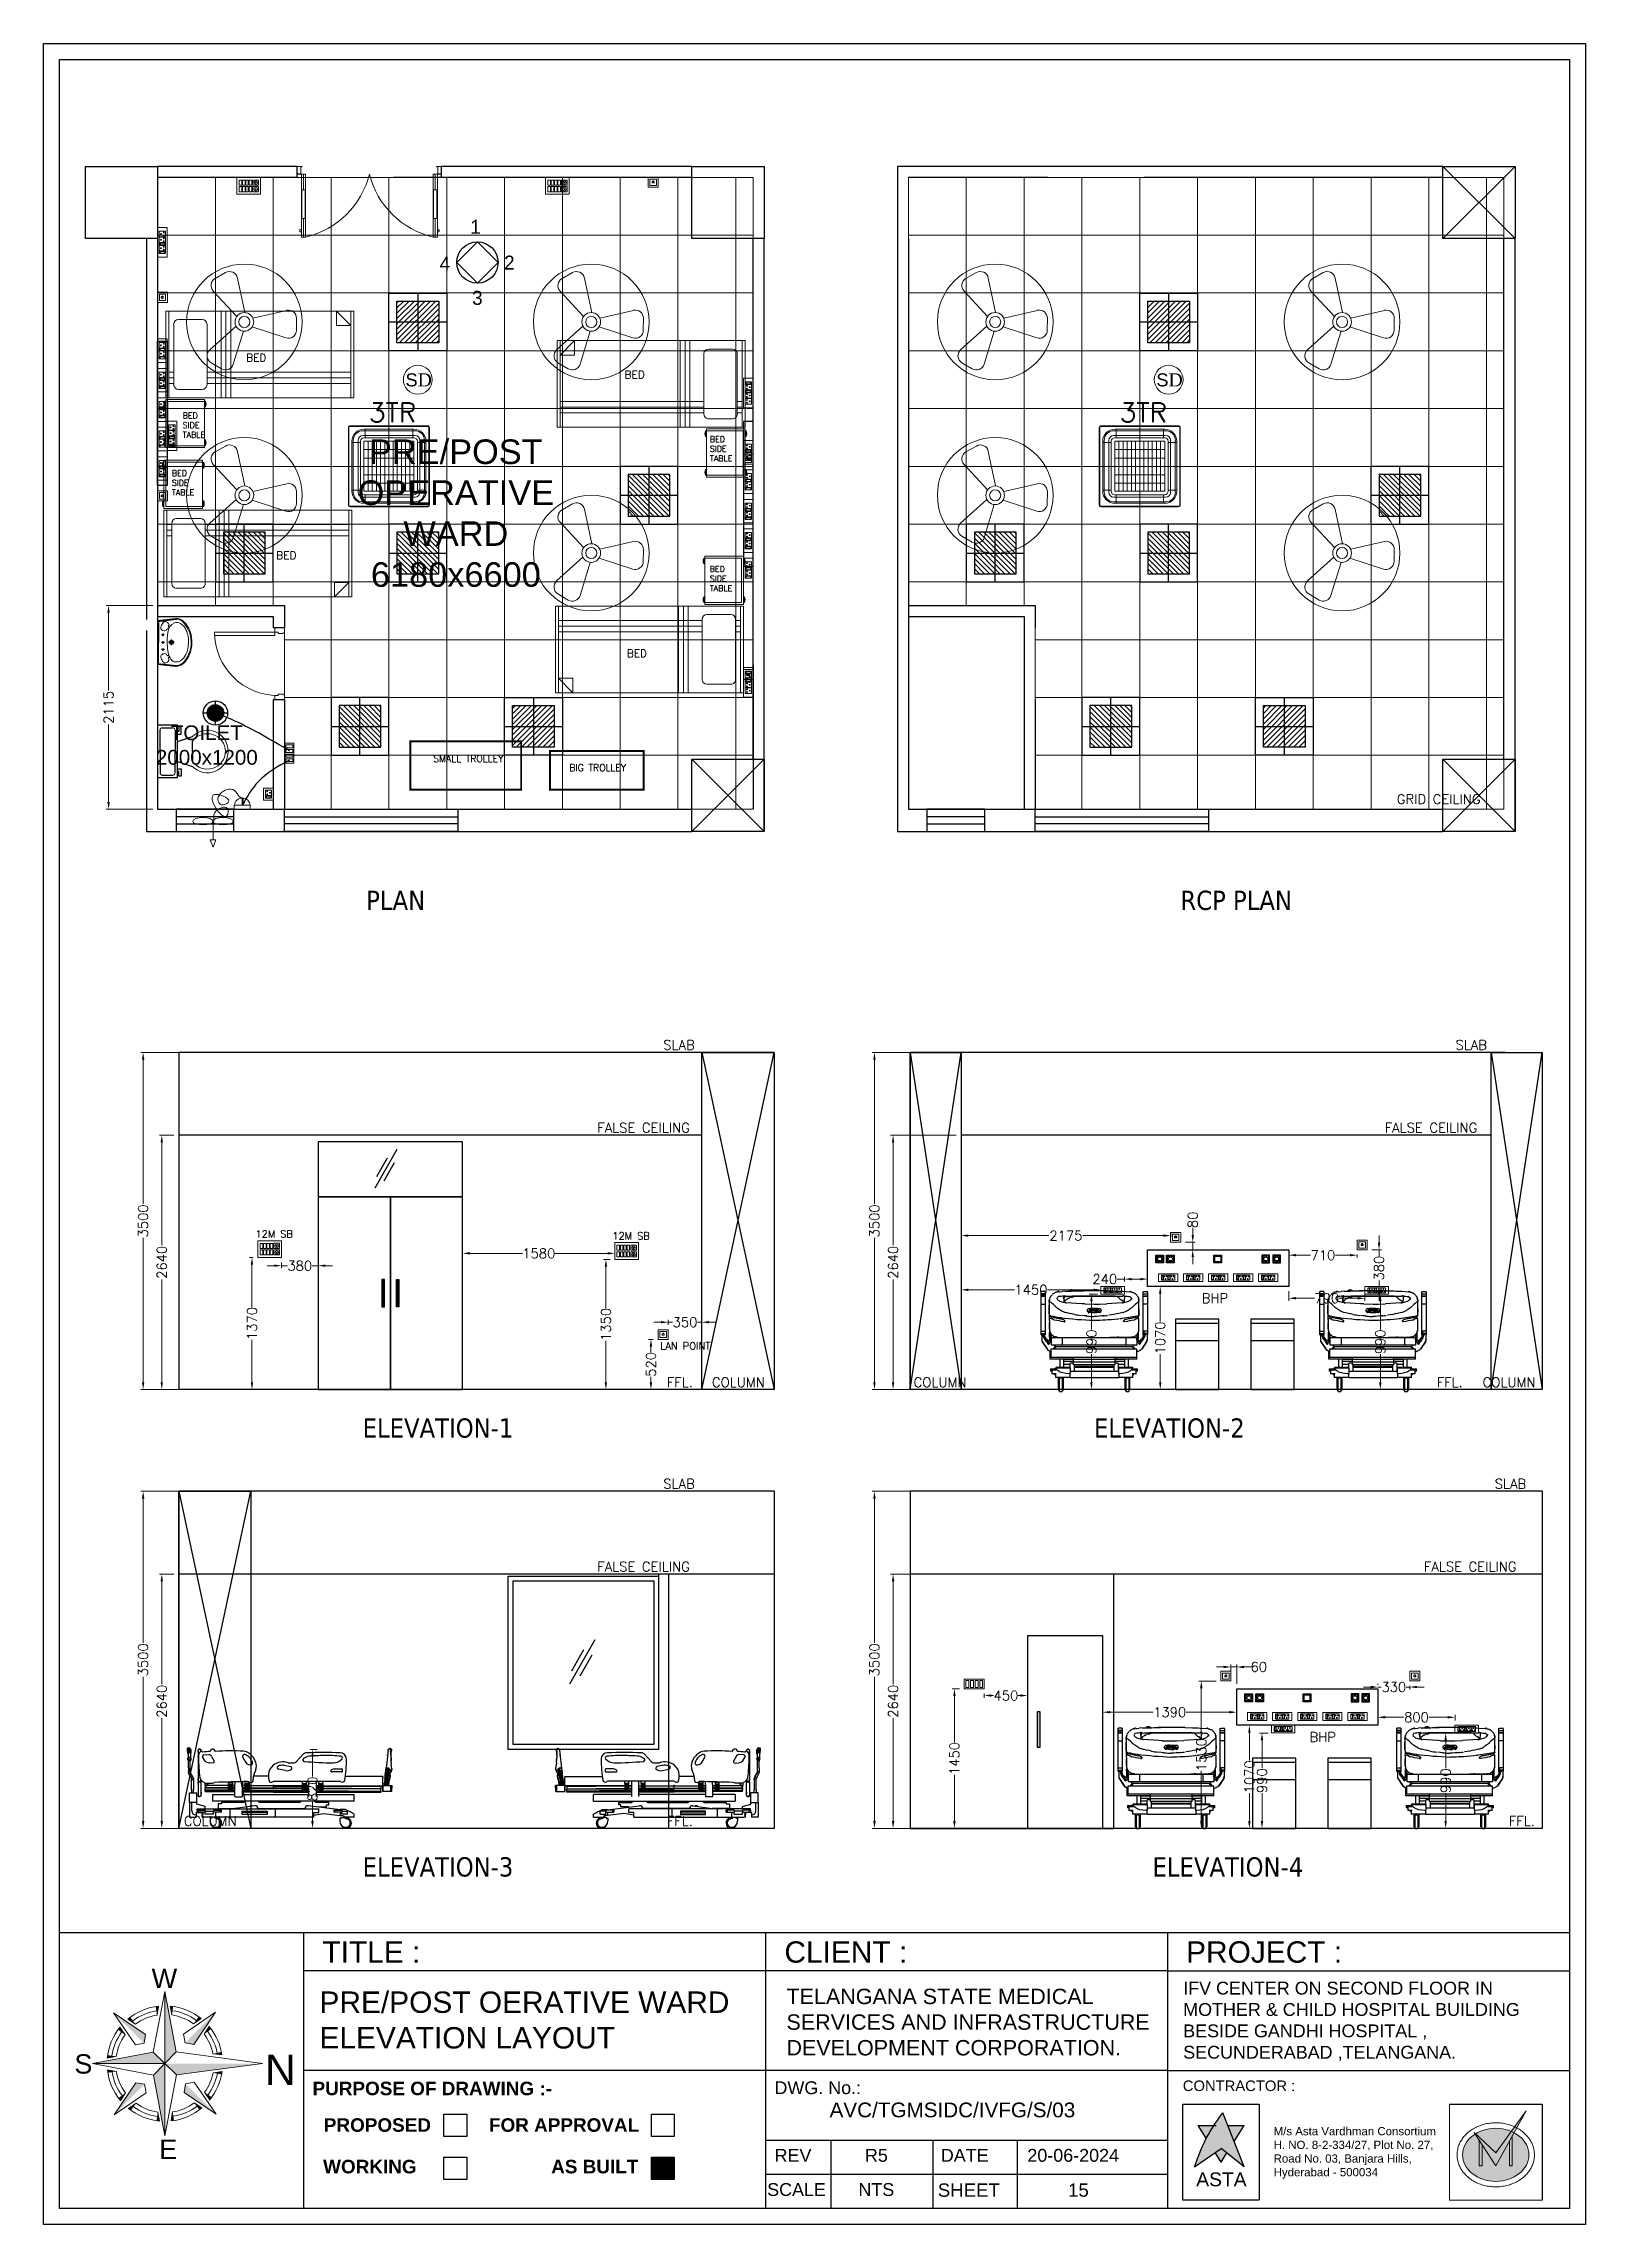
# Model space of a CAD drawing. Header units: millimetres. Extents: x 3552052 to 4144896, y -707811 to -630695.
# Drawn here: x 3650201 to 3666201, y -704298 to -681655 of the extents above; entities that cross this region are included whole.
import ezdxf
from ezdxf.enums import TextEntityAlignment as Align

# ---------------------------------------------------------------- set-up
doc = ezdxf.new("R2010")
doc.units = ezdxf.units.MM
doc.header["$LTSCALE"] = 6
doc.header["$MEASUREMENT"] = 0
doc.layers.get('0').update_dxf_attribs({"linetype": 'CONTINUOUS', "lineweight": 0})
doc.layers.get('Defpoints').update_dxf_attribs({"linetype": 'CONTINUOUS', "lineweight": 0})
for name, color, linetype, lineweight in [('0.0', 8, 'CONTINUOUS', 0), ('COL', 5, 'CONTINUOUS', 0), ('DIM', 7, 'CONTINUOUS', 0), ('DOOR', 44, 'CONTINUOUS', 0), ('Double Leaf Door', 4, 'CONTINUOUS', 0), ('ELE 36W EMERGENCY LIGHT', 5, 'CONTINUOUS', 0), ('ELE 36W LED LIGHT', 6, 'CONTINUOUS', 0), ('ELE-1 NO 6-16A RAW POWER SOCKET', 1, 'CONTINUOUS', 0), ('ELE-1200MM CEILINGFAN', 6, 'CONTINUOUS', 0), ('ELE-12M RAW&UPS SB', 40, 'CONTINUOUS', 0), ('ELE-12W LED', 1, 'CONTINUOUS', 0), ('ELE-2NOS OF 6-16 RAW POWER SOCKET', 1, 'CONTINUOUS', 0), ('ELE-36W EMERGENCY  LED LIGHT', 7, 'CONTINUOUS', 0), ('ELE-36W LED LIGHT', 210, 'CONTINUOUS', 0), ('ELE-3NOS 6-16A POWER SOCKET', 5, 'CONTINUOUS', 0), ('ELE-4M RAW P.SB', 40, 'CONTINUOUS', 0), ('ELE-4M UPS P.SB', 3, 'CONTINUOUS', 0), ('ELE-EXHAUST FAN', 10, 'CONTINUOUS', 0), ('ELE-SOCKET NMBERING', 7, 'CONTINUOUS', 9), ('ELE. 2N0S OF 6-16 UPS SOCKETS', 191, 'CONTINUOUS', 0), ('ELE.LAN POINT', 3, 'CONTINUOUS', 0), ('EQP', 6, 'CONTINUOUS', 0), ('FA-BELOW SMOKE DERECTOR', 1, 'CONTINUOUS', 0), ('formate text', 8, 'CONTINUOUS', 0), ('furniture', 33, 'CONTINUOUS', 0), ('hatch', 252, 'CONTINUOUS', 0), ('HTL-AC UNIT', 5, 'CONTINUOUS', 0), ('MEP_HVAC_RA_DUCT', 1, 'CONTINUOUS', 0), ('MEP_HVAC_TEXT', 7, 'CONTINUOUS', 0), ('SECTION', 251, 'CONTINUOUS', 0), ('TITLE', 7, 'CONTINUOUS', 0), ('WALL', 8, 'CONTINUOUS', 0), ('Window', 161, 'CONTINUOUS', 0)]:
    doc.layers.add(name, color=color, linetype=linetype, lineweight=lineweight)
doc.layers.add('ELE-LIGHTING WIRING', color=7, linetype='CONTINUOUS', lineweight=0, true_color=0x63d7b6)
doc.styles.add('Annotation', font='tahoma.ttf')
doc.styles.add('ARIAL', font='arial.ttf')
doc.styles.add('FORMATE', font='arialbd.ttf')
doc.styles.add('PDF Times New Roman', font='times.ttf')
doc.styles.add('ROMANS', font='romans.shx')
doc.styles.get("Standard").update_dxf_attribs({"font": 'SIMPLEX'})
doc.styles.add('style3', font='arialbd.ttf')
doc.styles.add('VERDANA', font='verdana.ttf')
doc.dimstyles.new('AEPL1', dxfattribs={"dimtxt": 100, "dimasz": 75, "dimexe": 25, "dimexo": 50, "dimtad": 0, "dimdec": 0, "dimtxsty": 'ROMANS', "dimcen": 2.5, "dimclrd": 7, "dimclre": 7, "dimclrt": 7, "dimadec": 0, "dimazin": 0, "dimtfac": 1, "dimtdec": 0, "dimtmove": 0, "dimatfit": 3, "dimfxl": 1, "dimlwd": 0, "dimlwe": 0, "dimarcsym": 0})

msp = doc.modelspace()

# ---------------------------------------------------------------- texts
at = {"lineweight": -3, "ltscale": 0.1, "char_height": 136.805, "width": 184.566, "attachment_point": 5, "rotation": 0.1103}
for s, insert in [('\\pxqc;{\\F.shx.shx;\\H1.0669x;1}', (3654683, -683557.2)), ('\\pxqc;{\\F.shx.shx.shx.shx;\\H1.0669x;4}', (3654364.6, -683939.2)), ('\\pxqc;{\\F.shx.shx.shx;\\H1.0669x;2}', (3655033.5, -683929.3)), ('\\pxqc;{\\F.shx.shx.shx.shx;\\H1.0669x;3}', (3654701.8, -684295.7))]:
    msp.add_mtext(s, dxfattribs=dict(at, insert=insert))
at = {"lineweight": -3, "char_height": 200, "width": 2697.906, "attachment_point": 3, "style": 'Annotation'}
for s, insert in [('\\pxql;PLAN', (3656246.2, -690450.1)), ('\\pxql;RCP PLAN', (3664695.8, -690450.1)), ('\\pxql;ELEVATION-1', (3656209.3, -695929.1)), ('\\pxql;ELEVATION-2', (3663799, -695929.1)), ('\\pxql;ELEVATION-3', (3656209.3, -700485.9)), ('\\pxql;ELEVATION-4', (3664406.6, -700485.9))]:
    msp.add_mtext(s, dxfattribs=dict(at, insert=insert))
at = {"layer": 'DIM', "color": 7, "lineweight": -3, "insert": (3654478.5, -686531.9), "char_height": 255, "width": 2454.158, "attachment_point": 5, "style": 'ARIAL'}
msp.add_mtext('PRE/POST \\POPERATIVE WARD\\P6180x6600', dxfattribs=at)
at = {"layer": 'DIM', "color": 7, "lineweight": 30, "insert": (3651894.2, -688939.1, -101230.8), "char_height": 153, "width": 1626.956, "attachment_point": 5, "style": 'ARIAL'}
msp.add_mtext('TOILET\\P2000x1200', dxfattribs=at)
at = {"layer": 'ELE-SOCKET NMBERING', "color": 0, "lineweight": -3, "width": 2358.602, "attachment_point": 1, "style": 'Annotation'}
for s, insert, char_height in [('{\\Fromans|c0;GRID CEILING }', (3664243.7, -689449.8), 100.004), ('{\\Fromans|c0;SLAB}', (3656631.6, -692001.5), 100.004), ('{\\Fromans|c0;SLAB}', (3664853.7, -692001.5), 100.004), ('{\\Fromans|c0;FALSE CEILING }', (3655946.7, -692861.5), 100.004), ('{\\Fromans|c0;FALSE CEILING }', (3664119.3, -692861.5), 100.004), ('{\\Fromans|c0;12M SB}', (3652398.7, -693977), 75), ('{\\Fromans|c0;12M SB}', (3656102.4, -693997), 75), ('{\\Fromans|c0;BHP}', (3662219.2, -694631.2), 100.004), ('{\\Fromans|c0;LAN POINT}', (3656598.7, -695139.4), 75), ('{\\Fromans|c0;FFL.}', (3656668.3, -695503.9), 100.004), ('{\\Fromans|c0;COLUMN}', (3657136.3, -695503.9), 100.004), ('{\\Fromans|c0;COLUMN}', (3659229.3, -695503.9), 100.004), ('{\\Fromans|c0;FFL.}', (3664657.7, -695503.9), 100.004), ('{\\Fromans|c0;COLUMN}', (3665134.5, -695503.9), 100.004), ('{\\Fromans|c0;SLAB}', (3656631.6, -696558.3), 100.004), ('{\\Fromans|c0;SLAB}', (3665260, -696558.3), 100.004), ('{\\Fromans|c0;FALSE CEILING }', (3655946.7, -697418.3), 100.004), ('{\\Fromans|c0;FALSE CEILING }', (3664525.7, -697418.3), 100.004), ('{\\Fromans|c0;BHP}', (3663338.5, -699188), 100.004), ('{\\Fromans|c0;COLUMN}', (3651655.4, -700060.7), 100.004), ('{\\Fromans|c0;FFL.}', (3656668.3, -700060.7), 100.004), ('{\\Fromans|c0;FFL.}', (3665407.2, -700060.7), 100.004)]:
    msp.add_mtext(s, dxfattribs=dict(at, insert=insert, char_height=char_height))
at = {"layer": 'EQP', "color": 0, "lineweight": -3, "insert": (3654232.3, -689044.7), "char_height": 70, "attachment_point": 1}
msp.add_mtext_dynamic_manual_height_columns('\\pxqc;SMALL TROLLEY', width=751.41, gutter_width=10, heights=[0], dxfattribs=at)
at = {"layer": 'formate text', "color": 7, "lineweight": 30, "ltscale": 100, "style": 'style3'}
msp.add_text('PURPOSE OF DRAWING :-', height=140.445, dxfattribs=at).set_placement((3652991.2, -702956.5, -88.8))
at = {"layer": 'formate text', "color": 7, "lineweight": 30, "style": 'FORMATE'}
for s, height, p in [('PROPOSED ', 140.44, (3654274.7, -703336.3, -88.8)), ('FOR APPROVAL', 140.445, (3656380.9, -703336.3, -88.8)), ('WORKING', 140.44, (3654071, -703767.8, -88.8)), ('AS BUILT', 140.44, (3656372.3, -703767.8, -88.8))]:
    msp.add_text(s, height=height, dxfattribs=at).set_placement(p, align=Align.RIGHT)
at = {"layer": 'MEP_HVAC_TEXT', "lineweight": -3, "attachment_point": 1}
for s, width, insert, char_height in [('BED', 599.018, (3652302.3, -684876.4), 80), ('BED', 599.018, (3656229.9, -685051.1), 80), ('BED SIDE \\PTABLE', 225.551, (3651643.6, -685486.7), 60), ('BED SIDE \\PTABLE', 225.551, (3657114.6, -685732.1), 60), ('BED SIDE \\PTABLE', 225.551, (3651530.8, -686085.1), 60), ('BED', 599.018, (3652614, -686927.7), 80), ('BED SIDE \\PTABLE', 225.551, (3657113.8, -687079.9), 60), ('BED', 599.018, (3656252.9, -687947.1), 80), ('\\pxqc;BIG TROLLEY', 585.911, (3655658.1, -689138), 70)]:
    msp.add_mtext_dynamic_manual_height_columns(s, width=width, gutter_width=10, heights=[0], dxfattribs=dict(at, insert=insert, char_height=char_height))
at = {"layer": 'MEP_HVAC_TEXT', "color": 0, "lineweight": -3, "char_height": 200, "width": 269.735, "attachment_point": 1, "rotation": 359.99312, "style": 'VERDANA'}
for insert in [(3653577.2, -685384.3), (3661369.5, -685384.3)]:
    msp.add_mtext('{\\Fromans|c0;3TR}', dxfattribs=dict(at, insert=insert))
at = {"layer": 'TITLE', "color": 7, "lineweight": 30, "style": 'ARIAL'}
for s, height, p in [('TITLE :', 221.93, (3653093.6, -701580.7)), ('CLIENT :', 221.93, (3657888.6, -701580.7)), ('PROJECT :', 221.93, (3662057.2, -701580.7)), ('W', 201, (3651321.3, -701844.8, 0)), ('S', 201, (3650519.5, -702732.2, 0)), ('DWG. No.:', 133.16, (3657785.1, -702945.5)), ('E', 201, (3651400.4, -703618.6, 0))]:
    msp.add_text(s, height=height, dxfattribs=at).set_placement(p)
at = {"layer": 'TITLE', "color": 5, "lineweight": -3, "style": 'ARIAL'}
msp.add_text('N', height=317.1, rotation=180, dxfattribs=at).set_placement((3652817.3, -702534.7, 0))
at = {"layer": 'TITLE', "color": 7, "lineweight": 30, "style": 'ARIAL'}
for s, height, p in [('REV', 133.16, (3657977.6, -703580.8)), ('R5', 133.16, (3658843, -703580.8)), ('DATE', 133.16, (3659759.7, -703580.8)), ('20-06-2024', 133.16, (3660885.3, -703580.8)), ('SCALE', 133.16, (3658014.3, -703935.9)), ('NTS', 133.16, (3658842.2, -703935.9)), ('SHEET', 138.14, (3659802.1, -703941.8)), ('15', 138.14, (3660939.9, -703941.8))]:
    msp.add_text(s, height=height, dxfattribs=at).set_placement(p, align=Align.MIDDLE_CENTER)
at = {"layer": 'TITLE', "color": 7, "lineweight": 30, "attachment_point": 1, "style": 'ARIAL'}
for s, width, gutter_width, insert, char_height in [('PRE/POST OERATIVE WARD ELEVATION LAYOUT', 4283.139, 8.88, (3653063.5, -701879.6), 221.928), ('{\\C256;TELANGANA STATE MEDICAL SERVICES AND INFRASTRUCTURE DEVELOPMENT CORPORATION.}', 3989.052, 8.88, (3657909.7, -701850.8), 159.788), ('\\pxql;IFV CENTER ON SECOND FLOOR IN MOTHER & CHILD HOSPITAL BUILDING BESIDE GANDHI HOSPITAL , SECUNDERABAD ,TELANGANA. ', 3989.052, 8.88, (3662027, -701777.9), 133.1569), ('\\pxqc;AVC/TGMSIDC/IVFG/S/03', 4138.353, 9.21, (3657562.8, -703032.4), 153.492)]:
    msp.add_mtext_dynamic_manual_height_columns(s, width=width, gutter_width=gutter_width, heights=[0], dxfattribs=dict(at, insert=insert, char_height=char_height))

# ---------------------------------------------------------------- blocks, each defined once
blk = doc.blocks.new('FGFGGR')
at = {"layer": 'ELE-4M UPS P.SB', "color": 251, "linetype": 'ByBlock'}
for p, q in [((3598356, -691291), (3598356, -695736)), ((3598956, -691291), (3598956, -695736)), ((3599556, -691291), (3599556, -697851)), ((3600156, -691291), (3600156, -697851)), ((3600756, -691291), (3600756, -697851)), ((3601356, -691291), (3601356, -697851)), ((3601956, -691291), (3601956, -697851)), ((3602556, -691291), (3602556, -697851)), ((3603156, -691291), (3603156, -697851)), ((3603756, -691291), (3603756, -697851)), ((3597756, -691891), (3603936, -691891)), ((3597756, -692491), (3603936, -692491)), ((3597756, -693091), (3603936, -693091)), ((3597756, -693691), (3603936, -693691)), ((3597756, -694291), (3603936, -694291)), ((3597756, -694891), (3603936, -694891)), ((3597756, -695491), (3603936, -695491)), ((3599071, -696091), (3603936, -696091)), ((3599071, -696691), (3603936, -696691)), ((3599071, -697291), (3603936, -697291))]:
    blk.add_line(p, q, dxfattribs=at)
blk.add_lwpolyline([(3597756, -695736), (3597756, -691291), (3603936, -691291), (3603936, -697851), (3599071, -697851), (3599071, -695736)], close=True, dxfattribs=at)
blk = doc.blocks.new('18W LED')
at = {"layer": 'ELE-12W LED', "lineweight": 25}
h = blk.add_hatch(dxfattribs=at)
h.set_pattern_fill('ANSI31', color=252)
h.set_pattern_definition([(45, (-1135553.9097, 459369.4158), (-2.24506403, 2.24506403), [])])
edge = h.paths.add_edge_path()
edge.add_arc((0, 0), 85.7, 0, 360)
at = {"layer": 'ELE-12W LED', "color": 1, "lineweight": 25}
for p, q in [((-126, 0), (126, 0)), ((0, -126), (0, 126))]:
    blk.add_line(p, q, dxfattribs=at)
for radius in [126, 85.7]:
    blk.add_circle((0, 0), radius, dxfattribs=at)
blk = doc.blocks.new('A$C44D17E71')
at = {"layer": 'ELE-EXHAUST FAN', "color": 1}
for p, q in [((-13.3, 0.7), (-9.8, 2.1)), ((-13.3, 0.7), (-9.8, -0.5)), ((-9.8, 2.1), (-9.8, -0.5)), ((-1, 0.8), (-9.8, 0.8)), ((6.6, -9.3), (4.7, -9.3)), ((4.7, -9.3), (4.7, -16.8)), ((6.6, -16.8), (6.6, -9.3)), ((6.6, -16.8), (4.7, -16.8)), ((6.6, -13), (10.1, -13)), ((6.6, -13.6), (10.1, -13.6))]:
    blk.add_line(p, q, dxfattribs=at)
blk.add_ellipse((-1, 5.6), major_axis=(0, -4.83), ratio=0.36355, dxfattribs=at)
at = {"layer": 'ELE-EXHAUST FAN', "color": 1, "extrusion": (0, 0, -1)}
blk.add_ellipse((-1, -4), major_axis=(0, 4.83), ratio=0.36355, dxfattribs=at)
blk.add_ellipse((6.3, -13.1), major_axis=(0.02, 3.76), ratio=1, start_param=0.079283, end_param=3.06231, dxfattribs=at)
at = {"layer": 'ELE-EXHAUST FAN', "color": 1}
blk.add_open_spline([(-1, 0.8), (-0.8, -0.3), (3.4, 2.5), (7.6, -7), (-1, -6), (5.2, 0.4), (14.3, 3.1), (9.2, -9.4), (5.4, -2.5), (11.7, 0), (16.8, -10.8), (10.1, -10.7), (10.1, -13)], degree=3, knots=[0, 0, 0, 0, 6.261699, 12.352893, 15.787239, 21.858742, 28.752755, 35.678217, 39.225495, 45.354107, 53.693878, 67.421453, 67.421453, 67.421453, 67.421453], dxfattribs=at)
blk = doc.blocks.new('asdsad')
at = {"layer": 'ELE-12M RAW&UPS SB', "color": 40, "ltscale": 10}
for p, q in [((3536006, -692076, 0), (3536013, -692080, 0)), ((3536006, -692144, 0), (3536013, -692147, 0)), ((3536014, -692079, 0), (3536009, -692073, 0)), ((3536014, -692147, 0), (3536009, -692141, 0)), ((3536014, -692082, 0), (3536011, -692089, 0)), ((3536014, -692150, 0), (3536011, -692157, 0)), ((3536015, -692090, 0), (3536015, -692082, 0)), ((3536015, -692158, 0), (3536015, -692150, 0)), ((3536023, -692075, 0), (3536016, -692080, 0)), ((3536023, -692143, 0), (3536016, -692147, 0)), ((3536017, -692081, 0), (3536024, -692079, 0)), ((3536017, -692148, 0), (3536024, -692147, 0))]:
    blk.add_line(p, q, dxfattribs=at)
at = {"layer": 'ELE-12M RAW&UPS SB', "color": 40, "ltscale": 10, "elevation": 0}
for points in [[(3535820, -692026), (3536064, -692026), (3536064, -692201), (3535820, -692201)], [(3535877, -692054), (3535904, -692054), (3535904, -692106), (3535877, -692106)], [(3535877, -692121), (3535904, -692121), (3535904, -692174), (3535877, -692174)], [(3535912, -692054), (3535938, -692054), (3535938, -692106), (3535912, -692106)], [(3535912, -692121), (3535938, -692121), (3535938, -692174), (3535912, -692174)], [(3535947, -692054), (3535973, -692054), (3535973, -692106), (3535947, -692106)], [(3535947, -692121), (3535973, -692121), (3535973, -692174), (3535947, -692174)], [(3535986, -692053), (3536044, -692053), (3536044, -692106), (3535986, -692106)], [(3535986, -692121), (3536044, -692121), (3536044, -692174), (3535986, -692174)]]:
    blk.add_lwpolyline(points, close=True, dxfattribs=at)
at = {"layer": 'ELE-12M RAW&UPS SB', "color": 3, "linetype": 'ByBlock', "elevation": 0}
for points in [[(3535842, -692054), (3535869, -692054), (3535869, -692106), (3535842, -692106)], [(3535842, -692121), (3535869, -692121), (3535869, -692174), (3535842, -692174)]]:
    blk.add_lwpolyline(points, close=True, dxfattribs=at)
at = {"layer": 'ELE-12M RAW&UPS SB', "color": 40, "ltscale": 10}
for centre, radius in [((3536015, -692080, 0), 19.1), ((3536015, -692148, 0), 19.1), ((3536015, -692080, 0), 1.78), ((3536015, -692148, 0), 1.78)]:
    blk.add_circle(centre, radius, dxfattribs=at)
blk = doc.blocks.new('SDFF')
at = {"layer": 'ELE-4M RAW P.SB'}
for p, q in [((0, -100), (0, 0)), ((207, 0, 0), (0, 0)), ((207, -100, 0), (0, -100)), ((207, -100, 0), (207, 0, 0))]:
    blk.add_line(p, q, dxfattribs=at)
at = {"layer": 'ELE-4M RAW P.SB', "color": 3, "linetype": 'ByBlock'}
blk.add_lwpolyline([(47, -85), (47, -11), (17, -11), (17, -85)], close=True, dxfattribs=at)
at = {"layer": 'ELE-4M RAW P.SB', "linetype": 'ByBlock'}
for points in [[(95, -85), (95, -11), (64, -11), (64, -85)], [(143, -85), (143, -11), (112, -11), (112, -85)], [(190, -85), (190, -11), (160, -11), (160, -85)]]:
    blk.add_lwpolyline(points, close=True, dxfattribs=at)
blk = doc.blocks.new('6-16A RAW POWER SOCKET 3M')
at = {"layer": 'ELE-1 NO 6-16A RAW POWER SOCKET', "lineweight": 0}
for p, q in [((0, 58), (72, 58)), ((0, 58), (72, 58)), ((0, 33), (0, 58)), ((0, 58), (0, 33)), ((72, 33), (0, 33)), ((0, 29), (0, -35)), ((72, 29), (0, 29)), ((8, 56), (64, 56)), ((8, 35), (8, 56)), ((64, 35), (8, 35)), ((62, 56), (62, 35)), ((64, 56), (64, 35)), ((72, 58), (72, 33)), ((72, -35), (72, 29)), ((0, -35), (72, -35))]:
    blk.add_line(p, q, dxfattribs=at)
blk.add_lwpolyline([(92, 82), (92, -58), (-20, -58), (-20, 82)], close=True, dxfattribs=at)
for centre, radius, start, end in [((18, -3), 4.93, 37.1584, 322.8416), ((23, -3), 3.14, 251.4031, 108.5969), ((50, 15), 4.24, 357.49, 264.7311), ((53, 12), 3.43, 194.9049, 67.3162), ((50, -21), 4.24, 95.2689, 2.51), ((53, -18), 3.43, 292.6838, 165.0951)]:
    blk.add_arc(centre, radius, start, end, dxfattribs=at)
blk = doc.blocks.new('A$C45A5314D')
at = {"layer": 'furniture', "color": 6, "ltscale": 0.75}
for p, q in [((-1962, 946), (-1950, 946)), ((-1962, 946), (-1950, 946)), ((-1962, 946), (-1962, 887)), ((-1962, 944), (-1950, 944)), ((-1962, 943), (-1950, 943)), ((-1962, 941), (-1950, 941)), ((-1962, 939), (-1950, 939)), ((-1962, 936), (-1950, 936)), ((-1962, 932), (-1950, 932)), ((-1962, 927), (-1950, 927)), ((-1962, 921), (-1950, 921)), ((-1962, 913), (-1950, 913)), ((-1962, 907), (-1950, 907)), ((-1950, 967), (-1550, 967)), ((-1950, 467), (-1950, 967)), ((-1930, 948), (-1930, 487)), ((-1930, 948), (-1550, 948)), ((-1550, 967), (-1550, 467)), ((-1538, 946), (-1550, 946)), ((-1538, 946), (-1550, 946)), ((-1538, 944), (-1550, 944)), ((-1538, 943), (-1550, 943)), ((-1538, 941), (-1550, 941)), ((-1538, 939), (-1550, 939)), ((-1538, 936), (-1550, 936)), ((-1538, 932), (-1550, 932)), ((-1538, 927), (-1550, 927)), ((-1538, 921), (-1550, 921)), ((-1538, 913), (-1550, 913)), ((-1538, 907), (-1550, 907)), ((-1538, 946), (-1538, 887)), ((-1962, 902), (-1950, 902)), ((-1962, 898), (-1950, 898)), ((-1962, 895), (-1950, 895)), ((-1962, 892), (-1950, 892)), ((-1962, 891), (-1950, 891)), ((-1962, 889), (-1950, 889)), ((-1962, 888), (-1950, 888)), ((-1962, 887), (-1950, 887)), ((-1538, 902), (-1550, 902)), ((-1538, 898), (-1550, 898)), ((-1538, 895), (-1550, 895)), ((-1538, 892), (-1550, 892)), ((-1538, 891), (-1550, 891)), ((-1538, 889), (-1550, 889)), ((-1538, 888), (-1550, 888)), ((-1538, 887), (-1550, 887)), ((-1962, 545), (-1950, 545)), ((-1962, 545), (-1950, 545)), ((-1962, 545), (-1962, 486)), ((-1962, 543), (-1950, 543)), ((-1962, 542), (-1950, 542)), ((-1962, 540), (-1950, 540)), ((-1962, 538), (-1950, 538)), ((-1962, 535), (-1950, 535)), ((-1962, 531), (-1950, 531)), ((-1962, 526), (-1950, 526)), ((-1962, 520), (-1950, 520)), ((-1962, 512), (-1950, 512)), ((-1962, 506), (-1950, 506)), ((-1962, 501), (-1950, 501)), ((-1962, 497), (-1950, 497)), ((-1962, 494), (-1950, 494)), ((-1962, 491), (-1950, 491)), ((-1962, 490), (-1950, 490)), ((-1962, 488), (-1950, 488)), ((-1962, 487), (-1950, 487)), ((-1962, 486), (-1950, 486)), ((-1962, 486), (-1950, 486)), ((-1550, 467), (-1950, 467)), ((-1550, 487), (-1930, 487)), ((-1538, 545), (-1550, 545)), ((-1538, 545), (-1550, 545)), ((-1538, 543), (-1550, 543)), ((-1538, 542), (-1550, 542)), ((-1538, 540), (-1550, 540)), ((-1538, 538), (-1550, 538)), ((-1538, 535), (-1550, 535)), ((-1538, 531), (-1550, 531)), ((-1538, 526), (-1550, 526)), ((-1538, 520), (-1550, 520)), ((-1538, 512), (-1550, 512)), ((-1538, 506), (-1550, 506)), ((-1538, 501), (-1550, 501)), ((-1538, 497), (-1550, 497)), ((-1538, 494), (-1550, 494)), ((-1538, 491), (-1550, 491)), ((-1538, 490), (-1550, 490)), ((-1538, 488), (-1550, 488)), ((-1538, 487), (-1550, 487)), ((-1538, 486), (-1550, 486)), ((-1538, 545), (-1538, 486))]:
    blk.add_line(p, q, dxfattribs=at)
at = {"layer": 'furniture', "color": 6}
for p, q in [((0, 450), (-1950, 450)), ((-1950, 450), (-1950, -450)), ((-1920, 450), (-1920, -450)), ((-1920, 300), (-1869, 300)), ((-1920, 241), (-1869, 241)), ((-1869, 313), (-1869, -313)), ((-1572, 362), (-1820, 362)), ((-1523, 313), (-1523, -313)), ((-1523, 300), (-30, 300)), ((-1523, 241), (-30, 241)), ((-1377, -450), (-1377, 450)), ((-1327, -450), (-1327, 450)), ((-1277, -450), (-1277, 450)), ((-30, -450), (-30, 450)), ((0, -450), (0, 450)), ((-1920, 182), (-1869, 182)), ((-1523, 182), (-30, 182)), ((-1950, -450), (0, -450)), ((-1820, -362), (-1572, -362)), ((-180, -450), (-30, -300)), ((-180, -450), (-180, -300)), ((-30, -300), (-180, -300))]:
    blk.add_line(p, q, dxfattribs=at)
at = {"layer": 'furniture', "color": 6, "ltscale": 0.75}
for centre, start, end in [((-1876, 917), 161.0754, 198.9247), ((-1624, 917), 341.0754, 18.9247), ((-1876, 516), 161.0754, 198.9247), ((-1624, 516), 341.0754, 18.9247)]:
    blk.add_arc(centre, 91.1, start, end, dxfattribs=at)
at = {"layer": 'furniture', "color": 6}
for centre, start, end in [((-1820, 313), 90, 180), ((-1572, 313), 0, 90), ((-1820, -313), 180, 270), ((-1572, -313), 270, 0)]:
    blk.add_arc(centre, 49.2, start, end, dxfattribs=at)
blk = doc.blocks.new('750')
at = {"layer": 'DOOR'}
for p, q in [((-50, 705), (-47.5, 705)), ((-35, 690), (-35, 692.5)), ((-50, 45), (-47.5, 45)), ((-35, 60), (-35, 57.5)), ((50, 45), (50, 80)), ((50, 80), (675, 80)), ((50, 45), (675, 45)), ((675, 45), (675, 80))]:
    blk.add_line(p, q, dxfattribs=at)
for points in [[(15, 690), (15, 705), (50, 705), (50, 750), (-50, 750), (-50, 705)], [(-35, 690), (15, 690)], [(15, 60), (15, 45), (50, 45), (50, 0), (-50, 0), (-50, 45)], [(-35, 60), (15, 60)]]:
    blk.add_lwpolyline(points, dxfattribs=at)
for centre, start, end in [((-35, 705), 180, 270), ((-35, 45), 90, 180)]:
    blk.add_arc(centre, 12.5, start, end, dxfattribs=at)
at = {"layer": 'DOOR', "color": 145}
blk.add_arc((15, 45), 660, 0, 90, dxfattribs=at)
blk = doc.blocks.new('rhej')
at = {"color": 8, "lineweight": 25}
for p, q in [((272, 189), (272, 266)), ((272, 266), (298, 266)), ((298, 266), (298, 215)), ((310, 279), (310, -264)), ((517, 279), (310, 279)), ((336, 228), (336, 8)), ((466, 254), (362, 254)), ((491, 8), (491, 228)), ((517, 8), (517, 279)), ((310, 111), (155, 163)), ((155, 8), (155, 111)), ((155, 8), (155, -96)), ((310, 189), (272, 189)), ((298, 215), (310, 215)), ((336, -212), (336, 8)), ((491, 8), (491, -212)), ((517, -264), (517, 8)), ((310, -96), (155, -147)), ((272, -173), (272, -251)), ((310, -173), (272, -173)), ((298, -251), (298, -199)), ((298, -199), (310, -199)), ((272, -251), (298, -251)), ((310, -264), (517, -264)), ((466, -238), (362, -238))]:
    blk.add_line(p, q, dxfattribs=at)
at = {"color": 8, "extrusion": (0, 0, -1)}
for centre, major_axis, start_param, end_param in [((0, 16), (151, -151), 2.319632, 4.738539), ((359, 231), (-16.2, -16.2), 0.643501, 2.498091), ((469, 231), (16.2, -16.2), 3.785094, 5.639684), ((0, 0), (-151, -151), 4.686239, 7.105146), ((1, 2), (-134, -134), 0.814663, 3.31238), ((1, 13), (-134, -134), 4.541602, 7.039318), ((359, -215), (-16.2, -16.2), -0.927295, 0.927295), ((469, -215), (16.2, -16.2), 5.35589, 7.21048)]:
    blk.add_ellipse(centre, major_axis=major_axis, ratio=1, start_param=start_param, end_param=end_param, dxfattribs=at)
blk = doc.blocks.new('u46')
at = {"color": 8, "lineweight": 25}
for p, q in [((-10, 228), (175, 249)), ((-10, 220), (181, 242)), ((-1, -209), (1, 209)), ((57, 81), (29, 81)), ((62, 2), (29, 2)), ((44, 93), (44, 67)), ((44, 14), (44, -13)), ((163, 3), (102, 3)), ((133, -27), (133, 33)), ((-10, -216), (181, -238)), ((-10, -224), (175, -245)), ((62, -73), (29, -73)), ((44, -61), (44, -87))]:
    blk.add_line(p, q, dxfattribs=at)
at = {"color": 8, "extrusion": (0, 0, -1)}
for centre, major_axis, start_param, end_param in [((188, 150), (0, 99.5), -0.132539, 0.848731), ((186, 148), (0.1, 94.4), -0.049658, 0.838116), ((56, 154), (0, 34), 4.33982, 5.202657), ((65, 170), (0.3, 49.2), 3.359735, 4.09512), ((145, 128), (1, 126), -1.238036, -0.892193), ((44, 81), (0.02, 6.43), 3.139035, 9.42222), ((44, 2), (0.08, 6.43), 3.12883, 9.412015), ((66, 199), (0, 20.7), -1.101507, 0.481509), ((62, 153), (0, 31.9), 2.620328, 3.422401), ((57, 163), (-0.3, 56.9), 0.324902, 0.965135), ((104, 118), (-0.2, 26.8), -1.278641, -0.487266), ((820, -1), (0, 732), -1.56667, -1.474079), ((888, 37), (1, 801), 4.558159, 4.668067), ((96, 136), (0, 7.39), -0.727724, 1.373337), ((387, 48), (0, 296), -1.495794, -1.328336), ((208, 103), (0, 110), -1.431017, -0.436146), ((110, 167), (-6.08, 6.08), 4.867594, 6.265028), ((110, 165), (5.47, 5.47), 2.097053, 3.541809), ((90, 185), (0, 17.9), 0.880684, 2.260744), ((133, 3), (0, 21.6), 3.141254, 9.424439), ((133, 3), (-0.1, 15.5), 3.145308, 9.428493), ((133, 3), (0, 10.9), 3.142047372431534, 9.42523267961112), ((190, 138), (0, 70.9), -0.405199, 0.56573), ((154, 79), (0, 140), 0.557563, 1.193786), ((57, 20), (0, 275), 0.806541, 1.180915), ((50, 14), (0, 294), 0.809856, 1.41441), ((13, 7), (0, 298), 1.141495, 1.637774), ((35, 3), (0, 303), 1.155365, 1.952189), ((72, -2), (0, 274), 1.346594, 1.865175), ((56, -148), (0, 34), 4.222121, 5.084958), ((65, -164), (0.1, 49.2), -0.960797, -0.225412), ((145, -122), (0, 126), 4.027191, 4.373034), ((44, -73), (0.02, 6.43), 3.139035, 9.42222), ((66, -193), (0, 20.7), 2.661884, 4.2449), ((62, -147), (-0.1, 31.9), -0.276767, 0.525307), ((57, -157), (0.3, 56.9), 2.176458, 2.816691), ((104, -111), (0.2, 26.8), 3.628858, 4.420234), ((97, -128), (-0.03, 8.55), 1.455188, 3.796569), ((263, -74), (0, 167), 4.181112, 4.641559), ((110, -161), (-6.08, 6.08), 4.730546, 6.12798), ((111, -159), (6.17, 6.17), 4.354779, 6.027124), ((90, -178), (0, 17.9), 0.880848, 2.260908), ((193, -126), (0, 80.1), 3.554495, 4.299548), ((181, -107), (0, 94.7), 2.890537, 3.362984), ((188, -160), (0, 78.1), 2.562376, 3.231693), ((163, -80), (0, 126), 2.054055, 2.802751), ((187, -138), (0, 106), 2.310552, 2.942572), ((172, -117), (0, 123), 2.127435, 2.640092), ((56, -13), (0, 287), 1.808981, 2.322804), ((62, -11), (0, 247), 1.579809, 2.112792), ((124, -52), (0, 200), 1.868215, 2.281789), ((185, -162), (-0.1, 83.2), 2.850118, 3.264751)]:
    blk.add_ellipse(centre, major_axis=major_axis, ratio=1, start_param=start_param, end_param=end_param, dxfattribs=at)
blk = doc.blocks.new('543WYH')
at = {"layer": 'ELE-2NOS OF 6-16 RAW POWER SOCKET', "color": 30, "linetype": 'ByBlock', "lineweight": 0}
for p, q in [((-124, -57), (-124, -91)), ((-26, -57), (-124, -57)), ((-26, -57), (-124, -57)), ((-124, -91), (-26, -91)), ((-124, -96), (-26, -96)), ((-124, -181), (-124, -96)), ((-26, -181), (-124, -181)), ((-124, -187), (-124, -221)), ((-26, -187), (-124, -187)), ((-26, -187), (-124, -187)), ((-124, -221), (-26, -221)), ((-124, -312), (-124, -227)), ((-124, -227), (-26, -227)), ((-26, -312), (-124, -312)), ((-124, -402), (-124, -317)), ((-124, -317), (-26, -317)), ((-113, -60), (-113, -88)), ((-37, -60), (-113, -60)), ((-113, -88), (-37, -88)), ((-113, -190), (-113, -218)), ((-37, -190), (-113, -190)), ((-113, -218), (-37, -218)), ((-110, -60), (-110, -88)), ((-110, -190), (-110, -218)), ((-37, -88), (-37, -60)), ((-37, -218), (-37, -190)), ((-26, -57), (-26, -91)), ((-26, -91), (-26, -57)), ((-26, -96), (-26, -181)), ((-26, -187), (-26, -221)), ((-26, -221), (-26, -187)), ((-26, -227), (-26, -312)), ((-26, -317), (-26, -402)), ((-26, -402), (-124, -402))]:
    blk.add_line(p, q, dxfattribs=at)
blk.add_lwpolyline([(-150, 0), (-150, -459), (0, -459), (0, 0)], close=True, dxfattribs=at)
for centre, radius, start, end in [((-98, -119), 4.6, 112.6838, 345.0951), ((-98, -159), 4.6, 14.9049, 247.3162), ((-98, -249), 4.6, 112.6838, 345.0951), ((-98, -289), 4.6, 14.9049, 247.3162), ((-98, -340), 4.6, 112.6838, 345.0951), ((-94, -115), 5.7, 275.2689, 182.51), ((-94, -163), 5.7, 177.49, 84.7311), ((-94, -245), 5.7, 275.2689, 182.51), ((-94, -293), 5.7, 177.49, 84.7311), ((-94, -335), 5.7, 275.2689, 182.51), ((-58, -139), 4.22, 71.4031, 288.5969), ((-58, -269), 4.22, 71.4031, 288.5969), ((-51, -139), 6.62, 217.1584, 142.8416), ((-51, -269), 6.62, 217.1584, 142.8416), ((-98, -379), 4.6, 14.9049, 247.3162), ((-94, -384), 5.7, 177.49, 84.7311), ((-58, -360), 4.22, 71.4031, 288.5969), ((-51, -360), 6.62, 217.1584, 142.8416)]:
    blk.add_arc(centre, radius, start, end, dxfattribs=at)
blk = doc.blocks.new('Voice')
at = {"layer": 'ELE.LAN POINT', "color": 6}
for points in [[(0, -32), (128, -32), (128, 92), (0, 92)], [(22, -10), (106, -10), (106, 70), (22, 70)], [(77, 21), (70, 21), (70, 12), (58, 12), (58, 21), (51, 21), (51, 39), (77, 39)], [(76, 23), (68, 23), (68, 13), (59, 13), (59, 23), (52, 23), (52, 37), (76, 37)]]:
    blk.add_lwpolyline(points, close=True, dxfattribs=at)
blk = doc.blocks.new('5Y3AQY')
at = {"layer": 'ELE. 2N0S OF 6-16 UPS SOCKETS', "color": 72, "lineweight": 0}
for p, q in [((-312, -26), (-278, -26)), ((-312, -124), (-312, -26)), ((-312, -124), (-312, -26)), ((-312, -124), (-278, -124)), ((-278, -124), (-312, -124)), ((-309, -37), (-281, -37)), ((-309, -113), (-309, -37)), ((-309, -40), (-281, -40)), ((-281, -113), (-309, -113)), ((-281, -37), (-281, -113)), ((-278, -26), (-278, -124)), ((-272, -26), (-272, -124)), ((-187, -26), (-272, -26)), ((-272, -124), (-187, -124)), ((-187, -124), (-187, -26)), ((-181, -26), (-148, -26)), ((-181, -124), (-181, -26)), ((-181, -124), (-181, -26)), ((-181, -124), (-148, -124)), ((-148, -124), (-181, -124)), ((-179, -37), (-150, -37)), ((-179, -113), (-179, -37)), ((-179, -40), (-150, -40)), ((-150, -113), (-179, -113)), ((-150, -37), (-150, -113)), ((-148, -26), (-148, -124)), ((-57, -26), (-142, -26)), ((-142, -26), (-142, -124)), ((-142, -124), (-57, -124)), ((-57, -124), (-57, -26))]:
    blk.add_line(p, q, dxfattribs=at)
blk.add_lwpolyline([(-368, 0), (0, 0), (0, -150), (-368, -150)], close=True, dxfattribs=at)
for centre, radius, start, end in [((-254, -56), 5.7, 87.49, 354.7311), ((-249, -52), 4.6, 284.9049, 157.3162), ((-230, -99), 6.62, 127.1584, 52.8416), ((-230, -92), 4.22, 341.4031, 198.5969), ((-210, -52), 4.6, 22.6838, 255.0951), ((-205, -56), 5.7, 185.2689, 92.51), ((-124, -56), 5.7, 87.49, 354.7311), ((-119, -52), 4.6, 284.9049, 157.3162), ((-99, -99), 6.62, 127.1584, 52.8416), ((-99, -92), 4.22, 341.4031, 198.5969), ((-80, -52), 4.6, 22.6838, 255.0951), ((-75, -56), 5.7, 185.2689, 92.51)]:
    blk.add_arc(centre, radius, start, end, dxfattribs=at)
blk = doc.blocks.new('light300x600')
at = {"layer": 'ELE-36W LED LIGHT', "lineweight": 25}
for p, q in [((918215, -78407), (918215, -79007)), ((918815, -78407), (918215, -78407)), ((918298, -78491), (918299, -78491)), ((918298, -78544), (918352, -78491)), ((918298, -78597), (918405, -78491)), ((918298, -78650), (918458, -78491)), ((918298, -78703), (918511, -78491)), ((918298, -78756), (918564, -78491)), ((918298, -78809), (918617, -78491)), ((918298, -78862), (918670, -78491)), ((918298, -78916), (918723, -78491)), ((918298, -78491), (918298, -78924)), ((918731, -78491), (918298, -78491)), ((918343, -78924), (918731, -78536)), ((918515, -78407), (918515, -79007)), ((918731, -78924), (918731, -78491)), ((918815, -79007), (918815, -78407)), ((918215, -78707), (918815, -78707)), ((918396, -78924), (918731, -78589)), ((918449, -78924), (918731, -78642)), ((918502, -78924), (918731, -78695)), ((918555, -78924), (918731, -78748)), ((918215, -79007), (918815, -79007)), ((918298, -78924), (918731, -78924)), ((918608, -78924), (918731, -78801)), ((918661, -78924), (918731, -78854)), ((918714, -78924), (918731, -78907))]:
    blk.add_line(p, q, dxfattribs=at)
blk = doc.blocks.new('CASSETTE UNIT - 3TR')
at = {"layer": 'HTL-AC UNIT', "color": 3}
for p, q in [((953753, -137421), (954583, -137421)), ((953753, -138250), (953753, -137421)), ((954583, -137421), (954583, -138250)), ((954428, -137663), (953909, -137663)), ((953952, -138095), (953952, -137576)), ((953995, -138095), (953995, -137576)), ((954038, -138095), (954038, -137576)), ((954082, -138095), (954082, -137576)), ((954125, -138095), (954125, -137576)), ((954168, -138095), (954168, -137576)), ((954211, -138095), (954211, -137576)), ((954255, -138095), (954255, -137576)), ((954298, -138095), (954298, -137576)), ((954341, -138095), (954341, -137576)), ((954385, -138095), (954385, -137576)), ((953909, -137750), (954428, -137750)), ((954428, -137837), (953909, -137837)), ((953909, -137923), (954428, -137923)), ((954428, -138010), (953909, -138010)), ((954583, -138250), (953753, -138250))]:
    blk.add_line(p, q, dxfattribs=at)
at = {"layer": 'HTL-AC UNIT', "color": 8}
for p, q in [((953873, -137589), (953784, -137589)), ((953922, -137540), (953922, -137451)), ((954415, -137540), (954415, -137451)), ((954464, -137589), (954553, -137589)), ((953873, -138082), (953784, -138082)), ((954464, -138082), (954553, -138082)), ((953922, -138131), (953922, -138220)), ((954415, -138131), (954415, -138220))]:
    blk.add_line(p, q, dxfattribs=at)
at = {"layer": 'HTL-AC UNIT', "color": 1}
for p, q in [((953799, -138104), (953799, -137567)), ((953848, -138104), (953848, -137567)), ((953900, -137467), (954437, -137467)), ((953900, -137515), (954437, -137515)), ((954489, -137567), (954489, -138104)), ((954537, -138104), (954537, -137567)), ((954437, -138156), (953900, -138156)), ((954437, -138204), (953900, -138204))]:
    blk.add_line(p, q, dxfattribs=at)
at = {"layer": 'HTL-AC UNIT', "color": 3}
blk.add_lwpolyline([(953766, -138256), (954571, -138256, 0.414214), (954589, -138238), (954589, -137433, 0.414214), (954571, -137416), (953766, -137416, 0.414214), (953748, -137433), (953748, -138238, 0.414214)], format="xyb", close=True, dxfattribs=at)
at = {"layer": 'HTL-AC UNIT', "color": 8}
for points in [[(953909, -138220), (954428, -138220, 0.414214), (954553, -138095), (954553, -137576, 0.414214), (954428, -137451), (953909, -137451, 0.414214), (953784, -137576), (953784, -138095, 0.414214)], [(953909, -138131), (954428, -138131, 0.414214), (954464, -138095), (954464, -137576, 0.414214), (954428, -137540), (953909, -137540, 0.414214), (953873, -137576), (953873, -138095, 0.414214)]]:
    blk.add_lwpolyline(points, format="xyb", close=True, dxfattribs=at)
blk.add_lwpolyline([(953909, -138095), (954428, -138095), (954428, -137576), (953909, -137576)], close=True, dxfattribs=at)
at = {"layer": 'HTL-AC UNIT', "color": 1}
for centre, radius, start, end in [((953900, -137567), 101, 90, 180), ((953900, -137567), 52.3, 90, 180), ((954437, -137567), 101, 0, 90), ((954437, -137567), 52.3, 0, 90), ((953900, -138104), 101, 180, 270), ((953900, -138104), 52.3, 180, 270), ((954437, -138104), 52.3, 270, 0), ((954437, -138104), 101, 270, 0)]:
    blk.add_arc(centre, radius, start, end, dxfattribs=at)
blk = doc.blocks.new('A$C07FB25EA')
at = {"layer": 'ELE-1200MM CEILINGFAN', "color": 3}
for p, q in [((6.53, 13.37), (9.47, 11.64)), ((0.26, 2.64), (3.17, 12.07)), ((9.84, 7.94), (2.36, 1.21)), ((-14.84, -1.03), (-14.81, 2.38)), ((-11.8, 4.55), (-2.22, 1.44)), ((-2.41, -1.1), (-12.04, -3.29)), ((1.96, -12.49), (-0.13, -2.65)), ((2.16, -1.54), (8.87, -8.78)), ((8.31, -12.34), (5.35, -14.02))]:
    blk.add_line(p, q, dxfattribs=at)
at = {"layer": 'ELE-1200MM CEILINGFAN', "color": 5, "ltscale": 10}
blk.add_circle((0, 0), 16.45, dxfattribs=at)
at = {"layer": 'ELE-1200MM CEILINGFAN', "color": 3}
for radius in [2.65, 1.58]:
    blk.add_circle((0, 0), radius, dxfattribs=at)
for centre, start, end in [((5.36, 11.38), 59.52805, 162.52285), ((8.3, 9.66), 311.94933, 59.52805), ((-12.51, 2.36), 71.94933, 179.52805), ((-12.54, -1.05), 179.52805, 282.52285), ((7.18, -10.34), 299.52805, 42.52285), ((4.21, -12.02), 191.94933, 299.52805)]:
    blk.add_arc(centre, 2.3, start, end, dxfattribs=at)
blk = doc.blocks.new('ELE.EMERGENCY 40W LED LIGHT')
at = {"layer": 'ELE-36W EMERGENCY  LED LIGHT', "lineweight": 25}
h = blk.add_hatch(dxfattribs=at)
h.set_pattern_fill('ANSI31', color=5, scale=300, style=0)
h.paths.add_polyline_path([(-208, -208), (-208, 208), (208, 208), (208, -208)])
for p, q in [((0, 288), (0, -288)), ((-288, 0), (288, 0))]:
    blk.add_line(p, q, dxfattribs=at)
for points in [[(-288, -288), (-288, 288), (288, 288), (288, -288)], [(-208, -208), (-208, 208), (208, 208), (208, -208)]]:
    blk.add_lwpolyline(points, close=True, dxfattribs=at)
blk = doc.blocks.new('1500x80')
at = {"layer": 'Double Leaf Door'}
for points in [[(99336, -25418), (99341, -25418), (99341, -25121), (99336, -25121)], [(99380, -25121), (99375, -25121), (99375, -25418), (99380, -25418)], [(100704, -25121), (100709, -25121), (100709, -25418), (100704, -25418)], [(100748, -25418), (100743, -25418), (100743, -25121), (100748, -25121)]]:
    blk.add_hatch(color=6, dxfattribs=at).paths.add_polyline_path(points)
at = {"layer": 'Double Leaf Door', "color": 8}
for p, q in [((99322, -24985), (99322, -25003)), ((99336, -24983), (99324, -24983)), ((99324, -25005), (99336, -25005)), ((99336, -25582), (99336, -24928)), ((99336, -24928), (99380, -24928)), ((99336, -24983), (99336, -25005)), ((99358, -25121), (99358, -24928)), ((99380, -24928), (99380, -25582)), ((100748, -24928), (100704, -24928)), ((100704, -24928), (100704, -25582)), ((100726, -25121), (100726, -24928)), ((100748, -25582), (100748, -24928)), ((100748, -24983), (100760, -24983)), ((100748, -24983), (100748, -25005)), ((100760, -25005), (100748, -25005)), ((100762, -24985), (100762, -25003)), ((99292, -25582), (99292, -25662)), ((99332, -25582), (99292, -25582)), ((99294, -25584), (99294, -25660)), ((99330, -25584), (99294, -25584)), ((99330, -25659), (99330, -25584)), ((99332, -25657), (99332, -25582)), ((99380, -25582), (99336, -25582)), ((99358, -25582), (99358, -25418)), ((100704, -25582), (100748, -25582)), ((100726, -25582), (100726, -25418)), ((100752, -25657), (100752, -25582)), ((100752, -25582), (100792, -25582)), ((100754, -25659), (100754, -25584)), ((100754, -25584), (100790, -25584)), ((100790, -25584), (100790, -25660)), ((100792, -25582), (100792, -25662)), ((99292, -25662), (99332, -25662)), ((99294, -25660), (99332, -25660)), ((99342, -25659), (99330, -25659)), ((99344, -25657), (99332, -25657)), ((99332, -25660), (99342, -25660)), ((99332, -25662), (99344, -25662)), ((99342, -25660), (99342, -25659)), ((99344, -25662), (99344, -25657)), ((100740, -25662), (100740, -25657)), ((100740, -25657), (100752, -25657)), ((100752, -25662), (100740, -25662)), ((100742, -25660), (100742, -25659)), ((100742, -25659), (100754, -25659)), ((100752, -25660), (100742, -25660)), ((100790, -25660), (100752, -25660)), ((100792, -25662), (100752, -25662))]:
    blk.add_line(p, q, dxfattribs=at)
at = {"layer": 'Double Leaf Door', "color": 6}
for p, q in [((99380, -25121), (99336, -25121)), ((99336, -25121), (99336, -25418)), ((99341, -25418), (99341, -25121)), ((99375, -25418), (99375, -25121)), ((99380, -25418), (99380, -25121)), ((100704, -25418), (100704, -25121)), ((100704, -25121), (100748, -25121)), ((100709, -25418), (100709, -25121)), ((100743, -25418), (100743, -25121)), ((100748, -25121), (100748, -25418)), ((99336, -25418), (99380, -25418)), ((100748, -25418), (100704, -25418))]:
    blk.add_line(p, q, dxfattribs=at)
at = {"layer": 'Double Leaf Door', "color": 6, "ltscale": 100}
for p, q in [((99375, -25121), (99375, -25418)), ((100709, -25121), (100709, -25418))]:
    blk.add_line(p, q, dxfattribs=at)
at = {"layer": 'Double Leaf Door', "color": 6}
for points in [[(99336, -25121), (99336, -25418), (99341, -25418), (99341, -25121), (99336, -25121)], [(99380, -25121), (99380, -25418), (99375, -25418), (99375, -25121), (99380, -25121)], [(100704, -25121), (100704, -25418), (100709, -25418), (100709, -25121), (100704, -25121)], [(100748, -25121), (100748, -25418), (100743, -25418), (100743, -25121), (100748, -25121)]]:
    blk.add_lwpolyline(points, dxfattribs=at)
at = {"layer": 'Double Leaf Door', "ltscale": 5000}
for points in [[(99336, -25121), (99336, -25418), (99341, -25418), (99341, -25121), (99336, -25121)], [(100748, -25121), (100748, -25418), (100743, -25418), (100743, -25121), (100748, -25121)]]:
    blk.add_lwpolyline(points, dxfattribs=at)
at = {"layer": 'Double Leaf Door', "color": 8}
for centre, radius, start, end in [((99322, -24994), 3.72, 90, 270), ((99324, -24985), 1.98, 90, 180), ((99324, -25003), 1.98, 180, 270), ((99176, -25796), 892, 13.906, 76.7864), ((100908, -25796), 892, 103.2136, 166.094), ((100760, -24985), 1.98, 0, 90), ((100760, -25003), 1.98, 270, 0), ((100762, -24994), 3.72, 270, 90)]:
    blk.add_arc(centre, radius, start, end, dxfattribs=at)
blk = doc.blocks.new('SMOKE DETECTOR')
at = {"layer": 'FA-BELOW SMOKE DERECTOR', "color": 7}
blk.add_circle((931029, -118294), 166, dxfattribs=at)
at = {"layer": 'FA-BELOW SMOKE DERECTOR', "insert": (930887, -118373), "char_height": 150, "attachment_point": 7, "style": 'PDF Times New Roman'}
blk.add_mtext('{\\fArial|b0|i0|c0|p34;S}D', dxfattribs=at)
blk = doc.blocks.new('*D143')
at = {"layer": 'Defpoints', "color": 0, "transparency": 16777216}
for p in [(3651427, -692989), (3651602, -692989), (3651602, -695629)]:
    blk.add_point(p, dxfattribs=at)
at = {"layer": 'ELE-4M UPS P.SB', "color": 7, "lineweight": 0, "transparency": 16777216}
for p, q in [((3651552, -692989), (3651402, -692989)), ((3651427, -693064), (3651427, -694132)), ((3651427, -695554), (3651427, -694486)), ((3651552, -695629), (3651402, -695629))]:
    blk.add_line(p, q, dxfattribs=at)
at = {"layer": 'ELE-4M UPS P.SB', "color": 7, "transparency": 16777216}
for points in [[(3651414, -693064), (3651439, -693064), (3651427, -692989)], [(3651414, -695554), (3651439, -695554), (3651427, -695629)]]:
    blk.add_solid(points, dxfattribs=at)
at = {"layer": 'ELE-4M UPS P.SB', "color": 7, "lineweight": -3, "transparency": 16777216, "insert": (3651427, -694309), "char_height": 100, "attachment_point": 5, "rotation": 90, "style": 'ROMANS'}
blk.add_mtext('2640', dxfattribs=at)
blk = doc.blocks.new('*D144')
at = {"layer": 'Defpoints', "color": 0, "transparency": 16777216}
for p in [(3651233, -692129), (3651756, -692129), (3651756, -695629)]:
    blk.add_point(p, dxfattribs=at)
at = {"layer": 'ELE-4M UPS P.SB', "color": 7, "lineweight": 0, "transparency": 16777216}
for p, q in [((3651706, -692129), (3651208, -692129)), ((3651233, -692204), (3651233, -693702)), ((3651233, -695554), (3651233, -694056)), ((3651706, -695629), (3651208, -695629))]:
    blk.add_line(p, q, dxfattribs=at)
at = {"layer": 'ELE-4M UPS P.SB', "color": 7, "transparency": 16777216}
for points in [[(3651221, -692204), (3651246, -692204), (3651233, -692129)], [(3651221, -695554), (3651246, -695554), (3651233, -695629)]]:
    blk.add_solid(points, dxfattribs=at)
at = {"layer": 'ELE-4M UPS P.SB', "color": 7, "lineweight": -3, "transparency": 16777216, "insert": (3651233, -693879), "char_height": 100, "attachment_point": 5, "rotation": 90, "style": 'ROMANS'}
blk.add_mtext('3500', dxfattribs=at)
blk = doc.blocks.new('*D145')
at = {"layer": 'Defpoints', "color": 0, "transparency": 16777216}
for p in [(3652669, -694259), (3653049, -694259), (3653049, -694344)]:
    blk.add_point(p, dxfattribs=at)
at = {"layer": 'ELE-4M UPS P.SB', "color": 7, "lineweight": 0, "transparency": 16777216}
for p, q in [((3652594, -694344), (3652519, -694344)), ((3652669, -694309), (3652669, -694369)), ((3652669, -694344), (3652730, -694344)), ((3653049, -694344), (3652988, -694344)), ((3653049, -694309), (3653049, -694369)), ((3653124, -694344), (3653199, -694344))]:
    blk.add_line(p, q, dxfattribs=at)
at = {"layer": 'ELE-4M UPS P.SB', "color": 7, "transparency": 16777216}
for points in [[(3652594, -694331), (3652594, -694356), (3652669, -694344)], [(3653124, -694331), (3653124, -694356), (3653049, -694344)]]:
    blk.add_solid(points, dxfattribs=at)
at = {"layer": 'ELE-4M UPS P.SB', "color": 7, "lineweight": -3, "transparency": 16777216, "insert": (3652859, -694344), "char_height": 100, "attachment_point": 5, "style": 'ROMANS'}
blk.add_mtext('380', dxfattribs=at)
blk = doc.blocks.new('*D146')
at = {"layer": 'Defpoints', "color": 0, "transparency": 16777216}
for p in [(3652426, -694259), (3652363, -695629), (3652395, -695629)]:
    blk.add_point(p, dxfattribs=at)
at = {"layer": 'ELE-4M UPS P.SB', "color": 7, "lineweight": 0, "transparency": 16777216}
for p, q in [((3652376, -694259), (3652338, -694259)), ((3652363, -694334), (3652363, -694774)), ((3652363, -695554), (3652363, -695114)), ((3652345, -695629), (3652338, -695629))]:
    blk.add_line(p, q, dxfattribs=at)
at = {"layer": 'ELE-4M UPS P.SB', "color": 7, "transparency": 16777216}
for points in [[(3652350, -694334), (3652375, -694334), (3652363, -694259)], [(3652350, -695554), (3652375, -695554), (3652363, -695629)]]:
    blk.add_solid(points, dxfattribs=at)
at = {"layer": 'ELE-4M UPS P.SB', "color": 7, "lineweight": -3, "transparency": 16777216, "insert": (3652363, -694944), "char_height": 100, "attachment_point": 5, "rotation": 90, "style": 'ROMANS'}
blk.add_mtext('1370', dxfattribs=at)
blk = doc.blocks.new('*D147')
at = {"layer": 'Defpoints', "color": 0, "transparency": 16777216}
for p in [(3654549, -694216), (3654549, -694279), (3656129, -694279)]:
    blk.add_point(p, dxfattribs=at)
at = {"layer": 'ELE-4M UPS P.SB', "color": 7, "lineweight": 0, "transparency": 16777216}
for p, q in [((3654549, -694229), (3654549, -694191)), ((3654624, -694216), (3655170, -694216)), ((3656054, -694216), (3655509, -694216)), ((3656129, -694229), (3656129, -694191))]:
    blk.add_line(p, q, dxfattribs=at)
at = {"layer": 'ELE-4M UPS P.SB', "color": 7, "transparency": 16777216}
for points in [[(3654624, -694203), (3654624, -694228), (3654549, -694216)], [(3656054, -694203), (3656054, -694228), (3656129, -694216)]]:
    blk.add_solid(points, dxfattribs=at)
at = {"layer": 'ELE-4M UPS P.SB', "color": 7, "lineweight": -3, "transparency": 16777216, "insert": (3655339, -694216), "char_height": 100, "attachment_point": 5, "style": 'ROMANS'}
blk.add_mtext('1580', dxfattribs=at)
blk = doc.blocks.new('*D148')
at = {"layer": 'Defpoints', "color": 0, "transparency": 16777216}
for p in [(3656129, -694279), (3656036, -695629), (3656129, -695629)]:
    blk.add_point(p, dxfattribs=at)
at = {"layer": 'ELE-4M UPS P.SB', "color": 7, "lineweight": 0, "transparency": 16777216}
for p, q in [((3656079, -694279), (3656011, -694279)), ((3656036, -694354), (3656036, -694784)), ((3656036, -695554), (3656036, -695124)), ((3656079, -695629), (3656011, -695629))]:
    blk.add_line(p, q, dxfattribs=at)
at = {"layer": 'ELE-4M UPS P.SB', "color": 7, "transparency": 16777216}
for points in [[(3656023, -694354), (3656048, -694354), (3656036, -694279)], [(3656023, -695554), (3656048, -695554), (3656036, -695629)]]:
    blk.add_solid(points, dxfattribs=at)
at = {"layer": 'ELE-4M UPS P.SB', "color": 7, "lineweight": -3, "transparency": 16777216, "insert": (3656036, -694954), "char_height": 100, "attachment_point": 5, "rotation": 90, "style": 'ROMANS'}
blk.add_mtext('1350', dxfattribs=at)
blk = doc.blocks.new('*D149')
at = {"layer": 'Defpoints', "color": 0, "transparency": 16777216}
for p in [(3656578, -695109), (3656503, -695629), (3656578, -695629)]:
    blk.add_point(p, dxfattribs=at)
at = {"layer": 'ELE-4M UPS P.SB', "color": 7, "lineweight": 0, "transparency": 16777216}
for p, q in [((3656528, -695109), (3656478, -695109)), ((3656503, -695184), (3656503, -695240)), ((3656503, -695554), (3656503, -695498)), ((3656528, -695629), (3656478, -695629))]:
    blk.add_line(p, q, dxfattribs=at)
at = {"layer": 'ELE-4M UPS P.SB', "color": 7, "transparency": 16777216}
for points in [[(3656491, -695184), (3656516, -695184), (3656503, -695109)], [(3656491, -695554), (3656516, -695554), (3656503, -695629)]]:
    blk.add_solid(points, dxfattribs=at)
at = {"layer": 'ELE-4M UPS P.SB', "color": 7, "lineweight": -3, "transparency": 16777216, "insert": (3656503, -695369), "char_height": 100, "attachment_point": 5, "rotation": 90, "style": 'ROMANS'}
blk.add_mtext('520', dxfattribs=at)
blk = doc.blocks.new('*D150')
at = {"layer": 'Defpoints', "color": 0, "transparency": 16777216}
for p in [(3656682, -695008), (3657032, -694931), (3657032, -695008)]:
    blk.add_point(p, dxfattribs=at)
at = {"layer": 'ELE-4M UPS P.SB', "color": 7, "lineweight": 0, "transparency": 16777216}
for p, q in [((3656607, -694931), (3656532, -694931)), ((3656682, -694958), (3656682, -694906)), ((3656682, -694931), (3656728, -694931)), ((3657032, -694931), (3656986, -694931)), ((3657032, -694958), (3657032, -694906)), ((3657107, -694931), (3657182, -694931))]:
    blk.add_line(p, q, dxfattribs=at)
at = {"layer": 'ELE-4M UPS P.SB', "color": 7, "transparency": 16777216}
for points in [[(3656607, -694918), (3656607, -694943), (3656682, -694931)], [(3657107, -694918), (3657107, -694943), (3657032, -694931)]]:
    blk.add_solid(points, dxfattribs=at)
at = {"layer": 'ELE-4M UPS P.SB', "color": 7, "lineweight": -3, "transparency": 16777216, "insert": (3656857, -694931), "char_height": 100, "attachment_point": 5, "style": 'ROMANS'}
blk.add_mtext('350', dxfattribs=at)
blk = doc.blocks.new('*D151')
at = {"layer": 'Defpoints', "color": 0, "transparency": 16777216}
for p in [(3659016, -692989), (3659722, -692989), (3659912, -695629)]:
    blk.add_point(p, dxfattribs=at)
at = {"layer": 'ELE-4M UPS P.SB', "color": 7, "lineweight": 0, "transparency": 16777216}
for p, q in [((3659672, -692989), (3658991, -692989)), ((3659016, -693064), (3659016, -694132)), ((3659016, -695554), (3659016, -694486)), ((3659862, -695629), (3658991, -695629))]:
    blk.add_line(p, q, dxfattribs=at)
at = {"layer": 'ELE-4M UPS P.SB', "color": 7, "transparency": 16777216}
for points in [[(3659004, -693064), (3659029, -693064), (3659016, -692989)], [(3659004, -695554), (3659029, -695554), (3659016, -695629)]]:
    blk.add_solid(points, dxfattribs=at)
at = {"layer": 'ELE-4M UPS P.SB', "color": 7, "lineweight": -3, "transparency": 16777216, "insert": (3659016, -694309), "char_height": 100, "attachment_point": 5, "rotation": 90, "style": 'ROMANS'}
blk.add_mtext('2640', dxfattribs=at)
blk = doc.blocks.new('*D152')
at = {"layer": 'Defpoints', "color": 0, "transparency": 16777216}
for p in [(3658823, -692129), (3659346, -692129), (3659346, -695629)]:
    blk.add_point(p, dxfattribs=at)
at = {"layer": 'ELE-4M UPS P.SB', "color": 7, "lineweight": 0, "transparency": 16777216}
for p, q in [((3659296, -692129), (3658798, -692129)), ((3658823, -692204), (3658823, -693702)), ((3658823, -695554), (3658823, -694056)), ((3659296, -695629), (3658798, -695629))]:
    blk.add_line(p, q, dxfattribs=at)
at = {"layer": 'ELE-4M UPS P.SB', "color": 7, "transparency": 16777216}
for points in [[(3658810, -692204), (3658835, -692204), (3658823, -692129)], [(3658810, -695554), (3658835, -695554), (3658823, -695629)]]:
    blk.add_solid(points, dxfattribs=at)
at = {"layer": 'ELE-4M UPS P.SB', "color": 7, "lineweight": -3, "transparency": 16777216, "insert": (3658823, -693879), "char_height": 100, "attachment_point": 5, "rotation": 90, "style": 'ROMANS'}
blk.add_mtext('3500', dxfattribs=at)
blk = doc.blocks.new('*D153')
at = {"layer": 'Defpoints', "color": 0, "transparency": 16777216}
for p in [(3659722, -694594), (3659722, -694639), (3661172, -694639)]:
    blk.add_point(p, dxfattribs=at)
at = {"layer": 'ELE-4M UPS P.SB', "color": 7, "lineweight": 0, "transparency": 16777216}
for p, q in [((3659722, -694589), (3659722, -694569)), ((3659797, -694594), (3660277, -694594)), ((3661097, -694594), (3660617, -694594)), ((3661172, -694589), (3661172, -694569))]:
    blk.add_line(p, q, dxfattribs=at)
at = {"layer": 'ELE-4M UPS P.SB', "color": 7, "transparency": 16777216}
for points in [[(3659797, -694582), (3659797, -694607), (3659722, -694594)], [(3661097, -694582), (3661097, -694607), (3661172, -694594)]]:
    blk.add_solid(points, dxfattribs=at)
at = {"layer": 'ELE-4M UPS P.SB', "color": 7, "lineweight": -3, "transparency": 16777216, "insert": (3660447, -694594), "char_height": 100, "attachment_point": 5, "style": 'ROMANS'}
blk.add_mtext('1450', dxfattribs=at)
blk = doc.blocks.new('*D154')
at = {"layer": 'Defpoints', "color": 0, "transparency": 16777216}
for p in [(3661188, -694639), (3661075, -695629), (3661188, -695629)]:
    blk.add_point(p, dxfattribs=at)
at = {"layer": 'ELE-4M UPS P.SB', "color": 7, "lineweight": 0, "transparency": 16777216}
for p, q in [((3661138, -694639), (3661050, -694639)), ((3661075, -694714), (3661075, -695005)), ((3661075, -695554), (3661075, -695263)), ((3661138, -695629), (3661050, -695629))]:
    blk.add_line(p, q, dxfattribs=at)
at = {"layer": 'ELE-4M UPS P.SB', "color": 7, "transparency": 16777216}
for points in [[(3661062, -694714), (3661087, -694714), (3661075, -694639)], [(3661062, -695554), (3661087, -695554), (3661075, -695629)]]:
    blk.add_solid(points, dxfattribs=at)
at = {"layer": 'ELE-4M UPS P.SB', "color": 7, "lineweight": -3, "transparency": 16777216, "insert": (3661075, -695134), "char_height": 100, "attachment_point": 5, "rotation": 90, "style": 'ROMANS'}
blk.add_mtext('990', dxfattribs=at)
blk = doc.blocks.new('*D155')
at = {"layer": 'Defpoints', "color": 0, "transparency": 16777216}
for p in [(3661657, -694559), (3661657, -695629), (3661789, -695629)]:
    blk.add_point(p, dxfattribs=at)
at = {"layer": 'ELE-4M UPS P.SB', "color": 7, "lineweight": 0, "transparency": 16777216}
for p, q in [((3661707, -694559), (3661814, -694559)), ((3661789, -694634), (3661789, -694924)), ((3661789, -695554), (3661789, -695264)), ((3661707, -695629), (3661814, -695629))]:
    blk.add_line(p, q, dxfattribs=at)
at = {"layer": 'ELE-4M UPS P.SB', "color": 7, "transparency": 16777216}
for points in [[(3661776, -694634), (3661801, -694634), (3661789, -694559)], [(3661776, -695554), (3661801, -695554), (3661789, -695629)]]:
    blk.add_solid(points, dxfattribs=at)
at = {"layer": 'ELE-4M UPS P.SB', "color": 7, "lineweight": -3, "transparency": 16777216, "insert": (3661789, -695094), "char_height": 100, "attachment_point": 5, "rotation": 90, "style": 'ROMANS'}
blk.add_mtext('1070', dxfattribs=at)
blk = doc.blocks.new('*D156')
at = {"layer": 'Defpoints', "color": 0, "transparency": 16777216}
for p in [(3661417, -694559), (3661657, -694483), (3661657, -694559)]:
    blk.add_point(p, dxfattribs=at)
at = {"layer": 'ELE-4M UPS P.SB', "color": 7, "lineweight": 0, "transparency": 16777216}
for p, q in [((3661417, -694483), (3661342, -694483)), ((3661417, -694509), (3661417, -694458)), ((3661582, -694483), (3661492, -694483)), ((3661657, -694509), (3661657, -694458))]:
    blk.add_line(p, q, dxfattribs=at)
at = {"layer": 'ELE-4M UPS P.SB', "color": 7, "transparency": 16777216}
for points in [[(3661492, -694471), (3661492, -694496), (3661417, -694483)], [(3661582, -694471), (3661582, -694496), (3661657, -694483)]]:
    blk.add_solid(points, dxfattribs=at)
at = {"layer": 'ELE-4M UPS P.SB', "color": 7, "lineweight": -3, "transparency": 16777216, "insert": (3661213, -694483), "char_height": 100, "attachment_point": 5, "style": 'ROMANS'}
blk.add_mtext('240', dxfattribs=at)
blk = doc.blocks.new('*D157')
at = {"layer": 'Defpoints', "color": 0, "transparency": 16777216}
for p in [(3659722, -694031), (3659722, -694099), (3661897, -694099)]:
    blk.add_point(p, dxfattribs=at)
at = {"layer": 'ELE-4M UPS P.SB', "color": 7, "lineweight": 0, "transparency": 16777216}
for p, q in [((3659722, -694049), (3659722, -694006)), ((3659797, -694031), (3660633, -694031)), ((3661822, -694031), (3660986, -694031)), ((3661897, -694049), (3661897, -694006))]:
    blk.add_line(p, q, dxfattribs=at)
at = {"layer": 'ELE-4M UPS P.SB', "color": 7, "transparency": 16777216}
for points in [[(3659797, -694019), (3659797, -694044), (3659722, -694031)], [(3661822, -694019), (3661822, -694044), (3661897, -694031)]]:
    blk.add_solid(points, dxfattribs=at)
at = {"layer": 'ELE-4M UPS P.SB', "color": 7, "lineweight": -3, "transparency": 16777216, "insert": (3660809, -694031), "char_height": 100, "attachment_point": 5, "style": 'ROMANS'}
blk.add_mtext('2175', dxfattribs=at)
blk = doc.blocks.new('*D158')
at = {"layer": 'Defpoints', "color": 0, "transparency": 16777216}
for p in [(3663122, -694559), (3663912, -694559), (3663912, -694682)]:
    blk.add_point(p, dxfattribs=at)
at = {"layer": 'ELE-4M UPS P.SB', "color": 7, "lineweight": 0, "transparency": 16777216}
for p, q in [((3663122, -694609), (3663122, -694707)), ((3663912, -694609), (3663912, -694707)), ((3663197, -694682), (3663388, -694682)), ((3663837, -694682), (3663647, -694682))]:
    blk.add_line(p, q, dxfattribs=at)
at = {"layer": 'ELE-4M UPS P.SB', "color": 7, "transparency": 16777216}
for points in [[(3663197, -694669), (3663197, -694694), (3663122, -694682)], [(3663837, -694669), (3663837, -694694), (3663912, -694682)]]:
    blk.add_solid(points, dxfattribs=at)
at = {"layer": 'ELE-4M UPS P.SB', "color": 7, "lineweight": -3, "transparency": 16777216, "insert": (3663517, -694682), "char_height": 100, "attachment_point": 5, "style": 'ROMANS'}
blk.add_mtext('790', dxfattribs=at)
blk = doc.blocks.new('*D159')
at = {"layer": 'Defpoints', "color": 0, "transparency": 16777216}
for p in [(3662001, -694099), (3662028, -694179), (3662126, -694099)]:
    blk.add_point(p, dxfattribs=at)
at = {"layer": 'ELE-4M UPS P.SB', "color": 7, "lineweight": 0, "transparency": 16777216}
for p, q in [((3662126, -694024), (3662126, -693949)), ((3662051, -694099), (3662151, -694099)), ((3662078, -694179), (3662151, -694179)), ((3662126, -694179), (3662126, -694099)), ((3662126, -694254), (3662126, -694329))]:
    blk.add_line(p, q, dxfattribs=at)
at = {"layer": 'ELE-4M UPS P.SB', "color": 7, "transparency": 16777216}
for points in [[(3662114, -694024), (3662139, -694024), (3662126, -694099)], [(3662114, -694254), (3662139, -694254), (3662126, -694179)]]:
    blk.add_solid(points, dxfattribs=at)
at = {"layer": 'ELE-4M UPS P.SB', "color": 7, "lineweight": -3, "transparency": 16777216, "insert": (3662126, -693867), "char_height": 100, "attachment_point": 5, "rotation": 90, "style": 'ROMANS'}
blk.add_mtext('80', dxfattribs=at)
blk = doc.blocks.new('*D160')
at = {"layer": 'Defpoints', "color": 0, "transparency": 16777216}
for p in [(3663966, -694639), (3663981, -695629), (3664073, -695629)]:
    blk.add_point(p, dxfattribs=at)
at = {"layer": 'ELE-4M UPS P.SB', "color": 7, "lineweight": 0, "transparency": 16777216}
for p, q in [((3664016, -694639), (3664098, -694639)), ((3664073, -694714), (3664073, -695005)), ((3664073, -695554), (3664073, -695263)), ((3664031, -695629), (3664098, -695629))]:
    blk.add_line(p, q, dxfattribs=at)
at = {"layer": 'ELE-4M UPS P.SB', "color": 7, "transparency": 16777216}
for points in [[(3664060, -694714), (3664085, -694714), (3664073, -694639)], [(3664060, -695554), (3664085, -695554), (3664073, -695629)]]:
    blk.add_solid(points, dxfattribs=at)
at = {"layer": 'ELE-4M UPS P.SB', "color": 7, "lineweight": -3, "transparency": 16777216, "insert": (3664073, -695134), "char_height": 100, "attachment_point": 5, "rotation": 90, "style": 'ROMANS'}
blk.add_mtext('990', dxfattribs=at)
blk = doc.blocks.new('*D161')
at = {"layer": 'Defpoints', "color": 0, "transparency": 16777216}
for p in [(3663122, -694179), (3663832, -694179), (3663832, -694235)]:
    blk.add_point(p, dxfattribs=at)
at = {"layer": 'ELE-4M UPS P.SB', "color": 7, "lineweight": 0, "transparency": 16777216}
for p, q in [((3663122, -694229), (3663122, -694260)), ((3663197, -694235), (3663348, -694235)), ((3663757, -694235), (3663607, -694235)), ((3663832, -694229), (3663832, -694260))]:
    blk.add_line(p, q, dxfattribs=at)
at = {"layer": 'ELE-4M UPS P.SB', "color": 7, "transparency": 16777216}
for points in [[(3663197, -694222), (3663197, -694247), (3663122, -694235)], [(3663757, -694222), (3663757, -694247), (3663832, -694235)]]:
    blk.add_solid(points, dxfattribs=at)
at = {"layer": 'ELE-4M UPS P.SB', "color": 7, "lineweight": -3, "transparency": 16777216, "insert": (3663477, -694235), "char_height": 100, "attachment_point": 5, "style": 'ROMANS'}
blk.add_mtext('710', dxfattribs=at)
blk = doc.blocks.new('*D162')
at = {"layer": 'Defpoints', "color": 0, "transparency": 16777216}
for p in [(3663936, -694179), (3663936, -694559), (3664059, -694559)]:
    blk.add_point(p, dxfattribs=at)
at = {"layer": 'ELE-4M UPS P.SB', "color": 7, "lineweight": 0, "transparency": 16777216}
for p, q in [((3663986, -694179), (3664084, -694179)), ((3664059, -694104), (3664059, -694029)), ((3664059, -694179), (3664059, -694240)), ((3663986, -694559), (3664084, -694559)), ((3664059, -694559), (3664059, -694498)), ((3664059, -694634), (3664059, -694709))]:
    blk.add_line(p, q, dxfattribs=at)
at = {"layer": 'ELE-4M UPS P.SB', "color": 7, "transparency": 16777216}
for points in [[(3664047, -694104), (3664072, -694104), (3664059, -694179)], [(3664047, -694634), (3664072, -694634), (3664059, -694559)]]:
    blk.add_solid(points, dxfattribs=at)
at = {"layer": 'ELE-4M UPS P.SB', "color": 7, "lineweight": -3, "transparency": 16777216, "insert": (3664059, -694369), "char_height": 100, "attachment_point": 5, "rotation": 90, "style": 'ROMANS'}
blk.add_mtext('380', dxfattribs=at)
blk = doc.blocks.new('*D163')
at = {"layer": 'Defpoints', "color": 0, "transparency": 16777216}
for p in [(3651427, -697546), (3651602, -697546), (3651602, -700186)]:
    blk.add_point(p, dxfattribs=at)
at = {"layer": 'ELE-4M UPS P.SB', "color": 7, "lineweight": 0, "transparency": 16777216}
for p, q in [((3651552, -697546), (3651402, -697546)), ((3651427, -697621), (3651427, -698689)), ((3651427, -700111), (3651427, -699043)), ((3651552, -700186), (3651402, -700186))]:
    blk.add_line(p, q, dxfattribs=at)
at = {"layer": 'ELE-4M UPS P.SB', "color": 7, "transparency": 16777216}
for points in [[(3651414, -697621), (3651439, -697621), (3651427, -697546)], [(3651414, -700111), (3651439, -700111), (3651427, -700186)]]:
    blk.add_solid(points, dxfattribs=at)
at = {"layer": 'ELE-4M UPS P.SB', "color": 7, "lineweight": -3, "transparency": 16777216, "insert": (3651427, -698866), "char_height": 100, "attachment_point": 5, "rotation": 90, "style": 'ROMANS'}
blk.add_mtext('2640', dxfattribs=at)
blk = doc.blocks.new('*D164')
at = {"layer": 'Defpoints', "color": 0, "transparency": 16777216}
for p in [(3651233, -696686), (3651756, -696686), (3651756, -700186)]:
    blk.add_point(p, dxfattribs=at)
at = {"layer": 'ELE-4M UPS P.SB', "color": 7, "lineweight": 0, "transparency": 16777216}
for p, q in [((3651706, -696686), (3651208, -696686)), ((3651233, -696761), (3651233, -698259)), ((3651233, -700111), (3651233, -698613)), ((3651706, -700186), (3651208, -700186))]:
    blk.add_line(p, q, dxfattribs=at)
at = {"layer": 'ELE-4M UPS P.SB', "color": 7, "transparency": 16777216}
for points in [[(3651221, -696761), (3651246, -696761), (3651233, -696686)], [(3651221, -700111), (3651246, -700111), (3651233, -700186)]]:
    blk.add_solid(points, dxfattribs=at)
at = {"layer": 'ELE-4M UPS P.SB', "color": 7, "lineweight": -3, "transparency": 16777216, "insert": (3651233, -698436), "char_height": 100, "attachment_point": 5, "rotation": 90, "style": 'ROMANS'}
blk.add_mtext('3500', dxfattribs=at)
blk = doc.blocks.new('*D165')
at = {"layer": 'Defpoints', "color": 0, "transparency": 16777216}
for p in [(3652991, -699366), (3653090, -699366), (3653090, -700186)]:
    blk.add_point(p, dxfattribs=at)
at = {"layer": 'ELE-4M UPS P.SB', "color": 7, "lineweight": 0, "transparency": 16777216}
for p, q in [((3653040, -699366), (3652966, -699366)), ((3652991, -699441), (3652991, -699647)), ((3652991, -700111), (3652991, -699905)), ((3653040, -700186), (3652966, -700186))]:
    blk.add_line(p, q, dxfattribs=at)
at = {"layer": 'ELE-4M UPS P.SB', "color": 7, "transparency": 16777216}
for points in [[(3652978, -699441), (3653003, -699441), (3652991, -699366)], [(3652978, -700111), (3653003, -700111), (3652991, -700186)]]:
    blk.add_solid(points, dxfattribs=at)
at = {"layer": 'ELE-4M UPS P.SB', "color": 7, "lineweight": -3, "transparency": 16777216, "insert": (3652991, -699776), "char_height": 100, "attachment_point": 5, "rotation": 90, "style": 'ROMANS'}
blk.add_mtext('820', dxfattribs=at)
blk = doc.blocks.new('*D166')
at = {"layer": 'Defpoints', "color": 0, "transparency": 16777216}
for p in [(3659016, -697546), (3659722, -697546), (3659912, -700186)]:
    blk.add_point(p, dxfattribs=at)
at = {"layer": 'ELE-4M UPS P.SB', "color": 7, "lineweight": 0, "transparency": 16777216}
for p, q in [((3659672, -697546), (3658991, -697546)), ((3659016, -697621), (3659016, -698689)), ((3659016, -700111), (3659016, -699043)), ((3659862, -700186), (3658991, -700186))]:
    blk.add_line(p, q, dxfattribs=at)
at = {"layer": 'ELE-4M UPS P.SB', "color": 7, "transparency": 16777216}
for points in [[(3659004, -697621), (3659029, -697621), (3659016, -697546)], [(3659004, -700111), (3659029, -700111), (3659016, -700186)]]:
    blk.add_solid(points, dxfattribs=at)
at = {"layer": 'ELE-4M UPS P.SB', "color": 7, "lineweight": -3, "transparency": 16777216, "insert": (3659016, -698866), "char_height": 100, "attachment_point": 5, "rotation": 90, "style": 'ROMANS'}
blk.add_mtext('2640', dxfattribs=at)
blk = doc.blocks.new('*D167')
at = {"layer": 'Defpoints', "color": 0, "transparency": 16777216}
for p in [(3658823, -696686), (3659346, -696686), (3659346, -700186)]:
    blk.add_point(p, dxfattribs=at)
at = {"layer": 'ELE-4M UPS P.SB', "color": 7, "lineweight": 0, "transparency": 16777216}
for p, q in [((3659296, -696686), (3658798, -696686)), ((3658823, -696761), (3658823, -698259)), ((3658823, -700111), (3658823, -698613)), ((3659296, -700186), (3658798, -700186))]:
    blk.add_line(p, q, dxfattribs=at)
at = {"layer": 'ELE-4M UPS P.SB', "color": 7, "transparency": 16777216}
for points in [[(3658810, -696761), (3658835, -696761), (3658823, -696686)], [(3658810, -700111), (3658835, -700111), (3658823, -700186)]]:
    blk.add_solid(points, dxfattribs=at)
at = {"layer": 'ELE-4M UPS P.SB', "color": 7, "lineweight": -3, "transparency": 16777216, "insert": (3658823, -698436), "char_height": 100, "attachment_point": 5, "rotation": 90, "style": 'ROMANS'}
blk.add_mtext('3500', dxfattribs=at)
blk = doc.blocks.new('*D168')
at = {"layer": 'Defpoints', "color": 0, "transparency": 16777216}
for p in [(3662958, -699196), (3662845, -700186), (3662958, -700186)]:
    blk.add_point(p, dxfattribs=at)
at = {"layer": 'ELE-4M UPS P.SB', "color": 7, "lineweight": 0, "transparency": 16777216}
for p, q in [((3662908, -699196), (3662820, -699196)), ((3662845, -699271), (3662845, -699562)), ((3662845, -700111), (3662845, -699820)), ((3662908, -700186), (3662820, -700186))]:
    blk.add_line(p, q, dxfattribs=at)
at = {"layer": 'ELE-4M UPS P.SB', "color": 7, "transparency": 16777216}
for points in [[(3662832, -699271), (3662857, -699271), (3662845, -699196)], [(3662832, -700111), (3662857, -700111), (3662845, -700186)]]:
    blk.add_solid(points, dxfattribs=at)
at = {"layer": 'ELE-4M UPS P.SB', "color": 7, "lineweight": -3, "transparency": 16777216, "insert": (3662845, -699691), "char_height": 100, "attachment_point": 5, "rotation": 90, "style": 'ROMANS'}
blk.add_mtext('990', dxfattribs=at)
blk = doc.blocks.new('*D169')
at = {"layer": 'Defpoints', "color": 0, "transparency": 16777216}
for p in [(3662582, -699116), (3662582, -700186), (3662714, -700186)]:
    blk.add_point(p, dxfattribs=at)
at = {"layer": 'ELE-4M UPS P.SB', "color": 7, "lineweight": 0, "transparency": 16777216}
for p, q in [((3662632, -699116), (3662739, -699116)), ((3662714, -699191), (3662714, -699481)), ((3662714, -700111), (3662714, -699820)), ((3662632, -700186), (3662739, -700186))]:
    blk.add_line(p, q, dxfattribs=at)
at = {"layer": 'ELE-4M UPS P.SB', "color": 7, "transparency": 16777216}
for points in [[(3662701, -699191), (3662726, -699191), (3662714, -699116)], [(3662701, -700111), (3662726, -700111), (3662714, -700186)]]:
    blk.add_solid(points, dxfattribs=at)
at = {"layer": 'ELE-4M UPS P.SB', "color": 7, "lineweight": -3, "transparency": 16777216, "insert": (3662714, -699651), "char_height": 100, "attachment_point": 5, "rotation": 90, "style": 'ROMANS'}
blk.add_mtext('1070', dxfattribs=at)
blk = doc.blocks.new('*D170')
at = {"layer": 'Defpoints', "color": 0, "transparency": 16777216}
for p in [(3664864, -699196), (3664751, -700186), (3664864, -700186)]:
    blk.add_point(p, dxfattribs=at)
at = {"layer": 'ELE-4M UPS P.SB', "color": 7, "lineweight": 0, "transparency": 16777216}
for p, q in [((3664814, -699196), (3664726, -699196)), ((3664751, -699271), (3664751, -699562)), ((3664751, -700111), (3664751, -699820)), ((3664814, -700186), (3664726, -700186))]:
    blk.add_line(p, q, dxfattribs=at)
at = {"layer": 'ELE-4M UPS P.SB', "color": 7, "transparency": 16777216}
for points in [[(3664738, -699271), (3664763, -699271), (3664751, -699196)], [(3664738, -700111), (3664763, -700111), (3664751, -700186)]]:
    blk.add_solid(points, dxfattribs=at)
at = {"layer": 'ELE-4M UPS P.SB', "color": 7, "lineweight": -3, "transparency": 16777216, "insert": (3664751, -699691), "char_height": 100, "attachment_point": 5, "rotation": 90, "style": 'ROMANS'}
blk.add_mtext('990', dxfattribs=at)
blk = doc.blocks.new('*D171')
at = {"layer": 'Defpoints', "color": 0, "transparency": 16777216}
for p in [(3662418, -698656), (3662215, -700186), (3662418, -700186)]:
    blk.add_point(p, dxfattribs=at)
at = {"layer": 'ELE-4M UPS P.SB', "color": 7, "lineweight": 0, "transparency": 16777216}
for p, q in [((3662368, -698656), (3662190, -698656)), ((3662215, -698731), (3662215, -699251)), ((3662215, -700111), (3662215, -699590)), ((3662368, -700186), (3662190, -700186))]:
    blk.add_line(p, q, dxfattribs=at)
at = {"layer": 'ELE-4M UPS P.SB', "color": 7, "transparency": 16777216}
for points in [[(3662202, -698731), (3662227, -698731), (3662215, -698656)], [(3662202, -700111), (3662227, -700111), (3662215, -700186)]]:
    blk.add_solid(points, dxfattribs=at)
at = {"layer": 'ELE-4M UPS P.SB', "color": 7, "lineweight": -3, "transparency": 16777216, "insert": (3662215, -699421), "char_height": 100, "attachment_point": 5, "rotation": 90, "style": 'ROMANS'}
blk.add_mtext('1530', dxfattribs=at)
blk = doc.blocks.new('*D172')
at = {"layer": 'Defpoints', "color": 0, "transparency": 16777216}
for p in [(3662582, -698510), (3662522, -698656), (3662582, -698736)]:
    blk.add_point(p, dxfattribs=at)
at = {"layer": 'ELE-4M UPS P.SB', "color": 7, "lineweight": 0, "transparency": 16777216}
for p, q in [((3662447, -698510), (3662372, -698510)), ((3662522, -698606), (3662522, -698485)), ((3662522, -698510), (3662582, -698510)), ((3662582, -698686), (3662582, -698485)), ((3662657, -698510), (3662732, -698510))]:
    blk.add_line(p, q, dxfattribs=at)
at = {"layer": 'ELE-4M UPS P.SB', "color": 7, "transparency": 16777216}
for points in [[(3662447, -698498), (3662447, -698523), (3662522, -698510)], [(3662657, -698498), (3662657, -698523), (3662582, -698510)]]:
    blk.add_solid(points, dxfattribs=at)
at = {"layer": 'ELE-4M UPS P.SB', "color": 7, "lineweight": -3, "transparency": 16777216, "insert": (3662811, -698510), "char_height": 100, "attachment_point": 5, "style": 'ROMANS'}
blk.add_mtext('60', dxfattribs=at)
blk = doc.blocks.new('*D173')
at = {"layer": 'Defpoints', "color": 0, "transparency": 16777216}
for p in [(3664048, -698736), (3664378, -698656), (3664378, -698719)]:
    blk.add_point(p, dxfattribs=at)
at = {"layer": 'ELE-4M UPS P.SB', "color": 7, "lineweight": 0, "transparency": 16777216}
for p, q in [((3663973, -698719), (3663898, -698719)), ((3664048, -698686), (3664048, -698694)), ((3664048, -698719), (3664083, -698719)), ((3664378, -698719), (3664342, -698719)), ((3664378, -698706), (3664378, -698744)), ((3664453, -698719), (3664528, -698719))]:
    blk.add_line(p, q, dxfattribs=at)
at = {"layer": 'ELE-4M UPS P.SB', "color": 7, "transparency": 16777216}
for points in [[(3663973, -698706), (3663973, -698731), (3664048, -698719)], [(3664453, -698706), (3664453, -698731), (3664378, -698719)]]:
    blk.add_solid(points, dxfattribs=at)
at = {"layer": 'ELE-4M UPS P.SB', "color": 7, "lineweight": -3, "transparency": 16777216, "insert": (3664213, -698719), "char_height": 100, "attachment_point": 5, "style": 'ROMANS'}
blk.add_mtext('330', dxfattribs=at)
blk = doc.blocks.new('*D174')
at = {"layer": 'Defpoints', "color": 0, "transparency": 16777216}
for p in [(3664048, -699066), (3664848, -699033), (3664848, -699116)]:
    blk.add_point(p, dxfattribs=at)
at = {"layer": 'ELE-4M UPS P.SB', "color": 7, "lineweight": 0, "transparency": 16777216}
for p, q in [((3664048, -699016), (3664048, -699008)), ((3664123, -699033), (3664318, -699033)), ((3664773, -699033), (3664577, -699033)), ((3664848, -699066), (3664848, -699008))]:
    blk.add_line(p, q, dxfattribs=at)
at = {"layer": 'ELE-4M UPS P.SB', "color": 7, "transparency": 16777216}
for points in [[(3664123, -699020), (3664123, -699045), (3664048, -699033)], [(3664773, -699020), (3664773, -699045), (3664848, -699033)]]:
    blk.add_solid(points, dxfattribs=at)
at = {"layer": 'ELE-4M UPS P.SB', "color": 7, "lineweight": -3, "transparency": 16777216, "insert": (3664448, -699033), "char_height": 100, "attachment_point": 5, "style": 'ROMANS'}
blk.add_mtext('800', dxfattribs=at)
blk = doc.blocks.new('*D175')
at = {"layer": 'Defpoints', "color": 0, "transparency": 16777216}
for p in [(3661192, -698926), (3662582, -698926), (3661192, -698980)]:
    blk.add_point(p, dxfattribs=at)
at = {"layer": 'ELE-4M UPS P.SB', "color": 7, "lineweight": 0, "transparency": 16777216}
for p, q in [((3661192, -698976), (3661192, -699005)), ((3661267, -698980), (3661717, -698980)), ((3662507, -698980), (3662057, -698980)), ((3662582, -698976), (3662582, -699005))]:
    blk.add_line(p, q, dxfattribs=at)
at = {"layer": 'ELE-4M UPS P.SB', "color": 7, "transparency": 16777216}
for points in [[(3661267, -698967), (3661267, -698992), (3661192, -698980)], [(3662507, -698967), (3662507, -698992), (3662582, -698980)]]:
    blk.add_solid(points, dxfattribs=at)
at = {"layer": 'ELE-4M UPS P.SB', "color": 7, "lineweight": -3, "transparency": 16777216, "insert": (3661887, -698980), "char_height": 100, "attachment_point": 5, "style": 'ROMANS'}
blk.add_mtext('1390', dxfattribs=at)
blk = doc.blocks.new('*D176')
at = {"layer": 'Defpoints', "color": 0, "transparency": 16777216}
for p in [(3659962, -698736), (3660412, -698736), (3660412, -698807)]:
    blk.add_point(p, dxfattribs=at)
at = {"layer": 'ELE-4M UPS P.SB', "color": 7, "lineweight": 0, "transparency": 16777216}
for p, q in [((3659962, -698786), (3659962, -698832)), ((3660037, -698807), (3660058, -698807)), ((3660337, -698807), (3660316, -698807)), ((3660412, -698786), (3660412, -698832))]:
    blk.add_line(p, q, dxfattribs=at)
at = {"layer": 'ELE-4M UPS P.SB', "color": 7, "transparency": 16777216}
for points in [[(3660037, -698794), (3660037, -698819), (3659962, -698807)], [(3660337, -698794), (3660337, -698819), (3660412, -698807)]]:
    blk.add_solid(points, dxfattribs=at)
at = {"layer": 'ELE-4M UPS P.SB', "color": 7, "lineweight": -3, "transparency": 16777216, "insert": (3660187, -698807), "char_height": 100, "attachment_point": 5, "style": 'ROMANS'}
blk.add_mtext('450', dxfattribs=at)
blk = doc.blocks.new('*D177')
at = {"layer": 'Defpoints', "color": 0, "transparency": 16777216}
for p in [(3659653, -698736), (3659755, -698736, 0), (3659711, -700186)]:
    blk.add_point(p, dxfattribs=at)
at = {"layer": 'ELE-4M UPS P.SB', "color": 7, "lineweight": 0, "transparency": 16777216}
for p, q in [((3659705, -698736), (3659628, -698736)), ((3659653, -698811), (3659653, -699291)), ((3659653, -700111), (3659653, -699630)), ((3659661, -700186), (3659628, -700186))]:
    blk.add_line(p, q, dxfattribs=at)
at = {"layer": 'ELE-4M UPS P.SB', "color": 7, "transparency": 16777216}
for points in [[(3659640, -698811), (3659665, -698811), (3659653, -698736)], [(3659640, -700111), (3659665, -700111), (3659653, -700186)]]:
    blk.add_solid(points, dxfattribs=at)
at = {"layer": 'ELE-4M UPS P.SB', "color": 7, "lineweight": -3, "transparency": 16777216, "insert": (3659653, -699461), "char_height": 100, "attachment_point": 5, "rotation": 90, "style": 'ROMANS'}
blk.add_mtext('1450', dxfattribs=at)
blk = doc.blocks.new('*D588')
at = {"layer": 'Defpoints', "color": 0, "transparency": 16777216}
for p in [(3650874, -687490), (3651384, -687490), (3651384, -689605)]:
    blk.add_point(p, dxfattribs=at)
at = {"layer": 'EQP', "color": 7, "lineweight": 0, "transparency": 16777216}
for p, q in [((3651334, -687490), (3650849, -687490)), ((3650874, -687565), (3650874, -688370)), ((3650874, -689530), (3650874, -688724)), ((3651334, -689605), (3650849, -689605))]:
    blk.add_line(p, q, dxfattribs=at)
at = {"layer": 'EQP', "color": 7, "transparency": 16777216}
for points in [[(3650862, -687565), (3650887, -687565), (3650874, -687490)], [(3650862, -689530), (3650887, -689530), (3650874, -689605)]]:
    blk.add_solid(points, dxfattribs=at)
at = {"layer": 'EQP', "color": 7, "lineweight": -3, "transparency": 16777216, "insert": (3650874, -688547), "char_height": 100, "attachment_point": 5, "rotation": 90, "style": 'ROMANS'}
blk.add_mtext('2115', dxfattribs=at)
blk = doc.blocks.new('A$C4A7C6C7E')
at = {"layer": 'TITLE', "color": 8, "lineweight": 5}
for p, q in [((-4207, 4144), (0, 26095)), ((0, 26095), (0, 0)), ((0, 0), (0, 26095)), ((4144, 4207), (0, 26095)), ((-6941, 10518), (-18592, 18312)), ((-10622, 6781), (-18592, 18312)), ((-10607, 14226), (-13343, 16056)), ((-2825, 17519), (-2234, 20757)), ((2559, 17560), (1919, 20788)), ((6781, 10622), (18312, 18592)), ((10390, 14385), (13098, 16257)), ((10518, 6941), (18312, 18592)), ((-14385, 10390), (-16257, 13098)), ((-7437, 7325), (-6941, 10518)), ((7325, 7437), (6781, 10622)), ((14226, 10607), (16056, 13343)), ((-4207, 4144), (-26095, 0)), ((0, 0), (-26095, 0)), ((-26095, 0), (0, 0)), ((-4144, -4207), (-26095, 0)), ((-17560, 2559), (-20788, 1919)), ((-7437, 7325), (-10622, 6781)), ((-4207, 4144), (0, 0)), ((0, 0), (-4207, 4144)), ((0, 0), (-4144, -4207)), ((-4144, -4207), (0, 0)), ((0, 0), (4144, 4207)), ((4144, 4207), (0, 0)), ((0, 0), (4207, -4144)), ((4207, -4144), (0, 0)), ((0, 0), (0, -26095)), ((0, -26095), (0, 0)), ((7325, 7437), (10518, 6941)), ((17394, 3514), (20646, 3095)), ((17394, 3514), (20646, 3095)), ((-17519, -2825), (-20757, -2234)), ((-10518, -6941), (-18312, -18592)), ((-7325, -7437), (-10518, -6941)), ((-7325, -7437), (-6781, -10622)), ((-4144, -4207), (0, -26095)), ((4207, -4144), (0, -26095)), ((7437, -7325), (6941, -10518)), ((7437, -7325), (10622, -6781)), ((10622, -6781), (18592, -18312)), ((17433, -3312), (20680, -2857)), ((17433, -3312), (20680, -2857)), ((17434, -3310), (20680, -2857)), ((-6781, -10622), (-18312, -18592)), ((-14226, -10607), (-16056, -13343)), ((-10390, -14385), (-13098, -16257)), ((6941, -10518), (18592, -18312)), ((10607, -14226), (13343, -16056)), ((14385, -10390), (16257, -13098)), ((-2559, -17560), (-1919, -20788)), ((2825, -17519), (2234, -20757))]:
    blk.add_line(p, q, dxfattribs=at)
at = {"layer": 'TITLE', "color": 5}
for p in [(4144, 4207), (4207, -4144)]:
    blk.add_line(p, (35289, 0), dxfattribs=at)
at = {"layer": 'TITLE', "color": 8, "lineweight": 5}
for radius, start, end in [(20877, 96.142689, 129.726248), (19311, 99.161205, 126.707732), (17745, 99.161205, 126.707732), (20877, 51.142689, 84.726248), (17745, 54.161205, 81.707732), (19311, 54.161205, 81.707732), (20877, 141.142689, 174.726248), (19311, 144.161205, 171.707732), (17745, 144.161205, 171.707732), (17745, 11.421813, 36.707732), (19311, 9.85136, 36.707732), (20877, 8.526917, 39.726248), (20877, 186.142689, 219.726248), (19311, 189.161205, 216.707732), (17745, 189.161205, 216.707732), (17745, 324.161205, 349.248684), (19311, 324.161205, 350.81434), (20877, 321.142689, 352.134802), (19311, 234.161205, 261.707732), (17745, 234.161205, 261.707732), (17745, 279.161205, 306.707732), (19311, 279.161205, 306.707732), (20877, 231.142689, 264.726248), (20877, 276.142689, 309.726248)]:
    blk.add_arc((0, 0), radius, start, end, dxfattribs=at)
for points in [[(0, 26095), (4144, 4207), (0, 0)], [(-18592, 18312), (-6941, 10518), (-7437, 7325)], [(-13343, 16056), (-12479, 16737), (-10607, 14226)], [(-3324, 20610), (-2234, 20757), (-2825, 17519)], [(3011, 20658), (1919, 20788), (2559, 17560)], [(18312, 18592), (10518, 6941), (7325, 7437)], [(13098, 16257), (12223, 16924), (10390, 14385)], [(-16257, 13098), (-16924, 12223), (-14385, 10390)], [(16056, 13343), (16737, 12479), (14226, 10607)], [(-26095, 0), (-4207, 4144), (0, 0)], [(-20658, 3011), (-20788, 1919), (-17560, 2559)], [(0, -26095), (-4144, -4207), (0, 0)], [(20646, 3095), (20457, 4167), (17394, 3514)], [(-20610, -3324), (-20757, -2234), (-17519, -2825)], [(-18312, -18592), (-10518, -6941), (-7325, -7437)], [(18592, -18312), (6941, -10518), (7437, -7325)], [(20680, -2857), (20503, -3930), (17433, -3312)], [(-16056, -13343), (-16737, -12479), (-14226, -10607)], [(-13098, -16257), (-12223, -16924), (-10390, -14385)], [(13343, -16056), (12479, -16737), (10607, -14226)], [(16257, -13098), (16924, -12223), (14385, -10390)], [(-3011, -20658), (-1919, -20788), (-2559, -17560)], [(3324, -20610), (2234, -20757), (2825, -17519)]]:
    blk.add_solid(points, dxfattribs=at)
at = {"layer": 'TITLE', "color": 5}
blk.add_solid([(35289, 0), (4207, -4144), (0, 0)], dxfattribs=at)
blk = doc.blocks.new('IVF-CONTRACTOR')
at = {"lineweight": -3, "true_color": 0x293189}
h = blk.add_hatch(color=177, dxfattribs=at)
h.dxf.hatch_style = 1
edge = h.paths.add_edge_path()
edge.add_spline(control_points=[(3037286, -1386527), (3037185, -1386667), (3036944, -1387001), (3036801, -1387388), (3036719, -1387609)], knot_values=[0, 0, 0, 0, 519.520055, 1226.818077, 1226.818077, 1226.818077, 1226.818077], degree=3, periodic=0)
edge.add_line((3036719, -1387609), (3037255, -1387240))
edge.add_line((3037255, -1387240), (3037717, -1387609))
edge.add_line((3037717, -1387609), (3037286, -1386527))
at = {"lineweight": -3, "true_color": 0xc7c8ca}
h = blk.add_hatch(color=9, dxfattribs=at)
h.dxf.hatch_style = 1
edge = h.paths.add_edge_path()
edge.add_spline(control_points=[(3036953, -1387033), (3036967, -1387008), (3037022, -1386919), (3037088, -1386836), (3037139, -1386779)], knot_values=[3356.588859, 3356.588859, 3356.588859, 3356.588859, 3831.174934, 5081.098827, 5081.098827, 5081.098827, 5081.098827], degree=3, periodic=0)
edge.add_line((3037139, -1386779), (3036793, -1386779))
edge.add_line((3036793, -1386779), (3036953, -1387033))
h.paths.add_polyline_path([(3037717, -1386779), (3037386, -1386779), (3037515, -1387102)])
h.paths.add_polyline_path([(3037370, -1387332), (3037255, -1387240), (3037134, -1387323), (3037255, -1387517)])
at = {"true_color": 0xed1f24}
h = blk.add_hatch(color=240, dxfattribs=at)
h.dxf.hatch_style = 1
edge = h.paths.add_edge_path()
edge.add_line((3042329, -1386921), (3042349, -1386951))
edge.add_ellipse((3042760, -1387369), major_axis=(-665, 0), ratio=0.800236, start_angle=-52.6357, end_angle=-51.8324, ccw=False)
edge.add_line((3042356, -1386946), (3042329, -1386921))
at = {"layer": '0.0', "true_color": 0xed1f24}
h = blk.add_hatch(color=240, dxfattribs=at)
h.dxf.hatch_style = 1
edge = h.paths.add_edge_path()
edge.add_line((3042760, -1387590), (3043125, -1386925))
edge.add_ellipse((3042760, -1387369), major_axis=(-665, 0), ratio=0.800236, start_angle=-123.3804, end_angle=-117.8517)
edge.add_line((3043070, -1386899), (3042760, -1387331))
edge.add_line((3042760, -1387331), (3042356, -1386946))
edge.add_ellipse((3042760, -1387369), major_axis=(-665, 0), ratio=0.800236, start_angle=-52.6357, end_angle=-51.8324)
edge.add_line((3042349, -1386951), (3042760, -1387590))
edge = h.paths.add_edge_path()
edge.add_spline(control_points=[(3043179, -1386828), (3043165, -1386821), (3043150, -1386814), (3043136, -1386807)], knot_values=[-2.156071, -2.156071, -2.156071, -2.156071, -2.090953, -2.090953, -2.090953, -2.090953], degree=3, periodic=0)
edge.add_line((3043136, -1386807), (3043070, -1386899))
edge.add_ellipse((3042760, -1387369), major_axis=(-665, 0), ratio=0.800236, start_angle=-123.3804, end_angle=-117.8517, ccw=False)
edge.add_line((3043125, -1386925), (3043179, -1386828))
edge = h.paths.add_edge_path()
edge.add_line((3043367, -1386486), (3043136, -1386807))
edge.add_spline(control_points=[(3043136, -1386807), (3043150, -1386814), (3043165, -1386821), (3043179, -1386828)], knot_values=[-2.156071, -2.156071, -2.156071, -2.156071, -2.090953, -2.090953, -2.090953, -2.090953], degree=3, periodic=0)
edge.add_line((3043179, -1386828), (3043367, -1386486))
at = {"layer": '0.0', "true_color": 0x139b48}
h = blk.add_hatch(color=114, dxfattribs=at)
h.dxf.hatch_style = 1
edge = h.paths.add_edge_path()
edge.add_ellipse((3042760, -1387369), major_axis=(-665, 0), ratio=0.800236, start_angle=-51.8324, end_angle=236.6196)
edge.add_line((3043125, -1386925), (3043091, -1386988))
edge.add_line((3043091, -1386988), (3043091, -1387590))
edge.add_line((3043091, -1387590), (3043036, -1387590))
edge.add_line((3043036, -1387590), (3043036, -1387088))
edge.add_line((3043036, -1387088), (3042760, -1387590))
edge.add_line((3042760, -1387590), (3042484, -1387160))
edge.add_line((3042484, -1387160), (3042484, -1387590))
edge.add_line((3042484, -1387590), (3042428, -1387590))
edge.add_line((3042428, -1387590), (3042428, -1387075))
edge.add_line((3042428, -1387075), (3042349, -1386951))
edge = h.paths.add_edge_path()
edge.add_ellipse((3042760, -1387369), major_axis=(-665, 0), ratio=0.800236, start_angle=-117.8517, end_angle=-52.6357)
edge.add_line((3042356, -1386946), (3042760, -1387331))
edge.add_line((3042760, -1387331), (3043070, -1386899))
at = {"layer": '0.0', "true_color": 0x000000}
h = blk.add_hatch(color=18, dxfattribs=at)
h.dxf.hatch_style = 1
h.paths.add_polyline_path([(3042484, -1387160), (3042428, -1387075), (3042428, -1387590), (3042484, -1387590)])
h.paths.add_polyline_path([(3043036, -1387590), (3043091, -1387590), (3043091, -1386988), (3043036, -1387088)])
at = {"lineweight": -3}
for p, q in [((3036484, -1386350), (3038013, -1386350)), ((3036484, -1388267), (3036484, -1386350)), ((3036485, -1386350), (3038009, -1386350)), ((3036485, -1388278), (3036485, -1386350)), ((3038013, -1386350), (3038013, -1388267)), ((3041829, -1386350), (3043688, -1386350)), ((3043688, -1386350), (3043688, -1388278)), ((3038011, -1388278), (3036483, -1388278))]:
    blk.add_line(p, q, dxfattribs=at)
at = {"color": 251, "lineweight": -3, "true_color": 0x636466}
for p, q in [((3037717, -1387609), (3037286, -1386527)), ((3036793, -1386779), (3037155, -1386779)), ((3036953, -1387033), (3036793, -1386779)), ((3037386, -1386779), (3037717, -1386779)), ((3037515, -1387102), (3037717, -1386779)), ((3036719, -1387609), (3037255, -1387240)), ((3037255, -1387517), (3037134, -1387323)), ((3037717, -1387609), (3037255, -1387240)), ((3037255, -1387517), (3037370, -1387332))]:
    blk.add_line(p, q, dxfattribs=at)
blk.add_spline([(3036719, -1387609), (3036998, -1386959), (3037286, -1386527)], degree=3, dxfattribs=at)
at = {"layer": '0.0'}
for p, q in [((3036485, -1386350), (3038009, -1386350)), ((3036485, -1388278), (3036485, -1386350)), ((3036485, -1388278), (3036485, -1386350)), ((3036485, -1386350), (3038009, -1386350)), ((3038013, -1386350), (3038013, -1388278)), ((3041829, -1386350), (3043688, -1386350)), ((3041829, -1388278), (3041829, -1386350)), ((3043688, -1386350), (3043688, -1388278)), ((3038009, -1388278), (3036485, -1388278)), ((3043688, -1388278), (3041829, -1388278))]:
    blk.add_line(p, q, dxfattribs=at)
at = {"layer": '0.0', "color": 18, "true_color": 0x000000}
for p, q in [((3042760, -1387590), (3043367, -1386486)), ((3042760, -1387331), (3043367, -1386486)), ((3042760, -1387590), (3042329, -1386921)), ((3042329, -1386921), (3042760, -1387331)), ((3042428, -1387075), (3042428, -1387590)), ((3043036, -1387088), (3043036, -1387590)), ((3043091, -1387590), (3043091, -1386988)), ((3042484, -1387590), (3042484, -1387160)), ((3042428, -1387590), (3042484, -1387590)), ((3043036, -1387590), (3043091, -1387590))]:
    blk.add_line(p, q, dxfattribs=at)
at = {"layer": '0.0'}
blk.add_ellipse((3042760, -1387369), major_axis=(-665, 0), ratio=0.800236, start_param=-3.141592653589793, end_param=3.141592653589793, dxfattribs=at)
blk.add_open_spline([(3043535, -1387369), (3043535, -1387353), (3043534, -1387336), (3043530, -1387296), (3043527, -1387272), (3043516, -1387226), (3043509, -1387202), (3043492, -1387157), (3043483, -1387135), (3043460, -1387092), (3043448, -1387071), (3043420, -1387031), (3043405, -1387011), (3043372, -1386974), (3043355, -1386956), (3043318, -1386922), (3043298, -1386906), (3043258, -1386875), (3043236, -1386861), (3043183, -1386829), (3043150, -1386812), (3043081, -1386783), (3043045, -1386771), (3042972, -1386750), (3042935, -1386742), (3042860, -1386731), (3042821, -1386728), (3042745, -1386726), (3042706, -1386727), (3042630, -1386735), (3042593, -1386741), (3042518, -1386757), (3042482, -1386768), (3042412, -1386794), (3042377, -1386809), (3042312, -1386843), (3042280, -1386862), (3042221, -1386905), (3042194, -1386928), (3042147, -1386974), (3042127, -1386996), (3042091, -1387042), (3042074, -1387067), (3042045, -1387117), (3042033, -1387143), (3042012, -1387197), (3042003, -1387225), (3041992, -1387276), (3041988, -1387299), (3041984, -1387347), (3041984, -1387371), (3041986, -1387418), (3041989, -1387442), (3041997, -1387489), (3042003, -1387512), (3042018, -1387557), (3042026, -1387580), (3042047, -1387623), (3042058, -1387645), (3042084, -1387686), (3042098, -1387706), (3042129, -1387744), (3042145, -1387762), (3042180, -1387798), (3042199, -1387814), (3042238, -1387846), (3042259, -1387861), (3042311, -1387894), (3042343, -1387912), (3042409, -1387944), (3042444, -1387957), (3042515, -1387980), (3042552, -1387989), (3042626, -1388003), (3042664, -1388007), (3042740, -1388012), (3042778, -1388012), (3042854, -1388008), (3042892, -1388003), (3042966, -1387989), (3043003, -1387980), (3043074, -1387958), (3043109, -1387944), (3043175, -1387913), (3043208, -1387895), (3043268, -1387856), (3043297, -1387834), (3043351, -1387787), (3043376, -1387761), (3043416, -1387713), (3043432, -1387690), (3043462, -1387643), (3043475, -1387619), (3043497, -1387569), (3043507, -1387543), (3043522, -1387491), (3043527, -1387464), (3043533, -1387415), (3043535, -1387392), (3043535, -1387369)], degree=3, knots=[-3.141593, -3.141593, -3.141593, -3.141593, -3.06788, -3.06788, -2.960953, -2.960953, -2.854026, -2.854026, -2.747099, -2.747099, -2.640172, -2.640172, -2.533245, -2.533245, -2.426319, -2.426319, -2.319392, -2.319392, -2.212465, -2.212465, -2.059875, -2.059875, -1.907286, -1.907286, -1.754697, -1.754697, -1.602107, -1.602107, -1.449518, -1.449518, -1.296928, -1.296928, -1.144339, -1.144339, -0.99175, -0.99175, -0.83916, -0.83916, -0.686571, -0.686571, -0.558641, -0.558641, -0.43071, -0.43071, -0.30278, -0.30278, -0.17485, -0.17485, -0.068516, -0.068516, 0.037819, 0.037819, 0.144154, 0.144154, 0.250488, 0.250488, 0.356823, 0.356823, 0.463157, 0.463157, 0.569492, 0.569492, 0.675826, 0.675826, 0.782161, 0.782161, 0.888495, 0.888495, 1.039928, 1.039928, 1.191361, 1.191361, 1.342794, 1.342794, 1.494227, 1.494227, 1.64566, 1.64566, 1.797093, 1.797093, 1.948526, 1.948526, 2.099959, 2.099959, 2.251392, 2.251392, 2.402825, 2.402825, 2.554258, 2.554258, 2.675591, 2.675591, 2.796924, 2.796924, 2.918258, 2.918258, 3.039591, 3.039591, 3.141593, 3.141593, 3.141593, 3.141593], dxfattribs=at)
at = {"lineweight": -3, "attachment_point": 1, "style": 'ARIAL'}
for s, width, gutter_width, insert, char_height in [('{\\C256;CONTRACTOR :}', 3919.85, 1060, (3036485, -1385878), 212.06), ('{\\C256;M/s Asta Vardhman Consortium\\PH. NO. 8-2-334/27, Plot No. 27, Road No. 03, Banjara Hills, Hyderabad - 500034}', 3696.75, 822, (3038306, -1386813), 164.38)]:
    blk.add_mtext_dynamic_manual_height_columns(s, width=width, gutter_width=gutter_width, heights=[0], dxfattribs=dict(at, insert=insert, char_height=char_height))
at = {"lineweight": 100, "insert": (3036754, -1387723), "char_height": 276.9, "attachment_point": 1, "style": 'ARIAL'}
blk.add_mtext_dynamic_manual_height_columns('ASTA', width=997.56, gutter_width=254, heights=[0], dxfattribs=at)

# ---------------------------------------------------------------- dimensions: what is measured, and where the dimension line sits
at = {"layer": 'ELE-4M UPS P.SB', "color": 0, "lineweight": -3}
for base, p1, p2, picture, middle in [((3651233.2, -692128.9), (3651756.5, -695628.9), (3651756.5, -692128.9), '*D144', (3651233.2, -693878.9)), ((3658822.9, -692128.9), (3659346.2, -695628.9), (3659346.2, -692128.9), '*D152', (3658822.9, -693878.9)), ((3651426.7, -692988.9), (3651602.2, -695628.9), (3651602.2, -692988.9), '*D143', (3651426.7, -694308.9)), ((3659016.4, -692988.9), (3659912.2, -695628.9), (3659721.9, -692988.9), '*D151', (3659016.4, -694308.9)), ((3662126.2, -694098.9), (3662027.6, -694178.9), (3662000.9, -694098.9), '*D159', (3662126.2, -693867.4)), ((3664059.2, -694558.9), (3663936.5, -694178.9), (3663936.5, -694558.9), '*D162', (3664059.2, -694368.9)), ((3652362.7, -695628.9), (3652425.5, -694258.9), (3652394.9, -695628.9), '*D146', (3652362.7, -694943.9)), ((3656036, -695628.9), (3656129.2, -694278.9), (3656129.2, -695628.9), '*D148', (3656036, -694953.9)), ((3661074.9, -695628.9), (3661188.3, -694638.9), (3661188.3, -695628.9), '*D154', (3661074.9, -695133.9)), ((3661788.6, -695628.9), (3661656.8, -694558.9), (3661656.8, -695628.9), '*D155', (3661788.6, -695093.9)), ((3664072.5, -695628.9), (3663965.8, -694638.9), (3663980.9, -695628.9), '*D160', (3664072.5, -695133.9)), ((3656503.2, -695628.9), (3656578.2, -695108.9), (3656578.2, -695628.9), '*D149', (3656503.2, -695368.9)), ((3651233.2, -696685.7), (3651756.5, -700185.7), (3651756.5, -696685.7), '*D164', (3651233.2, -698435.7)), ((3658822.9, -696685.7), (3659346.2, -700185.7), (3659346.2, -696685.7), '*D167', (3658822.9, -698435.7)), ((3651426.7, -697545.7), (3651602.2, -700185.7), (3651602.2, -697545.7), '*D163', (3651426.7, -698865.7)), ((3659016.4, -697545.7), (3659912.2, -700185.7), (3659721.9, -697545.7), '*D166', (3659016.4, -698865.7)), ((3659652.8, -698735.7), (3659710.9, -700185.7), (3659754.9, -698735.7, 0), '*D177', (3659652.8, -699460.7)), ((3662214.6, -700185.7), (3662417.9, -698655.7), (3662417.9, -700185.7), '*D171', (3662214.6, -699420.7)), ((3662713.7, -700185.7), (3662581.9, -699115.7), (3662581.9, -700185.7), '*D169', (3662713.7, -699650.7)), ((3662844.9, -700185.7), (3662958.3, -699195.7), (3662958.3, -700185.7), '*D168', (3662844.9, -699690.7)), ((3664750.5, -700185.7), (3664864, -699195.7), (3664864, -700185.7), '*D170', (3664750.5, -699690.7)), ((3652990.9, -699365.7), (3653090.1, -700185.7), (3653090.1, -699365.7), '*D165', (3652990.9, -699775.7))]:
    dim = msp.add_linear_dim(base=base, p1=p1, p2=p2, angle=90, dimstyle='AEPL1', dxfattribs=at)
    dim.commit()
    dim.dimension.update_dxf_attribs({"geometry": picture, "text_midpoint": middle})
for base, p1, p2, picture, middle in [((3659721.9, -694031.2), (3661896.8, -694098.9), (3659721.9, -694098.9), '*D157', (3660809.4, -694031.2)), ((3654549.2, -694215.9), (3656129.2, -694278.9), (3654549.2, -694278.9), '*D147', (3655339.2, -694215.9)), ((3663832.4, -694234.8), (3663122.4, -694178.9), (3663832.4, -694178.9), '*D161', (3663477.4, -694234.8)), ((3653049.2, -694343.6), (3652669.2, -694258.9), (3653049.2, -694258.9), '*D145', (3652859.2, -694343.6)), ((3659721.9, -694594.1), (3661171.9, -694638.9), (3659721.9, -694638.9), '*D153', (3660446.9, -694594.1)), ((3663912.4, -694681.9), (3663122.4, -694558.9), (3663912.4, -694558.9), '*D158', (3663517.4, -694681.9)), ((3657032.2, -694930.9), (3656682.2, -695008.2), (3657032.2, -695008.2), '*D150', (3656857.2, -694930.9)), ((3662581.9, -698510.4), (3662521.9, -698655.7), (3662581.9, -698735.7), '*D172', (3662811.1, -698510.4)), ((3660411.9, -698806.9), (3659961.9, -698735.7), (3660411.9, -698735.7), '*D176', (3660186.9, -698806.9)), ((3664377.6, -698718.8), (3664047.6, -698735.7), (3664377.6, -698655.7), '*D173', (3664212.6, -698718.8)), ((3661191.9, -698979.6), (3662581.9, -698925.7), (3661191.9, -698925.7), '*D175', (3661886.9, -698979.6)), ((3664847.6, -699032.8), (3664047.6, -699066.1), (3664847.6, -699115.7), '*D174', (3664447.6, -699032.8))]:
    dim = msp.add_linear_dim(base=base, p1=p1, p2=p2, dimstyle='AEPL1', dxfattribs=at)
    dim.commit()
    dim.dimension.update_dxf_attribs({"geometry": picture, "text_midpoint": middle})
dim = msp.add_linear_dim(base=(3661656.8, -694483.2), p1=(3661416.8, -694558.9), p2=(3661656.8, -694558.9), dimstyle='AEPL1', dxfattribs=at)
dim.commit()
dim.dimension.update_dxf_attribs({"geometry": '*D156', "text_midpoint": (3661212.6, -694483.2), "dimtype": 160})
at = {"layer": 'EQP', "lineweight": -3}
dim = msp.add_linear_dim(base=(3650874.4, -687489.7), p1=(3651383.7, -689604.7), p2=(3651383.7, -687489.7), angle=90, dimstyle='AEPL1', dxfattribs=at)
dim.commit()
dim.dimension.update_dxf_attribs({"geometry": '*D588', "text_midpoint": (3650874.4, -688547.2), "dimtype": 160})

# ---------------------------------------------------------------- hatches: boundary and pattern name
at = {"lineweight": -3, "ltscale": 0.1}
h = msp.add_hatch(color=254, dxfattribs=at)
h.dxf.hatch_style = 1
h.paths.add_polyline_path([(3653711.8, -694769.6), (3653736.8, -694769.6), (3653736.8, -694488.3), (3653711.8, -694488.3)])
h = msp.add_hatch(color=254, dxfattribs=at)
h.dxf.hatch_style = 1
h.paths.add_polyline_path([(3653886.7, -694769.6), (3653861.7, -694769.6), (3653861.7, -694488.3), (3653886.7, -694488.3)])
h = msp.add_hatch(color=254, dxfattribs=at)
h.dxf.hatch_style = 1
h.paths.add_polyline_path([(3660511.5, -699344.3), (3660544.2, -699344.3), (3660544.2, -698976.8), (3660511.5, -698976.8)])
at = {"layer": 'MEP_HVAC_TEXT', "lineweight": -3}
h = msp.add_hatch(color=1, dxfattribs=at)
h.dxf.hatch_style = 1
h.paths.add_polyline_path([(3656508.1, -703599.8), (3656508.1, -703831.1), (3656744, -703831.1), (3656744, -703599.8)])

# ---------------------------------------------------------------- linework, layer by layer
at = {"lineweight": -3}
for p, q in [((3666034.8, -701270.9), (3650366.4, -701270.9)), ((3650366.4, -704131.8), (3650366.4, -701270.9)), ((3657694, -704131.8), (3657694, -701270.9))]:
    msp.add_line(p, q, dxfattribs=at)
at = {"color": 7, "lineweight": 30}
msp.add_line((3666034.8, -704131.8), (3657694, -704131.8), dxfattribs=at)
for points in [[(3666200.6, -681655.2), (3666200.6, -704297.7), (3650200.6, -704297.7), (3650200.6, -681655.2)], [(3666034.8, -681821.1), (3666034.8, -704131.8), (3650366.4, -704131.8), (3650366.4, -681821.1)], [(3654702.3, -683713.3), (3654487.9, -683927.7), (3654702.3, -684142.1), (3654916.8, -683927.7), (3654702.3, -683713.3)]]:
    msp.add_lwpolyline(points, close=True, dxfattribs=at)
at = {"color": 7, "lineweight": -3, "ltscale": 0.1}
for points in [[(3653711.8, -694769.6), (3653736.8, -694769.6), (3653736.8, -694488.3), (3653711.8, -694488.3)], [(3653886.7, -694769.6), (3653861.7, -694769.6), (3653861.7, -694488.3), (3653886.7, -694488.3)], [(3660511.5, -699344.3), (3660544.2, -699344.3), (3660544.2, -698976.8), (3660511.5, -698976.8)]]:
    msp.add_lwpolyline(points, close=True, dxfattribs=at)
at = {"lineweight": -3}
msp.add_circle((3654702.3, -683927.7), 214.4, dxfattribs=at)
at = {"layer": '0.0', "color": 7, "lineweight": 30, "elevation": -88.8}
for points in [[(3654355.1, -703153.8), (3654591, -703153.8), (3654591, -703385), (3654355.1, -703385)], [(3656508.1, -703153.8), (3656744, -703153.8), (3656744, -703385), (3656508.1, -703385)], [(3654355.1, -703599.8), (3654591, -703599.8), (3654591, -703831.1), (3654355.1, -703831.1)], [(3656508.1, -703599.8), (3656744, -703599.8), (3656744, -703831.1), (3656508.1, -703831.1)]]:
    msp.add_lwpolyline(points, close=True, dxfattribs=at)
at = {"layer": 'COL', "color": 7, "lineweight": 30}
for p, q in [((3664721, -682929.7, 0), (3665471, -683679.7)), ((3664721, -683679.7, 0), (3665471, -682929.7, 0)), ((3664721, -689084.8), (3665471, -689834.7)), ((3664721, -689834.8), (3665471, -689084.8))]:
    msp.add_line(p, q, dxfattribs=at)
at = {"layer": 'COL', "color": 7, "lineweight": -3}
for p, q in [((3657032.2, -692128.9), (3657782.2, -695628.9)), ((3657032.2, -695628.9), (3657782.2, -692128.9)), ((3659191.9, -692128.9), (3659721.9, -695628.9)), ((3659191.9, -695628.9), (3659721.9, -692128.9)), ((3665221.9, -692128.9), (3665751.9, -695628.9)), ((3665221.9, -695628.9), (3665751.9, -692128.9)), ((3651602.2, -696685.7), (3652352.2, -700185.7)), ((3651602.2, -700185.7), (3652352.2, -696685.7))]:
    msp.add_line(p, q, dxfattribs=at)
at = {"layer": 'COL', "color": 7, "lineweight": 30}
for points in [[(3650633.7, -682929.7), (3651383.7, -682929.7), (3651383.7, -683679.7), (3650633.7, -683679.7)], [(3657678.7, -689084.8), (3657678.7, -689834.8), (3656928.7, -689834.8), (3656928.7, -689084.8)], [(3665471, -689084.8), (3665471, -689834.8), (3664721, -689834.8), (3664721, -689084.8)], [(3657032.2, -692128.9), (3657782.2, -692128.9), (3657782.2, -695628.9), (3657032.2, -695628.9)], [(3659191.9, -692128.9), (3659721.9, -692128.9), (3659721.9, -695628.9), (3659191.9, -695628.9)], [(3665221.9, -692128.9), (3665751.9, -692128.9), (3665751.9, -695628.9), (3665221.9, -695628.9)], [(3651602.2, -696685.7), (3652352.2, -696685.7), (3652352.2, -700185.7), (3651602.2, -700185.7)]]:
    msp.add_lwpolyline(points, close=True, dxfattribs=at)
at = {"layer": 'COL', "color": 7, "lineweight": 30, "elevation": 0}
for points in [[(3656928.7, -682929.7), (3657678.7, -682929.7), (3657678.7, -683679.7), (3656928.7, -683679.7)], [(3664721, -682929.7), (3665471, -682929.7), (3665471, -683679.7), (3664721, -683679.7)]]:
    msp.add_lwpolyline(points, close=True, dxfattribs=at)
at = {"layer": 'ELE-4M UPS P.SB', "color": 7, "lineweight": 30}
for p, q in [((3662356.1, -694243.6), (3662346.1, -694233.6)), ((3662346.1, -694313.6), (3662356.1, -694303.6)), ((3662416.1, -694243.6), (3662426.1, -694233.6)), ((3662416.1, -694303.6), (3662426.1, -694313.6)), ((3663281.2, -698800.4), (3663271.2, -698790.4)), ((3663271.2, -698870.4), (3663281.2, -698860.4)), ((3663341.2, -698800.4), (3663351.2, -698790.4)), ((3663341.2, -698860.4), (3663351.2, -698870.4))]:
    msp.add_line(p, q, dxfattribs=at)
at = {"layer": 'ELE-4M UPS P.SB', "color": 4, "lineweight": -3}
for points in [[(3661656.8, -694178.9), (3663122.4, -694178.9), (3663122.4, -694558.9), (3661656.8, -694558.9)], [(3662581.9, -698735.7), (3664047.6, -698735.7), (3664047.6, -699115.7), (3662581.9, -699115.7)]]:
    msp.add_lwpolyline(points, close=True, dxfattribs=at)
at = {"layer": 'ELE-4M UPS P.SB', "color": 0, "lineweight": -3}
for points in [[(3661742.7, -694233.6), (3661822.7, -694233.6), (3661822.7, -694313.6), (3661742.7, -694313.6)], [(3661752.7, -694243.6), (3661812.7, -694243.6), (3661812.7, -694303.6), (3661752.7, -694303.6)], [(3661854.9, -694233.6), (3661934.9, -694233.6), (3661934.9, -694313.6), (3661854.9, -694313.6)], [(3661864.9, -694243.6), (3661924.9, -694243.6), (3661924.9, -694303.6), (3661864.9, -694303.6)], [(3662346.1, -694233.6), (3662426.1, -694233.6), (3662426.1, -694313.6), (3662346.1, -694313.6)], [(3662356.1, -694243.6), (3662416.1, -694243.6), (3662416.1, -694303.6), (3662356.1, -694303.6)], [(3662924.3, -694233.6), (3662844.3, -694233.6), (3662844.3, -694313.6), (3662924.3, -694313.6)], [(3662914.3, -694243.6), (3662854.3, -694243.6), (3662854.3, -694303.6), (3662914.3, -694303.6)], [(3663036.5, -694233.6), (3662956.5, -694233.6), (3662956.5, -694313.6), (3663036.5, -694313.6)], [(3663026.5, -694243.6), (3662966.5, -694243.6), (3662966.5, -694303.6), (3663026.5, -694303.6)], [(3662667.9, -698790.4), (3662747.9, -698790.4), (3662747.9, -698870.4), (3662667.9, -698870.4)], [(3662677.9, -698800.4), (3662737.9, -698800.4), (3662737.9, -698860.4), (3662677.9, -698860.4)], [(3662780.1, -698790.4), (3662860.1, -698790.4), (3662860.1, -698870.4), (3662780.1, -698870.4)], [(3662790.1, -698800.4), (3662850.1, -698800.4), (3662850.1, -698860.4), (3662790.1, -698860.4)], [(3663271.2, -698790.4), (3663351.2, -698790.4), (3663351.2, -698870.4), (3663271.2, -698870.4)], [(3663281.2, -698800.4), (3663341.2, -698800.4), (3663341.2, -698860.4), (3663281.2, -698860.4)], [(3663849.5, -698790.4), (3663769.5, -698790.4), (3663769.5, -698870.4), (3663849.5, -698870.4)], [(3663839.5, -698800.4), (3663779.5, -698800.4), (3663779.5, -698860.4), (3663839.5, -698860.4)], [(3663961.7, -698790.4), (3663881.7, -698790.4), (3663881.7, -698870.4), (3663961.7, -698870.4)], [(3663951.7, -698800.4), (3663891.7, -698800.4), (3663891.7, -698860.4), (3663951.7, -698860.4)]]:
    msp.add_lwpolyline(points, close=True, dxfattribs=at)
for centre in [(3661782.7, -694273.6), (3661894.9, -694273.6), (3662884.3, -694273.6), (3662996.5, -694273.6), (3662707.9, -698830.4), (3662820.1, -698830.4), (3663809.5, -698830.4), (3663921.7, -698830.4)]:
    msp.add_circle(centre, 21.2, dxfattribs=at)
at = {"layer": 'ELE-LIGHTING WIRING', "lineweight": -3}
for points in [[(3652750.8, -688999.3), (3652184.6, -688688.8, 0), (3651983.7, -688604.7)], [(3652750.8, -689094.7), (3652427.5, -689318.6), (3652261.3, -689563.2)]]:
    msp.add_spline(points, degree=3, dxfattribs=at)
at = {"layer": 'EQP', "lineweight": -3}
for p, q in [((3651383.7, -684744.7), (3651483.7, -684744.7)), ((3651383.7, -686244.7), (3651383.7, -684744.7)), ((3651483.7, -684744.7), (3651483.7, -686244.7)), ((3651483.7, -686244.7), (3651383.7, -686244.7)), ((3660593.2, -694612.5), (3660551.9, -694612.5)), ((3660551.9, -694612.6), (3660551.9, -694612.5)), ((3660551.9, -694620.1), (3660551.9, -694612.6)), ((3660551.9, -694635.9), (3660551.9, -694620.1)), ((3660593.2, -694635.8), (3660551.9, -694635.8)), ((3660551.9, -694640.3), (3660551.9, -694635.9)), ((3660551.9, -694657.3), (3660551.9, -694640.3)), ((3660551.9, -694640.3), (3660593.2, -694640.3)), ((3660593.2, -694658.1), (3660551.9, -694658.1)), ((3660551.9, -694661.1), (3660551.9, -694658.1)), ((3660593.2, -694661.1), (3660551.9, -694661.1)), ((3660551.9, -694743.6), (3660551.9, -694661.1)), ((3660551.9, -694661.1), (3660593.2, -694661.1)), ((3660593.2, -694612.5), (3660593.2, -694612.6)), ((3660593.2, -694612.6), (3660593.2, -694620.1)), ((3660593.2, -694620.1), (3660593.2, -694635.9)), ((3660593.2, -694635.9), (3660593.2, -694640.3)), ((3660593.2, -694640.3), (3660593.2, -694657.3)), ((3660593.2, -694658.1), (3660593.2, -694661.1)), ((3660593.2, -694661.1), (3660593.2, -694743.6)), ((3660657.9, -694655), (3660662.6, -694648.8)), ((3660665.3, -694646.2), (3660662.6, -694648.8)), ((3660690.1, -694626.9), (3660693.8, -694625.7)), ((3660690.1, -694626.9), (3660693.7, -694625.8)), ((3660719.9, -694617.2), (3660721.5, -694616.7)), ((3660721.5, -694616.7), (3660725.7, -694612.9)), ((3660726.1, -694612.5), (3660726.7, -694611.7)), ((3660727.8, -694610.1), (3660728.3, -694609.4)), ((3660734.9, -694613.2), (3660738.6, -694614.9)), ((3660738.6, -694614.9), (3660772, -694612.4)), ((3660738.6, -694614.9), (3660741.5, -694614.7)), ((3660849.9, -694608.1), (3660772, -694612.4)), ((3660798.2, -694663.2), (3660790.7, -694675.1)), ((3660800.4, -694656.2), (3660794.8, -694660.9)), ((3660840, -694608.3), (3660841.3, -694606.7)), ((3660841.3, -694606.7), (3660841.8, -694606.3)), ((3660845.3, -694603.6), (3660846.3, -694602.4)), ((3660846.3, -694602.4), (3660848.7, -694601.4)), ((3660847.5, -694601.9), (3660848, -694601.6)), ((3660855.5, -694598), (3660855.2, -694598.2)), ((3660857.3, -694597.7), (3660855.5, -694598)), ((3660858.1, -694597.5), (3660860.3, -694596.6)), ((3660860.3, -694596.6), (3660861.6, -694596.6)), ((3660888, -694602), (3660889.5, -694603.2)), ((3660890.7, -694603.8), (3660893.4, -694606.4)), ((3660961.5, -694605.6), (3660992.3, -694605.6)), ((3661246.2, -694605.5), (3661324.2, -694606.5)), ((3661336, -694663.3), (3661332.4, -694660.3)), ((3661332.8, -694659.8), (3661333, -694659.5)), ((3661339.7, -694663.5), (3661339.2, -694664)), ((3661344.5, -694663.5), (3661340.7, -694663.3)), ((3661352.8, -694670.7), (3661344.5, -694663.5)), ((3661368.2, -694660.1), (3661401.9, -694659.3)), ((3661402, -694609.8), (3661468.7, -694614.9)), ((3661402, -694657.8), (3661402, -694658.1)), ((3661406, -694654), (3661406.4, -694654.2)), ((3661407.2, -694657.1), (3661406.6, -694657.3)), ((3661412.1, -694654.3), (3661417.2, -694658.4)), ((3661472.3, -694664.3), (3661495, -694685.5)), ((3661479, -694609.9), (3661479, -694610.3)), ((3661481.2, -694612.1), (3661481.2, -694611.4)), ((3661485.8, -694616.6), (3661482.3, -694613.9)), ((3661496.7, -694619.2), (3661501.6, -694620.3)), ((3661517.2, -694626.9), (3661520.6, -694629.1)), ((3661544.8, -694648.8), (3661541.7, -694645.9)), ((3661544.8, -694648.8), (3661549.4, -694655)), ((3661610.7, -694612.6), (3661610.7, -694612.5)), ((3661610.7, -694620.1), (3661610.7, -694612.6)), ((3661610.7, -694635.9), (3661610.7, -694620.1)), ((3661610.7, -694640.3), (3661610.7, -694635.9)), ((3661610.7, -694657.3), (3661610.7, -694640.3)), ((3661610.7, -694661.1), (3661610.7, -694658.1)), ((3661610.7, -694743.6), (3661610.7, -694661.1)), ((3661617.6, -694612.5), (3661658.8, -694612.5)), ((3661617.6, -694635.8), (3661658.8, -694635.8)), ((3661658.8, -694640.3), (3661617.6, -694640.3)), ((3661617.6, -694658.1), (3661658.8, -694658.1)), ((3661617.6, -694661.1), (3661658.8, -694661.1)), ((3661658.8, -694661.1), (3661617.6, -694661.1)), ((3661658.8, -694635.9), (3661658.8, -694620.1)), ((3661658.8, -694640.3), (3661658.8, -694635.9)), ((3661658.8, -694657.3), (3661658.8, -694640.3)), ((3661658.8, -694661.1), (3661658.8, -694658.1)), ((3661658.8, -694743.6), (3661658.8, -694661.1)), ((3663486.3, -694612.5), (3663445.1, -694612.5)), ((3663445.1, -694612.6), (3663445.1, -694612.5)), ((3663445.1, -694620.1), (3663445.1, -694612.6)), ((3663445.1, -694635.9), (3663445.1, -694620.1)), ((3663486.3, -694635.8), (3663445.1, -694635.8)), ((3663445.1, -694640.3), (3663445.1, -694635.9)), ((3663445.1, -694657.3), (3663445.1, -694640.3)), ((3663445.1, -694640.3), (3663486.3, -694640.3)), ((3663486.3, -694658.1), (3663445.1, -694658.1)), ((3663445.1, -694661.1), (3663445.1, -694658.1)), ((3663486.3, -694661.1), (3663445.1, -694661.1)), ((3663445.1, -694743.6), (3663445.1, -694661.1)), ((3663445.1, -694661.1), (3663486.3, -694661.1)), ((3663486.3, -694612.5), (3663486.3, -694612.6)), ((3663486.3, -694612.6), (3663486.3, -694620.1)), ((3663486.3, -694620.1), (3663486.3, -694635.9)), ((3663486.3, -694635.9), (3663486.3, -694640.3)), ((3663486.3, -694640.3), (3663486.3, -694657.3)), ((3663486.3, -694658.1), (3663486.3, -694661.1)), ((3663486.3, -694661.1), (3663486.3, -694743.6)), ((3663551, -694655), (3663555.7, -694648.8)), ((3663558.4, -694646.2), (3663555.7, -694648.8)), ((3663583.2, -694626.9), (3663586.9, -694625.7)), ((3663583.2, -694626.9), (3663586.8, -694625.8)), ((3663613, -694617.2), (3663614.6, -694616.7)), ((3663614.6, -694616.7), (3663618.9, -694612.9)), ((3663619.3, -694612.5), (3663619.8, -694611.7)), ((3663620.9, -694610.1), (3663621.4, -694609.4)), ((3663628, -694613.2), (3663631.7, -694614.9)), ((3663631.7, -694614.9), (3663665.1, -694612.4)), ((3663631.7, -694614.9), (3663634.6, -694614.7)), ((3663743, -694608.1), (3663665.1, -694612.4)), ((3663691.3, -694663.2), (3663683.9, -694675.1)), ((3663693.6, -694656.2), (3663688, -694660.9)), ((3663733.1, -694608.3), (3663734.4, -694606.7)), ((3663734.4, -694606.7), (3663734.9, -694606.3)), ((3663738.4, -694603.6), (3663739.4, -694602.4)), ((3663739.4, -694602.4), (3663741.9, -694601.4)), ((3663740.7, -694601.9), (3663741.1, -694601.6)), ((3663748.6, -694598), (3663748.3, -694598.2)), ((3663750.5, -694597.7), (3663748.6, -694598)), ((3663751.2, -694597.5), (3663753.4, -694596.6)), ((3663753.4, -694596.6), (3663754.7, -694596.6)), ((3663781.1, -694602), (3663782.6, -694603.2)), ((3663783.8, -694603.8), (3663786.5, -694606.4)), ((3663854.6, -694605.6), (3663885.5, -694605.6)), ((3664139.3, -694605.5), (3664217.3, -694606.5)), ((3664229.1, -694663.3), (3664225.5, -694660.3)), ((3664225.9, -694659.8), (3664226.1, -694659.5)), ((3664232.8, -694663.5), (3664232.3, -694664)), ((3664237.7, -694663.5), (3664233.8, -694663.3)), ((3664245.9, -694670.7), (3664237.7, -694663.5)), ((3664261.3, -694660.1), (3664295, -694659.3)), ((3664295.1, -694609.8), (3664361.9, -694614.9)), ((3664295.1, -694657.8), (3664295.1, -694658.1)), ((3664299.1, -694654), (3664299.5, -694654.2)), ((3664300.3, -694657.1), (3664299.7, -694657.3)), ((3664305.2, -694654.3), (3664310.3, -694658.4)), ((3664365.4, -694664.3), (3664388.1, -694685.5)), ((3664372.2, -694609.9), (3664372.2, -694610.3)), ((3664374.3, -694612.1), (3664374.3, -694611.4)), ((3664379, -694616.6), (3664375.4, -694613.9)), ((3664389.9, -694619.2), (3664394.7, -694620.3)), ((3664410.3, -694626.9), (3664413.8, -694629.1)), ((3664437.9, -694648.8), (3664434.8, -694645.9)), ((3664437.9, -694648.8), (3664442.6, -694655)), ((3664503.8, -694612.6), (3664503.8, -694612.5)), ((3664503.8, -694620.1), (3664503.8, -694612.6)), ((3664503.8, -694635.9), (3664503.8, -694620.1)), ((3664503.8, -694640.3), (3664503.8, -694635.9)), ((3664503.8, -694657.3), (3664503.8, -694640.3)), ((3664503.8, -694661.1), (3664503.8, -694658.1)), ((3664503.8, -694743.6), (3664503.8, -694661.1)), ((3664510.7, -694612.5), (3664551.9, -694612.5)), ((3664510.7, -694635.8), (3664551.9, -694635.8)), ((3664551.9, -694640.3), (3664510.7, -694640.3)), ((3664510.7, -694658.1), (3664551.9, -694658.1)), ((3664510.7, -694661.1), (3664551.9, -694661.1)), ((3664551.9, -694661.1), (3664510.7, -694661.1)), ((3664551.9, -694635.9), (3664551.9, -694620.1)), ((3664551.9, -694640.3), (3664551.9, -694635.9)), ((3664551.9, -694657.3), (3664551.9, -694640.3)), ((3664551.9, -694661.1), (3664551.9, -694658.1)), ((3664551.9, -694743.6), (3664551.9, -694661.1)), ((3660551.9, -695023.5), (3660551.9, -694743.6)), ((3660551.9, -694743.6), (3660593.2, -694743.6)), ((3660593.2, -694743.6), (3660593.2, -695023.5)), ((3660636.4, -694842.2), (3660636.1, -694824.6)), ((3660639.1, -694856.1), (3660636.6, -694862.7)), ((3660636.6, -694862.7), (3660639.1, -694961)), ((3660636.8, -694705.1), (3660636.8, -694705.1)), ((3660639.1, -694861.8), (3660639.1, -694861.4)), ((3660639.5, -694893.1), (3660639.1, -694894)), ((3660639.1, -694894), (3660639.5, -694893.1)), ((3660639.1, -694894.4), (3660639.1, -694894.7)), ((3660639.1, -694894.7), (3660639.1, -694894.4)), ((3660653.5, -694864.1), (3660640, -694862.7)), ((3660642, -694889.9), (3660640.7, -694890.2)), ((3660642, -694889.9), (3660646.5, -694888.9)), ((3660647.9, -694888.8), (3660647.3, -694888.7)), ((3660647.3, -694888.7), (3660666.7, -694894.2)), ((3660647.9, -694888.8), (3660648.3, -694888.8)), ((3660651.3, -694889.5), (3660651, -694889.7)), ((3660657.3, -694891.3), (3660657.2, -694891.3)), ((3660657.3, -694891.3), (3660657.2, -694891.3)), ((3660657.3, -694891.3), (3660659.5, -694892)), ((3660665, -694866.2), (3660665.8, -694866.5)), ((3660751.7, -694882.1), (3660763.2, -694883.3)), ((3660764.5, -694813.1), (3660755.6, -694806.8)), ((3660768.4, -694814.9), (3660764.5, -694813.1)), ((3660768.9, -694815.2), (3660772.3, -694817.3)), ((3660785.5, -694822.7), (3660785.8, -694822.8)), ((3660790.6, -694672.8), (3660790.7, -694675)), ((3660794.3, -694708.9), (3660795.1, -694714.2)), ((3660795.2, -694713), (3660794.9, -694713)), ((3660795.8, -694716), (3660808, -694728.9)), ((3660827.9, -694685.6), (3660826.9, -694686.4)), ((3660836.6, -694682.7), (3660834.8, -694681.9)), ((3660837.5, -694683), (3660839, -694683.3)), ((3660840.8, -694682.5), (3660844.5, -694679.5)), ((3660865.4, -694671.6), (3660846.7, -694678.2)), ((3660865.8, -694672.2), (3660864.4, -694672)), ((3661001, -694864.2), (3660975.5, -694860.8)), ((3661026.7, -694866.1), (3661001, -694864.2)), ((3661007.7, -694741.5), (3661103.7, -694743.3)), ((3661032.9, -694815.5), (3661033.8, -694819.7)), ((3661041.7, -694825.4), (3661039, -694825.3)), ((3661039.5, -694825.9), (3661041.8, -694826)), ((3661046, -694829.5), (3661044.9, -694829.4)), ((3661073.7, -694813.8), (3661072.5, -694813.8)), ((3661082.4, -694831.5), (3661074.7, -694831.1)), ((3661100.4, -694798.6), (3661074.8, -694798.7)), ((3661080, -694798.7), (3661074.8, -694798.7)), ((3661082.7, -694798.7), (3661087.8, -694798.7)), ((3661100.4, -694798.6), (3661087.8, -694798.7)), ((3661118.5, -694817.7), (3661117.7, -694817.9)), ((3661133.3, -694813.2), (3661131.4, -694813.8)), ((3661160.2, -694830), (3661159.3, -694829.9)), ((3661165.3, -694791.6), (3661163.5, -694791.5)), ((3661166.1, -694793.2), (3661165.8, -694791.8)), ((3661171.4, -694818), (3661171.3, -694817.4)), ((3661173.7, -694810.1), (3661174.6, -694812.9)), ((3661175.1, -694812.1), (3661175.6, -694809.4)), ((3661356.1, -694673.2), (3661355.7, -694672.7)), ((3661355.7, -694675.6), (3661355.7, -694675.1)), ((3661355.8, -694676.2), (3661355.7, -694675.6)), ((3661356.5, -694677), (3661355.8, -694676.2)), ((3661355.9, -694673.9), (3661357.8, -694671.6)), ((3661356.5, -694677), (3661356.9, -694677.4)), ((3661357.6, -694678.1), (3661356.9, -694677.4)), ((3661370.4, -694892.4), (3661387.6, -694890.8)), ((3661387.6, -694890.8), (3661392.3, -694890.1)), ((3661387.6, -694890.8), (3661392.6, -694890.1)), ((3661387.7, -694701.6), (3661387.8, -694701.5)), ((3661387.7, -694701.6), (3661388.6, -694702.2)), ((3661390.6, -694703.4), (3661390.3, -694703.4)), ((3661391.1, -694703.7), (3661390.7, -694703.6)), ((3661391.1, -694703.7), (3661392.2, -694703.6)), ((3661396.5, -694698.9), (3661392.8, -694703.2)), ((3661393.5, -694704), (3661394.6, -694705.4)), ((3661394.5, -694889.7), (3661553.8, -694864.1)), ((3661396, -694707), (3661394.6, -694705.4)), ((3661395.3, -694731), (3661400.9, -694730.7)), ((3661409.9, -694718.5), (3661396, -694707)), ((3661400.3, -694729.4), (3661398.3, -694730)), ((3661413.8, -694715.9), (3661399.4, -694730.2)), ((3661406.2, -694727.7), (3661405.8, -694728.2)), ((3661413.7, -694715), (3661414, -694712.1)), ((3661413.7, -694715), (3661413.9, -694713.9)), ((3661521.1, -694881.1), (3661520.7, -694881.2)), ((3661557.6, -694889.1), (3661558.4, -694889.1)), ((3661565.9, -694863.5), (3661558.5, -694863.9)), ((3661560, -694888.9), (3661560.9, -694888.9)), ((3661562.7, -694889.1), (3661563, -694868.1)), ((3661567.8, -694862.3), (3661564.8, -694866.8)), ((3661565.8, -694889.5), (3661566.1, -694890.1)), ((3661568.2, -694791.8), (3661565.9, -694863.5)), ((3661565.9, -694863.5), (3661566.5, -694863.1)), ((3661566.5, -694694.6), (3661566.9, -694695.3)), ((3661567.8, -694862.3), (3661568.2, -694861.8)), ((3661568.2, -694861.8), (3661567.8, -694862.3)), ((3661568.2, -694711.3), (3661568.2, -694712.5)), ((3661568.2, -694712.5), (3661568.2, -694711.3)), ((3661568.2, -694712.5), (3661568.2, -694711.3)), ((3661568.2, -694861.4), (3661568.2, -694861.8)), ((3661568.2, -694894), (3661568.2, -694894.7)), ((3661568.2, -694894.7), (3661568.2, -694894)), ((3661568.2, -694894.7), (3661568.2, -694894)), ((3661610.7, -695023.5), (3661610.7, -694743.6)), ((3661658.8, -694743.6), (3661617.6, -694743.6)), ((3661658.8, -695023.5), (3661658.8, -694743.6)), ((3663445.1, -695023.5), (3663445.1, -694743.6)), ((3663445.1, -694743.6), (3663486.3, -694743.6)), ((3663486.3, -694743.6), (3663486.3, -695023.5)), ((3663529.5, -694842.2), (3663529.2, -694824.6)), ((3663532.2, -694856.1), (3663529.7, -694862.7)), ((3663529.7, -694862.7), (3663532.2, -694961)), ((3663529.9, -694705.1), (3663529.9, -694705.1)), ((3663532.2, -694861.8), (3663532.2, -694861.4)), ((3663532.6, -694893.1), (3663532.2, -694894)), ((3663532.2, -694894), (3663532.6, -694893.1)), ((3663532.2, -694894.4), (3663532.2, -694894.7)), ((3663532.2, -694894.7), (3663532.2, -694894.4)), ((3663546.6, -694864.1), (3663533.1, -694862.7)), ((3663535.1, -694889.9), (3663533.8, -694890.2)), ((3663535.1, -694889.9), (3663539.6, -694888.9)), ((3663541, -694888.8), (3663540.4, -694888.7)), ((3663540.4, -694888.7), (3663559.8, -694894.2)), ((3663541, -694888.8), (3663541.5, -694888.8)), ((3663544.5, -694889.5), (3663544.1, -694889.7)), ((3663550.4, -694891.3), (3663550.4, -694891.3)), ((3663550.4, -694891.3), (3663550.4, -694891.3)), ((3663550.4, -694891.3), (3663552.6, -694892)), ((3663558.1, -694866.2), (3663558.9, -694866.5)), ((3663644.9, -694882.1), (3663656.3, -694883.3)), ((3663657.6, -694813.1), (3663648.7, -694806.8)), ((3663661.5, -694814.9), (3663657.6, -694813.1)), ((3663662.1, -694815.2), (3663665.4, -694817.3)), ((3663678.6, -694822.7), (3663678.9, -694822.8)), ((3663683.8, -694672.8), (3663683.8, -694675)), ((3663687.4, -694708.9), (3663688.3, -694714.2)), ((3663688.4, -694713), (3663688.1, -694713)), ((3663689, -694716), (3663701.1, -694728.9)), ((3663721, -694685.6), (3663720.1, -694686.4)), ((3663729.8, -694682.7), (3663727.9, -694681.9)), ((3663730.6, -694683), (3663732.2, -694683.3)), ((3663734, -694682.5), (3663737.6, -694679.5)), ((3663758.5, -694671.6), (3663739.8, -694678.2)), ((3663758.9, -694672.2), (3663757.5, -694672)), ((3663894.1, -694864.2), (3663868.6, -694860.8)), ((3663919.8, -694866.1), (3663894.1, -694864.2)), ((3663900.9, -694741.5), (3663996.8, -694743.3)), ((3663926.1, -694815.5), (3663926.9, -694819.7)), ((3663934.9, -694825.4), (3663932.1, -694825.3)), ((3663932.6, -694825.9), (3663934.9, -694826)), ((3663939.2, -694829.5), (3663938, -694829.4)), ((3663966.8, -694813.8), (3663965.7, -694813.8)), ((3663975.5, -694831.5), (3663967.8, -694831.1)), ((3663993.6, -694798.6), (3663968, -694798.7)), ((3663973.1, -694798.7), (3663968, -694798.7)), ((3663975.8, -694798.7), (3663981, -694798.7)), ((3663993.6, -694798.6), (3663981, -694798.7)), ((3664011.7, -694817.7), (3664010.8, -694817.9)), ((3664026.4, -694813.2), (3664024.5, -694813.8)), ((3664053.3, -694830), (3664052.5, -694829.9)), ((3664058.4, -694791.6), (3664056.7, -694791.5)), ((3664059.2, -694793.2), (3664058.9, -694791.8)), ((3664064.6, -694818), (3664064.4, -694817.4)), ((3664066.8, -694810.1), (3664067.7, -694812.9)), ((3664068.2, -694812.1), (3664068.7, -694809.4)), ((3664248.9, -694675.6), (3664248.8, -694675.1)), ((3664249.3, -694673.2), (3664248.9, -694672.7)), ((3664249, -694676.2), (3664248.9, -694675.6)), ((3664249.6, -694677), (3664249, -694676.2)), ((3664249.1, -694673.9), (3664250.9, -694671.6)), ((3664249.6, -694677), (3664250, -694677.4)), ((3664250.8, -694678.1), (3664250, -694677.4)), ((3664263.5, -694892.4), (3664280.7, -694890.8)), ((3664280.7, -694890.8), (3664285.4, -694890.1)), ((3664280.7, -694890.8), (3664285.7, -694890.1)), ((3664280.8, -694701.6), (3664280.9, -694701.5)), ((3664280.8, -694701.6), (3664281.7, -694702.2)), ((3664283.7, -694703.4), (3664283.4, -694703.4)), ((3664284.2, -694703.7), (3664283.9, -694703.6)), ((3664284.2, -694703.7), (3664285.3, -694703.6)), ((3664289.6, -694698.9), (3664285.9, -694703.2)), ((3664286.6, -694704), (3664287.7, -694705.4)), ((3664287.6, -694889.7), (3664447, -694864.1)), ((3664289.1, -694707), (3664287.7, -694705.4)), ((3664288.4, -694731), (3664294, -694730.7)), ((3664303.1, -694718.5), (3664289.1, -694707)), ((3664293.4, -694729.4), (3664291.4, -694730)), ((3664306.9, -694715.9), (3664292.5, -694730.2)), ((3664299.4, -694727.7), (3664298.9, -694728.2)), ((3664306.8, -694715), (3664307.1, -694712.1)), ((3664306.8, -694715), (3664307, -694713.9)), ((3664414.2, -694881.1), (3664413.8, -694881.2)), ((3664450.7, -694889.1), (3664451.5, -694889.1)), ((3664459, -694863.5), (3664451.7, -694863.9)), ((3664453.2, -694888.9), (3664454, -694888.9)), ((3664455.8, -694889.1), (3664456.1, -694868.1)), ((3664461, -694862.3), (3664457.9, -694866.8)), ((3664458.9, -694889.5), (3664459.2, -694890.1)), ((3664461.3, -694791.8), (3664459, -694863.5)), ((3664459, -694863.5), (3664459.6, -694863.1)), ((3664459.7, -694694.6), (3664460, -694695.3)), ((3664460.9, -694862.3), (3664461.3, -694861.8)), ((3664461.3, -694861.8), (3664460.9, -694862.3)), ((3664461.3, -694711.3), (3664461.3, -694712.5)), ((3664461.3, -694712.5), (3664461.3, -694711.3)), ((3664461.3, -694712.5), (3664461.3, -694711.3)), ((3664461.3, -694861.4), (3664461.3, -694861.8)), ((3664461.3, -694894), (3664461.3, -694894.7)), ((3664461.3, -694894.7), (3664461.3, -694894)), ((3664461.3, -694894.7), (3664461.3, -694894)), ((3664503.8, -695023.5), (3664503.8, -694743.6)), ((3664551.9, -694743.6), (3664510.7, -694743.6)), ((3664551.9, -695023.5), (3664551.9, -694743.6)), ((3660551.9, -695046.3), (3660551.9, -695023.5)), ((3660551.9, -695023.5), (3660593.2, -695023.5)), ((3660551.9, -695046.6), (3660551.9, -695046.2)), ((3660551.9, -695046.3), (3660593.2, -695046.3)), ((3660551.9, -695047.8), (3660551.9, -695046.6)), ((3660551.9, -695046.6), (3660558.9, -695046.6)), ((3660551.9, -695048), (3660558.9, -695048)), ((3660551.9, -695049), (3660551.9, -695048.1)), ((3660551.9, -695049), (3660558.9, -695049)), ((3660551.9, -695059.3), (3660551.9, -695049)), ((3660551.9, -695061.5), (3660551.9, -695059.3)), ((3660551.9, -695059.3), (3660558.6, -695059.3)), ((3660551.9, -695061.5), (3660558.6, -695061.5)), ((3660558.6, -695049), (3660558.6, -695118.4)), ((3660558.9, -695046.2), (3660558.9, -695114.4)), ((3660572.6, -695063.9), (3660572.6, -695046.2)), ((3660572.6, -695063.9), (3660575.3, -695079.3)), ((3660575.3, -695079.3), (3660580.7, -695094)), ((3660580.7, -695094), (3660588.5, -695107.5)), ((3660586.4, -695046.2), (3660586.4, -695062.7)), ((3660586.4, -695046.6), (3660593.2, -695046.6)), ((3660586.4, -695048), (3660593.2, -695048)), ((3660586.4, -695049), (3660593.2, -695049)), ((3660586.4, -695055.4), (3660589.1, -695070.7)), ((3660589.1, -695071.2), (3660586.4, -695055.9)), ((3660589.1, -695072.6), (3660586.4, -695057.3)), ((3660589.1, -695073.1), (3660586.4, -695057.8)), ((3660588.7, -695075.7), (3660586.4, -695062.7)), ((3660587.1, -695059.3), (3660593.2, -695059.3)), ((3660587.4, -695061.5), (3660593.2, -695061.5)), ((3660588.5, -695107.5), (3660598.6, -695119.5)), ((3660593.2, -695088.2), (3660588.7, -695075.7)), ((3660589.1, -695070.7), (3660594.4, -695085.4)), ((3660589.1, -695071.2), (3660589.1, -695070.7)), ((3660594.4, -695085.9), (3660589.1, -695071.2)), ((3660589.1, -695073.1), (3660589.1, -695072.6)), ((3660594.4, -695087.3), (3660589.1, -695072.6)), ((3660594.4, -695087.8), (3660589.1, -695073.1)), ((3660593.2, -695023.5), (3660593.2, -695046.3)), ((3660593.2, -695046.2), (3660593.2, -695046.6)), ((3660593.2, -695046.6), (3660593.2, -695047.8)), ((3660593.2, -695048.1), (3660593.2, -695049)), ((3660593.2, -695049), (3660593.2, -695059.3)), ((3660593.2, -695059.3), (3660593.2, -695061.5)), ((3660599.8, -695099.6), (3660593.2, -695088.2)), ((3660594.4, -695085.4), (3660602.2, -695098.9)), ((3660594.4, -695085.9), (3660594.4, -695085.4)), ((3660602.2, -695099.4), (3660594.4, -695085.9)), ((3660594.4, -695087.8), (3660594.4, -695087.3)), ((3660602.2, -695100.8), (3660594.4, -695087.3)), ((3660602.2, -695101.3), (3660594.4, -695087.8)), ((3660598.6, -695119.5), (3660610.5, -695129.6)), ((3660608.3, -695109.8), (3660599.8, -695099.6)), ((3660602.2, -695098.9), (3660612.3, -695110.9)), ((3660602.2, -695099.4), (3660602.2, -695098.9)), ((3660612.3, -695111.4), (3660602.2, -695099.4)), ((3660602.2, -695101.3), (3660602.2, -695100.8)), ((3660612.3, -695112.8), (3660602.2, -695100.8)), ((3660611.7, -695112.6), (3660602.2, -695101.3)), ((3660618.5, -695118.3), (3660608.3, -695109.8)), ((3660612.3, -695110.9), (3660624.3, -695121)), ((3660612.3, -695111.4), (3660612.3, -695110.9)), ((3660624.3, -695121.4), (3660612.3, -695111.4)), ((3660619.6, -695118.9), (3660612.3, -695112.8)), ((3660629.9, -695124.9), (3660618.5, -695118.3)), ((3660624.3, -695121), (3660632.9, -695126)), ((3660624.3, -695121.4), (3660624.3, -695121)), ((3660630.7, -695125.2), (3660624.3, -695121.4)), ((3660638.5, -694968.2), (3660638.7, -694981.9)), ((3660638.8, -694983), (3660638.7, -694981.9)), ((3660640.3, -695038.5), (3660640.8, -695036.9)), ((3660643.4, -695033.7), (3660642.5, -695034.3)), ((3660642.5, -695034.3), (3660643.2, -695033.8)), ((3660644.7, -695033), (3660643.8, -695033.3)), ((3660644.7, -695033.1), (3660643.8, -695033.3)), ((3660644.2, -695033.2), (3660644.5, -695032.9)), ((3660644.6, -695032.9), (3660644.2, -695033.2)), ((3660644.9, -695033.8), (3660644.3, -695031.9)), ((3660646.3, -695036.6), (3660644.9, -695033.8)), ((3660659, -695116.3), (3660650.2, -695116.3)), ((3660655.5, -695080.2), (3660655.5, -695052.6)), ((3660659, -695088.7), (3660659, -695089.6)), ((3660659, -695089.6), (3660775.7, -695089.6)), ((3660659, -695167.4), (3660659, -695089.6)), ((3660663.3, -695061.6), (3660661.9, -695059.9)), ((3660664.5, -695062.6), (3660663.3, -695061.6)), ((3660676.5, -695072.2), (3660676, -695071.9)), ((3660775.7, -695089.6), (3660775.7, -695089.8)), ((3660775.7, -695089.8), (3661435, -695089.8)), ((3660775.7, -695167.5), (3660775.7, -695089.8)), ((3661096, -694910.5), (3661103.7, -694911)), ((3661103.7, -694911), (3661105.5, -694910.9)), ((3661245.9, -694904.1), (3661278.2, -694901.1)), ((3661341.7, -695087), (3661342.2, -695087)), ((3661348.2, -695086.7), (3661349.2, -695086.7)), ((3661349.2, -695086.7), (3661350.5, -695086.7)), ((3661358.3, -695086.8), (3661358.8, -695086.9)), ((3661410.4, -694914.3), (3661410.4, -694915.1)), ((3661417, -694927.3), (3661411.4, -694924.8)), ((3661429.3, -694900.6), (3661429.9, -694900.4)), ((3661435, -695089.8), (3661435, -695089.6)), ((3661435, -695089.6), (3661544.4, -695089.6)), ((3661435, -695167.5), (3661435, -695089.8)), ((3661439.1, -694897.5), (3661438.7, -694897.6)), ((3661531.3, -695071.9), (3661530.9, -695072.2)), ((3661544.4, -695089.6), (3661544.4, -695088.7)), ((3661544.4, -695089.6), (3661544.4, -695167.4)), ((3661553.7, -695116.3), (3661544.4, -695116.3)), ((3661546.1, -695116.3), (3661548.2, -695081.2)), ((3661548.4, -695078.9), (3661549.8, -695055.3)), ((3661548.4, -695056.9), (3661548.4, -695080.2)), ((3661549.9, -695055.2), (3661551, -695116.3)), ((3661553.8, -695050), (3661552.5, -695116.3)), ((3661553.1, -695116.3), (3661555.3, -695047.1)), ((3661554.3, -695116.4), (3661555.5, -695047)), ((3661554.9, -695116.4), (3661557.2, -695044.3)), ((3661557.3, -695044.2), (3661556.4, -695116.6)), ((3661558.7, -695042.1), (3661567.3, -695014.3)), ((3661559.7, -695040.3), (3661559.5, -695040)), ((3661559.5, -695040), (3661559.7, -695040.3)), ((3661559.7, -695040.3), (3661559.5, -695040)), ((3661559.6, -695039.8), (3661559.7, -695040.3)), ((3661566.8, -695018.5), (3661566, -695020.5)), ((3661567.1, -695015.2), (3661566.8, -695018.5)), ((3661570.9, -695126), (3661579.7, -695121)), ((3661579.7, -695121.4), (3661573.2, -695125.2)), ((3661585.5, -695118.3), (3661574, -695124.9)), ((3661579.7, -695121), (3661591.6, -695110.9)), ((3661591.6, -695111.4), (3661579.7, -695121.4)), ((3661579.7, -695121.4), (3661579.7, -695121)), ((3661591.6, -695112.8), (3661584.3, -695118.9)), ((3661595.6, -695109.8), (3661585.5, -695118.3)), ((3661591.6, -695110.9), (3661601.7, -695098.9)), ((3661601.7, -695099.4), (3661591.6, -695111.4)), ((3661601.7, -695100.8), (3661591.6, -695112.8)), ((3661591.6, -695111.4), (3661591.6, -695110.9)), ((3661591.6, -695113.1), (3661591.6, -695112.8)), ((3661601.7, -695101.3), (3661592.1, -695112.7)), ((3661593.4, -695129.6), (3661605.4, -695119.5)), ((3661604.1, -695099.6), (3661595.6, -695109.8)), ((3661601.7, -695098.9), (3661609.5, -695085.4)), ((3661609.5, -695085.9), (3661601.7, -695099.4)), ((3661609.5, -695087.3), (3661601.7, -695100.8)), ((3661609.5, -695087.8), (3661601.7, -695101.3)), ((3661601.7, -695099.4), (3661601.7, -695098.9)), ((3661601.7, -695101.3), (3661601.7, -695100.8)), ((3661610.8, -695088.2), (3661604.1, -695099.6)), ((3661605.4, -695119.5), (3661615.4, -695107.5)), ((3661616.4, -695085.4), (3661608.5, -695098.9)), ((3661608.5, -695099.4), (3661616.4, -695085.9)), ((3661608.5, -695100.8), (3661616.4, -695087.3)), ((3661608.5, -695101.3), (3661616.4, -695087.8)), ((3661608.5, -695099.4), (3661608.5, -695098.9)), ((3661608.5, -695101.3), (3661608.5, -695100.8)), ((3661609.5, -695085.4), (3661614.9, -695070.7)), ((3661614.9, -695071.2), (3661609.5, -695085.9)), ((3661614.9, -695072.6), (3661609.5, -695087.3)), ((3661614.9, -695073.1), (3661609.5, -695087.8)), ((3661609.5, -695085.9), (3661609.5, -695085.4)), ((3661609.5, -695087.8), (3661609.5, -695087.3)), ((3661610.7, -695046.3), (3661610.7, -695023.5)), ((3661610.7, -695046.6), (3661610.7, -695046.2)), ((3661610.7, -695047.8), (3661610.7, -695046.6)), ((3661610.7, -695046.6), (3661617.6, -695046.6)), ((3661610.7, -695048), (3661617.6, -695048)), ((3661610.7, -695049), (3661610.7, -695048.1)), ((3661610.7, -695049), (3661617.6, -695049)), ((3661610.7, -695059.3), (3661610.7, -695049)), ((3661610.7, -695061.5), (3661610.7, -695059.3)), ((3661610.7, -695059.3), (3661616.9, -695059.3)), ((3661610.7, -695061.5), (3661616.5, -695061.5)), ((3661615.3, -695075.7), (3661610.8, -695088.2)), ((3661611, -695099.6), (3661617.6, -695088.2)), ((3661614.9, -695070.7), (3661617.6, -695055.3)), ((3661617.6, -695055.8), (3661614.9, -695071.2)), ((3661617.6, -695057.2), (3661614.9, -695072.6)), ((3661617.6, -695057.7), (3661614.9, -695073.1)), ((3661614.9, -695071.2), (3661614.9, -695070.7)), ((3661614.9, -695073.1), (3661614.9, -695072.6)), ((3661617.6, -695062.7), (3661615.3, -695075.7)), ((3661615.4, -695107.5), (3661623.3, -695094)), ((3661621.7, -695070.7), (3661616.4, -695085.4)), ((3661616.4, -695085.9), (3661621.7, -695071.2)), ((3661616.4, -695087.3), (3661621.7, -695072.6)), ((3661616.4, -695087.8), (3661621.7, -695073.1)), ((3661616.4, -695085.9), (3661616.4, -695085.4)), ((3661616.4, -695087.8), (3661616.4, -695087.3)), ((3661617.6, -695023.5), (3661617.6, -695046.3)), ((3661658.8, -695023.5), (3661617.6, -695023.5)), ((3661617.6, -695046.2), (3661617.6, -695062.7)), ((3661617.6, -695046.2), (3661617.6, -695046.6)), ((3661658.8, -695046.3), (3661617.6, -695046.3)), ((3661617.6, -695046.6), (3661617.6, -695047.8)), ((3661624.4, -695046.6), (3661617.6, -695046.6)), ((3661624.4, -695048), (3661617.6, -695048)), ((3661617.6, -695048.1), (3661617.6, -695049)), ((3661624.4, -695049), (3661617.6, -695049)), ((3661617.6, -695049), (3661617.6, -695059.3)), ((3661617.6, -695059.3), (3661617.6, -695061.5)), ((3661623.7, -695059.3), (3661617.6, -695059.3)), ((3661623.3, -695061.5), (3661617.6, -695061.5)), ((3661617.6, -695088.2), (3661622.1, -695075.7)), ((3661624.4, -695055.4), (3661621.7, -695070.7)), ((3661621.7, -695071.2), (3661624.4, -695055.9)), ((3661621.7, -695072.6), (3661624.4, -695057.3)), ((3661621.7, -695073.1), (3661624.4, -695057.8)), ((3661621.7, -695071.2), (3661621.7, -695070.7)), ((3661622.1, -695075.7), (3661624.4, -695062.7)), ((3661623.3, -695094), (3661628.6, -695079.3)), ((3661624.4, -695046.2), (3661624.4, -695062.7)), ((3661628.6, -695079.3), (3661631.3, -695063.9)), ((3661631.3, -695063.9), (3661631.3, -695046.2)), ((3661638.1, -695063.9), (3661638.1, -695046.2)), ((3661651.9, -695046.2), (3661651.9, -695114.4)), ((3661658.8, -695046.6), (3661651.9, -695046.6)), ((3661658.8, -695048), (3661651.9, -695048)), ((3661658.8, -695049), (3661651.9, -695049)), ((3661652.2, -695049), (3661652.2, -695118.4)), ((3661658.8, -695059.3), (3661652.2, -695059.3)), ((3661658.8, -695061.5), (3661652.2, -695061.5)), ((3661658.8, -695046.3), (3661658.8, -695023.5)), ((3661658.8, -695046.6), (3661658.8, -695046.2)), ((3661658.8, -695047.8), (3661658.8, -695046.6)), ((3661658.8, -695049), (3661658.8, -695048.1)), ((3661658.8, -695059.3), (3661658.8, -695049)), ((3661658.8, -695061.5), (3661658.8, -695059.3)), ((3662397.9, -694898.9), (3661947.9, -694898.9)), ((3661947.9, -694898.9), (3661947.9, -695628.9)), ((3662397.9, -694944.5), (3661947.9, -694944.5)), ((3662397.9, -695628.9), (3662397.9, -694898.9)), ((3663179.9, -694898.9), (3662729.9, -694898.9)), ((3662729.9, -694898.9), (3662729.9, -695628.9)), ((3663179.9, -694944.5), (3662729.9, -694944.5)), ((3663179.9, -695628.9), (3663179.9, -694898.9)), ((3663445.1, -695046.3), (3663445.1, -695023.5)), ((3663445.1, -695023.5), (3663486.3, -695023.5)), ((3663445.1, -695046.6), (3663445.1, -695046.2)), ((3663445.1, -695046.3), (3663486.3, -695046.3)), ((3663445.1, -695047.8), (3663445.1, -695046.6)), ((3663445.1, -695046.6), (3663452, -695046.6)), ((3663445.1, -695048), (3663452, -695048)), ((3663445.1, -695049), (3663445.1, -695048.1)), ((3663445.1, -695049), (3663452, -695049)), ((3663445.1, -695059.3), (3663445.1, -695049)), ((3663445.1, -695061.5), (3663445.1, -695059.3)), ((3663445.1, -695059.3), (3663451.7, -695059.3)), ((3663445.1, -695061.5), (3663451.7, -695061.5)), ((3663451.7, -695049), (3663451.7, -695118.4)), ((3663452, -695046.2), (3663452, -695114.4)), ((3663465.8, -695063.9), (3663465.8, -695046.2)), ((3663465.8, -695063.9), (3663468.5, -695079.3)), ((3663468.5, -695079.3), (3663473.8, -695094)), ((3663473.8, -695094), (3663481.6, -695107.5)), ((3663479.5, -695046.2), (3663479.5, -695062.7)), ((3663479.5, -695046.6), (3663486.3, -695046.6)), ((3663479.5, -695048), (3663486.3, -695048)), ((3663479.5, -695049), (3663486.3, -695049)), ((3663479.5, -695055.4), (3663482.2, -695070.7)), ((3663482.2, -695071.2), (3663479.5, -695055.9)), ((3663482.2, -695072.6), (3663479.5, -695057.3)), ((3663482.2, -695073.1), (3663479.5, -695057.8)), ((3663481.8, -695075.7), (3663479.5, -695062.7)), ((3663480.2, -695059.3), (3663486.3, -695059.3)), ((3663480.6, -695061.5), (3663486.3, -695061.5)), ((3663481.6, -695107.5), (3663491.7, -695119.5)), ((3663486.3, -695088.2), (3663481.8, -695075.7)), ((3663482.2, -695070.7), (3663487.5, -695085.4)), ((3663482.2, -695071.2), (3663482.2, -695070.7)), ((3663487.5, -695085.9), (3663482.2, -695071.2)), ((3663482.2, -695073.1), (3663482.2, -695072.6)), ((3663487.5, -695087.3), (3663482.2, -695072.6)), ((3663487.5, -695087.8), (3663482.2, -695073.1)), ((3663486.3, -695023.5), (3663486.3, -695046.3)), ((3663486.3, -695046.2), (3663486.3, -695046.6)), ((3663486.3, -695046.6), (3663486.3, -695047.8)), ((3663486.3, -695048.1), (3663486.3, -695049)), ((3663486.3, -695049), (3663486.3, -695059.3)), ((3663486.3, -695059.3), (3663486.3, -695061.5)), ((3663492.9, -695099.6), (3663486.3, -695088.2)), ((3663487.5, -695085.4), (3663495.4, -695098.9)), ((3663487.5, -695085.9), (3663487.5, -695085.4)), ((3663495.4, -695099.4), (3663487.5, -695085.9)), ((3663487.5, -695087.8), (3663487.5, -695087.3)), ((3663495.4, -695100.8), (3663487.5, -695087.3)), ((3663495.4, -695101.3), (3663487.5, -695087.8)), ((3663491.7, -695119.5), (3663503.7, -695129.6)), ((3663501.4, -695109.8), (3663492.9, -695099.6)), ((3663495.4, -695098.9), (3663505.4, -695110.9)), ((3663495.4, -695099.4), (3663495.4, -695098.9)), ((3663505.4, -695111.4), (3663495.4, -695099.4)), ((3663495.4, -695101.3), (3663495.4, -695100.8)), ((3663505.4, -695112.8), (3663495.4, -695100.8)), ((3663504.9, -695112.6), (3663495.4, -695101.3)), ((3663511.6, -695118.3), (3663501.4, -695109.8)), ((3663505.4, -695110.9), (3663517.4, -695121)), ((3663505.4, -695111.4), (3663505.4, -695110.9)), ((3663517.4, -695121.4), (3663505.4, -695111.4)), ((3663512.7, -695118.9), (3663505.4, -695112.8)), ((3663523, -695124.9), (3663511.6, -695118.3)), ((3663517.4, -695121), (3663526.1, -695126)), ((3663517.4, -695121.4), (3663517.4, -695121)), ((3663523.8, -695125.2), (3663517.4, -695121.4)), ((3663531.7, -694968.2), (3663531.8, -694981.9)), ((3663531.9, -694983), (3663531.8, -694981.9)), ((3663533.4, -695038.5), (3663533.9, -695036.9)), ((3663536.6, -695033.7), (3663535.7, -695034.3)), ((3663535.7, -695034.3), (3663536.3, -695033.8)), ((3663537.8, -695033), (3663536.9, -695033.3)), ((3663537.8, -695033.1), (3663536.9, -695033.3)), ((3663537.3, -695033.2), (3663537.7, -695032.9)), ((3663537.8, -695032.9), (3663537.3, -695033.2)), ((3663538, -695033.8), (3663537.5, -695031.9)), ((3663539.5, -695036.6), (3663538, -695033.8)), ((3663552.1, -695116.3), (3663543.3, -695116.3)), ((3663548.7, -695080.2), (3663548.7, -695052.6)), ((3663552.1, -695088.7), (3663552.1, -695089.6)), ((3663552.1, -695089.6), (3663668.9, -695089.6)), ((3663552.1, -695167.4), (3663552.1, -695089.6)), ((3663556.4, -695061.6), (3663555, -695059.9)), ((3663557.6, -695062.6), (3663556.4, -695061.6)), ((3663569.6, -695072.2), (3663569.2, -695071.9)), ((3663668.9, -695089.6), (3663668.9, -695089.8)), ((3663668.9, -695089.8), (3664328.2, -695089.8)), ((3663668.9, -695167.5), (3663668.9, -695089.8)), ((3663989.1, -694910.5), (3663996.8, -694911)), ((3663996.8, -694911), (3663998.6, -694910.9)), ((3664139, -694904.1), (3664171.4, -694901.1)), ((3664234.8, -695087), (3664235.4, -695087)), ((3664241.4, -695086.7), (3664242.4, -695086.7)), ((3664242.4, -695086.7), (3664243.7, -695086.7)), ((3664251.4, -695086.8), (3664251.9, -695086.9)), ((3664303.5, -694914.3), (3664303.5, -694915.1)), ((3664310.1, -694927.3), (3664304.6, -694924.8)), ((3664322.5, -694900.6), (3664323, -694900.4)), ((3664328.2, -695089.8), (3664328.2, -695089.6)), ((3664328.2, -695089.6), (3664437.5, -695089.6)), ((3664328.2, -695167.5), (3664328.2, -695089.8)), ((3664332.2, -694897.5), (3664331.9, -694897.6)), ((3664424.4, -695071.9), (3664424, -695072.2)), ((3664437.5, -695089.6), (3664437.5, -695088.7)), ((3664437.5, -695089.6), (3664437.5, -695167.4)), ((3664446.8, -695116.3), (3664437.5, -695116.3)), ((3664439.3, -695116.3), (3664441.4, -695081.2)), ((3664441.5, -695078.9), (3664442.9, -695055.3)), ((3664441.5, -695056.9), (3664441.5, -695080.2)), ((3664443, -695055.2), (3664444.1, -695116.3)), ((3664446.9, -695050), (3664445.6, -695116.3)), ((3664446.2, -695116.3), (3664448.5, -695047.1)), ((3664447.5, -695116.4), (3664448.6, -695047)), ((3664448.1, -695116.4), (3664450.3, -695044.3)), ((3664450.4, -695044.2), (3664449.5, -695116.6)), ((3664451.8, -695042.1), (3664460.4, -695014.3)), ((3664452.7, -695039.8), (3664452.8, -695040.3)), ((3664452.8, -695040.3), (3664452.7, -695040)), ((3664452.7, -695040), (3664452.8, -695040.3)), ((3664452.8, -695040.3), (3664452.7, -695040)), ((3664460, -695018.5), (3664459.2, -695020.5)), ((3664460.3, -695015.2), (3664460, -695018.5)), ((3664464.1, -695126), (3664472.8, -695121)), ((3664472.8, -695121.4), (3664466.3, -695125.2)), ((3664478.6, -695118.3), (3664467.2, -695124.9)), ((3664472.8, -695121), (3664484.8, -695110.9)), ((3664484.8, -695111.4), (3664472.8, -695121.4)), ((3664472.8, -695121.4), (3664472.8, -695121)), ((3664484.8, -695112.8), (3664477.4, -695118.9)), ((3664488.8, -695109.8), (3664478.6, -695118.3)), ((3664484.8, -695110.9), (3664494.8, -695098.9)), ((3664494.8, -695099.4), (3664484.8, -695111.4)), ((3664494.8, -695100.8), (3664484.8, -695112.8)), ((3664484.8, -695111.4), (3664484.8, -695110.9)), ((3664484.8, -695113.1), (3664484.8, -695112.8)), ((3664494.8, -695101.3), (3664485.2, -695112.7)), ((3664486.5, -695129.6), (3664498.5, -695119.5)), ((3664497.3, -695099.6), (3664488.8, -695109.8)), ((3664494.8, -695098.9), (3664502.6, -695085.4)), ((3664502.6, -695085.9), (3664494.8, -695099.4)), ((3664502.6, -695087.3), (3664494.8, -695100.8)), ((3664502.6, -695087.8), (3664494.8, -695101.3)), ((3664494.8, -695099.4), (3664494.8, -695098.9)), ((3664494.8, -695101.3), (3664494.8, -695100.8)), ((3664503.9, -695088.2), (3664497.3, -695099.6)), ((3664498.5, -695119.5), (3664508.6, -695107.5)), ((3664509.5, -695085.4), (3664501.7, -695098.9)), ((3664501.7, -695099.4), (3664509.5, -695085.9)), ((3664501.7, -695100.8), (3664509.5, -695087.3)), ((3664501.7, -695101.3), (3664509.5, -695087.8)), ((3664501.7, -695099.4), (3664501.7, -695098.9)), ((3664501.7, -695101.3), (3664501.7, -695100.8)), ((3664502.6, -695085.4), (3664508, -695070.7)), ((3664508, -695071.2), (3664502.6, -695085.9)), ((3664508, -695072.6), (3664502.6, -695087.3)), ((3664508, -695073.1), (3664502.6, -695087.8)), ((3664502.6, -695085.9), (3664502.6, -695085.4)), ((3664502.6, -695087.8), (3664502.6, -695087.3)), ((3664503.8, -695046.3), (3664503.8, -695023.5)), ((3664503.8, -695046.6), (3664503.8, -695046.2)), ((3664503.8, -695047.8), (3664503.8, -695046.6)), ((3664503.8, -695046.6), (3664510.7, -695046.6)), ((3664503.8, -695048), (3664510.7, -695048)), ((3664503.8, -695049), (3664503.8, -695048.1)), ((3664503.8, -695049), (3664510.7, -695049)), ((3664503.8, -695059.3), (3664503.8, -695049)), ((3664503.8, -695061.5), (3664503.8, -695059.3)), ((3664503.8, -695059.3), (3664510, -695059.3)), ((3664503.8, -695061.5), (3664509.6, -695061.5)), ((3664508.4, -695075.7), (3664503.9, -695088.2)), ((3664504.1, -695099.6), (3664510.7, -695088.2)), ((3664508, -695070.7), (3664510.7, -695055.3)), ((3664510.7, -695055.8), (3664508, -695071.2)), ((3664510.7, -695057.2), (3664508, -695072.6)), ((3664510.7, -695057.7), (3664508, -695073.1)), ((3664508, -695071.2), (3664508, -695070.7)), ((3664508, -695073.1), (3664508, -695072.6)), ((3664510.7, -695062.7), (3664508.4, -695075.7)), ((3664508.6, -695107.5), (3664516.4, -695094)), ((3664514.8, -695070.7), (3664509.5, -695085.4)), ((3664509.5, -695085.9), (3664514.8, -695071.2)), ((3664509.5, -695087.3), (3664514.8, -695072.6)), ((3664509.5, -695087.8), (3664514.8, -695073.1)), ((3664509.5, -695085.9), (3664509.5, -695085.4)), ((3664509.5, -695087.8), (3664509.5, -695087.3)), ((3664510.7, -695023.5), (3664510.7, -695046.3)), ((3664551.9, -695023.5), (3664510.7, -695023.5)), ((3664510.7, -695046.2), (3664510.7, -695062.7)), ((3664510.7, -695046.2), (3664510.7, -695046.6)), ((3664551.9, -695046.3), (3664510.7, -695046.3)), ((3664510.7, -695046.6), (3664510.7, -695047.8)), ((3664517.5, -695046.6), (3664510.7, -695046.6)), ((3664517.5, -695048), (3664510.7, -695048)), ((3664510.7, -695048.1), (3664510.7, -695049)), ((3664517.5, -695049), (3664510.7, -695049)), ((3664510.7, -695049), (3664510.7, -695059.3)), ((3664510.7, -695059.3), (3664510.7, -695061.5)), ((3664516.8, -695059.3), (3664510.7, -695059.3)), ((3664516.5, -695061.5), (3664510.7, -695061.5)), ((3664510.7, -695088.2), (3664515.2, -695075.7)), ((3664517.5, -695055.4), (3664514.8, -695070.7)), ((3664514.8, -695071.2), (3664517.5, -695055.9)), ((3664514.8, -695072.6), (3664517.5, -695057.3)), ((3664514.8, -695073.1), (3664517.5, -695057.8)), ((3664514.8, -695071.2), (3664514.8, -695070.7)), ((3664515.2, -695075.7), (3664517.5, -695062.7)), ((3664516.4, -695094), (3664521.7, -695079.3)), ((3664517.5, -695046.2), (3664517.5, -695062.7)), ((3664521.7, -695079.3), (3664524.4, -695063.9)), ((3664524.4, -695063.9), (3664524.4, -695046.2)), ((3664531.3, -695063.9), (3664531.3, -695046.2)), ((3664545, -695046.2), (3664545, -695114.4)), ((3664551.9, -695046.6), (3664545, -695046.6)), ((3664551.9, -695048), (3664545, -695048)), ((3664551.9, -695049), (3664545, -695049)), ((3664545.3, -695049), (3664545.3, -695118.4)), ((3664551.9, -695059.3), (3664545.3, -695059.3)), ((3664551.9, -695061.5), (3664545.3, -695061.5)), ((3664551.9, -695046.3), (3664551.9, -695023.5)), ((3664551.9, -695046.6), (3664551.9, -695046.2)), ((3664551.9, -695047.8), (3664551.9, -695046.6)), ((3664551.9, -695049), (3664551.9, -695048.1)), ((3664551.9, -695059.3), (3664551.9, -695049)), ((3664551.9, -695061.5), (3664551.9, -695059.3)), ((3660563, -695133.4), (3660614.1, -695212)), ((3660563.3, -695129.4), (3660614.3, -695208)), ((3660623.8, -695154.9), (3660609.3, -695128.5)), ((3660609.5, -695128.9), (3660616.3, -695134.6)), ((3660610.5, -695129.6), (3660624.1, -695137.4)), ((3660629.5, -695158), (3660612, -695131)), ((3660613.2, -695132), (3660630.1, -695157.9)), ((3660616.3, -695134.6), (3660632, -695143.7)), ((3660623.8, -695221.1), (3660647.7, -695234.3)), ((3660624.1, -695137.4), (3660638.8, -695142.7)), ((3660624.1, -695217.1), (3660647.9, -695230.3)), ((3660642.4, -695129.4), (3660629.9, -695124.9)), ((3660632, -695143.7), (3660636.5, -695145.3)), ((3660636.5, -695141.9), (3660636.5, -695151.1)), ((3660638.8, -695142.7), (3660654.2, -695145.5)), ((3660655.4, -695131.7), (3660642.4, -695129.4)), ((3660645.4, -695313.9), (3660645.4, -695233)), ((3660889.5, -695313.9), (3660645.4, -695313.9)), ((3660654.2, -695145.5), (3660659, -695145.5)), ((3660659, -695131.7), (3660655.4, -695131.7)), ((3660655.5, -695208.7), (3661541, -695208.7)), ((3660655.5, -695296.3), (3660655.5, -695208.7)), ((3661541, -695296.3), (3660655.5, -695296.3)), ((3660775.7, -695167.4), (3660659, -695167.4)), ((3660680.7, -695208.7), (3660701, -695183.8)), ((3660686.4, -695208.7), (3660707.5, -695187.6)), ((3660687.1, -695170.1), (3660687.1, -695167.4)), ((3660687.1, -695170.1), (3660700.9, -695183.8)), ((3660687.1, -695172.2), (3660687.1, -695170.1)), ((3660698.5, -695181.5), (3660687.1, -695172.2)), ((3660688, -695208.7), (3660687.1, -695208)), ((3660690.4, -695208.7), (3660688, -695207.1)), ((3660688.8, -695206.3), (3660693.2, -695208.7)), ((3660700.9, -695183.8), (3661503, -695183.8)), ((3660707.5, -695187.6), (3660703.7, -695183.8)), ((3660704.5, -695183.8), (3660707.5, -695186.8)), ((3660707.5, -695187.6), (3660707.5, -695186.8)), ((3660749.2, -695396.8), (3660749.2, -695313.9)), ((3661435, -695167.5), (3660775.7, -695167.5)), ((3660786.5, -695336.7), (3660786.5, -695313.9)), ((3660786.5, -695313.9), (3660889.5, -695313.9)), ((3660786.5, -695366.6), (3660786.5, -695336.7)), ((3660786.5, -695336.7), (3660889.5, -695336.7)), ((3660889.5, -695313.9), (3660889.5, -695296.3)), ((3660889.5, -695341.4), (3660889.5, -695313.9)), ((3660889.5, -695313.9), (3661316.9, -695313.9)), ((3660889.5, -695370.4), (3660889.5, -695341.4)), ((3660889.5, -695341.4), (3661316.9, -695341.4)), ((3661316.9, -695296.3), (3661316.9, -695313.9)), ((3661316.9, -695313.9), (3661316.9, -695341.4)), ((3661316.9, -695313.9), (3661417.4, -695313.9)), ((3661545.4, -695313.9), (3661316.9, -695313.9)), ((3661316.9, -695336.7), (3661417.4, -695336.7)), ((3661316.9, -695341.4), (3661316.9, -695370.4)), ((3661417.4, -695313.9), (3661417.4, -695336.7)), ((3661417.4, -695336.7), (3661417.4, -695366.6)), ((3661544.4, -695167.4), (3661435, -695167.4)), ((3661454.7, -695313.9), (3661454.7, -695396.8)), ((3661496.4, -695186.8), (3661499.4, -695183.8)), ((3661500.2, -695183.8), (3661496.4, -695187.6)), ((3661496.4, -695187.6), (3661496.4, -695186.8)), ((3661496.4, -695187.6), (3661517.5, -695208.7)), ((3661502.9, -695183.8), (3661527.8, -695208.7)), ((3661503, -695183.8), (3661516.8, -695170.1)), ((3661514.4, -695205.6), (3661509.9, -695208.7)), ((3661516.8, -695167.4), (3661516.8, -695170.1)), ((3661541, -695208.7), (3661541, -695296.3)), ((3661541, -695237.7), (3661542.9, -695237.7)), ((3661542.5, -695233.7), (3661549.2, -695233.7)), ((3661548.6, -695131.7), (3661544.4, -695131.7)), ((3661544.4, -695145.5), (3661549.8, -695145.5)), ((3661545.4, -695313.9), (3661545.4, -695237.4)), ((3661561.6, -695129.4), (3661548.6, -695131.7)), ((3661549.8, -695145.5), (3661565.2, -695142.7)), ((3661556.2, -695234.3), (3661580.1, -695221.1)), ((3661574, -695124.9), (3661561.6, -695129.4)), ((3661562.6, -695230.3), (3661586.4, -695217.1)), ((3661565.2, -695142.7), (3661579.9, -695137.4)), ((3661567.5, -695151.1), (3661567.5, -695141.9)), ((3661567.5, -695145.3), (3661571.9, -695143.7)), ((3661571.9, -695143.7), (3661587.6, -695134.6)), ((3661573.8, -695157.9), (3661590.6, -695132.1)), ((3661591.8, -695131.1), (3661574.3, -695158)), ((3661579.9, -695137.4), (3661593.4, -695129.6)), ((3661594.6, -695128.5), (3661580.1, -695154.9)), ((3661587.6, -695134.6), (3661594.5, -695128.9)), ((3661647.5, -695129.4), (3661596.4, -695208)), ((3661647.7, -695133.4), (3661596.7, -695212)), ((3662397.9, -695125.2), (3661947.9, -695125.2)), ((3663179.9, -695125.2), (3662729.9, -695125.2)), ((3663456.2, -695133.4), (3663507.2, -695212)), ((3663456.4, -695129.4), (3663507.5, -695208)), ((3663516.9, -695154.9), (3663502.4, -695128.5)), ((3663502.6, -695128.9), (3663509.5, -695134.6)), ((3663503.7, -695129.6), (3663517.2, -695137.4)), ((3663522.7, -695158), (3663505.2, -695131)), ((3663506.4, -695132), (3663523.2, -695157.9)), ((3663509.5, -695134.6), (3663525.1, -695143.7)), ((3663516.9, -695221.1), (3663540.8, -695234.3)), ((3663517.2, -695137.4), (3663531.9, -695142.7)), ((3663517.2, -695217.1), (3663541, -695230.3)), ((3663535.5, -695129.4), (3663523, -695124.9)), ((3663525.1, -695143.7), (3663529.6, -695145.3)), ((3663529.6, -695141.9), (3663529.6, -695151.1)), ((3663531.9, -695142.7), (3663547.3, -695145.5)), ((3663548.5, -695131.7), (3663535.5, -695129.4)), ((3663538.5, -695313.9), (3663538.5, -695233)), ((3663782.6, -695313.9), (3663538.5, -695313.9)), ((3663547.3, -695145.5), (3663552.1, -695145.5)), ((3663552.1, -695131.7), (3663548.5, -695131.7)), ((3663548.7, -695208.7), (3664434.1, -695208.7)), ((3663548.7, -695296.3), (3663548.7, -695208.7)), ((3664434.1, -695296.3), (3663548.7, -695296.3)), ((3663668.9, -695167.4), (3663552.1, -695167.4)), ((3663573.8, -695208.7), (3663594.1, -695183.8)), ((3663579.5, -695208.7), (3663600.6, -695187.6)), ((3663580.2, -695170.1), (3663580.2, -695167.4)), ((3663580.2, -695170.1), (3663594, -695183.8)), ((3663580.2, -695172.2), (3663580.2, -695170.1)), ((3663591.6, -695181.5), (3663580.2, -695172.2)), ((3663581.1, -695208.7), (3663580.2, -695208)), ((3663583.5, -695208.7), (3663581.1, -695207.1)), ((3663581.9, -695206.3), (3663586.4, -695208.7)), ((3663594, -695183.8), (3664396.2, -695183.8)), ((3663600.6, -695187.6), (3663596.8, -695183.8)), ((3663597.6, -695183.8), (3663600.6, -695186.8)), ((3663600.6, -695187.6), (3663600.6, -695186.8)), ((3663642.3, -695396.8), (3663642.3, -695313.9)), ((3664328.2, -695167.5), (3663668.9, -695167.5)), ((3663679.6, -695336.7), (3663679.6, -695313.9)), ((3663679.6, -695313.9), (3663782.6, -695313.9)), ((3663679.6, -695366.6), (3663679.6, -695336.7)), ((3663679.6, -695336.7), (3663782.6, -695336.7)), ((3663782.6, -695313.9), (3663782.6, -695296.3)), ((3663782.6, -695341.4), (3663782.6, -695313.9)), ((3663782.6, -695313.9), (3664210, -695313.9)), ((3663782.6, -695370.4), (3663782.6, -695341.4)), ((3663782.6, -695341.4), (3664210, -695341.4)), ((3664210, -695296.3), (3664210, -695313.9)), ((3664210, -695313.9), (3664210, -695341.4)), ((3664210, -695313.9), (3664310.6, -695313.9)), ((3664438.5, -695313.9), (3664210, -695313.9)), ((3664210, -695336.7), (3664310.6, -695336.7)), ((3664210, -695341.4), (3664210, -695370.4)), ((3664310.6, -695313.9), (3664310.6, -695336.7)), ((3664310.6, -695336.7), (3664310.6, -695366.6)), ((3664437.5, -695167.4), (3664328.2, -695167.4)), ((3664347.8, -695313.9), (3664347.8, -695396.8)), ((3664389.6, -695186.8), (3664392.5, -695183.8)), ((3664393.4, -695183.8), (3664389.6, -695187.6)), ((3664389.6, -695187.6), (3664389.6, -695186.8)), ((3664389.6, -695187.6), (3664410.6, -695208.7)), ((3664396.1, -695183.8), (3664420.9, -695208.7)), ((3664396.2, -695183.8), (3664409.9, -695170.1)), ((3664407.6, -695205.6), (3664403, -695208.7)), ((3664409.9, -695167.4), (3664409.9, -695170.1)), ((3664434.1, -695208.7), (3664434.1, -695296.3)), ((3664434.1, -695237.7), (3664436, -695237.7)), ((3664435.7, -695233.7), (3664442.4, -695233.7)), ((3664441.7, -695131.7), (3664437.5, -695131.7)), ((3664437.5, -695145.5), (3664442.9, -695145.5)), ((3664438.5, -695313.9), (3664438.5, -695237.4)), ((3664454.7, -695129.4), (3664441.7, -695131.7)), ((3664442.9, -695145.5), (3664458.3, -695142.7)), ((3664449.4, -695234.3), (3664473.2, -695221.1)), ((3664467.2, -695124.9), (3664454.7, -695129.4)), ((3664455.7, -695230.3), (3664479.5, -695217.1)), ((3664458.3, -695142.7), (3664473, -695137.4)), ((3664460.6, -695151.1), (3664460.6, -695141.9)), ((3664460.6, -695145.3), (3664465.1, -695143.7)), ((3664465.1, -695143.7), (3664480.7, -695134.6)), ((3664466.9, -695157.9), (3664483.7, -695132.1)), ((3664484.9, -695131.1), (3664467.5, -695158)), ((3664473, -695137.4), (3664486.5, -695129.6)), ((3664487.8, -695128.5), (3664473.2, -695154.9)), ((3664480.7, -695134.6), (3664487.6, -695128.9)), ((3664540.6, -695129.4), (3664489.6, -695208)), ((3664540.9, -695133.4), (3664489.8, -695212)), ((3660649.6, -695414.2), (3660649.6, -695439.8)), ((3660649.6, -695414.2), (3660663.4, -695414.2)), ((3660663.4, -695439.8), (3660649.6, -695439.8)), ((3660663.4, -695414.2), (3660694.2, -695414.2)), ((3660663.4, -695414.2), (3660663.4, -695439.8)), ((3660664, -695439.8), (3660663.4, -695439.8)), ((3660664, -695424.3), (3660664, -695466.3)), ((3660664, -695424.3), (3660678.6, -695424.3)), ((3660678.6, -695466.3), (3660664, -695466.3)), ((3660678.6, -695424.3), (3660709.6, -695424.3)), ((3660709.7, -695466.3), (3660678.6, -695466.3)), ((3660689, -695466.3), (3660689, -695472)), ((3660689, -695472), (3660700, -695472)), ((3660694.2, -695414.2), (3660700.6, -695414.2)), ((3660694.2, -695424.3), (3660694.2, -695414.2)), ((3660700, -695403.5), (3660700, -695424.3)), ((3660702.7, -695403.5), (3660700, -695403.5)), ((3660700, -695466.3), (3660700, -695488.9)), ((3660700, -695489.9), (3660700, -695503.6)), ((3660839.9, -695503.6), (3660700, -695503.6)), ((3660702.7, -695403.5), (3660852.6, -695403.5)), ((3660707.4, -695396.8), (3660707.4, -695403.5)), ((3660707.4, -695396.8), (3660743.2, -695396.8)), ((3660732.6, -695518.3), (3660732.6, -695503.6)), ((3660732.6, -695528), (3660732.6, -695518.3)), ((3660732.6, -695518.3), (3660742.6, -695518.3)), ((3660742.6, -695528), (3660732.6, -695528)), ((3660732.6, -695636.8), (3660732.6, -695528)), ((3660742.6, -695528), (3660732.6, -695528)), ((3660770.1, -695513.2), (3660742.6, -695513.2)), ((3660742.6, -695582.4), (3660742.6, -695513.2)), ((3660743.6, -695396.8), (3660771.1, -695396.8)), ((3660743.6, -695403.5), (3660743.6, -695396.8)), ((3660770.1, -695513.2), (3660770.1, -695582.4)), ((3660770.1, -695518.3), (3660779.9, -695518.3)), ((3660779.9, -695528), (3660770.1, -695528)), ((3660779.9, -695528), (3660770.1, -695528)), ((3660771.1, -695396.8), (3660819.2, -695396.8)), ((3660771.1, -695403.5), (3660771.1, -695396.8)), ((3660779.9, -695503.6), (3660779.9, -695518.3)), ((3660779.9, -695518.3), (3660779.9, -695528)), ((3660779.9, -695528), (3660779.9, -695636.8)), ((3660786.5, -695396.8), (3660786.5, -695366.6)), ((3660786.5, -695366.6), (3660852.6, -695366.6)), ((3660819.2, -695396.8), (3660852.6, -695396.8)), ((3660819.2, -695396.8), (3660819.2, -695403.5)), ((3660852.6, -695503.6), (3660839.9, -695503.6)), ((3660889.5, -695355.2), (3660852.6, -695355.2)), ((3660889.5, -695355.2), (3660852.6, -695355.2)), ((3660852.6, -695355.4), (3660852.6, -695355.2)), ((3660852.6, -695403.5), (3660852.6, -695355.5)), ((3660852.6, -695355.5), (3660852.6, -695355.5)), ((3660852.6, -695403.5), (3660852.6, -695458.8)), ((3660852.6, -695439.8), (3661357.9, -695439.8)), ((3660852.6, -695503.6), (3660852.6, -695458.8)), ((3660852.6, -695503.6), (3661357.9, -695503.6)), ((3660889.5, -695373.4), (3660889.5, -695370.4)), ((3660889.5, -695370.4), (3661316.9, -695370.4)), ((3660896, -695373.4), (3660896, -695416)), ((3661310.3, -695391.8), (3660896, -695391.8)), ((3660896, -695396.8), (3661310.3, -695396.8)), ((3660896, -695416), (3660896, -695439.7)), ((3661310.3, -695416), (3661310.3, -695373.4)), ((3661310.3, -695439.7), (3661310.3, -695416)), ((3661351.3, -695355.2), (3661316.9, -695355.2)), ((3661351.3, -695355.2), (3661316.9, -695355.2)), ((3661316.9, -695370.4), (3661316.9, -695373.4)), ((3661351.3, -695355.2), (3661351.3, -695355.4)), ((3661351.3, -695355.5), (3661351.3, -695355.5)), ((3661351.3, -695355.5), (3661351.3, -695416)), ((3661351.3, -695366.6), (3661417.4, -695366.6)), ((3661351.3, -695396.8), (3661357.9, -695396.8)), ((3661351.3, -695416), (3661351.3, -695439.7)), ((3661357.9, -695396.8), (3661391.2, -695396.8)), ((3661357.9, -695403.5), (3661357.9, -695396.8)), ((3661357.9, -695458.8), (3661357.9, -695403.5)), ((3661357.9, -695403.5), (3661502.3, -695403.5)), ((3661357.9, -695458.8), (3661357.9, -695503.6)), ((3661370.5, -695503.6), (3661357.9, -695503.6)), ((3661503.9, -695503.6), (3661370.5, -695503.6)), ((3661391.2, -695396.8), (3661432.8, -695396.8)), ((3661391.2, -695403.5), (3661391.2, -695396.8)), ((3661417.4, -695366.6), (3661417.4, -695396.8)), ((3661424, -695518.3), (3661424, -695503.6)), ((3661424, -695528), (3661424, -695518.3)), ((3661424, -695518.3), (3661433.8, -695518.3)), ((3661433.8, -695528), (3661424, -695528)), ((3661424, -695636.8), (3661424, -695528)), ((3661433.8, -695528), (3661424, -695528)), ((3661432.8, -695396.8), (3661466.8, -695396.8)), ((3661432.8, -695396.8), (3661432.8, -695403.5)), ((3661461.3, -695513.2), (3661433.8, -695513.2)), ((3661433.8, -695582.4), (3661433.8, -695513.2)), ((3661461.3, -695513.2), (3661461.3, -695582.4)), ((3661461.3, -695518.3), (3661471.3, -695518.3)), ((3661471.3, -695528), (3661461.3, -695528)), ((3661471.3, -695528), (3661461.3, -695528)), ((3661466.8, -695403.5), (3661466.8, -695396.8)), ((3661467.3, -695396.8), (3661503.1, -695396.8)), ((3661471.3, -695503.6), (3661471.3, -695518.3)), ((3661471.3, -695518.3), (3661471.3, -695528)), ((3661471.3, -695528), (3661471.3, -695636.8)), ((3661525.3, -695466.3), (3661496.2, -695466.3)), ((3661496.3, -695424.3), (3661525.3, -695424.3)), ((3661503.9, -695403.5), (3661502.3, -695403.5)), ((3661503.1, -695403.5), (3661503.1, -695396.8)), ((3661503.3, -695414.2), (3661509.7, -695414.2)), ((3661503.9, -695424.3), (3661503.9, -695403.5)), ((3661503.9, -695503.6), (3661503.9, -695466.3)), ((3661503.9, -695472), (3661514.9, -695472)), ((3661509.7, -695414.2), (3661540.5, -695414.2)), ((3661509.7, -695424.3), (3661509.7, -695414.2)), ((3661514.9, -695472), (3661514.9, -695466.3)), ((3661525.3, -695424.3), (3661539.9, -695424.3)), ((3661539.9, -695466.3), (3661525.3, -695466.3)), ((3661539.9, -695466.3), (3661539.9, -695424.3)), ((3661540.5, -695439.8), (3661539.9, -695439.8)), ((3661540.5, -695414.2), (3661554.3, -695414.2)), ((3661540.5, -695414.2), (3661540.5, -695439.8)), ((3661554.3, -695439.8), (3661540.5, -695439.8)), ((3661554.3, -695439.8), (3661554.3, -695414.2)), ((3663542.7, -695414.2), (3663542.7, -695439.8)), ((3663542.7, -695414.2), (3663556.6, -695414.2)), ((3663556.6, -695439.8), (3663542.7, -695439.8)), ((3663556.6, -695414.2), (3663587.4, -695414.2)), ((3663556.6, -695414.2), (3663556.6, -695439.8)), ((3663557.1, -695439.8), (3663556.6, -695439.8)), ((3663557.1, -695424.3), (3663557.1, -695466.3)), ((3663557.1, -695424.3), (3663571.7, -695424.3)), ((3663571.7, -695466.3), (3663557.1, -695466.3)), ((3663571.7, -695424.3), (3663602.8, -695424.3)), ((3663602.9, -695466.3), (3663571.7, -695466.3)), ((3663582.1, -695466.3), (3663582.1, -695472)), ((3663582.1, -695472), (3663593.1, -695472)), ((3663587.4, -695414.2), (3663593.7, -695414.2)), ((3663587.4, -695424.3), (3663587.4, -695414.2)), ((3663593.1, -695403.5), (3663593.1, -695424.3)), ((3663595.8, -695403.5), (3663593.1, -695403.5)), ((3663593.1, -695466.3), (3663593.1, -695488.9)), ((3663593.2, -695489.9), (3663593.2, -695503.6)), ((3663733.1, -695503.6), (3663593.2, -695503.6)), ((3663595.8, -695403.5), (3663745.7, -695403.5)), ((3663600.5, -695396.8), (3663600.5, -695403.5)), ((3663600.5, -695396.8), (3663636.3, -695396.8)), ((3663625.8, -695518.3), (3663625.8, -695503.6)), ((3663625.8, -695528), (3663625.8, -695518.3)), ((3663625.8, -695518.3), (3663635.7, -695518.3)), ((3663635.7, -695528), (3663625.8, -695528)), ((3663625.8, -695636.8), (3663625.8, -695528)), ((3663635.7, -695528), (3663625.8, -695528)), ((3663663.2, -695513.2), (3663635.7, -695513.2)), ((3663635.7, -695582.4), (3663635.7, -695513.2)), ((3663636.7, -695396.8), (3663664.2, -695396.8)), ((3663636.7, -695403.5), (3663636.7, -695396.8)), ((3663663.2, -695513.2), (3663663.2, -695582.4)), ((3663663.2, -695518.3), (3663673, -695518.3)), ((3663673, -695528), (3663663.2, -695528)), ((3663673, -695528), (3663663.2, -695528)), ((3663664.2, -695396.8), (3663712.4, -695396.8)), ((3663664.2, -695403.5), (3663664.2, -695396.8)), ((3663673, -695503.6), (3663673, -695518.3)), ((3663673, -695518.3), (3663673, -695528)), ((3663673, -695528), (3663673, -695636.8)), ((3663679.6, -695396.8), (3663679.6, -695366.6)), ((3663679.6, -695366.6), (3663745.7, -695366.6)), ((3663712.4, -695396.8), (3663745.7, -695396.8)), ((3663712.4, -695396.8), (3663712.4, -695403.5)), ((3663745.7, -695503.6), (3663733.1, -695503.6)), ((3663782.6, -695355.2), (3663745.7, -695355.2)), ((3663782.6, -695355.2), (3663745.7, -695355.2)), ((3663745.7, -695355.4), (3663745.7, -695355.2)), ((3663745.7, -695403.5), (3663745.7, -695355.5)), ((3663745.7, -695355.5), (3663745.7, -695355.5)), ((3663745.7, -695403.5), (3663745.7, -695458.8)), ((3663745.7, -695439.8), (3664251, -695439.8)), ((3663745.7, -695503.6), (3663745.7, -695458.8)), ((3663745.7, -695503.6), (3664251, -695503.6)), ((3663782.6, -695373.4), (3663782.6, -695370.4)), ((3663782.6, -695370.4), (3664210, -695370.4)), ((3663789.1, -695373.4), (3663789.1, -695416)), ((3664203.4, -695391.8), (3663789.1, -695391.8)), ((3663789.1, -695396.8), (3664203.4, -695396.8)), ((3663789.1, -695416), (3663789.1, -695439.7)), ((3664203.4, -695416), (3664203.4, -695373.4)), ((3664203.4, -695439.7), (3664203.4, -695416)), ((3664244.4, -695355.2), (3664210, -695355.2)), ((3664244.4, -695355.2), (3664210, -695355.2)), ((3664210, -695370.4), (3664210, -695373.4)), ((3664244.4, -695355.2), (3664244.4, -695355.4)), ((3664244.4, -695355.5), (3664244.4, -695355.5)), ((3664244.4, -695355.5), (3664244.4, -695416)), ((3664244.4, -695366.6), (3664310.6, -695366.6)), ((3664244.4, -695396.8), (3664251, -695396.8)), ((3664244.4, -695416), (3664244.4, -695439.7)), ((3664251, -695396.8), (3664284.3, -695396.8)), ((3664251, -695403.5), (3664251, -695396.8)), ((3664251, -695458.8), (3664251, -695403.5)), ((3664251, -695403.5), (3664395.4, -695403.5)), ((3664251, -695458.8), (3664251, -695503.6)), ((3664263.6, -695503.6), (3664251, -695503.6)), ((3664397.1, -695503.6), (3664263.6, -695503.6)), ((3664284.3, -695396.8), (3664325.9, -695396.8)), ((3664284.3, -695403.5), (3664284.3, -695396.8)), ((3664310.6, -695366.6), (3664310.6, -695396.8)), ((3664317.1, -695518.3), (3664317.1, -695503.6)), ((3664317.1, -695528), (3664317.1, -695518.3)), ((3664317.1, -695518.3), (3664326.9, -695518.3)), ((3664326.9, -695528), (3664317.1, -695528)), ((3664317.1, -695636.8), (3664317.1, -695528)), ((3664326.9, -695528), (3664317.1, -695528)), ((3664325.9, -695396.8), (3664360, -695396.8)), ((3664325.9, -695396.8), (3664325.9, -695403.5)), ((3664354.4, -695513.2), (3664326.9, -695513.2)), ((3664326.9, -695582.4), (3664326.9, -695513.2)), ((3664354.4, -695513.2), (3664354.4, -695582.4)), ((3664354.4, -695518.3), (3664364.4, -695518.3)), ((3664364.4, -695528), (3664354.4, -695528)), ((3664364.4, -695528), (3664354.4, -695528)), ((3664360, -695403.5), (3664360, -695396.8)), ((3664360.4, -695396.8), (3664396.2, -695396.8)), ((3664364.4, -695503.6), (3664364.4, -695518.3)), ((3664364.4, -695518.3), (3664364.4, -695528)), ((3664364.4, -695528), (3664364.4, -695636.8)), ((3664418.4, -695466.3), (3664389.3, -695466.3)), ((3664389.4, -695424.3), (3664418.4, -695424.3)), ((3664397.1, -695403.5), (3664395.4, -695403.5)), ((3664396.2, -695403.5), (3664396.2, -695396.8)), ((3664396.5, -695414.2), (3664402.8, -695414.2)), ((3664397.1, -695424.3), (3664397.1, -695403.5)), ((3664397.1, -695503.6), (3664397.1, -695466.3)), ((3664397.1, -695472), (3664408, -695472)), ((3664402.8, -695414.2), (3664433.6, -695414.2)), ((3664402.8, -695424.3), (3664402.8, -695414.2)), ((3664408, -695472), (3664408, -695466.3)), ((3664418.4, -695424.3), (3664433, -695424.3)), ((3664433, -695466.3), (3664418.4, -695466.3)), ((3664433, -695466.3), (3664433, -695424.3)), ((3664433.6, -695439.8), (3664433, -695439.8)), ((3664433.6, -695414.2), (3664447.4, -695414.2)), ((3664433.6, -695414.2), (3664433.6, -695439.8)), ((3664447.4, -695439.8), (3664433.6, -695439.8)), ((3664447.4, -695439.8), (3664447.4, -695414.2)), ((3660732.6, -695636.8), (3660742.6, -695636.8)), ((3660742.6, -695651.6), (3660742.6, -695582.4)), ((3660742.6, -695651.6), (3660770.1, -695651.6)), ((3660770.1, -695582.4), (3660770.1, -695651.6)), ((3660770.1, -695636.8), (3660779.9, -695636.8)), ((3661424, -695636.8), (3661433.8, -695636.8)), ((3661433.8, -695651.6), (3661433.8, -695582.4)), ((3661433.8, -695651.6), (3661461.3, -695651.6)), ((3661461.3, -695582.4), (3661461.3, -695651.6)), ((3661461.3, -695636.8), (3661471.3, -695636.8)), ((3661947.9, -695628.9), (3662397.9, -695628.9)), ((3662729.9, -695628.9), (3663179.9, -695628.9)), ((3663625.8, -695636.8), (3663635.7, -695636.8)), ((3663635.7, -695651.6), (3663635.7, -695582.4)), ((3663635.7, -695651.6), (3663663.2, -695651.6)), ((3663663.2, -695582.4), (3663663.2, -695651.6)), ((3663663.2, -695636.8), (3663673, -695636.8)), ((3664317.1, -695636.8), (3664326.9, -695636.8)), ((3664326.9, -695651.6), (3664326.9, -695582.4)), ((3664326.9, -695651.6), (3664354.4, -695651.6)), ((3664354.4, -695582.4), (3664354.4, -695651.6)), ((3664354.4, -695636.8), (3664364.4, -695636.8)), ((3657782.2, -697545.7), (3656582.2, -697545.7)), ((3656582.2, -697545.7), (3656582.2, -697565.7)), ((3661392.7, -699146.7), (3661351.4, -699146.7)), ((3661351.4, -699146.8), (3661351.4, -699146.7)), ((3661351.4, -699154.3), (3661351.4, -699146.8)), ((3661351.4, -699170.1), (3661351.4, -699154.3)), ((3661392.7, -699170), (3661351.4, -699170)), ((3661351.4, -699174.5), (3661351.4, -699170.1)), ((3661351.4, -699191.5), (3661351.4, -699174.5)), ((3661351.4, -699174.5), (3661392.7, -699174.5)), ((3661392.7, -699192.3), (3661351.4, -699192.3)), ((3661351.4, -699195.3), (3661351.4, -699192.3)), ((3661392.7, -699195.3), (3661351.4, -699195.3)), ((3661351.4, -699277.7), (3661351.4, -699195.3)), ((3661351.4, -699195.3), (3661392.7, -699195.3)), ((3661392.7, -699146.7), (3661392.7, -699146.8)), ((3661392.7, -699146.8), (3661392.7, -699154.3)), ((3661392.7, -699154.3), (3661392.7, -699170.1)), ((3661392.7, -699170.1), (3661392.7, -699174.5)), ((3661392.7, -699174.5), (3661392.7, -699191.5)), ((3661392.7, -699192.3), (3661392.7, -699195.3)), ((3661392.7, -699195.3), (3661392.7, -699277.7)), ((3661457.4, -699189.2), (3661462, -699182.9)), ((3661464.8, -699180.4), (3661462, -699182.9)), ((3661489.6, -699161.1), (3661493.3, -699159.9)), ((3661489.6, -699161.1), (3661493.2, -699160)), ((3661519.4, -699151.4), (3661521, -699150.9)), ((3661521, -699150.9), (3661525.2, -699147.1)), ((3661525.6, -699146.7), (3661526.1, -699145.9)), ((3661527.3, -699144.3), (3661527.7, -699143.6)), ((3661534.3, -699147.3), (3661538, -699149.1)), ((3661538, -699149.1), (3661571.5, -699146.5)), ((3661538, -699149.1), (3661540.9, -699148.9)), ((3661649.4, -699142.3), (3661571.5, -699146.5)), ((3661597.7, -699197.4), (3661590.2, -699209.3)), ((3661599.9, -699190.4), (3661594.3, -699195.1)), ((3661639.4, -699142.5), (3661640.7, -699140.9)), ((3661640.7, -699140.9), (3661641.3, -699140.5)), ((3661644.7, -699137.8), (3661645.8, -699136.6)), ((3661645.8, -699136.6), (3661648.2, -699135.6)), ((3661647, -699136.1), (3661647.4, -699135.7)), ((3661655, -699132.2), (3661654.7, -699132.4)), ((3661656.8, -699131.9), (3661655, -699132.2)), ((3661657.5, -699131.7), (3661659.8, -699130.7)), ((3661659.8, -699130.7), (3661661.1, -699130.8)), ((3661687.5, -699136.1), (3661689, -699137.4)), ((3661690.2, -699138), (3661692.9, -699140.6)), ((3661760.9, -699139.7), (3661791.8, -699139.8)), ((3662045.7, -699139.7), (3662123.7, -699140.7)), ((3662135.5, -699197.5), (3662131.8, -699194.4)), ((3662132.3, -699193.9), (3662132.5, -699193.7)), ((3662144, -699197.7), (3662140.2, -699197.5)), ((3662167.7, -699194.3), (3662201.3, -699193.5)), ((3662201.5, -699192), (3662201.4, -699192.3)), ((3662201.5, -699144), (3662268.2, -699149.1)), ((3662205.5, -699188.1), (3662205.8, -699188.4)), ((3662206.6, -699191.3), (3662206, -699191.4)), ((3662211.5, -699188.5), (3662216.7, -699192.6)), ((3662278.5, -699144), (3662278.5, -699144.5)), ((3662280.6, -699146.3), (3662280.7, -699145.6)), ((3662285.3, -699150.8), (3662281.8, -699148)), ((3662296.2, -699153.4), (3662301.1, -699154.5)), ((3662316.7, -699161.1), (3662320.1, -699163.3)), ((3662344.2, -699182.9), (3662341.2, -699180.1)), ((3662344.2, -699182.9), (3662348.9, -699189.2)), ((3662410.2, -699146.8), (3662410.2, -699146.7)), ((3662410.2, -699154.3), (3662410.2, -699146.8)), ((3662410.2, -699170.1), (3662410.2, -699154.3)), ((3662410.2, -699174.5), (3662410.2, -699170.1)), ((3662410.2, -699191.5), (3662410.2, -699174.5)), ((3662410.2, -699195.3), (3662410.2, -699192.3)), ((3662410.2, -699277.7), (3662410.2, -699195.3)), ((3662417, -699146.7), (3662458.3, -699146.7)), ((3662417, -699170), (3662458.3, -699170)), ((3662458.3, -699174.5), (3662417, -699174.5)), ((3662417, -699192.3), (3662458.3, -699192.3)), ((3662417, -699195.3), (3662458.3, -699195.3)), ((3662458.3, -699195.3), (3662417, -699195.3)), ((3662458.3, -699170.1), (3662458.3, -699154.3)), ((3662458.3, -699174.5), (3662458.3, -699170.1)), ((3662458.3, -699191.5), (3662458.3, -699174.5)), ((3662458.3, -699195.3), (3662458.3, -699192.3)), ((3662458.3, -699277.7), (3662458.3, -699195.3)), ((3664285.8, -699146.7), (3664244.5, -699146.7)), ((3664244.5, -699146.8), (3664244.5, -699146.7)), ((3664244.5, -699154.3), (3664244.5, -699146.8)), ((3664244.5, -699170.1), (3664244.5, -699154.3)), ((3664285.8, -699170), (3664244.5, -699170)), ((3664244.5, -699174.5), (3664244.5, -699170.1)), ((3664244.5, -699191.5), (3664244.5, -699174.5)), ((3664244.5, -699174.5), (3664285.8, -699174.5)), ((3664285.8, -699192.3), (3664244.5, -699192.3)), ((3664244.5, -699195.3), (3664244.5, -699192.3)), ((3664285.8, -699195.3), (3664244.5, -699195.3)), ((3664244.5, -699277.7), (3664244.5, -699195.3)), ((3664244.5, -699195.3), (3664285.8, -699195.3)), ((3664285.8, -699146.7), (3664285.8, -699146.8)), ((3664285.8, -699146.8), (3664285.8, -699154.3)), ((3664285.8, -699154.3), (3664285.8, -699170.1)), ((3664285.8, -699170.1), (3664285.8, -699174.5)), ((3664285.8, -699174.5), (3664285.8, -699191.5)), ((3664285.8, -699192.3), (3664285.8, -699195.3)), ((3664285.8, -699195.3), (3664285.8, -699277.7)), ((3664350.5, -699189.2), (3664355.1, -699182.9)), ((3664357.9, -699180.4), (3664355.1, -699182.9)), ((3664382.7, -699161.1), (3664386.4, -699159.9)), ((3664382.7, -699161.1), (3664386.3, -699160)), ((3664412.5, -699151.4), (3664414.1, -699150.9)), ((3664414.1, -699150.9), (3664418.3, -699147.1)), ((3664418.7, -699146.7), (3664419.3, -699145.9)), ((3664420.4, -699144.3), (3664420.9, -699143.6)), ((3664427.5, -699147.3), (3664431.2, -699149.1)), ((3664431.2, -699149.1), (3664464.6, -699146.5)), ((3664431.2, -699149.1), (3664434.1, -699148.9)), ((3664542.5, -699142.3), (3664464.6, -699146.5)), ((3664490.8, -699197.4), (3664483.3, -699209.3)), ((3664493, -699190.4), (3664487.4, -699195.1)), ((3664532.6, -699142.5), (3664533.9, -699140.9)), ((3664533.9, -699140.9), (3664534.4, -699140.5)), ((3664537.9, -699137.8), (3664538.9, -699136.6)), ((3664538.9, -699136.6), (3664541.3, -699135.6)), ((3664540.1, -699136.1), (3664540.6, -699135.7)), ((3664548.1, -699132.2), (3664547.8, -699132.4)), ((3664549.9, -699131.9), (3664548.1, -699132.2)), ((3664550.7, -699131.7), (3664552.9, -699130.7)), ((3664552.9, -699130.7), (3664554.2, -699130.8)), ((3664580.6, -699136.1), (3664582.1, -699137.4)), ((3664583.3, -699138), (3664586, -699140.6)), ((3664654, -699139.7), (3664684.9, -699139.8)), ((3664938.8, -699139.7), (3665016.8, -699140.7)), ((3665028.6, -699197.5), (3665025, -699194.4)), ((3665025.4, -699193.9), (3665025.6, -699193.7)), ((3665037.1, -699197.7), (3665033.3, -699197.5)), ((3665060.8, -699194.3), (3665094.5, -699193.5)), ((3665094.6, -699144), (3665161.3, -699149.1)), ((3665094.6, -699192), (3665094.6, -699192.3)), ((3665098.6, -699188.1), (3665099, -699188.4)), ((3665099.8, -699191.3), (3665099.2, -699191.4)), ((3665104.7, -699188.5), (3665109.8, -699192.6)), ((3665171.6, -699144), (3665171.6, -699144.5)), ((3665173.8, -699146.3), (3665173.8, -699145.6)), ((3665178.4, -699150.8), (3665174.9, -699148)), ((3665189.3, -699153.4), (3665194.2, -699154.5)), ((3665209.8, -699161.1), (3665213.2, -699163.3)), ((3665237.4, -699182.9), (3665234.3, -699180.1)), ((3665237.4, -699182.9), (3665242, -699189.2)), ((3665303.3, -699146.8), (3665303.3, -699146.7)), ((3665303.3, -699154.3), (3665303.3, -699146.8)), ((3665303.3, -699170.1), (3665303.3, -699154.3)), ((3665303.3, -699174.5), (3665303.3, -699170.1)), ((3665303.3, -699191.5), (3665303.3, -699174.5)), ((3665303.3, -699195.3), (3665303.3, -699192.3)), ((3665303.3, -699277.7), (3665303.3, -699195.3)), ((3665310.2, -699146.7), (3665351.4, -699146.7)), ((3665310.2, -699170), (3665351.4, -699170)), ((3665351.4, -699174.5), (3665310.2, -699174.5)), ((3665310.2, -699192.3), (3665351.4, -699192.3)), ((3665310.2, -699195.3), (3665351.4, -699195.3)), ((3665351.4, -699195.3), (3665310.2, -699195.3)), ((3665351.4, -699170.1), (3665351.4, -699154.3)), ((3665351.4, -699174.5), (3665351.4, -699170.1)), ((3665351.4, -699191.5), (3665351.4, -699174.5)), ((3665351.4, -699195.3), (3665351.4, -699192.3)), ((3665351.4, -699277.7), (3665351.4, -699195.3)), ((3651693.2, -699359.1), (3651693.3, -699358.3)), ((3651693.2, -699359.4), (3651693.2, -699359.1)), ((3651693.3, -699359.4), (3651693.2, -699360.9)), ((3651693.2, -699360.9), (3651693.3, -699362)), ((3651693.4, -699356.5), (3651693.3, -699358)), ((3651693.3, -699358.3), (3651693.3, -699358)), ((3651693.3, -699358), (3651693.3, -699359.4)), ((3651693.3, -699362), (3651693.3, -699363)), ((3651693.3, -699362.9), (3651693.3, -699362.6)), ((3651693.3, -699363.5), (3651693.3, -699362.9)), ((3651693.3, -699363), (3651693.4, -699364)), ((3651693.3, -699364.8), (3651693.3, -699364)), ((3651693.4, -699365.1), (3651693.3, -699364.8)), ((3651693.5, -699354.5), (3651693.4, -699355)), ((3651693.4, -699355), (3651693.4, -699356.5)), ((3651693.4, -699364), (3651693.4, -699365.1)), ((3651693.4, -699365.1), (3651693.5, -699366.3)), ((3651693.6, -699353.6), (3651693.5, -699354.1)), ((3651693.5, -699354.1), (3651693.5, -699354.5)), ((3651693.5, -699366.3), (3651693.5, -699367.6)), ((3651693.5, -699367.6), (3651693.6, -699368.8)), ((3651693.7, -699353.2), (3651693.6, -699353.6)), ((3651693.6, -699368.8), (3651693.7, -699370.1)), ((3651693.8, -699353), (3651693.7, -699353.2)), ((3651693.7, -699370.1), (3651693.8, -699371.4)), ((3651693.9, -699373.7), (3651693.7, -699371.5)), ((3651693.9, -699352.8), (3651693.8, -699353)), ((3651693.8, -699371.4), (3651693.9, -699372.8)), ((3651693.9, -699372.8), (3651693.8, -699372.1)), ((3651694, -699352.6), (3651693.9, -699352.8)), ((3651693.9, -699373.5), (3651693.9, -699372.8)), ((3651693.9, -699372.8), (3651694, -699374.2)), ((3651694.1, -699375.6), (3651693.9, -699373.7)), ((3651694.1, -699352.5), (3651694, -699352.6)), ((3651694, -699374.2), (3651694.1, -699375.6)), ((3651695.7, -699351.4), (3651694.1, -699352.5)), ((3651694.3, -699352.6), (3651694.1, -699352.5)), ((3651694.1, -699375.6), (3651694.3, -699377.1)), ((3651694.3, -699377.1), (3651694.4, -699378.6)), ((3651694.4, -699378.6), (3651694.5, -699380)), ((3651694.5, -699380), (3651694.7, -699381.5)), ((3651695, -699384.4), (3651694.7, -699381.5)), ((3651694.7, -699381.5), (3651695.2, -699384.1)), ((3651694.8, -699356.8), (3651694.9, -699356.1)), ((3651694.8, -699357.2), (3651694.8, -699356.8)), ((3651694.8, -699357.2), (3651694.8, -699357.6)), ((3651694.8, -699357.6), (3651694.8, -699358.4)), ((3651694.8, -699358.4), (3651694.8, -699359.3)), ((3651694.8, -699359.3), (3651694.8, -699360.3)), ((3651694.8, -699360.3), (3651694.9, -699361.2)), ((3651694.8, -699382.1), (3651694.9, -699382.9)), ((3651694.8, -699382.2), (3651694.9, -699382.9)), ((3651694.9, -699354.7), (3651695, -699354)), ((3651694.9, -699355), (3651694.9, -699354.7)), ((3651694.9, -699355), (3651694.9, -699355.3)), ((3651694.9, -699355.3), (3651694.9, -699356.1)), ((3651694.9, -699361.2), (3651694.9, -699362.2)), ((3651694.9, -699362.2), (3651694.9, -699362.7)), ((3651694.9, -699362.7), (3651694.9, -699363.3)), ((3651694.9, -699363.3), (3651694.9, -699363.9)), ((3651694.9, -699363.9), (3651695, -699364.4)), ((3651695.1, -699384.3), (3651694.9, -699382.9)), ((3651694.9, -699382.9), (3651695, -699384.4)), ((3651695, -699353.6), (3651695.1, -699353.1)), ((3651695, -699354), (3651695, -699353.6)), ((3651695.1, -699353.8), (3651695, -699354.5)), ((3651695.3, -699369.6), (3651695, -699364.4)), ((3651695.1, -699353.1), (3651695.2, -699352.6)), ((3651695.1, -699353.1), (3651695.1, -699353.7)), ((3651695.2, -699385), (3651695.1, -699384.3)), ((3651695.2, -699352.6), (3651695.3, -699352.2)), ((3651695.2, -699384.1), (3651695.7, -699386.8)), ((3651695.2, -699385.7), (3651695.2, -699385)), ((3651695.3, -699386.3), (3651695.2, -699385.7)), ((3651695.6, -699389.9), (3651695.2, -699386)), ((3651695.4, -699352), (3651695.3, -699352.2)), ((3651695.3, -699352.2), (3651695.4, -699352)), ((3651695.3, -699369.6), (3651695.3, -699370.3)), ((3651695.3, -699370.3), (3651695.3, -699369.6)), ((3651695.3, -699370.3), (3651695.4, -699371)), ((3651695.4, -699387), (3651695.3, -699386.3)), ((3651695.6, -699351.8), (3651695.4, -699352)), ((3651695.4, -699352), (3651695.5, -699351.8)), ((3651695.4, -699371), (3651695.4, -699371.7)), ((3651695.4, -699371.7), (3651695.5, -699372.4)), ((3651695.6, -699388.3), (3651695.4, -699387)), ((3651695.5, -699351.8), (3651695.6, -699351.6)), ((3651695.5, -699372.4), (3651695.6, -699373.8)), ((3651695.6, -699351.6), (3651695.7, -699351.4)), ((3651695.8, -699351.7), (3651695.6, -699351.8)), ((3651695.7, -699375.3), (3651695.6, -699373.9)), ((3651695.8, -699389.6), (3651695.6, -699388.3)), ((3651695.7, -699390.5), (3651695.6, -699389.9)), ((3651695.7, -699351.4), (3651695.9, -699351.6)), ((3651695.9, -699376.8), (3651695.7, -699375.3)), ((3651695.7, -699386.8), (3651696.2, -699389.5)), ((3651695.8, -699391.2), (3651695.7, -699390.5)), ((3651696, -699351.5), (3651695.8, -699351.7)), ((3651695.9, -699390.9), (3651695.8, -699389.6)), ((3651695.9, -699391.9), (3651695.8, -699391.2)), ((3651695.9, -699376.8), (3651696, -699378.3)), ((3651696.1, -699392.2), (3651695.9, -699390.9)), ((3651696, -699392.5), (3651695.9, -699391.9)), ((3651709.1, -699349.7), (3651696, -699351.5)), ((3651696, -699378.3), (3651696.1, -699379.6)), ((3651696.4, -699394.7), (3651696, -699392.5)), ((3651696.2, -699392.8), (3651696.1, -699392.2)), ((3651696.3, -699381.3), (3651696.2, -699379.8)), ((3651696.2, -699389.5), (3651696.6, -699392.1)), ((3651696.3, -699393.4), (3651696.2, -699392.8)), ((3651696.5, -699382.5), (3651696.3, -699381.3)), ((3651696.4, -699394), (3651696.3, -699393.4)), ((3651696.5, -699394.6), (3651696.4, -699394)), ((3651696.8, -699396.9), (3651696.4, -699394.7)), ((3651696.6, -699383.6), (3651696.5, -699382.5)), ((3651696.6, -699395.6), (3651696.5, -699394.6)), ((3651696.8, -699384.8), (3651696.6, -699383.6)), ((3651696.8, -699396.6), (3651696.6, -699395.6)), ((3651696.8, -699388.9), (3651696.7, -699389.5)), ((3651696.7, -699389.5), (3651696.7, -699390.3)), ((3651696.7, -699390.6), (3651696.8, -699392)), ((3651697, -699385.9), (3651696.8, -699384.8)), ((3651696.9, -699387.5), (3651696.8, -699388.2)), ((3651696.8, -699388.2), (3651696.8, -699388.9)), ((3651696.8, -699392), (3651696.9, -699394.4)), ((3651697, -699397.6), (3651696.8, -699396.6)), ((3651697.1, -699399.1), (3651696.8, -699396.9)), ((3651697.3, -699384.6), (3651696.9, -699385.1)), ((3651696.9, -699387.5), (3651697, -699385.9)), ((3651697, -699386.9), (3651696.9, -699387.5)), ((3651696.9, -699394.4), (3651697, -699396.8)), ((3651697, -699396.8), (3651697.2, -699399.3)), ((3651697.1, -699398.4), (3651697, -699397.6)), ((3651697.1, -699399.4), (3651697, -699399.8)), ((3651697, -699399.8), (3651697, -699400.2)), ((3651697, -699400.2), (3651697, -699400.6)), ((3651697, -699400.6), (3651697, -699401)), ((3651697, -699401), (3651697, -699401.3)), ((3651697, -699405.9), (3651697.2, -699401.2)), ((3651697, -699401.3), (3651697, -699401.7)), ((3651697, -699401.7), (3651697.1, -699402.1)), ((3651697.4, -699408.2), (3651697, -699405.9)), ((3651697.2, -699398.7), (3651697.1, -699399.1)), ((3651697.1, -699399.1), (3651697.1, -699399.4)), ((3651697.1, -699402.1), (3651697.1, -699402.5)), ((3651697.1, -699402.5), (3651697.1, -699402.8)), ((3651697.3, -699398.4), (3651697.2, -699398.7)), ((3651697.4, -699400.6), (3651697.2, -699401.2)), ((3651697.8, -699384), (3651697.3, -699384.6)), ((3651697.5, -699398.1), (3651697.3, -699398.4)), ((3651697.6, -699400), (3651697.4, -699400.6)), ((3651697.4, -699408.2), (3651698.7, -699411.3)), ((3651697.4, -699408.2), (3651697.6, -699408.8)), ((3651697.5, -699398.2), (3651697.8, -699397)), ((3651697.8, -699399.4), (3651697.6, -699400)), ((3651697.6, -699408.8), (3651697.8, -699409.3)), ((3651698.3, -699383.3), (3651697.8, -699384)), ((3651698, -699398.8), (3651697.8, -699399.4)), ((3651698.4, -699398.2), (3651698, -699398.8)), ((3651698.8, -699382.7), (3651698.3, -699383.3)), ((3651698.6, -699389.4), (3651698.3, -699396.2)), ((3651698.3, -699396.2), (3651700.4, -699393.7)), ((3651698.7, -699397.7), (3651698.4, -699398.2)), ((3651698.9, -699387.3), (3651698.6, -699389.4)), ((3651699.1, -699397.1), (3651698.7, -699397.7)), ((3651698.7, -699411.3), (3651700.2, -699413.4)), ((3651698.8, -699383), (3651699.1, -699382.8)), ((3651699.2, -699385.3), (3651698.9, -699387.3)), ((3651699.1, -699382.8), (3651699.7, -699382.1)), ((3651699.5, -699396.5), (3651699.1, -699397.1)), ((3651699.5, -699383.3), (3651699.2, -699385.3)), ((3651699.8, -699381.3), (3651699.5, -699383.3)), ((3651700, -699396), (3651699.5, -699396.5)), ((3651700.1, -699380.9), (3651699.8, -699381.3)), ((3651700.5, -699395.5), (3651700, -699396)), ((3651700.3, -699380.6), (3651700.1, -699380.9)), ((3651700.2, -699413.4), (3651701.1, -699414.2)), ((3651700.6, -699380.3), (3651700.3, -699380.6)), ((3651700.4, -699393.7), (3651701.7, -699392.6)), ((3651701, -699395), (3651700.5, -699395.5)), ((3651700.8, -699379.9), (3651700.6, -699380.3)), ((3651700.6, -699413.7), (3651700.6, -699448.1)), ((3651701.4, -699379.3), (3651700.8, -699379.9)), ((3651701.5, -699394.5), (3651701, -699395)), ((3651701.8, -699405.7), (3651701.1, -699409.2)), ((3651702, -699378.8), (3651701.4, -699379.3)), ((3651702.2, -699394.1), (3651701.5, -699394.5)), ((3651701.7, -699392.6), (3651703.2, -699391.7)), ((3651701.8, -699405.7), (3651704.5, -699402.5)), ((3651702.6, -699378.2), (3651702, -699378.8)), ((3651702.8, -699393.7), (3651702.2, -699394.1)), ((3651703.2, -699377.6), (3651702.6, -699378.2)), ((3651703.4, -699393.2), (3651702.8, -699393.7)), ((3651703.6, -699377.3), (3651703.2, -699377.6)), ((3651703.4, -699391.5), (3651703.2, -699391.7)), ((3651704.1, -699392.8), (3651703.4, -699393.2)), ((3651703.9, -699377.1), (3651703.6, -699377.3)), ((3651703.6, -699391.5), (3651704, -699391.2)), ((3651704.3, -699376.8), (3651703.9, -699377.1)), ((3651704, -699391.2), (3651704.4, -699391)), ((3651704.8, -699392.5), (3651704.1, -699392.8)), ((3651704.6, -699376.6), (3651704.3, -699376.8)), ((3651704.4, -699391), (3651704.8, -699390.8)), ((3651704.5, -699402.5), (3651708.6, -699400.3)), ((3651705.8, -699376.2), (3651704.6, -699376.6)), ((3651704.8, -699390.8), (3651705.4, -699390.6)), ((3651705.5, -699392.2), (3651704.8, -699392.5)), ((3651705.7, -699390.5), (3651705.4, -699390.6)), ((3651706.2, -699391.9), (3651705.5, -699392.2)), ((3651706.5, -699390.1), (3651705.7, -699390.5)), ((3651707, -699375.8), (3651705.8, -699376.2)), ((3651707, -699391.6), (3651706.2, -699391.9)), ((3651707.4, -699389.9), (3651706.5, -699390.1)), ((3651708.2, -699375.4), (3651707, -699375.8)), ((3651707.7, -699391.4), (3651707, -699391.6)), ((3651708.3, -699389.7), (3651707.4, -699389.9)), ((3651708.5, -699391.2), (3651707.7, -699391.4)), ((3651709.4, -699374.9), (3651708.2, -699375.4)), ((3651709.3, -699389.5), (3651708.3, -699389.7)), ((3651708.4, -699353.9), (3651708.5, -699353.4)), ((3651708.4, -699354.9), (3651708.4, -699353.9)), ((3651708.4, -699356), (3651708.4, -699354.9)), ((3651708.4, -699357), (3651708.4, -699356)), ((3651708.4, -699358), (3651708.4, -699357)), ((3651708.4, -699359.3), (3651708.4, -699358)), ((3651708.5, -699360.6), (3651708.4, -699359.3)), ((3651708.5, -699352.4), (3651708.6, -699351.9)), ((3651708.5, -699352.9), (3651708.5, -699352.4)), ((3651708.5, -699353.4), (3651708.5, -699352.9)), ((3651708.5, -699361.8), (3651708.5, -699360.6)), ((3651708.5, -699363.1), (3651708.5, -699361.8)), ((3651708.6, -699364.5), (3651708.5, -699363.1)), ((3651709.2, -699391.1), (3651708.5, -699391.2)), ((3651708.6, -699351.9), (3651708.7, -699351.3)), ((3651708.7, -699365.9), (3651708.6, -699364.5)), ((3651708.6, -699400.3), (3651713, -699399.6)), ((3651708.7, -699351.3), (3651708.8, -699350.8)), ((3651708.8, -699367.3), (3651708.7, -699365.9)), ((3651708.8, -699350.8), (3651708.9, -699350.2)), ((3651708.9, -699368.8), (3651708.8, -699367.3)), ((3651708.9, -699350.2), (3651709.1, -699349.7)), ((3651709, -699370.2), (3651708.9, -699368.8)), ((3651709.1, -699371.6), (3651709, -699370.2)), ((3651709, -699374.6), (3651709.1, -699375.1)), ((3651709.1, -699349.7), (3651709.3, -699349.8)), ((3651709.2, -699373.1), (3651709.1, -699371.6)), ((3651709.3, -699355.2), (3651709.2, -699356.4)), ((3651709.2, -699356.4), (3651709.3, -699358.1)), ((3651709.4, -699374.5), (3651709.2, -699373.1)), ((3651710, -699390.9), (3651709.2, -699391.1)), ((3651709.3, -699349.8), (3651709.5, -699350)), ((3651709.4, -699352.9), (3651709.3, -699354.1)), ((3651709.3, -699354.6), (3651709.3, -699353.8)), ((3651709.3, -699354.1), (3651709.3, -699355.2)), ((3651709.3, -699355.4), (3651709.3, -699354.6)), ((3651709.3, -699358.1), (3651709.3, -699359.9)), ((3651709.3, -699359.9), (3651709.4, -699361.6)), ((3651710.2, -699389.2), (3651709.3, -699389.5)), ((3651709.6, -699351.1), (3651709.4, -699351.7)), ((3651709.4, -699351.7), (3651709.4, -699352.9)), ((3651709.4, -699361.6), (3651709.4, -699363.3)), ((3651709.4, -699363.3), (3651709.6, -699366.1)), ((3651709.6, -699378.5), (3651709.4, -699374.9)), ((3651709.5, -699350), (3651709.8, -699350.1)), ((3651709.7, -699350.6), (3651709.6, -699351.1)), ((3651709.6, -699366.1), (3651709.8, -699369)), ((3651709.8, -699382.1), (3651709.6, -699378.5)), ((3651709.7, -699350.7), (3651709.7, -699349.9)), ((3651709.8, -699350.1), (3651709.7, -699350.6)), ((3651710, -699349.5), (3651709.8, -699350.1)), ((3651709.8, -699369), (3651710, -699371.8)), ((3651710, -699385.7), (3651709.8, -699382.1)), ((3651710.1, -699349.5), (3651710, -699349.5)), ((3651710, -699371.8), (3651710.2, -699374.7)), ((3651710.2, -699389.2), (3651710, -699385.7)), ((3651710.7, -699390.8), (3651710, -699390.9)), ((3651710.2, -699349.5), (3651710.1, -699349.5)), ((3651710.3, -699349.5), (3651710.2, -699349.5)), ((3651710.2, -699374.7), (3651710.4, -699378.3)), ((3651710.2, -699386.8), (3651710.3, -699389.4)), ((3651710.2, -699389.4), (3651710.2, -699389.2)), ((3651710.4, -699349.5), (3651710.3, -699349.5)), ((3651710.4, -699349.5), (3651713.4, -699350.8)), ((3651710.4, -699378.3), (3651710.6, -699381.9)), ((3651710.6, -699381.9), (3651710.8, -699385.5)), ((3651711.5, -699390.8), (3651710.7, -699390.8)), ((3651710.8, -699385.5), (3651711, -699389.1)), ((3651711, -699389.1), (3651711.6, -699389.1)), ((3651712.2, -699390.7), (3651711.5, -699390.8)), ((3651711.6, -699389.1), (3651712.1, -699389.1)), ((3651712.1, -699389.1), (3651712.7, -699389)), ((3651712.9, -699390.6), (3651712.2, -699390.7)), ((3651712.7, -699389), (3651713.2, -699389)), ((3651713.7, -699390.7), (3651712.9, -699390.6)), ((3651714.7, -699399.9), (3651713, -699399.6)), ((3651713.2, -699389), (3651715.4, -699389)), ((3651713.4, -699350.8), (3651713.7, -699350.9)), ((3651713.7, -699350.9), (3651717.4, -699353.4)), ((3651714.4, -699390.7), (3651713.7, -699390.7)), ((3651715.2, -699390.7), (3651714.4, -699390.7)), ((3651716.4, -699400.3), (3651714.7, -699399.9)), ((3651715.9, -699390.8), (3651715.2, -699390.7)), ((3651715.3, -699352), (3651715.7, -699352.3)), ((3651717.5, -699389.3), (3651715.4, -699389)), ((3651715.7, -699352.3), (3651716.3, -699352.7)), ((3651716.7, -699390.9), (3651715.9, -699390.8)), ((3651716.3, -699352.7), (3651716.9, -699353.1)), ((3651718.1, -699400.6), (3651716.4, -699400.3)), ((3651716.9, -699373.4), (3651716.5, -699373.4)), ((3651717.5, -699391.1), (3651716.7, -699390.9)), ((3651716.9, -699353.1), (3651717.4, -699353.5)), ((3651717.4, -699373.4), (3651716.9, -699373.4)), ((3651717.9, -699354), (3651717.4, -699353.4)), ((3651720.2, -699356.1), (3651717.4, -699353.4)), ((3651717.9, -699373.4), (3651717.4, -699373.4)), ((3651719.5, -699389.8), (3651717.5, -699389.3)), ((3651718.2, -699391.2), (3651717.5, -699391.1)), ((3651717.9, -699354), (3651720.2, -699356.1)), ((3651717.9, -699354), (3651718.3, -699354.3)), ((3651718.3, -699373.4), (3651717.9, -699373.4)), ((3651719.8, -699401), (3651718.1, -699400.6)), ((3651719, -699391.4), (3651718.2, -699391.2)), ((3651718.3, -699354.3), (3651718.9, -699354.9)), ((3651718.3, -699373.4), (3651723.2, -699381.8)), ((3651719.2, -699373.6), (3651718.3, -699373.4)), ((3651718.3, -699373.4), (3651718.6, -699380.6)), ((3651718.9, -699380.3), (3651718.6, -699380.3)), ((3651718.9, -699380.3), (3651718.6, -699380.4)), ((3651718.9, -699380.3), (3651718.6, -699380.4)), ((3651718.9, -699381.2), (3651718.6, -699380.6)), ((3651718.9, -699354.9), (3651719.6, -699355.5)), ((3651719.3, -699380.2), (3651718.9, -699380.3)), ((3651719.1, -699381.9), (3651718.9, -699381.3)), ((3651720.4, -699392.1), (3651719, -699391.4)), ((3651719.3, -699382.6), (3651719.1, -699381.9)), ((3651719.8, -699380.2), (3651719.3, -699380.2)), ((3651719.6, -699383.2), (3651719.3, -699382.6)), ((3651719.4, -699382.9), (3651720.1, -699383.5)), ((3651719.5, -699373.8), (3651721.1, -699374)), ((3651719.5, -699389.8), (3651721.4, -699390.4)), ((3651719.6, -699355.5), (3651719.8, -699355.7)), ((3651719.9, -699383.5), (3651719.6, -699383.2)), ((3651720.2, -699380.1), (3651719.8, -699380.2)), ((3651720.3, -699401.3), (3651719.8, -699401)), ((3651720.3, -699383.8), (3651719.9, -699383.5)), ((3651720.1, -699383.5), (3651720.8, -699384.1)), ((3651722.2, -699358.7), (3651720.2, -699356.1)), ((3651720.7, -699380), (3651720.2, -699380.1)), ((3651720.6, -699384.1), (3651720.3, -699383.8)), ((3651720.8, -699401.6), (3651720.3, -699401.3)), ((3651721.8, -699392.7), (3651720.4, -699392.1)), ((3651721, -699384.4), (3651720.6, -699384.1)), ((3651720.9, -699380.1), (3651720.7, -699380)), ((3651721.3, -699401.8), (3651720.8, -699401.6)), ((3651721.2, -699380.2), (3651720.9, -699380.1)), ((3651720.9, -699384.2), (3651721.4, -699384.7)), ((3651721.4, -699384.6), (3651721, -699384.4)), ((3651721.1, -699374), (3651722.6, -699374.2)), ((3651721.4, -699380.4), (3651721.2, -699380.2)), ((3651721.8, -699402.1), (3651721.3, -699401.8)), ((3651721.7, -699380.5), (3651721.4, -699380.4)), ((3651721.4, -699384.7), (3651721.9, -699384.9)), ((3651721.9, -699390.7), (3651721.4, -699390.4)), ((3651721.7, -699380.5), (3651722.2, -699381.1)), ((3651722.1, -699380.8), (3651721.7, -699380.5)), ((3651723.2, -699393.4), (3651721.8, -699392.7)), ((3651722.5, -699402.9), (3651721.8, -699402.1)), ((3651722.3, -699385.2), (3651721.9, -699384.9)), ((3651721.9, -699384.9), (3651722.3, -699385.1)), ((3651722.3, -699390.9), (3651721.9, -699390.7)), ((3651722.4, -699381.1), (3651722.1, -699380.8)), ((3651722.2, -699358.7), (3651724.8, -699363.9)), ((3651722.2, -699381.1), (3651722.8, -699381.7)), ((3651722.3, -699385.1), (3651722.8, -699385.3)), ((3651722.7, -699385.4), (3651722.3, -699385.2)), ((3651722.8, -699391.1), (3651722.3, -699390.9)), ((3651722.8, -699381.5), (3651722.4, -699381.1)), ((3651723.2, -699403.7), (3651722.5, -699403)), ((3651722.6, -699374.2), (3651723, -699374.3)), ((3651723.1, -699381.8), (3651722.8, -699381.5)), ((3651722.8, -699381.7), (3651723.3, -699382.4)), ((3651723, -699384.8), (3651722.8, -699385.3)), ((3651723.2, -699391.3), (3651722.8, -699391.1)), ((3651723, -699374.3), (3651723.5, -699374.4)), ((3651723.3, -699384.2), (3651723, -699384.8)), ((3651723.3, -699382.1), (3651723.1, -699381.8)), ((3651723.6, -699391.6), (3651723.2, -699391.3)), ((3651724.6, -699394.1), (3651723.2, -699393.4)), ((3651723.9, -699404.5), (3651723.2, -699403.7)), ((3651723.5, -699382.4), (3651723.3, -699382.1)), ((3651723.3, -699382.4), (3651723.9, -699383)), ((3651723.6, -699383.6), (3651723.3, -699384.2)), ((3651723.5, -699374.4), (3651723.9, -699374.5)), ((3651723.7, -699382.7), (3651723.5, -699382.4)), ((3651723.9, -699383), (3651723.6, -699383.6)), ((3651724, -699391.8), (3651723.6, -699391.6)), ((3651723.9, -699383), (3651723.7, -699382.7)), ((3651723.9, -699374.5), (3651724.3, -699374.7)), ((3651724.6, -699405.3), (3651723.9, -699404.5)), ((3651724.4, -699392.1), (3651724, -699391.8)), ((3651724.3, -699374.7), (3651724.6, -699374.4)), ((3651724.8, -699392.3), (3651724.4, -699392.1)), ((3651724.6, -699374.4), (3651725, -699374.1)), ((3651725.6, -699395.1), (3651724.6, -699394.1)), ((3651725.6, -699408.7), (3651724.6, -699405.3)), ((3651724.8, -699363.9), (3651726.2, -699369.9)), ((3651726.5, -699370.9), (3651724.8, -699363.9)), ((3651726.2, -699393.5), (3651724.8, -699392.3)), ((3651725, -699374.1), (3651725.3, -699373.8)), ((3651725.3, -699373.8), (3651725.6, -699373.5)), ((3651725.6, -699373.5), (3651725.7, -699372.7)), ((3651726.5, -699396.2), (3651725.6, -699395.1)), ((3651725.6, -699408.7), (3651725.6, -699447.7)), ((3651725.6, -699414.1), (3651727.1, -699412.7)), ((3651726.3, -699370.4), (3651726.2, -699369.9)), ((3651726.2, -699369.9), (3651726.5, -699370.9)), ((3651726.2, -699393.5), (3651726.5, -699393.8)), ((3651726.5, -699371.1), (3651726.3, -699370.4)), ((3651726.5, -699370.9), (3651726.6, -699371.5)), ((3651726.5, -699370.9), (3651726.7, -699371.8)), ((3651726.6, -699371.8), (3651726.5, -699371.1)), ((3651726.5, -699393.8), (3651726.8, -699394.2)), ((3651727.4, -699397.2), (3651726.5, -699396.2)), ((3651726.8, -699372.5), (3651726.6, -699371.8)), ((3651726.7, -699371.8), (3651726.8, -699372.7)), ((3651726.8, -699372.7), (3651727, -699373.6)), ((3651726.8, -699394.2), (3651727.1, -699394.5)), ((3651727.1, -699374.5), (3651726.9, -699373.2)), ((3651727, -699373.6), (3651727.2, -699374.5)), ((3651727.3, -699376.6), (3651727.1, -699374.5)), ((3651727.1, -699394.5), (3651727.4, -699394.8)), ((3651727.1, -699412.7), (3651728.7, -699409.9)), ((3651727.3, -699376.6), (3651727.2, -699374.5)), ((3651727.2, -699374.5), (3651727.3, -699376.1)), ((3651727.3, -699376.1), (3651727.5, -699377.6)), ((3651727.6, -699378.7), (3651727.3, -699376.6)), ((3651727.5, -699381.6), (3651727.4, -699380.8)), ((3651727.4, -699394.8), (3651727.6, -699395.2)), ((3651728.4, -699398.2), (3651727.4, -699397.2)), ((3651727.5, -699377.6), (3651727.7, -699379.2)), ((3651727.7, -699382.4), (3651727.5, -699381.6)), ((3651727.8, -699380.7), (3651727.6, -699378.7)), ((3651727.6, -699395.2), (3651727.8, -699395.5)), ((3651727.7, -699379.2), (3651727.8, -699380.7)), ((3651727.7, -699382.4), (3651728.4, -699391.2)), ((3651727.8, -699380.7), (3651727.9, -699383.9)), ((3651727.8, -699395.5), (3651728, -699395.9)), ((3651728.1, -699383.4), (3651727.9, -699383.1)), ((3651727.9, -699383.7), (3651728.2, -699384.3)), ((3651728.1, -699385.7), (3651728, -699384.7)), ((3651728, -699395.9), (3651728.3, -699396.2)), ((3651728.2, -699383.8), (3651728.1, -699383.4)), ((3651728.4, -699387.3), (3651728.1, -699385.7)), ((3651728.4, -699384.2), (3651728.2, -699383.8)), ((3651728.2, -699384.3), (3651728.9, -699385.4)), ((3651728.3, -699396.2), (3651728.4, -699396.6)), ((3651728.5, -699384.6), (3651728.4, -699384.2)), ((3651728.6, -699389), (3651728.4, -699387.3)), ((3651728.4, -699390.7), (3651728.5, -699389.8)), ((3651728.4, -699396.6), (3651728.6, -699397)), ((3651728.6, -699398.8), (3651728.4, -699398.2)), ((3651728.5, -699389.8), (3651728.6, -699389)), ((3651728.6, -699391.1), (3651728.5, -699391.4)), ((3651729, -699392.4), (3651728.5, -699392.3)), ((3651728.8, -699390.5), (3651728.6, -699391.1)), ((3651728.6, -699393), (3651729, -699392.4)), ((3651729, -699392.4), (3651728.6, -699392.8)), ((3651728.6, -699397), (3651728.8, -699397.4)), ((3651728.9, -699399.4), (3651728.6, -699398.8)), ((3651728.8, -699392.9), (3651728.7, -699393.3)), ((3651728.7, -699409.9), (3651728.9, -699409.3)), ((3651729, -699389.9), (3651728.8, -699390.5)), ((3651729, -699392.4), (3651728.8, -699392.9)), ((3651728.8, -699397.4), (3651728.9, -699397.7)), ((3651729.2, -699390.1), (3651728.9, -699385.4)), ((3651728.9, -699385.4), (3651728.9, -699386.5)), ((3651728.9, -699386.5), (3651728.9, -699387.7)), ((3651728.9, -699387.7), (3651728.9, -699388.8)), ((3651728.9, -699388.8), (3651729, -699389.9)), ((3651729, -699389.2), (3651728.9, -699388.9)), ((3651729, -699398.1), (3651728.9, -699397.7)), ((3651729.1, -699400), (3651728.9, -699399.4)), ((3651728.9, -699409.3), (3651729.1, -699408.7)), ((3651729, -699392.4), (3651729, -699389.9)), ((3651729.2, -699390.1), (3651729, -699392.4)), ((3651729.1, -699398.5), (3651729, -699398.1)), ((3651729.2, -699398.9), (3651729.1, -699398.5)), ((3651729.3, -699400.6), (3651729.1, -699400)), ((3651729.1, -699408.7), (3651729.3, -699408.1)), ((3651729.3, -699399.3), (3651729.2, -699398.9)), ((3651729.3, -699399.3), (3651729.5, -699401.2)), ((3651729.4, -699401.1), (3651729.3, -699400.6)), ((3651729.3, -699408.1), (3651729.5, -699407.5)), ((3651729.5, -699401.7), (3651729.4, -699401.1)), ((3651729.6, -699402.3), (3651729.5, -699401.7)), ((3651729.5, -699407.5), (3651729.7, -699405.2)), ((3651729.7, -699402.8), (3651729.6, -699402.3)), ((3651729.7, -699402.8), (3651729.7, -699405.2)), ((3651804.1, -699378.6), (3651804.2, -699377.2)), ((3651804.1, -699380), (3651804.1, -699378.6)), ((3651804.1, -699381.1), (3651804.1, -699380)), ((3651804.1, -699382.2), (3651804.1, -699380)), ((3651804.1, -699380), (3651804.1, -699382.2)), ((3651804.1, -699382.2), (3651804.1, -699381.1)), ((3651804.1, -699381.4), (3651804.1, -699381.9)), ((3651804.1, -699381.4), (3651804.1, -699382.7)), ((3651804.1, -699381.9), (3651804.1, -699381.4)), ((3651804.1, -699382.7), (3651804.1, -699381.4)), ((3651804.1, -699381.4), (3651804.1, -699382.7)), ((3651804.1, -699381.9), (3651804.1, -699382.3)), ((3651804.1, -699382.3), (3651804.1, -699381.9)), ((3651804.1, -699383.3), (3651804.1, -699382.2)), ((3651804.1, -699384.4), (3651804.1, -699382.2)), ((3651804.1, -699382.2), (3651804.1, -699384.4)), ((3651804.1, -699382.3), (3651804.1, -699382.8)), ((3651804.1, -699382.8), (3651804.1, -699382.3)), ((3651804.1, -699382.7), (3651804.1, -699383.9)), ((3651804.1, -699383.9), (3651804.1, -699382.7)), ((3651804.1, -699382.7), (3651804.1, -699383.9)), ((3651804.1, -699382.8), (3651804.1, -699383.3)), ((3651804.1, -699383.3), (3651804.1, -699382.8)), ((3651804.1, -699384.4), (3651804.1, -699383.3)), ((3651804.1, -699384.1), (3651804.1, -699383.3)), ((3651804.1, -699383.9), (3651804.1, -699385.2)), ((3651804.1, -699385.2), (3651804.1, -699383.9)), ((3651804.1, -699383.9), (3651804.1, -699385.2)), ((3651804.1, -699384.9), (3651804.1, -699384.1)), ((3651804.1, -699389.1), (3651804.1, -699385.2)), ((3651804.1, -699389.7), (3651804.1, -699387.9)), ((3651804.1, -699393.3), (3651804.1, -699388.8)), ((3651804.1, -699391.8), (3651804.1, -699389.1)), ((3651804.1, -699389.1), (3651804.1, -699391.8)), ((3651804.1, -699391.5), (3651804.1, -699389.7)), ((3651804.1, -699390.9), (3651804.1, -699393.3)), ((3651804.1, -699391), (3651804.1, -699393.3)), ((3651804.1, -699393.3), (3651804.1, -699391.5)), ((3651804.1, -699393.3), (3651804.1, -699391.8)), ((3651804.1, -699391.8), (3651804.1, -699393.3)), ((3651804.1, -699393.3), (3651804.1, -699394.9)), ((3651804.1, -699394.9), (3651804.1, -699396.5)), ((3651804.1, -699397), (3651804.1, -699396.5)), ((3651804.1, -699396.5), (3651804.1, -699397)), ((3651804.1, -699396.5), (3651804.1, -699398.1)), ((3651804.1, -699398.1), (3651804.1, -699399.7)), ((3651804.1, -699399.7), (3651804.1, -699401.7)), ((3651804.1, -699401.7), (3651804.1, -699403.7)), ((3651804.1, -699403.7), (3651804.1, -699405.6)), ((3651804.1, -699405.6), (3651804.1, -699407.6)), ((3651804.1, -699407.6), (3651804.1, -699412.5)), ((3651804.1, -699412.5), (3651804.1, -699417.4)), ((3651804.1, -699417.4), (3651804.1, -699422.2)), ((3651804.1, -699422.2), (3651804.1, -699427.1)), ((3651804.2, -699375.8), (3651804.3, -699374.4)), ((3651804.2, -699377.2), (3651804.2, -699375.8)), ((3651804.3, -699374.4), (3651804.5, -699373.8)), ((3651804.5, -699373.8), (3651804.6, -699373.3)), ((3651804.6, -699373.3), (3651804.8, -699372.7)), ((3651804.8, -699372.7), (3651804.9, -699372.2)), ((3651804.9, -699372.2), (3651806, -699370)), ((3651804.9, -699372.2), (3651805.2, -699371.6)), ((3651805.2, -699371.6), (3651805.5, -699371.1)), ((3651805.5, -699371.1), (3651805.8, -699370.6)), ((3651805.8, -699370.6), (3651806, -699370)), ((3651806, -699370), (3651807.6, -699368.1)), ((3651807.6, -699368.1), (3651809.5, -699366.6)), ((3651811.7, -699365.4), (3651809.5, -699366.6)), ((3651812.8, -699365.2), (3651811.7, -699365.4)), ((3651813.9, -699365), (3651812.8, -699365.2)), ((3651815, -699364.8), (3651813.9, -699365)), ((3651816.1, -699364.6), (3651815, -699364.8)), ((3651816.1, -699364.6), (3651817.6, -699364.6)), ((3651817.6, -699364.6), (3651816.1, -699364.6)), ((3651817.6, -699364.6), (3651819.1, -699364.6)), ((3651819.1, -699364.6), (3651817.6, -699364.6)), ((3651819.1, -699364.6), (3651820.6, -699364.6)), ((3651820.6, -699364.6), (3651819.1, -699364.6)), ((3651820.6, -699364.6), (3651822.1, -699364.6)), ((3651822.1, -699364.6), (3651820.6, -699364.6)), ((3651822.1, -699364.6), (3651824.4, -699364.8)), ((3651822.1, -699364.6), (3651822.6, -699364.7)), ((3651822.6, -699364.7), (3651823.2, -699364.7)), ((3651823.2, -699364.7), (3651823.8, -699364.8)), ((3651823.8, -699364.8), (3651824.4, -699364.8)), ((3651824.4, -699364.8), (3651826.5, -699365.4)), ((3651824.9, -699365), (3651824.4, -699364.8)), ((3651825.5, -699365.2), (3651824.9, -699365)), ((3651826.1, -699365.3), (3651825.5, -699365.2)), ((3651826.6, -699365.5), (3651826.1, -699365.3)), ((3651826.5, -699365.4), (3651828.7, -699366.6)), ((3651830.5, -699368.1), (3651828.7, -699366.6)), ((3651830.5, -699368.1), (3651832, -699369.9)), ((3651832, -699369.9), (3651832.1, -699370)), ((3651832.1, -699370), (3651833.8, -699374.3)), ((3651832.5, -699371), (3651832.9, -699372.1)), ((3651832.9, -699372.1), (3651833.4, -699373.2)), ((3651833.4, -699373.2), (3651833.8, -699374.3)), ((3651833.9, -699374.8), (3651833.8, -699374.3)), ((3651833.9, -699375.4), (3651833.9, -699374.8)), ((3651834, -699376), (3651833.9, -699375.4)), ((3651834, -699376.6), (3651834, -699376)), ((3651834, -699380), (3651834, -699376.6)), ((3651834, -699376.8), (3651834, -699376.6)), ((3651834, -699377), (3651834, -699376.8)), ((3651834, -699377.2), (3651834, -699377)), ((3651834, -699377.4), (3651834, -699377.2)), ((3651834, -699378.1), (3651834, -699377.4)), ((3651834, -699378.7), (3651834, -699378.1)), ((3651834, -699379.4), (3651834, -699378.7)), ((3651834, -699380), (3651834, -699379.4)), ((3651834, -699381.1), (3651834, -699380)), ((3651834, -699382.2), (3651834, -699381.1)), ((3651834, -699382.6), (3651834, -699382.2)), ((3651846.2, -699392), (3651842.7, -699383.5)), ((3651851.1, -699395.6), (3651846.2, -699392)), ((3651862.7, -699423.4), (3651914.8, -699419.6)), ((3651931.6, -699385.7), (3651927.7, -699388.5)), ((3651935, -699372.8), (3651931.6, -699385.7)), ((3651983.2, -699387), (3651969.8, -699368.6)), ((3652898.4, -699413.6), (3652821.3, -699493.4)), ((3653773.9, -699392.5), (3653773.8, -699392.9)), ((3653775.7, -699376.9), (3653775.6, -699377.4)), ((3653775.6, -699377.4), (3653775.7, -699376.9)), ((3653776.1, -699373.2), (3653776.2, -699371.9)), ((3653776.2, -699371.9), (3653776.1, -699373.2)), ((3653780.2, -699364.2), (3653781.1, -699363.2)), ((3653781.1, -699363.2), (3653781.7, -699362.9)), ((3653781.1, -699363.2), (3653781.4, -699363)), ((3653783.3, -699361.8), (3653782.9, -699362.1)), ((3653783.4, -699361.7), (3653786, -699359.9)), ((3653786.3, -699359.8), (3653788.3, -699358.4)), ((3653789, -699360.1), (3653786.5, -699360.5)), ((3653788.3, -699358.4), (3653789.5, -699358.1)), ((3653790.8, -699357.3), (3653793.2, -699357)), ((3653798.5, -699357.4), (3653798.9, -699357.4)), ((3653798.9, -699357.4), (3653798.5, -699357.4)), ((3653799.8, -699357.5), (3653800.6, -699357.9)), ((3653802, -699388.4), (3653802, -699385.3)), ((3653802.9, -699392.9), (3653803, -699390.6)), ((3653802.9, -699395.6), (3653803, -699390.6)), ((3653802.9, -699399.8), (3653802.9, -699397.4)), ((3653803.2, -699408.7), (3653802.9, -699399.8)), ((3653803.1, -699386.1), (3653803, -699387.5)), ((3653803, -699390.1), (3653803, -699387.5)), ((3653803, -699403.8), (3653803, -699401.4)), ((3653803.1, -699386.9), (3653803.1, -699386.1)), ((3653810.6, -699376.5), (3653803.2, -699386.4)), ((3653803.7, -699421.7), (3653803.5, -699416.6)), ((3653803.7, -699421.7), (3653803.7, -699421.4)), ((3653803.7, -699423.4), (3653803.7, -699421.7)), ((3653803.8, -699425), (3653803.7, -699423.4)), ((3653804.3, -699359.5), (3653805.4, -699360.3)), ((3653809.2, -699366), (3653807.3, -699362.2)), ((3653808.8, -699370.1), (3653808.9, -699370.5)), ((3653808.9, -699370.5), (3653808.8, -699370.1)), ((3653809.7, -699367), (3653809.2, -699366)), ((3653809.7, -699367), (3653810.2, -699369.3)), ((3653810.1, -699369.3), (3653810.1, -699369.3)), ((3655519.7, -699376.5), (3655527.1, -699386.4)), ((3655520.7, -699367), (3655520.2, -699369.3)), ((3655520.2, -699369.3), (3655520.2, -699369.3)), ((3655520.7, -699367), (3655521.2, -699366)), ((3655521.2, -699366), (3655523, -699362.2)), ((3655521.5, -699370.1), (3655521.5, -699370.5)), ((3655521.5, -699370.5), (3655521.5, -699370.1)), ((3655526, -699359.5), (3655524.9, -699360.3)), ((3655526.5, -699425), (3655526.6, -699423.4)), ((3655526.6, -699421.7), (3655526.8, -699416.6)), ((3655526.6, -699421.7), (3655526.7, -699421.4)), ((3655526.6, -699423.4), (3655526.6, -699421.7)), ((3655527.1, -699408.7), (3655527.4, -699399.8)), ((3655527.2, -699386.9), (3655527.2, -699386.1)), ((3655527.2, -699386.1), (3655527.3, -699387.5)), ((3655527.4, -699390.1), (3655527.3, -699387.5)), ((3655527.3, -699403.8), (3655527.3, -699401.4)), ((3655527.5, -699392.9), (3655527.4, -699390.6)), ((3655527.4, -699395.6), (3655527.4, -699390.6)), ((3655527.4, -699399.8), (3655527.4, -699397.4)), ((3655528.3, -699388.4), (3655528.3, -699385.3)), ((3655530.5, -699357.5), (3655529.7, -699357.9)), ((3655531.8, -699357.4), (3655531.5, -699357.4)), ((3655531.5, -699357.4), (3655531.8, -699357.4)), ((3655539.5, -699357.3), (3655537.1, -699357)), ((3655542.1, -699358.4), (3655540.8, -699358.1)), ((3655541.3, -699360.1), (3655543.8, -699360.5)), ((3655544, -699359.8), (3655542.1, -699358.4)), ((3655547, -699361.7), (3655544.3, -699359.9)), ((3655547, -699361.8), (3655547.4, -699362.1)), ((3655549.2, -699363.2), (3655548.6, -699362.9)), ((3655549.2, -699363.2), (3655548.9, -699363)), ((3655550.1, -699364.2), (3655549.2, -699363.2)), ((3655554.2, -699373.2), (3655554.1, -699371.9)), ((3655554.1, -699371.9), (3655554.2, -699373.2)), ((3655554.7, -699377.4), (3655554.6, -699376.9)), ((3655554.7, -699376.9), (3655554.7, -699377.4)), ((3655556.5, -699392.5), (3655556.5, -699392.9)), ((3656431.9, -699413.6), (3656509, -699493.4)), ((3657347.1, -699387), (3657360.5, -699368.6)), ((3657395.3, -699372.8), (3657398.7, -699385.7)), ((3657398.7, -699385.7), (3657402.6, -699388.5)), ((3657467.6, -699423.4), (3657415.5, -699419.6)), ((3657479.2, -699395.6), (3657484.1, -699392)), ((3657484.1, -699392), (3657487.6, -699383.5)), ((3657496.3, -699376), (3657496.4, -699375.4)), ((3657496.3, -699376.6), (3657496.3, -699376)), ((3657496.3, -699380), (3657496.3, -699376.6)), ((3657496.3, -699376.8), (3657496.3, -699376.6)), ((3657496.3, -699377), (3657496.3, -699376.8)), ((3657496.3, -699377.2), (3657496.3, -699377)), ((3657496.3, -699377.4), (3657496.3, -699377.2)), ((3657496.3, -699378.1), (3657496.3, -699377.4)), ((3657496.3, -699378.7), (3657496.3, -699378.1)), ((3657496.3, -699379.4), (3657496.3, -699378.7)), ((3657496.3, -699380), (3657496.3, -699379.4)), ((3657496.3, -699381.1), (3657496.3, -699380)), ((3657496.3, -699382.2), (3657496.3, -699381.1)), ((3657496.3, -699382.6), (3657496.3, -699382.2)), ((3657496.4, -699374.8), (3657496.5, -699374.3)), ((3657496.4, -699375.4), (3657496.4, -699374.8)), ((3657498.2, -699370), (3657496.5, -699374.3)), ((3657497, -699373.2), (3657496.5, -699374.3)), ((3657497.4, -699372.1), (3657497, -699373.2)), ((3657497.9, -699371), (3657497.4, -699372.1)), ((3657498.3, -699369.9), (3657498.2, -699370)), ((3657499.8, -699368.1), (3657498.3, -699369.9)), ((3657499.8, -699368.1), (3657501.6, -699366.6)), ((3657503.8, -699365.4), (3657501.6, -699366.6)), ((3657503.7, -699365.5), (3657504.2, -699365.3)), ((3657505.9, -699364.8), (3657503.8, -699365.4)), ((3657504.2, -699365.3), (3657504.8, -699365.2)), ((3657504.8, -699365.2), (3657505.4, -699365)), ((3657505.4, -699365), (3657505.9, -699364.8)), ((3657508.3, -699364.6), (3657505.9, -699364.8)), ((3657506.5, -699364.8), (3657505.9, -699364.8)), ((3657507.1, -699364.7), (3657506.5, -699364.8)), ((3657507.7, -699364.7), (3657507.1, -699364.7)), ((3657508.3, -699364.6), (3657507.7, -699364.7)), ((3657509.8, -699364.6), (3657508.3, -699364.6)), ((3657508.3, -699364.6), (3657509.8, -699364.6)), ((3657511.3, -699364.6), (3657509.8, -699364.6)), ((3657509.8, -699364.6), (3657511.3, -699364.6)), ((3657512.8, -699364.6), (3657511.3, -699364.6)), ((3657511.3, -699364.6), (3657512.8, -699364.6)), ((3657514.2, -699364.6), (3657512.8, -699364.6)), ((3657512.8, -699364.6), (3657514.2, -699364.6)), ((3657514.2, -699364.6), (3657515.4, -699364.8)), ((3657515.4, -699364.8), (3657516.5, -699365)), ((3657516.5, -699365), (3657517.6, -699365.2)), ((3657517.6, -699365.2), (3657518.7, -699365.4)), ((3657518.7, -699365.4), (3657520.8, -699366.6)), ((3657522.7, -699368.1), (3657520.8, -699366.6)), ((3657524.3, -699370), (3657522.7, -699368.1)), ((3657525.4, -699372.2), (3657524.3, -699370)), ((3657524.6, -699370.6), (3657524.3, -699370)), ((3657524.8, -699371.1), (3657524.6, -699370.6)), ((3657525.1, -699371.6), (3657524.8, -699371.1)), ((3657525.4, -699372.2), (3657525.1, -699371.6)), ((3657525.5, -699372.7), (3657525.4, -699372.2)), ((3657525.7, -699373.3), (3657525.5, -699372.7)), ((3657525.9, -699373.8), (3657525.7, -699373.3)), ((3657526, -699374.4), (3657525.9, -699373.8)), ((3657526.1, -699375.8), (3657526, -699374.4)), ((3657526.1, -699377.2), (3657526.1, -699375.8)), ((3657526.2, -699378.6), (3657526.1, -699377.2)), ((3657526.2, -699380), (3657526.2, -699378.6)), ((3657526.2, -699381.1), (3657526.2, -699380)), ((3657526.2, -699382.2), (3657526.2, -699380)), ((3657526.2, -699380), (3657526.2, -699382.2)), ((3657526.2, -699382.2), (3657526.2, -699381.1)), ((3657526.2, -699381.4), (3657526.2, -699381.9)), ((3657526.2, -699381.4), (3657526.2, -699382.7)), ((3657526.2, -699381.9), (3657526.2, -699381.4)), ((3657526.2, -699382.7), (3657526.2, -699381.4)), ((3657526.2, -699381.4), (3657526.2, -699382.7)), ((3657526.2, -699381.9), (3657526.2, -699382.3)), ((3657526.2, -699382.3), (3657526.2, -699381.9)), ((3657526.2, -699383.3), (3657526.2, -699382.2)), ((3657526.2, -699384.4), (3657526.2, -699382.2)), ((3657526.2, -699382.2), (3657526.2, -699384.4)), ((3657526.2, -699382.3), (3657526.2, -699382.8)), ((3657526.2, -699382.8), (3657526.2, -699382.3)), ((3657526.2, -699382.7), (3657526.2, -699383.9)), ((3657526.2, -699383.9), (3657526.2, -699382.7)), ((3657526.2, -699382.7), (3657526.2, -699383.9)), ((3657526.2, -699382.8), (3657526.2, -699383.3)), ((3657526.2, -699383.3), (3657526.2, -699382.8)), ((3657526.2, -699384.4), (3657526.2, -699383.3)), ((3657526.2, -699384.1), (3657526.2, -699383.3)), ((3657526.2, -699383.9), (3657526.2, -699385.2)), ((3657526.2, -699385.2), (3657526.2, -699383.9)), ((3657526.2, -699383.9), (3657526.2, -699385.2)), ((3657526.2, -699384.9), (3657526.2, -699384.1)), ((3657526.2, -699389.1), (3657526.2, -699385.2)), ((3657526.2, -699389.7), (3657526.2, -699387.9)), ((3657526.2, -699393.3), (3657526.2, -699388.8)), ((3657526.2, -699391.8), (3657526.2, -699389.1)), ((3657526.2, -699389.1), (3657526.2, -699391.8)), ((3657526.2, -699391.5), (3657526.2, -699389.7)), ((3657526.2, -699390.9), (3657526.2, -699393.3)), ((3657526.2, -699391), (3657526.2, -699393.3)), ((3657526.2, -699393.3), (3657526.2, -699391.5)), ((3657526.2, -699393.3), (3657526.2, -699391.8)), ((3657526.2, -699391.8), (3657526.2, -699393.3)), ((3657526.2, -699393.3), (3657526.2, -699394.9)), ((3657526.2, -699394.9), (3657526.2, -699396.5)), ((3657526.2, -699397), (3657526.2, -699396.5)), ((3657526.2, -699396.5), (3657526.2, -699397)), ((3657526.2, -699396.5), (3657526.2, -699398.1)), ((3657526.2, -699398.1), (3657526.2, -699399.7)), ((3657526.2, -699399.7), (3657526.2, -699401.7)), ((3657526.2, -699401.7), (3657526.2, -699403.7)), ((3657526.2, -699403.7), (3657526.2, -699405.6)), ((3657526.2, -699405.6), (3657526.2, -699407.6)), ((3657526.2, -699407.6), (3657526.2, -699412.5)), ((3657526.2, -699412.5), (3657526.2, -699417.4)), ((3657526.2, -699417.4), (3657526.2, -699422.2)), ((3657526.2, -699422.2), (3657526.2, -699427.1)), ((3657600.6, -699402.8), (3657600.7, -699402.3)), ((3657600.6, -699402.8), (3657600.6, -699405.2)), ((3657600.8, -699407.5), (3657600.6, -699405.2)), ((3657600.7, -699402.3), (3657600.8, -699401.7)), ((3657601, -699399.3), (3657600.8, -699401.2)), ((3657600.8, -699401.7), (3657600.9, -699401.1)), ((3657601, -699408.1), (3657600.8, -699407.5)), ((3657600.9, -699401.1), (3657601, -699400.6)), ((3657601, -699399.3), (3657601.1, -699398.9)), ((3657601, -699400.6), (3657601.2, -699400)), ((3657601.2, -699408.7), (3657601, -699408.1)), ((3657601.1, -699390.1), (3657601.5, -699385.4)), ((3657601.1, -699390.1), (3657601.3, -699392.4)), ((3657601.1, -699398.9), (3657601.2, -699398.5)), ((3657601.2, -699398.5), (3657601.3, -699398.1)), ((3657601.2, -699400), (3657601.5, -699399.4)), ((3657601.4, -699409.3), (3657601.2, -699408.7)), ((3657601.4, -699388.8), (3657601.3, -699389.9)), ((3657601.3, -699392.4), (3657601.3, -699389.9)), ((3657601.3, -699389.9), (3657601.5, -699390.5)), ((3657601.3, -699392.4), (3657601.8, -699392.3)), ((3657601.7, -699393), (3657601.3, -699392.4)), ((3657601.3, -699392.4), (3657601.8, -699392.8)), ((3657601.3, -699392.4), (3657601.5, -699392.9)), ((3657601.3, -699398.1), (3657601.4, -699397.7)), ((3657601.5, -699385.4), (3657601.4, -699386.5)), ((3657601.4, -699386.5), (3657601.4, -699387.7)), ((3657601.4, -699387.7), (3657601.4, -699388.8)), ((3657601.4, -699389.2), (3657601.4, -699388.9)), ((3657601.6, -699397.4), (3657601.4, -699397.7)), ((3657601.7, -699409.9), (3657601.4, -699409.3)), ((3657602.1, -699384.3), (3657601.5, -699385.4)), ((3657601.5, -699390.5), (3657601.8, -699391.1)), ((3657601.5, -699392.9), (3657601.7, -699393.3)), ((3657601.5, -699399.4), (3657601.7, -699398.8)), ((3657601.7, -699397), (3657601.6, -699397.4)), ((3657601.7, -699389), (3657602, -699387.3)), ((3657601.8, -699389.8), (3657601.7, -699389)), ((3657601.9, -699396.6), (3657601.7, -699397)), ((3657601.7, -699398.8), (3657601.9, -699398.2)), ((3657603.3, -699412.7), (3657601.7, -699409.9)), ((3657601.8, -699384.6), (3657602, -699384.2)), ((3657601.9, -699390.7), (3657601.8, -699389.8)), ((3657601.8, -699391.1), (3657601.9, -699391.4)), ((3657602.7, -699382.4), (3657601.9, -699391.2)), ((3657602.1, -699396.2), (3657601.9, -699396.6)), ((3657601.9, -699398.2), (3657602.9, -699397.2)), ((3657602, -699384.2), (3657602.1, -699383.8)), ((3657602, -699387.3), (3657602.2, -699385.7)), ((3657602.1, -699383.8), (3657602.2, -699383.4)), ((3657602.4, -699383.7), (3657602.1, -699384.3)), ((3657602.3, -699395.9), (3657602.1, -699396.2)), ((3657602.2, -699383.4), (3657602.4, -699383.1)), ((3657602.2, -699385.7), (3657602.4, -699384.7)), ((3657602.5, -699395.5), (3657602.3, -699395.9)), ((3657602.5, -699380.7), (3657602.4, -699383.9)), ((3657602.5, -699380.7), (3657602.8, -699378.7)), ((3657602.7, -699379.2), (3657602.5, -699380.7)), ((3657602.7, -699395.2), (3657602.5, -699395.5)), ((3657602.8, -699377.6), (3657602.7, -699379.2)), ((3657602.7, -699382.4), (3657602.8, -699381.6)), ((3657603, -699394.8), (3657602.7, -699395.2)), ((3657603, -699376.1), (3657602.8, -699377.6)), ((3657602.8, -699378.7), (3657603, -699376.6)), ((3657602.8, -699381.6), (3657602.9, -699380.8)), ((3657602.9, -699397.2), (3657603.8, -699396.2)), ((3657603, -699376.6), (3657603.2, -699374.5)), ((3657603, -699376.6), (3657603.2, -699374.5)), ((3657603.2, -699374.5), (3657603, -699376.1)), ((3657603.3, -699394.5), (3657603, -699394.8)), ((3657603.2, -699374.5), (3657603.4, -699373.2)), ((3657603.3, -699373.6), (3657603.2, -699374.5)), ((3657603.5, -699372.7), (3657603.3, -699373.6)), ((3657603.5, -699394.2), (3657603.3, -699394.5)), ((3657604.7, -699414.1), (3657603.3, -699412.7)), ((3657603.5, -699372.5), (3657603.7, -699371.8)), ((3657603.7, -699371.8), (3657603.5, -699372.7)), ((3657603.8, -699393.8), (3657603.5, -699394.2)), ((3657603.8, -699370.9), (3657603.7, -699371.8)), ((3657603.7, -699371.8), (3657603.8, -699371.1)), ((3657603.8, -699370.9), (3657605.5, -699363.9)), ((3657604.1, -699369.9), (3657603.8, -699370.9)), ((3657603.8, -699371.1), (3657604, -699370.4)), ((3657603.8, -699370.9), (3657603.8, -699371.5)), ((3657604.1, -699393.5), (3657603.8, -699393.8)), ((3657603.8, -699396.2), (3657604.8, -699395.1)), ((3657604, -699370.4), (3657604.2, -699369.9)), ((3657605.5, -699363.9), (3657604.1, -699369.9)), ((3657604.1, -699393.5), (3657605.5, -699392.3)), ((3657604.7, -699373.5), (3657604.7, -699372.7)), ((3657605, -699373.8), (3657604.7, -699373.5)), ((3657604.7, -699408.7), (3657605.7, -699405.3)), ((3657604.7, -699408.7), (3657604.7, -699447.7)), ((3657604.8, -699395.1), (3657605.7, -699394.1)), ((3657605.3, -699374.1), (3657605, -699373.8)), ((3657605.7, -699374.4), (3657605.3, -699374.1)), ((3657608.1, -699358.7), (3657605.5, -699363.9)), ((3657605.5, -699392.3), (3657605.9, -699392.1)), ((3657606, -699374.7), (3657605.7, -699374.4)), ((3657605.7, -699394.1), (3657607.1, -699393.4)), ((3657605.7, -699405.3), (3657606.4, -699404.5)), ((3657605.9, -699392.1), (3657606.3, -699391.8)), ((3657606.4, -699374.5), (3657606, -699374.7)), ((3657606.3, -699391.8), (3657606.7, -699391.6)), ((3657606.9, -699374.4), (3657606.4, -699374.5)), ((3657606.4, -699404.5), (3657607.1, -699403.7)), ((3657607, -699382.4), (3657606.5, -699383)), ((3657606.5, -699383), (3657606.6, -699382.7)), ((3657606.5, -699383), (3657606.7, -699383.6)), ((3657606.6, -699382.7), (3657606.8, -699382.4)), ((3657606.7, -699383.6), (3657607, -699384.2)), ((3657606.7, -699391.6), (3657607.1, -699391.3)), ((3657606.8, -699382.4), (3657607, -699382.1)), ((3657607.3, -699374.3), (3657606.9, -699374.4)), ((3657607.5, -699381.7), (3657607, -699382.4)), ((3657607, -699382.1), (3657607.2, -699381.8)), ((3657607, -699384.2), (3657607.3, -699384.8)), ((3657607.1, -699391.3), (3657607.5, -699391.1)), ((3657607.1, -699393.4), (3657608.5, -699392.7)), ((3657607.1, -699403.7), (3657607.8, -699403)), ((3657612, -699373.4), (3657607.2, -699381.8)), ((3657607.2, -699381.8), (3657607.5, -699381.5)), ((3657607.7, -699374.2), (3657607.3, -699374.3)), ((3657607.3, -699384.8), (3657607.6, -699385.3)), ((3657608.1, -699381.1), (3657607.5, -699381.7)), ((3657607.5, -699381.5), (3657607.9, -699381.1)), ((3657607.5, -699391.1), (3657608, -699390.9)), ((3657608, -699385.1), (3657607.6, -699385.3)), ((3657607.6, -699385.4), (3657608, -699385.2)), ((3657609.3, -699374), (3657607.7, -699374.2)), ((3657607.8, -699402.9), (3657608.5, -699402.1)), ((3657607.9, -699381.1), (3657608.3, -699380.8)), ((3657608, -699385.2), (3657608.5, -699384.9)), ((3657608.5, -699384.9), (3657608, -699385.1)), ((3657608, -699390.9), (3657608.4, -699390.7)), ((3657608.1, -699358.7), (3657610.2, -699356.1)), ((3657608.6, -699380.5), (3657608.1, -699381.1)), ((3657608.3, -699380.8), (3657608.6, -699380.5)), ((3657608.4, -699390.7), (3657608.9, -699390.4)), ((3657608.9, -699384.7), (3657608.5, -699384.9)), ((3657608.5, -699392.7), (3657609.9, -699392.1)), ((3657608.5, -699402.1), (3657609, -699401.8)), ((3657608.6, -699380.5), (3657608.9, -699380.4)), ((3657608.9, -699380.4), (3657609.1, -699380.2)), ((3657609.5, -699384.2), (3657608.9, -699384.7)), ((3657608.9, -699384.6), (3657609.3, -699384.4)), ((3657610.8, -699389.8), (3657608.9, -699390.4)), ((3657609, -699401.8), (3657609.5, -699401.6)), ((3657609.1, -699380.2), (3657609.4, -699380.1)), ((3657610.8, -699373.8), (3657609.3, -699374)), ((3657609.3, -699384.4), (3657609.7, -699384.1)), ((3657609.4, -699380.1), (3657609.7, -699380)), ((3657609.5, -699401.6), (3657610, -699401.3)), ((3657610.2, -699383.5), (3657609.6, -699384.1)), ((3657609.7, -699380), (3657610.1, -699380.1)), ((3657609.7, -699384.1), (3657610, -699383.8)), ((3657609.9, -699392.1), (3657611.3, -699391.4)), ((3657610, -699383.8), (3657610.4, -699383.5)), ((3657610, -699401.3), (3657610.5, -699401)), ((3657610.1, -699380.1), (3657610.6, -699380.2)), ((3657610.2, -699356.1), (3657612.9, -699353.4)), ((3657612.4, -699354), (3657610.2, -699356.1)), ((3657610.9, -699382.9), (3657610.2, -699383.5)), ((3657610.4, -699383.5), (3657610.8, -699383.2)), ((3657610.7, -699355.5), (3657610.5, -699355.7)), ((3657610.5, -699401), (3657612.2, -699400.6)), ((3657610.6, -699380.2), (3657611, -699380.2)), ((3657611.4, -699354.9), (3657610.7, -699355.5)), ((3657610.8, -699383.2), (3657611, -699382.6)), ((3657610.8, -699389.8), (3657612.8, -699389.3)), ((3657611, -699380.2), (3657611.4, -699380.3)), ((3657611, -699382.6), (3657611.2, -699381.9)), ((3657611.1, -699373.6), (3657612, -699373.4)), ((3657611.2, -699381.9), (3657611.4, -699381.3)), ((3657611.3, -699391.4), (3657612.1, -699391.2)), ((3657612.1, -699354.3), (3657611.4, -699354.9)), ((3657611.4, -699380.3), (3657611.7, -699380.3)), ((3657611.4, -699380.3), (3657611.7, -699380.4)), ((3657611.4, -699380.3), (3657611.7, -699380.4)), ((3657611.5, -699381.2), (3657611.7, -699380.6)), ((3657612, -699373.4), (3657611.7, -699380.6)), ((3657612, -699373.4), (3657612.5, -699373.4)), ((3657612.4, -699354), (3657612.1, -699354.3)), ((3657612.1, -699391.2), (3657612.9, -699391.1)), ((3657612.2, -699400.6), (3657613.9, -699400.3)), ((3657612.4, -699354), (3657612.9, -699353.4)), ((3657612.5, -699373.4), (3657612.9, -699373.4)), ((3657612.8, -699389.3), (3657615, -699389)), ((3657616.7, -699350.9), (3657612.9, -699353.4)), ((3657613.4, -699353.1), (3657612.9, -699353.5)), ((3657612.9, -699373.4), (3657613.4, -699373.4)), ((3657612.9, -699391.1), (3657613.6, -699390.9)), ((3657614, -699352.7), (3657613.4, -699353.1)), ((3657613.4, -699373.4), (3657613.8, -699373.4)), ((3657613.6, -699390.9), (3657614.4, -699390.8)), ((3657613.9, -699400.3), (3657615.6, -699399.9)), ((3657614.6, -699352.3), (3657614, -699352.7)), ((3657614.4, -699390.8), (3657615.1, -699390.7)), ((3657615, -699352), (3657614.6, -699352.3)), ((3657617.1, -699389), (3657615, -699389)), ((3657615.1, -699390.7), (3657615.9, -699390.7)), ((3657615.6, -699399.9), (3657617.3, -699399.6)), ((3657615.9, -699390.7), (3657616.6, -699390.7)), ((3657616.6, -699390.7), (3657617.4, -699390.6)), ((3657616.9, -699350.8), (3657616.7, -699350.9)), ((3657619.9, -699349.5), (3657616.9, -699350.8)), ((3657617.7, -699389), (3657617.1, -699389)), ((3657621.8, -699400.3), (3657617.3, -699399.6)), ((3657617.4, -699390.6), (3657618.1, -699390.7)), ((3657618.2, -699389.1), (3657617.7, -699389)), ((3657618.1, -699390.7), (3657618.9, -699390.8)), ((3657618.7, -699389.1), (3657618.2, -699389.1)), ((3657619.3, -699389.1), (3657618.7, -699389.1)), ((3657618.9, -699390.8), (3657619.6, -699390.8)), ((3657619.5, -699385.5), (3657619.3, -699389.1)), ((3657619.7, -699381.9), (3657619.5, -699385.5)), ((3657619.6, -699390.8), (3657620.3, -699390.9)), ((3657619.9, -699378.3), (3657619.7, -699381.9)), ((3657619.9, -699349.5), (3657620, -699349.5)), ((3657620.1, -699374.7), (3657619.9, -699378.3)), ((3657620, -699349.5), (3657620.1, -699349.5)), ((3657620.1, -699386.8), (3657620, -699389.4)), ((3657620.1, -699349.5), (3657620.2, -699349.5)), ((3657620.3, -699371.8), (3657620.1, -699374.7)), ((3657620.1, -699389.2), (3657620.3, -699385.7)), ((3657620.1, -699389.4), (3657620.1, -699389.2)), ((3657620.1, -699389.2), (3657621.1, -699389.5)), ((3657620.2, -699349.5), (3657620.4, -699349.5)), ((3657620.5, -699369), (3657620.3, -699371.8)), ((3657620.3, -699385.7), (3657620.5, -699382.1)), ((3657620.3, -699390.9), (3657621.1, -699391.1)), ((3657620.4, -699349.5), (3657620.5, -699350.1)), ((3657620.5, -699350.1), (3657620.6, -699350.6)), ((3657620.7, -699366.1), (3657620.5, -699369)), ((3657620.5, -699382.1), (3657620.7, -699378.5)), ((3657620.7, -699350.7), (3657620.6, -699349.9)), ((3657620.8, -699350), (3657620.6, -699350.1)), ((3657620.6, -699350.6), (3657620.8, -699351.1)), ((3657620.9, -699363.3), (3657620.7, -699366.1)), ((3657620.7, -699378.5), (3657620.9, -699374.9)), ((3657621, -699349.8), (3657620.8, -699350)), ((3657620.8, -699351.1), (3657620.9, -699351.7)), ((3657620.9, -699351.7), (3657620.9, -699352.9)), ((3657620.9, -699352.9), (3657621, -699354.1)), ((3657621, -699359.9), (3657620.9, -699361.6)), ((3657620.9, -699361.6), (3657620.9, -699363.3)), ((3657620.9, -699374.9), (3657622.1, -699375.4)), ((3657621.3, -699349.7), (3657621, -699349.8)), ((3657621.1, -699354.6), (3657621, -699353.8)), ((3657621, -699354.1), (3657621, -699355.2)), ((3657621, -699355.4), (3657621.1, -699354.6)), ((3657621, -699355.2), (3657621.1, -699356.4)), ((3657621.1, -699356.4), (3657621, -699358.1)), ((3657621, -699358.1), (3657621, -699359.9)), ((3657621, -699374.5), (3657621.1, -699373.1)), ((3657621.1, -699373.1), (3657621.2, -699371.6)), ((3657621.1, -699389.5), (3657622, -699389.7)), ((3657621.1, -699391.1), (3657621.9, -699391.2)), ((3657621.2, -699371.6), (3657621.3, -699370.2)), ((3657621.4, -699350.2), (3657621.3, -699349.7)), ((3657621.3, -699349.7), (3657634.3, -699351.5)), ((3657621.3, -699370.2), (3657621.4, -699368.8)), ((3657621.3, -699374.6), (3657621.3, -699375.1)), ((3657621.5, -699350.8), (3657621.4, -699350.2)), ((3657621.4, -699368.8), (3657621.5, -699367.3)), ((3657621.6, -699351.3), (3657621.5, -699350.8)), ((3657621.5, -699367.3), (3657621.6, -699365.9)), ((3657621.8, -699351.9), (3657621.6, -699351.3)), ((3657621.6, -699365.9), (3657621.7, -699364.5)), ((3657621.7, -699364.5), (3657621.8, -699363.1)), ((3657621.8, -699352.4), (3657621.8, -699351.9)), ((3657621.8, -699352.9), (3657621.8, -699352.4)), ((3657621.9, -699353.4), (3657621.8, -699352.9)), ((3657621.8, -699361.8), (3657621.9, -699360.6)), ((3657621.8, -699363.1), (3657621.8, -699361.8)), ((3657625.9, -699402.5), (3657621.8, -699400.3)), ((3657621.9, -699353.9), (3657621.9, -699353.4)), ((3657621.9, -699354.9), (3657621.9, -699353.9)), ((3657621.9, -699356), (3657621.9, -699354.9)), ((3657621.9, -699357), (3657621.9, -699356)), ((3657621.9, -699358), (3657621.9, -699357)), ((3657621.9, -699359.3), (3657621.9, -699358)), ((3657621.9, -699360.6), (3657621.9, -699359.3)), ((3657621.9, -699391.2), (3657622.6, -699391.4)), ((3657622, -699389.7), (3657622.9, -699389.9)), ((3657622.1, -699375.4), (3657623.3, -699375.8)), ((3657622.6, -699391.4), (3657623.4, -699391.6)), ((3657622.9, -699389.9), (3657623.8, -699390.1)), ((3657623.3, -699375.8), (3657624.5, -699376.2)), ((3657623.4, -699391.6), (3657624.1, -699391.9)), ((3657623.8, -699390.1), (3657624.7, -699390.5)), ((3657624.1, -699391.9), (3657624.8, -699392.2)), ((3657624.5, -699376.2), (3657625.7, -699376.6)), ((3657624.7, -699390.5), (3657625, -699390.6)), ((3657624.8, -699392.2), (3657625.5, -699392.5)), ((3657625.6, -699390.8), (3657625, -699390.6)), ((3657625.5, -699392.5), (3657626.3, -699392.8)), ((3657626, -699391), (3657625.6, -699390.8)), ((3657625.7, -699376.6), (3657626, -699376.8)), ((3657628.5, -699405.7), (3657625.9, -699402.5)), ((3657626, -699376.8), (3657626.4, -699377.1)), ((3657626.4, -699391.2), (3657626, -699391)), ((3657626.3, -699392.8), (3657626.9, -699393.2)), ((3657626.4, -699377.1), (3657626.7, -699377.3)), ((3657626.8, -699391.5), (3657626.4, -699391.2)), ((3657626.7, -699377.3), (3657627.1, -699377.6)), ((3657626.9, -699391.5), (3657627.2, -699391.7)), ((3657626.9, -699393.2), (3657627.5, -699393.7)), ((3657627.1, -699377.6), (3657627.7, -699378.2)), ((3657628.6, -699392.6), (3657627.2, -699391.7)), ((3657627.5, -699393.7), (3657628.2, -699394.1)), ((3657627.7, -699378.2), (3657628.3, -699378.8)), ((3657628.2, -699394.1), (3657628.8, -699394.5)), ((3657628.3, -699378.8), (3657628.9, -699379.3)), ((3657628.5, -699405.7), (3657629.2, -699409.2)), ((3657630, -699393.7), (3657628.6, -699392.6)), ((3657628.8, -699394.5), (3657629.3, -699395)), ((3657628.9, -699379.3), (3657629.5, -699379.9)), ((3657630.1, -699413.4), (3657629.2, -699414.2)), ((3657629.3, -699395), (3657629.8, -699395.5)), ((3657629.5, -699379.9), (3657629.7, -699380.3)), ((3657629.7, -699380.3), (3657630, -699380.6)), ((3657629.7, -699413.7), (3657629.7, -699448.1)), ((3657629.8, -699395.5), (3657630.4, -699396)), ((3657630, -699380.6), (3657630.3, -699380.9)), ((3657632, -699396.2), (3657630, -699393.7)), ((3657631.6, -699411.3), (3657630.1, -699413.4)), ((3657630.3, -699380.9), (3657630.5, -699381.3)), ((3657630.4, -699396), (3657630.9, -699396.5)), ((3657630.5, -699381.3), (3657630.8, -699383.3)), ((3657631.3, -699382.8), (3657630.7, -699382.1)), ((3657630.8, -699383.3), (3657631.1, -699385.3)), ((3657630.9, -699396.5), (3657631.2, -699397.1)), ((3657631.1, -699385.3), (3657631.5, -699387.3)), ((3657631.2, -699397.1), (3657631.6, -699397.7)), ((3657631.5, -699383), (3657631.3, -699382.8)), ((3657631.5, -699382.7), (3657632, -699383.3)), ((3657631.5, -699387.3), (3657631.8, -699389.4)), ((3657631.6, -699397.7), (3657632, -699398.2)), ((3657632.9, -699408.2), (3657631.6, -699411.3)), ((3657631.8, -699389.4), (3657632, -699396.2)), ((3657632, -699383.3), (3657632.5, -699384)), ((3657632, -699398.2), (3657632.3, -699398.8)), ((3657632.3, -699398.8), (3657632.5, -699399.4)), ((3657632.5, -699384), (3657633.1, -699384.6)), ((3657632.8, -699398.2), (3657632.5, -699397)), ((3657632.5, -699399.4), (3657632.7, -699400)), ((3657632.7, -699408.8), (3657632.5, -699409.3)), ((3657632.7, -699400), (3657632.9, -699400.6)), ((3657632.9, -699408.2), (3657632.7, -699408.8)), ((3657632.8, -699398.1), (3657633, -699398.4)), ((3657632.9, -699400.6), (3657633.1, -699401.2)), ((3657632.9, -699408.2), (3657633.3, -699405.9)), ((3657633, -699398.4), (3657633.1, -699398.7)), ((3657633.1, -699384.6), (3657633.4, -699385.1)), ((3657633.1, -699398.7), (3657633.2, -699399.1)), ((3657633.3, -699405.9), (3657633.1, -699401.2)), ((3657633.3, -699396.8), (3657633.2, -699399.3)), ((3657633.2, -699399.1), (3657633.6, -699396.9)), ((3657633.2, -699398.4), (3657633.3, -699397.6)), ((3657633.2, -699399.1), (3657633.3, -699399.4)), ((3657633.3, -699402.1), (3657633.2, -699402.5)), ((3657633.2, -699402.5), (3657633.2, -699402.8)), ((3657633.3, -699385.9), (3657633.5, -699384.8)), ((3657633.4, -699387.5), (3657633.3, -699385.9)), ((3657633.3, -699386.9), (3657633.4, -699387.5)), ((3657633.4, -699394.4), (3657633.3, -699396.8)), ((3657633.3, -699397.6), (3657633.5, -699396.6)), ((3657633.3, -699399.4), (3657633.3, -699399.8)), ((3657633.3, -699399.8), (3657633.3, -699400.2)), ((3657633.3, -699400.2), (3657633.3, -699400.6)), ((3657633.3, -699400.6), (3657633.4, -699401)), ((3657633.4, -699401.3), (3657633.3, -699401.7)), ((3657633.3, -699401.7), (3657633.3, -699402.1)), ((3657633.4, -699387.5), (3657633.5, -699388.2)), ((3657633.5, -699392), (3657633.4, -699394.4)), ((3657633.4, -699401), (3657633.4, -699401.3)), ((3657633.5, -699384.8), (3657633.7, -699383.6)), ((3657633.5, -699388.2), (3657633.6, -699388.9)), ((3657633.6, -699390.6), (3657633.5, -699392)), ((3657633.5, -699396.6), (3657633.7, -699395.6)), ((3657633.6, -699388.9), (3657633.7, -699389.5)), ((3657633.7, -699389.5), (3657633.6, -699390.3)), ((3657633.6, -699396.9), (3657633.9, -699394.7)), ((3657633.7, -699383.6), (3657633.8, -699382.5)), ((3657634.2, -699389.5), (3657633.7, -699392.1)), ((3657633.7, -699395.6), (3657633.9, -699394.6)), ((3657633.8, -699382.5), (3657634, -699381.3)), ((3657633.9, -699394.7), (3657634.3, -699392.5)), ((3657633.9, -699394), (3657634, -699393.4)), ((3657633.9, -699394.6), (3657633.9, -699394)), ((3657634, -699381.3), (3657634.2, -699379.8)), ((3657634, -699393.4), (3657634.1, -699392.8)), ((3657634.1, -699392.8), (3657634.2, -699392.2)), ((3657634.3, -699378.3), (3657634.2, -699379.6)), ((3657634.7, -699386.8), (3657634.2, -699389.5)), ((3657634.2, -699392.2), (3657634.4, -699390.9)), ((3657634.3, -699351.5), (3657634.5, -699351.7)), ((3657634.5, -699376.8), (3657634.3, -699378.3)), ((3657634.3, -699392.5), (3657634.4, -699391.9)), ((3657634.4, -699390.9), (3657634.6, -699389.6)), ((3657634.4, -699391.9), (3657634.5, -699391.2)), ((3657634.6, -699351.4), (3657634.5, -699351.6)), ((3657634.5, -699351.7), (3657634.7, -699351.8)), ((3657634.5, -699376.8), (3657634.6, -699375.3)), ((3657634.5, -699391.2), (3657634.6, -699390.5)), ((3657634.7, -699351.6), (3657634.6, -699351.4)), ((3657634.6, -699351.4), (3657636.2, -699352.5)), ((3657634.6, -699375.3), (3657634.7, -699373.9)), ((3657634.6, -699389.6), (3657634.7, -699388.3)), ((3657634.6, -699390.5), (3657634.7, -699389.9)), ((3657634.8, -699351.8), (3657634.7, -699351.6)), ((3657634.7, -699351.8), (3657634.9, -699352)), ((3657634.9, -699372.4), (3657634.7, -699373.8)), ((3657635.1, -699384.1), (3657634.7, -699386.8)), ((3657634.7, -699389.9), (3657635.1, -699386)), ((3657634.7, -699388.3), (3657634.9, -699387)), ((3657634.9, -699352), (3657634.8, -699351.8)), ((3657634.9, -699352), (3657635.1, -699352.2)), ((3657635.1, -699352.2), (3657634.9, -699352)), ((3657635, -699371), (3657634.9, -699371.7)), ((3657634.9, -699371.7), (3657634.9, -699372.4)), ((3657634.9, -699387), (3657635, -699386.3)), ((3657635.1, -699369.6), (3657635, -699370.3)), ((3657635, -699370.3), (3657635.1, -699369.6)), ((3657635, -699370.3), (3657635, -699371)), ((3657635, -699386.3), (3657635.1, -699385.7)), ((3657635.1, -699352.6), (3657635.1, -699352.2)), ((3657635.2, -699353.1), (3657635.1, -699352.6)), ((3657635.1, -699369.6), (3657635.4, -699364.4)), ((3657635.6, -699381.5), (3657635.1, -699384.1)), ((3657635.1, -699385.7), (3657635.2, -699385)), ((3657635.3, -699353.6), (3657635.2, -699353.1)), ((3657635.2, -699353.1), (3657635.3, -699353.7)), ((3657635.2, -699384.3), (3657635.4, -699382.9)), ((3657635.2, -699385), (3657635.2, -699384.3)), ((3657635.4, -699354), (3657635.3, -699353.6)), ((3657635.3, -699353.8), (3657635.3, -699354.5)), ((3657635.3, -699384.4), (3657635.6, -699381.5)), ((3657635.4, -699382.9), (3657635.3, -699384.4)), ((3657635.4, -699354.7), (3657635.4, -699354)), ((3657635.4, -699355), (3657635.4, -699354.7)), ((3657635.4, -699355), (3657635.4, -699355.3)), ((3657635.4, -699355.3), (3657635.5, -699356.1)), ((3657635.5, -699361.2), (3657635.4, -699362.2)), ((3657635.4, -699362.2), (3657635.4, -699362.7)), ((3657635.4, -699362.7), (3657635.4, -699363.3)), ((3657635.4, -699363.3), (3657635.4, -699363.9)), ((3657635.4, -699363.9), (3657635.4, -699364.4)), ((3657635.5, -699382.1), (3657635.4, -699382.9)), ((3657635.5, -699382.2), (3657635.4, -699382.9)), ((3657635.5, -699356.8), (3657635.5, -699356.1)), ((3657635.5, -699357.2), (3657635.5, -699356.8)), ((3657635.5, -699357.2), (3657635.5, -699357.6)), ((3657635.5, -699357.6), (3657635.5, -699358.4)), ((3657635.5, -699358.4), (3657635.5, -699359.3)), ((3657635.5, -699359.3), (3657635.5, -699360.3)), ((3657635.5, -699360.3), (3657635.5, -699361.2)), ((3657635.8, -699380), (3657635.6, -699381.5)), ((3657635.9, -699378.6), (3657635.8, -699380)), ((3657636.1, -699377.1), (3657635.9, -699378.6)), ((3657636.1, -699352.6), (3657636.2, -699352.5)), ((3657636.2, -699375.6), (3657636.1, -699377.1)), ((3657636.2, -699352.5), (3657636.3, -699352.6)), ((3657636.2, -699375.6), (3657636.4, -699373.7)), ((3657636.3, -699374.2), (3657636.2, -699375.6)), ((3657636.3, -699352.6), (3657636.4, -699352.8)), ((3657636.4, -699372.8), (3657636.3, -699374.2)), ((3657636.4, -699352.8), (3657636.5, -699353)), ((3657636.5, -699371.4), (3657636.4, -699372.8)), ((3657636.4, -699373.7), (3657636.6, -699371.5)), ((3657636.4, -699372.8), (3657636.5, -699372.1)), ((3657636.4, -699373.5), (3657636.4, -699372.8)), ((3657636.5, -699353), (3657636.7, -699353.2)), ((3657636.7, -699370.1), (3657636.5, -699371.4)), ((3657636.7, -699353.2), (3657636.7, -699353.6)), ((3657636.7, -699353.6), (3657636.8, -699354.1)), ((3657636.8, -699367.6), (3657636.7, -699368.8)), ((3657636.7, -699368.8), (3657636.7, -699370.1)), ((3657636.8, -699354.1), (3657636.9, -699354.5)), ((3657636.9, -699366.3), (3657636.8, -699367.6)), ((3657636.9, -699354.5), (3657636.9, -699355)), ((3657636.9, -699355), (3657637, -699356.5)), ((3657637, -699364), (3657636.9, -699365.1)), ((3657636.9, -699365.1), (3657636.9, -699366.3)), ((3657637, -699356.5), (3657637, -699358)), ((3657637.1, -699358.3), (3657637, -699358)), ((3657637, -699358), (3657637, -699359.4)), ((3657637, -699359.4), (3657637.1, -699360.9)), ((3657637.1, -699360.9), (3657637, -699362)), ((3657637, -699362), (3657637, -699363)), ((3657637, -699362.9), (3657637, -699362.6)), ((3657637, -699363.5), (3657637, -699362.9)), ((3657637, -699363), (3657637, -699364)), ((3657637, -699364.8), (3657637, -699364)), ((3657637, -699365.1), (3657637, -699364.8)), ((3657637.1, -699359.1), (3657637.1, -699358.3)), ((3657637.1, -699359.4), (3657637.1, -699359.1)), ((3661351.4, -699557.7), (3661351.4, -699277.7)), ((3661351.4, -699277.7), (3661392.7, -699277.7)), ((3661392.7, -699277.7), (3661392.7, -699557.7)), ((3661435.8, -699376.4), (3661435.6, -699358.8)), ((3661438.6, -699390.3), (3661436, -699396.9)), ((3661436, -699396.9), (3661438.6, -699495.2)), ((3661436.2, -699239.3), (3661436.2, -699239.3)), ((3661438.6, -699396), (3661438.6, -699395.6)), ((3661452.9, -699398.3), (3661439.4, -699396.9)), ((3661441.4, -699424.1), (3661445.9, -699423.1)), ((3661447.3, -699423), (3661446.8, -699422.9)), ((3661446.8, -699422.9), (3661466.2, -699428.3)), ((3661447.3, -699423), (3661447.8, -699423)), ((3661450.8, -699423.7), (3661450.5, -699423.9)), ((3661464.5, -699400.4), (3661465.2, -699400.6)), ((3661551.2, -699416.2), (3661562.7, -699417.5)), ((3661564, -699347.2), (3661555.1, -699341)), ((3661567.9, -699349), (3661564, -699347.2)), ((3661568.4, -699349.4), (3661571.8, -699351.5)), ((3661584.9, -699356.9), (3661585.3, -699357)), ((3661590.1, -699207), (3661590.2, -699209.1)), ((3661593.8, -699243.1), (3661594.6, -699248.4)), ((3661594.7, -699247.2), (3661594.4, -699247.1)), ((3661595.3, -699250.2), (3661607.5, -699263.1)), ((3661627.4, -699219.7), (3661626.4, -699220.6)), ((3661636.1, -699216.9), (3661634.3, -699216.1)), ((3661637, -699217.2), (3661638.5, -699217.5)), ((3661640.3, -699216.7), (3661643.9, -699213.7)), ((3661664.9, -699205.8), (3661646.2, -699212.4)), ((3661665.2, -699206.4), (3661663.8, -699206.2)), ((3661800.5, -699398.4), (3661775, -699395)), ((3661826.1, -699400.3), (3661800.5, -699398.4)), ((3661807.2, -699275.7), (3661903.1, -699277.5)), ((3661832.4, -699349.7), (3661833.3, -699353.9)), ((3661841.2, -699359.6), (3661838.4, -699359.4)), ((3661839, -699360.1), (3661841.3, -699360.1)), ((3661845.5, -699363.6), (3661844.3, -699363.6)), ((3661873.1, -699348), (3661872, -699348)), ((3661881.8, -699365.7), (3661874.2, -699365.3)), ((3661899.9, -699332.8), (3661874.3, -699332.8)), ((3661879.5, -699332.8), (3661874.3, -699332.8)), ((3661882.1, -699332.8), (3661887.3, -699332.8)), ((3661899.9, -699332.8), (3661887.3, -699332.8)), ((3661918, -699351.8), (3661917.1, -699352.1)), ((3661932.7, -699347.4), (3661930.8, -699348)), ((3661959.6, -699364.1), (3661958.8, -699364.1)), ((3661964.8, -699325.8), (3661963, -699325.7)), ((3661965.5, -699327.3), (3661965.2, -699326)), ((3661970.9, -699352.2), (3661970.8, -699351.5)), ((3661973.1, -699344.3), (3661974, -699347.1)), ((3661974.5, -699346.3), (3661975.1, -699343.6)), ((3662139.2, -699197.7), (3662138.7, -699198.1)), ((3662152.3, -699204.9), (3662144, -699197.7)), ((3662155.6, -699207.3), (3662155.2, -699206.9)), ((3662155.2, -699209.8), (3662155.2, -699209.3)), ((3662155.3, -699210.4), (3662155.2, -699209.8)), ((3662156, -699211.2), (3662155.3, -699210.4)), ((3662155.4, -699208.1), (3662157.3, -699205.8)), ((3662156, -699211.2), (3662156.4, -699211.6)), ((3662157.1, -699212.2), (3662156.4, -699211.6)), ((3662187.1, -699235.7), (3662188, -699236.3)), ((3662187.1, -699235.7), (3662187.2, -699235.7)), ((3662190, -699237.6), (3662189.7, -699237.5)), ((3662190.5, -699237.9), (3662190.2, -699237.7)), ((3662190.5, -699237.9), (3662191.6, -699237.8)), ((3662195.9, -699233.1), (3662192.2, -699237.4)), ((3662192.9, -699238.1), (3662194, -699239.6)), ((3662195.5, -699241.1), (3662194, -699239.6)), ((3662194, -699423.9), (3662353.3, -699398.3)), ((3662194.8, -699265.2), (3662200.3, -699264.8)), ((3662209.4, -699252.7), (3662195.5, -699241.1)), ((3662199.7, -699263.6), (3662197.8, -699264.2)), ((3662213.2, -699250), (3662198.9, -699264.4)), ((3662205.7, -699261.9), (3662205.3, -699262.3)), ((3662213.2, -699249.2), (3662213.5, -699246.3)), ((3662213.2, -699249.2), (3662213.4, -699248.1)), ((3662271.8, -699198.4), (3662294.4, -699219.6)), ((3662320.5, -699415.3), (3662320.2, -699415.4)), ((3662357.1, -699423.3), (3662357.9, -699423.2)), ((3662365.3, -699397.7), (3662358, -699398.1)), ((3662359.5, -699423.1), (3662360.3, -699423.1)), ((3662362.1, -699423.3), (3662362.5, -699402.2)), ((3662367.3, -699396.5), (3662364.2, -699401)), ((3662367.7, -699326), (3662365.3, -699397.7)), ((3662365.3, -699397.7), (3662365.9, -699397.3)), ((3662365.3, -699423.7), (3662365.6, -699424.3)), ((3662366, -699228.7), (3662366.3, -699229.5)), ((3662367.3, -699396.5), (3662367.7, -699396)), ((3662367.7, -699396), (3662367.3, -699396.5)), ((3662367.7, -699245.5), (3662367.7, -699246.7)), ((3662367.7, -699246.7), (3662367.7, -699245.5)), ((3662367.7, -699246.7), (3662367.7, -699245.5)), ((3662367.7, -699395.6), (3662367.7, -699396)), ((3662410.2, -699557.7), (3662410.2, -699277.7)), ((3662458.3, -699277.7), (3662417, -699277.7)), ((3662458.3, -699557.7), (3662458.3, -699277.7)), ((3664244.5, -699557.7), (3664244.5, -699277.7)), ((3664244.5, -699277.7), (3664285.8, -699277.7)), ((3664285.8, -699277.7), (3664285.8, -699557.7)), ((3664329, -699376.4), (3664328.7, -699358.8)), ((3664331.7, -699390.3), (3664329.2, -699396.9)), ((3664329.2, -699396.9), (3664331.7, -699495.2)), ((3664329.4, -699239.3), (3664329.4, -699239.3)), ((3664331.7, -699396), (3664331.7, -699395.6)), ((3664346.1, -699398.3), (3664332.6, -699396.9)), ((3664334.6, -699424.1), (3664339, -699423.1)), ((3664340.5, -699423), (3664339.9, -699422.9)), ((3664339.9, -699422.9), (3664359.3, -699428.3)), ((3664340.5, -699423), (3664340.9, -699423)), ((3664343.9, -699423.7), (3664343.6, -699423.9)), ((3664357.6, -699400.4), (3664358.4, -699400.6)), ((3664444.3, -699416.2), (3664455.8, -699417.5)), ((3664457.1, -699347.2), (3664448.2, -699341)), ((3664461, -699349), (3664457.1, -699347.2)), ((3664461.5, -699349.4), (3664464.9, -699351.5)), ((3664478.1, -699356.9), (3664478.4, -699357)), ((3664483.2, -699207), (3664483.3, -699209.1)), ((3664486.9, -699243.1), (3664487.7, -699248.4)), ((3664487.8, -699247.2), (3664487.5, -699247.1)), ((3664488.4, -699250.2), (3664500.6, -699263.1)), ((3664520.5, -699219.7), (3664519.5, -699220.6)), ((3664529.2, -699216.9), (3664527.4, -699216.1)), ((3664530.1, -699217.2), (3664531.6, -699217.5)), ((3664533.4, -699216.7), (3664537.1, -699213.7)), ((3664558, -699205.8), (3664539.3, -699212.4)), ((3664558.3, -699206.4), (3664556.9, -699206.2)), ((3664693.6, -699398.4), (3664668.1, -699395)), ((3664719.3, -699400.3), (3664693.6, -699398.4)), ((3664700.3, -699275.7), (3664796.2, -699277.5)), ((3664725.5, -699349.7), (3664726.4, -699353.9)), ((3664734.3, -699359.6), (3664731.6, -699359.4)), ((3664732.1, -699360.1), (3664734.4, -699360.1)), ((3664738.6, -699363.6), (3664737.5, -699363.6)), ((3664766.3, -699348), (3664765.1, -699348)), ((3664775, -699365.7), (3664767.3, -699365.3)), ((3664793, -699332.8), (3664767.4, -699332.8)), ((3664772.6, -699332.8), (3664767.4, -699332.8)), ((3664775.3, -699332.8), (3664780.4, -699332.8)), ((3664793, -699332.8), (3664780.4, -699332.8)), ((3664811.1, -699351.8), (3664810.2, -699352.1)), ((3664825.9, -699347.4), (3664824, -699348)), ((3664852.8, -699364.1), (3664851.9, -699364.1)), ((3664857.9, -699325.8), (3664856.1, -699325.7)), ((3664858.7, -699327.3), (3664858.4, -699326)), ((3664864, -699352.2), (3664863.9, -699351.5)), ((3664866.2, -699344.3), (3664867.2, -699347.1)), ((3664867.7, -699346.3), (3664868.2, -699343.6)), ((3665032.3, -699197.7), (3665031.8, -699198.1)), ((3665045.4, -699204.9), (3665037.1, -699197.7)), ((3665048.7, -699207.3), (3665048.3, -699206.9)), ((3665048.3, -699209.8), (3665048.3, -699209.3)), ((3665048.4, -699210.4), (3665048.3, -699209.8)), ((3665049.1, -699211.2), (3665048.4, -699210.4)), ((3665048.5, -699208.1), (3665050.4, -699205.8)), ((3665049.1, -699211.2), (3665049.5, -699211.6)), ((3665050.2, -699212.2), (3665049.5, -699211.6)), ((3665080.3, -699235.7), (3665081.2, -699236.3)), ((3665080.3, -699235.7), (3665080.4, -699235.7)), ((3665083.2, -699237.6), (3665082.9, -699237.5)), ((3665083.7, -699237.9), (3665083.3, -699237.7)), ((3665083.7, -699237.9), (3665084.8, -699237.8)), ((3665089.1, -699233.1), (3665085.4, -699237.4)), ((3665086.1, -699238.1), (3665087.2, -699239.6)), ((3665087.1, -699423.9), (3665246.4, -699398.3)), ((3665088.6, -699241.1), (3665087.2, -699239.6)), ((3665087.9, -699265.2), (3665093.4, -699264.8)), ((3665102.5, -699252.7), (3665088.6, -699241.1)), ((3665092.8, -699263.6), (3665090.9, -699264.2)), ((3665106.4, -699250), (3665092, -699264.4)), ((3665098.8, -699261.9), (3665098.4, -699262.3)), ((3665106.3, -699249.2), (3665106.6, -699246.3)), ((3665106.3, -699249.2), (3665106.5, -699248.1)), ((3665164.9, -699198.4), (3665187.6, -699219.6)), ((3665213.7, -699415.3), (3665213.3, -699415.4)), ((3665250.2, -699423.3), (3665251, -699423.2)), ((3665258.5, -699397.7), (3665251.1, -699398.1)), ((3665252.6, -699423.1), (3665253.5, -699423.1)), ((3665255.2, -699423.3), (3665255.6, -699402.2)), ((3665260.4, -699396.5), (3665257.4, -699401)), ((3665258.4, -699423.7), (3665258.7, -699424.3)), ((3665260.8, -699326), (3665258.5, -699397.7)), ((3665258.5, -699397.7), (3665259, -699397.3)), ((3665259.1, -699228.7), (3665259.4, -699229.5)), ((3665260.4, -699396.5), (3665260.8, -699396)), ((3665260.8, -699396), (3665260.4, -699396.5)), ((3665260.8, -699245.5), (3665260.8, -699246.7)), ((3665260.8, -699246.7), (3665260.8, -699245.5)), ((3665260.8, -699246.7), (3665260.8, -699245.5)), ((3665260.8, -699395.6), (3665260.8, -699396)), ((3665303.3, -699557.7), (3665303.3, -699277.7)), ((3665351.4, -699277.7), (3665310.2, -699277.7)), ((3665351.4, -699557.7), (3665351.4, -699277.7)), ((3651696.7, -699460.8), (3651696.6, -699461.3)), ((3651696.7, -699461.9), (3651696.6, -699461.3)), ((3651696.6, -699462.2), (3651696.7, -699461.9)), ((3651696.6, -699465), (3651696.6, -699462.2)), ((3651696.7, -699469.3), (3651696.6, -699465)), ((3651696.8, -699460.4), (3651696.7, -699460.8)), ((3651696.7, -699469.3), (3651696.9, -699470.6)), ((3651696.9, -699459.9), (3651696.8, -699460.4)), ((3651697, -699459.4), (3651696.9, -699459.9)), ((3651696.9, -699470.6), (3651697.1, -699470.9)), ((3651696.9, -699472), (3651697.3, -699471.8)), ((3651699.5, -699478), (3651696.9, -699472)), ((3651697.9, -699457.8), (3651697, -699459.4)), ((3651697.1, -699465.1), (3651697.5, -699459.5)), ((3651697.2, -699469.3), (3651697.1, -699465.1)), ((3651697.1, -699470.9), (3651697.3, -699471.2)), ((3651697.4, -699470.6), (3651697.2, -699469.3)), ((3651697.3, -699471.2), (3651697.5, -699471.5)), ((3651697.3, -699471.8), (3651697.6, -699471.5)), ((3651697.4, -699470.6), (3651697.8, -699470.5)), ((3651697.6, -699471), (3651697.4, -699470.6)), ((3651697.8, -699471.6), (3651697.4, -699471.8)), ((3651699.7, -699477.4), (3651697.4, -699471.8)), ((3651697.5, -699459.5), (3651697.7, -699458.7)), ((3651697.8, -699471.3), (3651697.6, -699471)), ((3651697.7, -699458.7), (3651699.1, -699456.5)), ((3651697.8, -699470.5), (3651698.3, -699470.3)), ((3651698, -699471.5), (3651697.8, -699471.3)), ((3651698.1, -699471.5), (3651697.8, -699471.6)), ((3651699.2, -699456.4), (3651697.9, -699457.8)), ((3651698.5, -699471.3), (3651698.1, -699471.5)), ((3651698.3, -699470.3), (3651698.7, -699470.1)), ((3651698.9, -699471.1), (3651698.5, -699471.3)), ((3651698.7, -699470.1), (3651699.1, -699469.9)), ((3651699.4, -699471), (3651698.9, -699471.1)), ((3651698.9, -699477.6), (3651699.2, -699477.4)), ((3651698.9, -699477.6), (3651700.6, -699479.4)), ((3651699.1, -699456.5), (3651700.4, -699455.4)), ((3651699.1, -699469.9), (3651699.6, -699469.8)), ((3651700, -699455.3), (3651699.2, -699456.4)), ((3651699.9, -699470.8), (3651699.4, -699471)), ((3651699.8, -699477.4), (3651699.5, -699477.6)), ((3651700.5, -699479), (3651699.5, -699477.6)), ((3651699.6, -699469.8), (3651700.1, -699469.7)), ((3651699.6, -699477.5), (3651699.7, -699477.3)), ((3651699.7, -699477.4), (3651700.2, -699477.2)), ((3651700.1, -699477.3), (3651699.8, -699477.4)), ((3651700.5, -699470.7), (3651699.9, -699470.8)), ((3651700.7, -699454.9), (3651700, -699455.3)), ((3651700.1, -699469.7), (3651700.6, -699469.6)), ((3651700.5, -699477.1), (3651700.1, -699477.3)), ((3651700.4, -699455.4), (3651702.2, -699454.3)), ((3651701, -699470.6), (3651700.5, -699470.7)), ((3651700.8, -699477), (3651700.5, -699477.1)), ((3651702.3, -699479.2), (3651700.5, -699479)), ((3651700.6, -699450.8), (3651700.6, -699448.1)), ((3651700.6, -699450.8), (3651700.6, -699453.8)), ((3651700.6, -699453.8), (3651700.7, -699455.2)), ((3651700.6, -699469.6), (3651701, -699469.5)), ((3651700.6, -699479.4), (3651703.2, -699480)), ((3651701.3, -699476.9), (3651700.8, -699477)), ((3651701, -699469.5), (3651701.7, -699469.4)), ((3651702.2, -699470.5), (3651701, -699470.6)), ((3651701.6, -699476.8), (3651702.2, -699476.7)), ((3651701.7, -699469.4), (3651702.3, -699469.3)), ((3651702.2, -699454.3), (3651703.9, -699452.9)), ((3651703.4, -699470.3), (3651702.2, -699470.5)), ((3651702.7, -699476.6), (3651702.2, -699476.7)), ((3651702.3, -699469.3), (3651702.9, -699469.2)), ((3651702.3, -699479.2), (3651705.2, -699478.9)), ((3651703.3, -699476.5), (3651702.7, -699476.6)), ((3651702.9, -699469.2), (3651703.5, -699469.1)), ((3651703.4, -699480), (3651703.2, -699480)), ((3651704, -699476.4), (3651703.3, -699476.5)), ((3651703.4, -699480), (3651703.3, -699484.4)), ((3651703.3, -699484.4), (3651703.8, -699484.4)), ((3651703.7, -699512.2), (3651703.3, -699484.4)), ((3651704.3, -699555.9), (3651703.3, -699595.7)), ((3651703.3, -699595.7), (3651703.7, -699595.7)), ((3651703.6, -699598.3), (3651703.3, -699595.7)), ((3651704.6, -699470.2), (3651703.4, -699470.3)), ((3651703.4, -699480.1), (3651703.9, -699480.1)), ((3651703.5, -699469.1), (3651704.3, -699469.1)), ((3651703.8, -699600.9), (3651703.6, -699598.3)), ((3651704.1, -699540.1), (3651703.7, -699512.2)), ((3651703.8, -699484.4), (3651704.3, -699484.4)), ((3651703.8, -699595.7), (3651704.9, -699595.7)), ((3651704, -699603.5), (3651703.8, -699600.9)), ((3651706.4, -699451.4), (3651703.9, -699452.9)), ((3651703.9, -699479.3), (3651703.9, -699479)), ((3651704, -699479.1), (3651703.9, -699479.2)), ((3651703.9, -699479.2), (3651703.9, -699479.2)), ((3651703.9, -699479.2), (3651703.9, -699479.3)), ((3651703.9, -699479.3), (3651704, -699479.4)), ((3651704.7, -699476.3), (3651704, -699476.4)), ((3651704.6, -699478.9), (3651704, -699479.1)), ((3651704, -699479.1), (3651704, -699479.1)), ((3651704.3, -699606.1), (3651704, -699603.5)), ((3651704.3, -699555.9), (3651704.1, -699540.1)), ((3651704.3, -699469.1), (3651705, -699469)), ((3651704.3, -699484.4), (3651705, -699484.4)), ((3651704.3, -699606.1), (3651707.3, -699616.7)), ((3651705.8, -699470.1), (3651704.6, -699470.2)), ((3651705.3, -699478.8), (3651704.6, -699478.9)), ((3651705.3, -699476.2), (3651704.7, -699476.3)), ((3651704.9, -699595.7), (3651706, -699595.7)), ((3651705, -699469), (3651705.8, -699468.9)), ((3651705, -699484.4), (3651705.4, -699484.4)), ((3651710.2, -699475.9), (3651705.3, -699476.2)), ((3651707.4, -699484.4), (3651705.4, -699484.4)), ((3651705.8, -699468.9), (3651706.5, -699468.9)), ((3651706.8, -699470), (3651705.8, -699470.1)), ((3651706, -699595.7), (3651706.6, -699595.7)), ((3651706.6, -699478.5), (3651706.2, -699478.6)), ((3651706.4, -699451.4), (3651709, -699450.9)), ((3651706.5, -699468.9), (3651707.3, -699468.8)), ((3651707.4, -699478.5), (3651706.6, -699478.5)), ((3651707.9, -699595.7), (3651706.6, -699595.7)), ((3651707.7, -699469.9), (3651706.8, -699470)), ((3651707.3, -699468.8), (3651708.1, -699468.8)), ((3651708.4, -699618.5), (3651707.3, -699616.7)), ((3651707.4, -699484.4), (3651708.1, -699484.4)), ((3651708.7, -699469.9), (3651707.7, -699469.9)), ((3651707.8, -699595.7), (3651708.1, -699595.7)), ((3651708.1, -699468.8), (3651709, -699468.7)), ((3651709.4, -699484.4), (3651708.1, -699484.4)), ((3651708.1, -699595.7), (3651709, -699595.7)), ((3651709.4, -699620.2), (3651708.4, -699618.5)), ((3651709.6, -699469.8), (3651708.7, -699469.9)), ((3651709, -699450.9), (3651710, -699450.7)), ((3651709, -699468.7), (3651709.8, -699468.6)), ((3651709, -699595.7), (3651709.9, -699595.7)), ((3651711.3, -699484.4), (3651709.4, -699484.4)), ((3651710, -699621.2), (3651709.4, -699620.2)), ((3651709.6, -699469.8), (3651713.8, -699469.7)), ((3651709.8, -699468.6), (3651710.6, -699468.6)), ((3651709.9, -699595.7), (3651710.7, -699595.7)), ((3651711, -699450.5), (3651710, -699450.7)), ((3651711.3, -699624), (3651710, -699621.2)), ((3651710.2, -699475.9), (3651711.1, -699475.9)), ((3651710.6, -699468.6), (3651711.5, -699468.6)), ((3651710.7, -699595.7), (3651711.6, -699595.7)), ((3651710.8, -699624), (3651711.2, -699623.8)), ((3651716.2, -699632.7), (3651710.8, -699624)), ((3651712, -699450.5), (3651711, -699450.5)), ((3651711.1, -699475.9), (3651712, -699475.9)), ((3651711.2, -699478.2), (3651713.8, -699477.9)), ((3651711.7, -699478.2), (3651711.2, -699478.2)), ((3651713.3, -699484.4), (3651711.3, -699484.4)), ((3651711.6, -699623.8), (3651711.3, -699624)), ((3651711.8, -699468.6), (3651711.5, -699468.6)), ((3651711.5, -699468.6), (3651712.4, -699468.6)), ((3651716.8, -699595.7), (3651711.6, -699595.7)), ((3651711.9, -699623.6), (3651711.6, -699623.8)), ((3651712.6, -699478.2), (3651711.7, -699478.2)), ((3651711.9, -699623.6), (3651712.3, -699623.4)), ((3651712.9, -699450.5), (3651712, -699450.5)), ((3651712, -699475.9), (3651712.9, -699475.8)), ((3651712.6, -699623.2), (3651712.3, -699623.4)), ((3651712.4, -699468.6), (3651713.2, -699468.5)), ((3651713.5, -699478.1), (3651712.6, -699478.2)), ((3651714.4, -699622.2), (3651712.6, -699623.2)), ((3651713.9, -699450.5), (3651712.9, -699450.5)), ((3651712.9, -699475.8), (3651713.8, -699475.8)), ((3651713.2, -699468.5), (3651714.5, -699468.5)), ((3651715.6, -699484.4), (3651713.3, -699484.4)), ((3651714.4, -699478.1), (3651713.5, -699478.1)), ((3651714.8, -699469.7), (3651713.8, -699469.7)), ((3651713.8, -699475.8), (3651714.7, -699475.8)), ((3651713.8, -699477.9), (3651714.9, -699477.9)), ((3651714.9, -699450.4), (3651713.9, -699450.5)), ((3651714.7, -699478.1), (3651714.4, -699478.1)), ((3651716.1, -699621.2), (3651714.4, -699622.2)), ((3651714.5, -699468.5), (3651715.8, -699468.5)), ((3651714.7, -699475.8), (3651715, -699475.8)), ((3651715.8, -699469.7), (3651714.8, -699469.7)), ((3651717.6, -699450.6), (3651714.9, -699450.4)), ((3651714.9, -699477.9), (3651716, -699477.9)), ((3651715.6, -699475.8), (3651715, -699475.8)), ((3651716.2, -699475.8), (3651715.6, -699475.8)), ((3651716.3, -699484.4), (3651715.6, -699484.4)), ((3651715.8, -699468.5), (3651717, -699468.5)), ((3651716.8, -699469.7), (3651715.8, -699469.7)), ((3651716, -699477.9), (3651717.1, -699477.9)), ((3651717.8, -699620.2), (3651716.1, -699621.2)), ((3651716.2, -699475.8), (3651716.5, -699475.8)), ((3651721.6, -699641.3), (3651716.2, -699632.7)), ((3651716.5, -699475.8), (3651717.4, -699475.8)), ((3651716.8, -699484.4), (3651716.5, -699484.4)), ((3651717.1, -699478.1), (3651716.6, -699478.1)), ((3651717.8, -699469.7), (3651716.8, -699469.7)), ((3651716.8, -699484.4), (3651718.3, -699484.4)), ((3651718.6, -699595.7), (3651716.8, -699595.7)), ((3651717, -699468.5), (3651718.3, -699468.5)), ((3651717.1, -699477.9), (3651718.1, -699478)), ((3651717.6, -699478.1), (3651717.1, -699478.1)), ((3651717.4, -699475.8), (3651718.6, -699475.8)), ((3651719.9, -699451.3), (3651717.6, -699450.6)), ((3651719.2, -699469.8), (3651717.8, -699469.7)), ((3651719.6, -699619.3), (3651717.8, -699620.2)), ((3651718.3, -699468.5), (3651719.6, -699468.6)), ((3651718.3, -699484.4), (3651719.8, -699484.4)), ((3651718.6, -699475.8), (3651719, -699475.9)), ((3651719.5, -699595.7), (3651718.6, -699595.7)), ((3651719.5, -699475.9), (3651719, -699475.9)), ((3651720.6, -699469.8), (3651719.2, -699469.8)), ((3651720.6, -699478.3), (3651719.4, -699478.3)), ((3651720.7, -699475.9), (3651719.5, -699475.9)), ((3651720.4, -699595.7), (3651719.5, -699595.7)), ((3651719.6, -699468.6), (3651721.6, -699468.8)), ((3651719.6, -699619.3), (3651720.3, -699618.8)), ((3651719.8, -699484.4), (3651720, -699484.4)), ((3651719.9, -699451.3), (3651720.6, -699451.8)), ((3651722.2, -699484.4), (3651720, -699484.4)), ((3651720.3, -699618.8), (3651721.1, -699618.4)), ((3651720.5, -699595.7), (3651721.3, -699595.7)), ((3651721.4, -699451.9), (3651720.6, -699451.8)), ((3651722, -699469.9), (3651720.6, -699469.8)), ((3651721.8, -699478.4), (3651720.6, -699478.3)), ((3651720.9, -699475.9), (3651721, -699475.9)), ((3651721, -699475.9), (3651722.3, -699476)), ((3651721.1, -699618.4), (3651721.9, -699618)), ((3651721.3, -699595.7), (3651721.7, -699595.7)), ((3651721.8, -699452.1), (3651721.4, -699451.9)), ((3651721.6, -699468.8), (3651723.2, -699468.9)), ((3651721.6, -699641.3), (3651726.3, -699650.4)), ((3651721.7, -699478.2), (3651722.6, -699478.4)), ((3651722.1, -699452.3), (3651721.8, -699452.1)), ((3651722.1, -699478.5), (3651721.8, -699478.4)), ((3651722.2, -699595.7), (3651721.8, -699595.7)), ((3651721.9, -699618), (3651722.6, -699617.5)), ((3651723.4, -699469.9), (3651722, -699469.9)), ((3651722.5, -699452.5), (3651722.1, -699452.3)), ((3651722.5, -699478.6), (3651722.1, -699478.5)), ((3651722.4, -699484.4), (3651722.2, -699484.4)), ((3651723.3, -699602.7), (3651722.2, -699595.7)), ((3651722.3, -699476), (3651722.9, -699476.1)), ((3651722.5, -699484.4), (3651722.4, -699484.4)), ((3651722.4, -699484.4), (3651722.7, -699484.4)), ((3651722.4, -699595.7), (3651722.7, -699595.7)), ((3651722.9, -699452.7), (3651722.5, -699452.5)), ((3651722.9, -699478.7), (3651722.5, -699478.6)), ((3651722.6, -699478.4), (3651723.5, -699478.6)), ((3651722.6, -699617.5), (3651723.8, -699616.9)), ((3651722.8, -699478.7), (3651722.7, -699484.4)), ((3651722.7, -699595.7), (3651722.9, -699484.4)), ((3651722.9, -699484.4), (3651722.7, -699484.4)), ((3651722.8, -699478.7), (3651722.8, -699479.3)), ((3651722.8, -699479.3), (3651723, -699479.2)), ((3651723.3, -699479.8), (3651722.8, -699479.9)), ((3651722.9, -699452.7), (3651724.5, -699453.9)), ((3651722.9, -699476.1), (3651723.3, -699476.1)), ((3651723.3, -699478.7), (3651722.9, -699478.7)), ((3651723, -699479.2), (3651723.1, -699479.1)), ((3651723.1, -699479.1), (3651723.3, -699479)), ((3651723.2, -699468.9), (3651724.9, -699469)), ((3651723.3, -699478.7), (3651723.3, -699478.7)), ((3651723.3, -699478.8), (3651723.3, -699478.7)), ((3651723.4, -699478.8), (3651723.3, -699478.8)), ((3651723.3, -699479), (3651723.5, -699478.9)), ((3651723.9, -699479.6), (3651723.3, -699479.8)), ((3651723.3, -699602.7), (3651725.4, -699609.8)), ((3651724.7, -699470.1), (3651723.4, -699469.9)), ((3651723.4, -699478.9), (3651723.4, -699478.8)), ((3651723.5, -699478.9), (3651723.4, -699478.9)), ((3651724.1, -699476.2), (3651723.5, -699476.1)), ((3651723.5, -699478.6), (3651723.5, -699478.9)), ((3651724.5, -699479.5), (3651723.9, -699479.6)), ((3651725.4, -699615.9), (3651724, -699616.8)), ((3651724.1, -699476.2), (3651724.7, -699476.2)), ((3651724.5, -699453.9), (3651726.6, -699455.3)), ((3651726.6, -699478.8), (3651724.5, -699479.5)), ((3651726.1, -699470.3), (3651724.7, -699470.1)), ((3651724.9, -699469), (3651725.9, -699469.2)), ((3651725.2, -699476.3), (3651724.9, -699476.3)), ((3651725.8, -699476.4), (3651725.2, -699476.3)), ((3651727.3, -699614.9), (3651725.4, -699609.8)), ((3651726, -699615.6), (3651725.4, -699615.9)), ((3651725.6, -699450.5), (3651725.5, -699454.2)), ((3651725.6, -699447.7), (3651725.6, -699450.4)), ((3651726.2, -699476.5), (3651725.8, -699476.4)), ((3651725.9, -699469.2), (3651726.9, -699469.4)), ((3651727.4, -699470.5), (3651726.1, -699470.3)), ((3651726.1, -699615.5), (3651727.3, -699614.9)), ((3651726.5, -699476.6), (3651726.2, -699476.5)), ((3651726.3, -699650.4), (3651731, -699659.5)), ((3651726.9, -699476.7), (3651726.5, -699476.6)), ((3651726.6, -699455.3), (3651728.3, -699457.1)), ((3651726.6, -699478.8), (3651726.8, -699478.5)), ((3651727.8, -699477.2), (3651726.8, -699478.5)), ((3651726.9, -699469.4), (3651727.9, -699469.6)), ((3651727.3, -699476.7), (3651726.9, -699476.7)), ((3651727.4, -699476.9), (3651727.3, -699476.7)), ((3651727.9, -699614.5), (3651727.3, -699614.9)), ((3651728.8, -699470.8), (3651727.4, -699470.5)), ((3651727.5, -699477), (3651727.4, -699476.9)), ((3651729.3, -699471.9), (3651727.6, -699476.9)), ((3651727.8, -699477.2), (3651727.7, -699477.1)), ((3651727.9, -699469.6), (3651729, -699469.8)), ((3651747.5, -699650.4), (3651727.9, -699614.5)), ((3651728.5, -699457.3), (3651729.2, -699458.9)), ((3651728.9, -699471), (3651728.8, -699470.8)), ((3651729.1, -699471.3), (3651728.9, -699471)), ((3651729, -699469.8), (3651729.2, -699469.9)), ((3651729.4, -699471), (3651729, -699471.2)), ((3651729.2, -699471.6), (3651729.1, -699471.3)), ((3651729.2, -699458.9), (3651729.5, -699459.6)), ((3651729.2, -699469.9), (3651729.4, -699470.1)), ((3651729.3, -699471.9), (3651729.2, -699471.6)), ((3651729.4, -699470.1), (3651729.6, -699470.3)), ((3651729.7, -699470.8), (3651729.4, -699471)), ((3651729.5, -699459.6), (3651729.5, -699460.1)), ((3651729.8, -699464.5), (3651729.5, -699459.6)), ((3651729.5, -699460.1), (3651729.6, -699460.6)), ((3651729.6, -699460.6), (3651729.7, -699461)), ((3651729.8, -699461.5), (3651729.6, -699461.8)), ((3651729.6, -699470.3), (3651729.9, -699470.5)), ((3651729.7, -699461), (3651729.8, -699461.5)), ((3651729.8, -699470.7), (3651729.7, -699470.8)), ((3651729.8, -699464.5), (3651729.9, -699470.5)), ((3651729.9, -699470.5), (3651729.8, -699470.6)), ((3651729.8, -699470.6), (3651729.8, -699470.7)), ((3651729.8, -699470.7), (3651729.8, -699470.7)), ((3651747.6, -699650), (3651741.5, -699639.5)), ((3651746.8, -699650.8), (3651747.5, -699650.4)), ((3651747.4, -699650.1), (3651747.6, -699650)), ((3651804.1, -699427.1), (3651804.1, -699432.7)), ((3651804.1, -699432.3), (3651804.1, -699432.7)), ((3651804.1, -699432.7), (3651804.1, -699438.2)), ((3651804.1, -699438.1), (3651804.1, -699434.6)), ((3651804.1, -699443.6), (3651804.1, -699438.1)), ((3651804.1, -699438.2), (3651804.1, -699443.8)), ((3651804.1, -699443.8), (3651804.1, -699449.4)), ((3651804.1, -699449.4), (3651804.1, -699476.8)), ((3651804.1, -699476.8), (3651804.1, -699504.3)), ((3651804.1, -699504.3), (3651804.1, -699531.7)), ((3651804.1, -699531.7), (3651804.1, -699559.2)), ((3651804.1, -699559.2), (3651804.1, -699586.6)), ((3651804.1, -699586.6), (3651804.1, -699614)), ((3651804.1, -699614), (3651804.1, -699641.5)), ((3651804.1, -699641.5), (3651804.1, -699668.9)), ((3651872.5, -699483), (3651849.1, -699441.8)), ((3651950.8, -699509.1), (3651917, -699507)), ((3651944.1, -699438.7), (3651969.1, -699487.1)), ((3651963.9, -699506.6), (3651950.8, -699509.1)), ((3652287.7, -699486.4), (3652266, -699441.4)), ((3652401.2, -699500.1), (3652374.1, -699446.6)), ((3652533.4, -699645.3), (3652377.3, -699643.9)), ((3652711.3, -699586.3), (3652638.3, -699569.9)), ((3652692.4, -699531.2), (3652764.9, -699545)), ((3653292.5, -699599.9), (3653189, -699599.9)), ((3653216.9, -699567.3), (3653294.7, -699567.3)), ((3653720.5, -699645.8), (3653331.4, -699645.8)), ((3653720.5, -699645.8), (3653720.5, -699656.7)), ((3653744.3, -699649.8), (3653748.2, -699616.1)), ((3653748.2, -699616.1), (3653748.4, -699615.7)), ((3653748.4, -699615.7), (3653748.2, -699616.1)), ((3653748.9, -699609.3), (3653749.3, -699607.6)), ((3653749, -699609.9), (3653748.9, -699609.3)), ((3653749.9, -699600.6), (3653750.2, -699600.1)), ((3653750.1, -699599.6), (3653750.8, -699595.2)), ((3653750.1, -699599.6), (3653750.3, -699599.3)), ((3653750.3, -699597.8), (3653750.6, -699595.2)), ((3653750.6, -699595.2), (3653750.3, -699597.8)), ((3653750.6, -699595.2), (3653752, -699582.2)), ((3653750.9, -699594.4), (3653750.6, -699594.6)), ((3653750.7, -699595.5), (3653750.6, -699595.2)), ((3653751.1, -699591.2), (3653751.5, -699588.8)), ((3653751.8, -699586.8), (3653751.5, -699587.1)), ((3653751.7, -699587.1), (3653751.5, -699587.1)), ((3653754.5, -699561), (3653752.3, -699580.4)), ((3653753.2, -699583.6), (3653753.9, -699584)), ((3653753.6, -699569), (3653753.7, -699568)), ((3653753.7, -699568), (3653753.7, -699567.7)), ((3653754.5, -699561), (3653755.1, -699555.3)), ((3653754.9, -699561.9), (3653754.5, -699561)), ((3653756.3, -699583.4), (3653756.3, -699583.5)), ((3653756.5, -699564.9), (3653756.7, -699565.1)), ((3653758.6, -699565.1), (3653780.1, -699566)), ((3653761.6, -699581.5), (3653760.3, -699581.5)), ((3653761.6, -699581.5), (3653761.9, -699581.4)), ((3653761.9, -699581.4), (3653763.1, -699581.5)), ((3653782.4, -699605), (3653767.9, -699680.9)), ((3653769.1, -699434.4), (3653769.7, -699428.5)), ((3653769.7, -699428.5), (3653770.1, -699425.3)), ((3653774, -699728.3), (3653796.3, -699641.6)), ((3653776, -699589.3), (3653776.2, -699589.5)), ((3653783.7, -699588.4), (3653778, -699587.7)), ((3653778, -699587.7), (3653783.7, -699588.4)), ((3653787, -699561.9), (3653778.3, -699560.8)), ((3653780.1, -699593), (3653780.4, -699593.6)), ((3653780.4, -699593.6), (3653780.4, -699593.9)), ((3653781, -699597), (3653781.9, -699596.8)), ((3653781.9, -699599.2), (3653781.4, -699598.5)), ((3653781.9, -699596.8), (3653783.5, -699589.7)), ((3653781.9, -699596.8), (3653782.3, -699597.4)), ((3653782.5, -699604.2), (3653782, -699602.1)), ((3653782.5, -699604.2), (3653784.9, -699614.1)), ((3653782.5, -699604.2), (3653785.2, -699616.9)), ((3653787.2, -699567), (3653785.6, -699564.1)), ((3653786.3, -699621.7), (3653785.9, -699619.7)), ((3653796.1, -699582.8), (3653786.2, -699590.5)), ((3653787.5, -699621.6), (3653786.5, -699620)), ((3653788.7, -699630), (3653789.3, -699631.7)), ((3653791.1, -699634.5), (3653792.1, -699636.9)), ((3653796.1, -699582.8), (3653793.5, -699578.2)), ((3653794, -699611.2), (3653793.7, -699611.5)), ((3653793.7, -699611.5), (3653794, -699611.2)), ((3653793.7, -699611.5), (3653793.7, -699611.9)), ((3653793.7, -699611.9), (3653793.7, -699611.5)), ((3653794.5, -699576.1), (3653795, -699577.1)), ((3653795.9, -699611.7), (3653796.5, -699612.1)), ((3653800.7, -699588.1), (3653802.4, -699591.4)), ((3653803.9, -699426.9), (3653803.8, -699425)), ((3653803.8, -699425), (3653806, -699466.5)), ((3653814.6, -699568.1), (3653808.5, -699520.9)), ((3655515.7, -699568.1), (3655521.8, -699520.9)), ((3655526.5, -699425), (3655524.4, -699466.5)), ((3655526.4, -699426.9), (3655526.5, -699425)), ((3655529.7, -699588.1), (3655528, -699591.4)), ((3655534.5, -699611.7), (3655533.8, -699612.1)), ((3655556.3, -699728.3), (3655534.1, -699641.6)), ((3655534.2, -699582.8), (3655536.8, -699578.2)), ((3655534.2, -699582.8), (3655544.2, -699590.5)), ((3655535.8, -699576.1), (3655535.3, -699577.1)), ((3655536.3, -699611.2), (3655536.6, -699611.5)), ((3655536.6, -699611.5), (3655536.3, -699611.2)), ((3655536.6, -699611.5), (3655536.7, -699611.9)), ((3655536.7, -699611.9), (3655536.6, -699611.5)), ((3655539.2, -699634.5), (3655538.3, -699636.9)), ((3655541.7, -699630), (3655541.1, -699631.7)), ((3655542.8, -699621.6), (3655543.9, -699620)), ((3655543.1, -699567), (3655544.7, -699564.1)), ((3655543.3, -699561.9), (3655552.1, -699560.8)), ((3655544, -699621.7), (3655544.5, -699619.7)), ((3655547.8, -699604.2), (3655545.1, -699616.9)), ((3655547.8, -699604.2), (3655545.5, -699614.1)), ((3655546.6, -699588.4), (3655552.4, -699587.7)), ((3655552.4, -699587.7), (3655546.6, -699588.4)), ((3655548.4, -699596.8), (3655546.8, -699589.7)), ((3655547.8, -699604.2), (3655548.3, -699602.1)), ((3655547.9, -699605), (3655562.5, -699680.9)), ((3655548.4, -699596.8), (3655548, -699597.4)), ((3655549.4, -699597), (3655548.4, -699596.8)), ((3655548.5, -699599.2), (3655548.9, -699598.5)), ((3655550.2, -699593), (3655549.9, -699593.6)), ((3655549.9, -699593.6), (3655549.9, -699593.9)), ((3655571.8, -699565.1), (3655550.2, -699566)), ((3655554.3, -699589.3), (3655554.2, -699589.5)), ((3655560.6, -699428.5), (3655560.2, -699425.3)), ((3655561.3, -699434.4), (3655560.6, -699428.5)), ((3655568.4, -699581.4), (3655567.2, -699581.5)), ((3655568.8, -699581.5), (3655568.4, -699581.4)), ((3655568.8, -699581.5), (3655570, -699581.5)), ((3655573.8, -699564.9), (3655573.6, -699565.1)), ((3655574, -699583.4), (3655574.1, -699583.5)), ((3655575.8, -699561), (3655575.2, -699555.3)), ((3655575.5, -699561.9), (3655575.8, -699561)), ((3655575.8, -699561), (3655578.1, -699580.4)), ((3655577.1, -699583.6), (3655576.4, -699584)), ((3655576.6, -699568), (3655576.6, -699567.7)), ((3655576.7, -699569), (3655576.6, -699568)), ((3655579.8, -699595.2), (3655578.3, -699582.2)), ((3655578.6, -699586.8), (3655578.8, -699587.1)), ((3655578.7, -699587.1), (3655578.8, -699587.1)), ((3655579.2, -699591.2), (3655578.8, -699588.8)), ((3655579.4, -699594.4), (3655579.7, -699594.6)), ((3655580.3, -699599.6), (3655579.5, -699595.2)), ((3655579.6, -699595.5), (3655579.8, -699595.2)), ((3655580, -699597.8), (3655579.7, -699595.2)), ((3655579.8, -699595.2), (3655580.1, -699597.8)), ((3655580.3, -699599.6), (3655580, -699599.3)), ((3655580.4, -699600.6), (3655580.1, -699600.1)), ((3655581.4, -699609.3), (3655581, -699607.6)), ((3655581.3, -699609.9), (3655581.4, -699609.3)), ((3655582.2, -699616.1), (3655582, -699615.7)), ((3655582, -699615.7), (3655582.2, -699616.1)), ((3655586, -699649.8), (3655582.1, -699616.1)), ((3655609.9, -699645.8), (3655998.9, -699645.8)), ((3655609.9, -699645.8), (3655609.9, -699656.7)), ((3656113.5, -699567.3), (3656035.6, -699567.3)), ((3656037.8, -699599.9), (3656141.3, -699599.9)), ((3656638, -699531.2), (3656565.4, -699545)), ((3656619, -699586.3), (3656692.1, -699569.9)), ((3656797, -699645.3), (3656953, -699643.9)), ((3656929.1, -699500.1), (3656956.2, -699446.6)), ((3657042.6, -699486.4), (3657064.3, -699441.4)), ((3657386.2, -699438.7), (3657361.2, -699487.1)), ((3657366.4, -699506.6), (3657379.5, -699509.1)), ((3657379.5, -699509.1), (3657413.4, -699507)), ((3657457.8, -699483), (3657481.2, -699441.8)), ((3657526.2, -699427.1), (3657526.2, -699432.7)), ((3657526.2, -699432.3), (3657526.2, -699432.7)), ((3657526.2, -699432.7), (3657526.2, -699438.2)), ((3657526.2, -699438.1), (3657526.2, -699434.6)), ((3657526.2, -699443.6), (3657526.2, -699438.1)), ((3657526.2, -699438.2), (3657526.2, -699443.8)), ((3657526.2, -699443.8), (3657526.2, -699449.4)), ((3657526.2, -699449.4), (3657526.2, -699476.8)), ((3657526.2, -699476.8), (3657526.2, -699504.3)), ((3657526.2, -699504.3), (3657526.2, -699531.7)), ((3657526.2, -699531.7), (3657526.2, -699559.2)), ((3657526.2, -699559.2), (3657526.2, -699586.6)), ((3657526.2, -699586.6), (3657526.2, -699614)), ((3657526.2, -699614), (3657526.2, -699641.5)), ((3657526.2, -699641.5), (3657526.2, -699668.9)), ((3657582.7, -699650), (3657588.8, -699639.5)), ((3657582.9, -699650.1), (3657582.7, -699650)), ((3657582.8, -699650.4), (3657602.5, -699614.5)), ((3657583.5, -699650.8), (3657582.8, -699650.4)), ((3657604, -699650.4), (3657599.3, -699659.5)), ((3657600.5, -699464.5), (3657600.9, -699459.6)), ((3657600.5, -699464.5), (3657600.5, -699470.5)), ((3657600.7, -699470.3), (3657600.5, -699470.5)), ((3657600.5, -699470.5), (3657600.5, -699470.6)), ((3657600.5, -699470.6), (3657600.5, -699470.7)), ((3657600.5, -699470.7), (3657600.6, -699470.7)), ((3657600.7, -699460.6), (3657600.6, -699461)), ((3657600.6, -699461), (3657600.6, -699461.5)), ((3657600.6, -699461.5), (3657600.7, -699461.8)), ((3657600.6, -699470.7), (3657600.6, -699470.8)), ((3657600.6, -699470.8), (3657600.9, -699471)), ((3657600.8, -699460.1), (3657600.7, -699460.6)), ((3657600.9, -699470.1), (3657600.7, -699470.3)), ((3657600.9, -699459.6), (3657600.8, -699460.1)), ((3657601.1, -699458.9), (3657600.9, -699459.6)), ((3657601.1, -699469.9), (3657600.9, -699470.1)), ((3657600.9, -699471), (3657601.3, -699471.2)), ((3657601, -699471.9), (3657601.1, -699471.6)), ((3657601, -699471.9), (3657602.7, -699476.9)), ((3657601.8, -699457.3), (3657601.1, -699458.9)), ((3657601.4, -699469.8), (3657601.1, -699469.9)), ((3657601.1, -699471.6), (3657601.3, -699471.3)), ((3657601.3, -699471.3), (3657601.4, -699471)), ((3657602.4, -699469.6), (3657601.4, -699469.8)), ((3657601.4, -699471), (3657601.5, -699470.8)), ((3657601.5, -699470.8), (3657602.9, -699470.5)), ((3657603.7, -699455.3), (3657602, -699457.1)), ((3657603.4, -699469.4), (3657602.4, -699469.6)), ((3657602.5, -699477.2), (3657602.7, -699477.1)), ((3657602.5, -699477.2), (3657603.5, -699478.5)), ((3657602.5, -699614.5), (3657603, -699614.9)), ((3657602.8, -699477), (3657602.9, -699476.9)), ((3657602.9, -699470.5), (3657604.2, -699470.3)), ((3657602.9, -699476.9), (3657603.1, -699476.7)), ((3657603, -699614.9), (3657604.9, -699609.8)), ((3657604.2, -699615.5), (3657603, -699614.9)), ((3657603.1, -699476.7), (3657603.4, -699476.7)), ((3657604.4, -699469.2), (3657603.4, -699469.4)), ((3657603.4, -699476.7), (3657603.8, -699476.6)), ((3657603.7, -699478.8), (3657603.5, -699478.5)), ((3657605.8, -699453.9), (3657603.7, -699455.3)), ((3657603.7, -699478.8), (3657605.8, -699479.5)), ((3657603.8, -699476.6), (3657604.2, -699476.5)), ((3657608.7, -699641.3), (3657604, -699650.4)), ((3657604.2, -699470.3), (3657605.6, -699470.1)), ((3657604.2, -699476.5), (3657604.5, -699476.4)), ((3657604.3, -699615.6), (3657604.9, -699615.9)), ((3657605.5, -699469), (3657604.4, -699469.2)), ((3657604.5, -699476.4), (3657605.1, -699476.3)), ((3657604.7, -699447.7), (3657604.7, -699450.4)), ((3657604.7, -699450.5), (3657604.8, -699454.2)), ((3657607, -699602.7), (3657604.9, -699609.8)), ((3657604.9, -699615.9), (3657606.4, -699616.8)), ((3657605.1, -699476.3), (3657605.4, -699476.3)), ((3657607.1, -699468.9), (3657605.5, -699469)), ((3657605.6, -699470.1), (3657606.9, -699469.9)), ((3657606.2, -699476.2), (3657605.6, -699476.2)), ((3657607.5, -699452.7), (3657605.8, -699453.9)), ((3657605.8, -699479.5), (3657606.4, -699479.6)), ((3657606.2, -699476.2), (3657606.8, -699476.1)), ((3657606.4, -699479.6), (3657607, -699479.8)), ((3657607.7, -699617.5), (3657606.5, -699616.9)), ((3657607.7, -699478.4), (3657606.8, -699478.6)), ((3657606.9, -699469.9), (3657608.3, -699469.9)), ((3657606.9, -699478.6), (3657606.9, -699478.9)), ((3657606.9, -699478.9), (3657607, -699478.8)), ((3657606.9, -699478.9), (3657606.9, -699478.9)), ((3657607, -699479), (3657606.9, -699478.9)), ((3657607.4, -699476.1), (3657607, -699476.1)), ((3657607, -699478.8), (3657607.1, -699478.7)), ((3657607, -699478.8), (3657607, -699478.8)), ((3657607.2, -699479.1), (3657607, -699479)), ((3657607, -699479.8), (3657607.5, -699479.9)), ((3657607, -699602.7), (3657608.1, -699595.7)), ((3657608.7, -699468.8), (3657607.1, -699468.9)), ((3657607.1, -699478.7), (3657607.1, -699478.7)), ((3657607.1, -699478.7), (3657607.4, -699478.7)), ((3657607.3, -699479.2), (3657607.2, -699479.1)), ((3657607.5, -699479.3), (3657607.3, -699479.2)), ((3657608.1, -699476), (3657607.4, -699476.1)), ((3657607.4, -699478.7), (3657607.8, -699478.6)), ((3657607.5, -699452.7), (3657607.8, -699452.5)), ((3657607.5, -699478.7), (3657607.6, -699484.4)), ((3657607.5, -699478.7), (3657607.5, -699479.3)), ((3657607.6, -699595.7), (3657607.5, -699484.4)), ((3657607.5, -699484.4), (3657607.6, -699484.4)), ((3657608, -699484.4), (3657607.6, -699484.4)), ((3657608, -699595.7), (3657607.6, -699595.7)), ((3657608.6, -699478.2), (3657607.7, -699478.4)), ((3657608.5, -699618), (3657607.7, -699617.5)), ((3657607.8, -699452.5), (3657608.2, -699452.3)), ((3657607.8, -699478.6), (3657608.2, -699478.5)), ((3657607.8, -699484.4), (3657608, -699484.4)), ((3657608, -699484.4), (3657608.1, -699484.4)), ((3657609.3, -699475.9), (3657608.1, -699476)), ((3657608.1, -699484.4), (3657610.3, -699484.4)), ((3657608.1, -699595.7), (3657608.5, -699595.7)), ((3657608.2, -699452.3), (3657608.6, -699452.1)), ((3657608.2, -699478.5), (3657608.5, -699478.4)), ((3657608.3, -699469.9), (3657609.7, -699469.8)), ((3657608.5, -699478.4), (3657609.7, -699478.3)), ((3657609.2, -699618.4), (3657608.5, -699618)), ((3657608.6, -699452.1), (3657608.9, -699451.9)), ((3657610.7, -699468.6), (3657608.7, -699468.8)), ((3657609, -699595.7), (3657608.7, -699595.7)), ((3657608.7, -699641.3), (3657614.1, -699632.7)), ((3657608.9, -699451.9), (3657609.7, -699451.8)), ((3657609.8, -699595.7), (3657609, -699595.7)), ((3657610, -699618.8), (3657609.2, -699618.4)), ((3657609.5, -699475.9), (3657609.3, -699475.9)), ((3657609.6, -699475.9), (3657610.9, -699475.9)), ((3657610.4, -699451.3), (3657609.7, -699451.8)), ((3657609.7, -699469.8), (3657611.1, -699469.8)), ((3657609.7, -699478.3), (3657610.9, -699478.3)), ((3657609.9, -699595.7), (3657610.9, -699595.7)), ((3657610.7, -699619.3), (3657610, -699618.8)), ((3657610.5, -699484.4), (3657610.3, -699484.4)), ((3657610.4, -699451.3), (3657612.7, -699450.6)), ((3657612, -699484.4), (3657610.5, -699484.4)), ((3657612, -699468.5), (3657610.7, -699468.6)), ((3657610.7, -699619.3), (3657612.5, -699620.2)), ((3657610.9, -699475.9), (3657611.3, -699475.9)), ((3657610.9, -699595.7), (3657611.8, -699595.7)), ((3657611.1, -699469.8), (3657612.5, -699469.7)), ((3657611.7, -699475.8), (3657611.3, -699475.9)), ((3657612.9, -699475.8), (3657611.7, -699475.8)), ((3657611.8, -699595.7), (3657613.5, -699595.7)), ((3657613.3, -699468.5), (3657612, -699468.5)), ((3657613.5, -699484.4), (3657612, -699484.4)), ((3657613.3, -699477.9), (3657612.2, -699478)), ((3657612.5, -699469.7), (3657613.5, -699469.7)), ((3657612.5, -699620.2), (3657614.2, -699621.2)), ((3657612.7, -699450.6), (3657615.4, -699450.4)), ((3657612.8, -699478.1), (3657613.2, -699478.1)), ((3657613.8, -699475.8), (3657612.9, -699475.8)), ((3657613.2, -699478.1), (3657613.7, -699478.1)), ((3657614.6, -699468.5), (3657613.3, -699468.5)), ((3657614.3, -699477.9), (3657613.3, -699477.9)), ((3657613.5, -699469.7), (3657614.5, -699469.7)), ((3657613.5, -699484.4), (3657613.9, -699484.4)), ((3657613.5, -699595.7), (3657618.7, -699595.7)), ((3657614.1, -699475.8), (3657613.8, -699475.8)), ((3657614, -699484.4), (3657614.8, -699484.4)), ((3657614.1, -699475.8), (3657614.7, -699475.8)), ((3657614.1, -699632.7), (3657619.5, -699624)), ((3657614.2, -699621.2), (3657615.9, -699622.2)), ((3657615.4, -699477.9), (3657614.3, -699477.9)), ((3657614.5, -699469.7), (3657615.5, -699469.7)), ((3657615.8, -699468.5), (3657614.6, -699468.5)), ((3657614.7, -699475.8), (3657615.3, -699475.8)), ((3657614.8, -699484.4), (3657617, -699484.4)), ((3657615.6, -699475.8), (3657615.3, -699475.8)), ((3657615.4, -699450.4), (3657616.4, -699450.5)), ((3657616.5, -699477.9), (3657615.4, -699477.9)), ((3657615.5, -699469.7), (3657616.6, -699469.7)), ((3657616.5, -699475.8), (3657615.6, -699475.8)), ((3657615.6, -699478.1), (3657615.9, -699478.1)), ((3657617.1, -699468.5), (3657615.8, -699468.5)), ((3657615.9, -699478.1), (3657616.8, -699478.1)), ((3657615.9, -699622.2), (3657617.7, -699623.2)), ((3657616.4, -699450.5), (3657617.4, -699450.5)), ((3657617.4, -699475.8), (3657616.5, -699475.8)), ((3657619.1, -699478.2), (3657616.5, -699477.9)), ((3657620.7, -699469.8), (3657616.6, -699469.7)), ((3657616.8, -699478.1), (3657617.7, -699478.2)), ((3657617, -699484.4), (3657619, -699484.4)), ((3657617.9, -699468.6), (3657617.1, -699468.5)), ((3657617.4, -699450.5), (3657618.4, -699450.5)), ((3657618.3, -699475.9), (3657617.4, -699475.8)), ((3657617.7, -699478.2), (3657618.6, -699478.2)), ((3657617.7, -699623.2), (3657618, -699623.4)), ((3657618.8, -699468.6), (3657617.9, -699468.6)), ((3657618.4, -699623.6), (3657618, -699623.4)), ((3657619.2, -699475.9), (3657618.3, -699475.9)), ((3657618.4, -699450.5), (3657619.3, -699450.5)), ((3657618.4, -699623.6), (3657618.7, -699623.8)), ((3657618.5, -699468.6), (3657618.8, -699468.6)), ((3657618.6, -699478.2), (3657619.1, -699478.2)), ((3657619.6, -699595.7), (3657618.7, -699595.7)), ((3657618.7, -699623.8), (3657619, -699624)), ((3657619.7, -699468.6), (3657618.8, -699468.6)), ((3657619, -699484.4), (3657621, -699484.4)), ((3657619, -699624), (3657620.3, -699621.2)), ((3657619.5, -699624), (3657619.1, -699623.8)), ((3657620.1, -699475.9), (3657619.2, -699475.9)), ((3657619.3, -699450.5), (3657620.3, -699450.7)), ((3657620.5, -699595.7), (3657619.6, -699595.7)), ((3657620.5, -699468.6), (3657619.7, -699468.6)), ((3657620.1, -699475.9), (3657625, -699476.2)), ((3657621.4, -699450.9), (3657620.3, -699450.7)), ((3657620.3, -699621.2), (3657621, -699620.2)), ((3657621.4, -699468.7), (3657620.5, -699468.6)), ((3657621.3, -699595.7), (3657620.5, -699595.7)), ((3657620.7, -699469.8), (3657621.6, -699469.9)), ((3657621, -699484.4), (3657622.2, -699484.4)), ((3657621, -699620.2), (3657622, -699618.5)), ((3657622.2, -699595.7), (3657621.3, -699595.7)), ((3657623.9, -699451.4), (3657621.4, -699450.9)), ((3657622.2, -699468.8), (3657621.4, -699468.7)), ((3657621.6, -699469.9), (3657622.6, -699469.9)), ((3657622, -699618.5), (3657623, -699616.7)), ((3657623, -699468.8), (3657622.2, -699468.8)), ((3657622.9, -699484.4), (3657622.2, -699484.4)), ((3657622.5, -699595.7), (3657622.2, -699595.7)), ((3657622.5, -699595.7), (3657623.7, -699595.7)), ((3657622.6, -699469.9), (3657623.6, -699470)), ((3657622.9, -699478.5), (3657623.7, -699478.5)), ((3657623.8, -699468.9), (3657623, -699468.8)), ((3657623, -699484.4), (3657625, -699484.4)), ((3657626, -699606.1), (3657623, -699616.7)), ((3657623.6, -699470), (3657624.5, -699470.1)), ((3657623.7, -699478.5), (3657624.1, -699478.6)), ((3657624.4, -699595.7), (3657623.7, -699595.7)), ((3657624.6, -699468.9), (3657623.8, -699468.9)), ((3657623.9, -699451.4), (3657626.5, -699452.9)), ((3657625.4, -699595.7), (3657624.4, -699595.7)), ((3657624.5, -699470.1), (3657625.7, -699470.2)), ((3657625.3, -699469), (3657624.6, -699468.9)), ((3657625, -699476.2), (3657625.7, -699476.3)), ((3657625, -699478.8), (3657625.7, -699478.9)), ((3657625.3, -699484.4), (3657625, -699484.4)), ((3657628, -699479.2), (3657625.2, -699478.9)), ((3657626, -699469.1), (3657625.3, -699469)), ((3657626, -699484.4), (3657625.3, -699484.4)), ((3657626.5, -699595.7), (3657625.4, -699595.7)), ((3657625.7, -699470.2), (3657626.9, -699470.3)), ((3657625.7, -699476.3), (3657626.3, -699476.4)), ((3657625.7, -699478.9), (3657626.3, -699479.1)), ((3657626.8, -699469.1), (3657626, -699469.1)), ((3657626.5, -699484.4), (3657626, -699484.4)), ((3657626, -699555.9), (3657626.2, -699540.1)), ((3657626, -699555.9), (3657627, -699595.7)), ((3657626, -699606.1), (3657626.3, -699603.5)), ((3657626.2, -699540.1), (3657626.6, -699512.2)), ((3657626.3, -699476.4), (3657627, -699476.5)), ((3657626.3, -699479.1), (3657626.4, -699479.1)), ((3657626.5, -699479.3), (3657626.3, -699479.4)), ((3657626.3, -699603.5), (3657626.5, -699600.9)), ((3657626.4, -699479.1), (3657626.4, -699479.2)), ((3657626.4, -699479.2), (3657626.4, -699479.2)), ((3657626.4, -699479.2), (3657626.5, -699479.3)), ((3657626.9, -699480.1), (3657626.4, -699480.1)), ((3657628.1, -699454.3), (3657626.5, -699452.9)), ((3657626.5, -699479.3), (3657626.5, -699479)), ((3657627, -699484.4), (3657626.5, -699484.4)), ((3657626.5, -699600.9), (3657626.8, -699598.3)), ((3657626.6, -699512.2), (3657627, -699484.4)), ((3657627, -699595.7), (3657626.6, -699595.7)), ((3657627.4, -699469.2), (3657626.8, -699469.1)), ((3657626.8, -699598.3), (3657627, -699595.7)), ((3657626.9, -699470.3), (3657628.1, -699470.5)), ((3657626.9, -699480), (3657627, -699484.4)), ((3657626.9, -699480), (3657627.1, -699480)), ((3657627, -699476.5), (3657627.6, -699476.6)), ((3657629.7, -699479.4), (3657627.1, -699480)), ((3657628, -699469.3), (3657627.4, -699469.2)), ((3657627.6, -699476.6), (3657628.1, -699476.7)), ((3657628.7, -699469.4), (3657628, -699469.3)), ((3657628, -699479.2), (3657629.8, -699479)), ((3657629.9, -699455.4), (3657628.1, -699454.3)), ((3657628.1, -699470.5), (3657629.3, -699470.6)), ((3657628.7, -699476.8), (3657628.1, -699476.7)), ((3657629.3, -699469.5), (3657628.7, -699469.4)), ((3657629.1, -699476.9), (3657629.5, -699477)), ((3657629.8, -699469.6), (3657629.3, -699469.5)), ((3657629.3, -699470.6), (3657629.8, -699470.7)), ((3657629.5, -699477), (3657629.9, -699477.1)), ((3657629.7, -699453.8), (3657629.6, -699455.2)), ((3657629.6, -699454.9), (3657630.4, -699455.3)), ((3657629.7, -699450.8), (3657629.7, -699448.1)), ((3657629.7, -699450.8), (3657629.7, -699453.8)), ((3657631.4, -699477.6), (3657629.7, -699479.4)), ((3657630.3, -699469.7), (3657629.8, -699469.6)), ((3657629.8, -699470.7), (3657630.4, -699470.8)), ((3657629.8, -699479), (3657630.8, -699477.6)), ((3657631.3, -699456.5), (3657629.9, -699455.4)), ((3657629.9, -699477.1), (3657630.2, -699477.3)), ((3657630.6, -699477.4), (3657630.1, -699477.2)), ((3657630.2, -699477.3), (3657630.5, -699477.4)), ((3657630.7, -699469.8), (3657630.3, -699469.7)), ((3657630.4, -699455.3), (3657631.1, -699456.4)), ((3657630.4, -699470.8), (3657630.9, -699471)), ((3657630.5, -699477.4), (3657630.8, -699477.6)), ((3657630.6, -699477.4), (3657632.9, -699471.8)), ((3657631.2, -699469.9), (3657630.7, -699469.8)), ((3657630.7, -699477.5), (3657630.7, -699477.3)), ((3657630.9, -699471), (3657631.5, -699471.1)), ((3657630.9, -699478), (3657633.4, -699472)), ((3657631.1, -699456.4), (3657632.4, -699457.8)), ((3657631.4, -699477.6), (3657631.1, -699477.4)), ((3657631.6, -699470.1), (3657631.2, -699469.9)), ((3657632.7, -699458.7), (3657631.3, -699456.5)), ((3657631.5, -699471.1), (3657631.8, -699471.3)), ((3657632.1, -699470.3), (3657631.6, -699470.1)), ((3657631.8, -699471.3), (3657632.2, -699471.5)), ((3657632.5, -699470.5), (3657632.1, -699470.3)), ((3657632.2, -699471.5), (3657632.6, -699471.6)), ((3657632.3, -699471.5), (3657632.5, -699471.3)), ((3657632.4, -699457.8), (3657633.3, -699459.4)), ((3657632.9, -699470.6), (3657632.5, -699470.5)), ((3657632.5, -699471.3), (3657632.7, -699471)), ((3657632.6, -699471.6), (3657632.9, -699471.8)), ((3657632.8, -699459.5), (3657632.7, -699458.7)), ((3657632.7, -699471), (3657632.9, -699470.6)), ((3657633.1, -699471.8), (3657632.7, -699471.5)), ((3657633.2, -699465.1), (3657632.8, -699459.5)), ((3657633, -699471.2), (3657632.8, -699471.5)), ((3657632.9, -699470.6), (3657633.1, -699469.3)), ((3657633.2, -699470.9), (3657633, -699471.2)), ((3657633.1, -699469.3), (3657633.2, -699465.1)), ((3657633.4, -699472), (3657633.1, -699471.8)), ((3657633.4, -699470.6), (3657633.2, -699470.9)), ((3657633.3, -699459.4), (3657633.4, -699459.9)), ((3657633.4, -699459.9), (3657633.5, -699460.4)), ((3657633.7, -699469.3), (3657633.4, -699470.6)), ((3657633.5, -699460.4), (3657633.6, -699460.8)), ((3657633.6, -699460.8), (3657633.7, -699461.3)), ((3657633.6, -699461.9), (3657633.7, -699461.3)), ((3657633.7, -699462.2), (3657633.6, -699461.9)), ((3657633.7, -699465), (3657633.7, -699462.2)), ((3657633.7, -699469.3), (3657633.7, -699465)), ((3661351.4, -699580.4), (3661351.4, -699557.7)), ((3661351.4, -699557.7), (3661392.7, -699557.7)), ((3661351.4, -699580.4), (3661392.7, -699580.4)), ((3661351.4, -699580.7), (3661351.4, -699580.4)), ((3661351.4, -699582), (3661351.4, -699580.7)), ((3661351.4, -699580.7), (3661358.3, -699580.7)), ((3661351.4, -699582.2), (3661358.3, -699582.2)), ((3661351.4, -699583.2), (3661351.4, -699582.3)), ((3661351.4, -699583.2), (3661358.3, -699583.2)), ((3661351.4, -699593.5), (3661351.4, -699583.2)), ((3661351.4, -699595.7), (3661351.4, -699593.5)), ((3661351.4, -699593.5), (3661358.1, -699593.5)), ((3661351.4, -699595.7), (3661358.1, -699595.7)), ((3661358.1, -699583.2), (3661358.1, -699652.6)), ((3661358.3, -699580.4), (3661358.3, -699648.6)), ((3661372.1, -699598.1), (3661372.1, -699580.4)), ((3661372.1, -699598.1), (3661374.8, -699613.5)), ((3661374.8, -699613.5), (3661380.2, -699628.2)), ((3661380.2, -699628.2), (3661388, -699641.7)), ((3661385.8, -699580.4), (3661385.8, -699596.9)), ((3661385.8, -699580.7), (3661392.7, -699580.7)), ((3661385.8, -699582.2), (3661392.7, -699582.2)), ((3661385.8, -699583.2), (3661392.7, -699583.2)), ((3661385.8, -699589.6), (3661388.5, -699604.9)), ((3661388.5, -699605.4), (3661385.8, -699590.1)), ((3661388.5, -699606.8), (3661385.8, -699591.5)), ((3661388.5, -699607.2), (3661385.8, -699592)), ((3661388.1, -699609.9), (3661385.8, -699596.9)), ((3661386.5, -699593.5), (3661392.7, -699593.5)), ((3661386.9, -699595.7), (3661392.7, -699595.7)), ((3661388, -699641.7), (3661398, -699653.7)), ((3661392.7, -699622.3), (3661388.1, -699609.9)), ((3661388.5, -699604.9), (3661393.9, -699619.6)), ((3661388.5, -699605.4), (3661388.5, -699604.9)), ((3661393.9, -699620), (3661388.5, -699605.4)), ((3661388.5, -699607.2), (3661388.5, -699606.8)), ((3661393.9, -699621.4), (3661388.5, -699606.8)), ((3661393.9, -699621.9), (3661388.5, -699607.2)), ((3661392.7, -699557.7), (3661392.7, -699580.4)), ((3661392.7, -699580.4), (3661392.7, -699580.7)), ((3661392.7, -699580.7), (3661392.7, -699582)), ((3661392.7, -699582.3), (3661392.7, -699583.2)), ((3661392.7, -699583.2), (3661392.7, -699593.5)), ((3661392.7, -699593.5), (3661392.7, -699595.7)), ((3661399.3, -699633.8), (3661392.7, -699622.3)), ((3661393.9, -699619.6), (3661401.7, -699633.1)), ((3661393.9, -699620), (3661393.9, -699619.6)), ((3661401.7, -699633.6), (3661393.9, -699620)), ((3661393.9, -699621.9), (3661393.9, -699621.4)), ((3661401.7, -699635), (3661393.9, -699621.4)), ((3661401.7, -699635.5), (3661393.9, -699621.9)), ((3661407.8, -699643.9), (3661399.3, -699633.8)), ((3661401.7, -699633.1), (3661411.8, -699645.1)), ((3661401.7, -699633.6), (3661401.7, -699633.1)), ((3661411.8, -699645.6), (3661401.7, -699633.6)), ((3661401.7, -699635.5), (3661401.7, -699635)), ((3661411.8, -699647), (3661401.7, -699635)), ((3661411.2, -699646.8), (3661401.7, -699635.5)), ((3661417.9, -699652.4), (3661407.8, -699643.9)), ((3661411.8, -699645.1), (3661423.7, -699655.1)), ((3661411.8, -699645.6), (3661411.8, -699645.1)), ((3661423.7, -699655.6), (3661411.8, -699645.6)), ((3661419, -699653.1), (3661411.8, -699647)), ((3661438, -699502.4), (3661438.2, -699516.1)), ((3661438.3, -699517.2), (3661438.2, -699516.1)), ((3661439, -699427.2), (3661438.6, -699428.2)), ((3661438.6, -699428.2), (3661439, -699427.2)), ((3661438.6, -699428.6), (3661438.6, -699428.9)), ((3661438.6, -699428.9), (3661438.6, -699428.6)), ((3661439.7, -699572.7), (3661440.2, -699571.1)), ((3661441.4, -699424.1), (3661440.2, -699424.3)), ((3661442.9, -699567.9), (3661442, -699568.4)), ((3661442, -699568.4), (3661442.7, -699568)), ((3661444.1, -699567.2), (3661443.2, -699567.4)), ((3661444.1, -699567.2), (3661443.2, -699567.4)), ((3661443.7, -699567.3), (3661444, -699567.1)), ((3661444.1, -699567.1), (3661443.7, -699567.3)), ((3661444.4, -699568), (3661443.8, -699566.1)), ((3661445.8, -699570.7), (3661444.4, -699568)), ((3661458.5, -699650.4), (3661449.7, -699650.4)), ((3661455, -699614.3), (3661455, -699586.8)), ((3661456.8, -699425.5), (3661456.7, -699425.5)), ((3661456.8, -699425.5), (3661456.7, -699425.5)), ((3661456.8, -699425.5), (3661458.9, -699426.2)), ((3661458.5, -699622.9), (3661458.5, -699623.8)), ((3661458.5, -699623.8), (3661575.2, -699623.8)), ((3661458.5, -699701.5), (3661458.5, -699623.8)), ((3661462.7, -699595.8), (3661461.4, -699594.1)), ((3661463.9, -699596.7), (3661462.7, -699595.8)), ((3661475.9, -699606.4), (3661475.5, -699606.1)), ((3661575.2, -699623.8), (3661575.2, -699623.9)), ((3661575.2, -699623.9), (3662234.5, -699623.9)), ((3661575.2, -699701.6), (3661575.2, -699623.9)), ((3661895.4, -699444.7), (3661903.1, -699445.2)), ((3661903.1, -699445.2), (3661905, -699445.1)), ((3662045.4, -699438.3), (3662077.7, -699435.2)), ((3662141.2, -699621.1), (3662141.7, -699621.1)), ((3662147.7, -699620.9), (3662148.7, -699620.9)), ((3662148.7, -699620.9), (3662150, -699620.9)), ((3662157.8, -699621), (3662158.3, -699621)), ((3662169.9, -699426.6), (3662187.1, -699425)), ((3662187.1, -699425), (3662191.7, -699424.3)), ((3662187.1, -699425), (3662192, -699424.3)), ((3662209.9, -699448.5), (3662209.9, -699449.3)), ((3662216.5, -699461.5), (3662210.9, -699459)), ((3662228.8, -699434.8), (3662229.3, -699434.6)), ((3662234.5, -699623.9), (3662234.5, -699623.8)), ((3662234.5, -699623.8), (3662343.9, -699623.8)), ((3662234.5, -699701.6), (3662234.5, -699623.9)), ((3662238.6, -699431.7), (3662238.2, -699431.7)), ((3662330.7, -699606.1), (3662330.3, -699606.4)), ((3662343.9, -699623.8), (3662343.9, -699622.9)), ((3662343.9, -699623.8), (3662343.9, -699701.5)), ((3662353.2, -699650.4), (3662343.9, -699650.4)), ((3662345.6, -699650.4), (3662347.7, -699615.4)), ((3662347.8, -699613), (3662349.2, -699589.5)), ((3662347.8, -699591), (3662347.8, -699614.3)), ((3662349.4, -699589.4), (3662350.5, -699650.4)), ((3662353.2, -699584.2), (3662352, -699650.4)), ((3662352.5, -699650.4), (3662354.8, -699581.3)), ((3662353.8, -699650.5), (3662354.9, -699581.1)), ((3662354.4, -699650.6), (3662356.7, -699578.5)), ((3662356.8, -699578.4), (3662355.9, -699650.8)), ((3662358.1, -699576.3), (3662366.8, -699548.5)), ((3662359.2, -699574.5), (3662359, -699574.1)), ((3662359, -699574.1), (3662359.2, -699574.5)), ((3662359.2, -699574.5), (3662359, -699574.1)), ((3662359.1, -699574), (3662359.2, -699574.5)), ((3662366.3, -699552.7), (3662365.5, -699554.7)), ((3662366.6, -699549.4), (3662366.3, -699552.7)), ((3662367.7, -699428.2), (3662367.7, -699428.9)), ((3662367.7, -699428.9), (3662367.7, -699428.2)), ((3662367.7, -699428.9), (3662367.7, -699428.2)), ((3662379.1, -699655.1), (3662391.1, -699645.1)), ((3662391.1, -699645.6), (3662379.1, -699655.6)), ((3662391.1, -699647), (3662383.8, -699653.1)), ((3662395.1, -699643.9), (3662385, -699652.4)), ((3662391.1, -699645.1), (3662401.2, -699633.1)), ((3662401.2, -699633.6), (3662391.1, -699645.6)), ((3662401.2, -699635), (3662391.1, -699647)), ((3662391.1, -699645.6), (3662391.1, -699645.1)), ((3662391.1, -699647.3), (3662391.1, -699647)), ((3662401.2, -699635.5), (3662391.6, -699646.9)), ((3662403.6, -699633.8), (3662395.1, -699643.9)), ((3662401.2, -699633.1), (3662409, -699619.6)), ((3662409, -699620), (3662401.2, -699633.6)), ((3662409, -699621.4), (3662401.2, -699635)), ((3662409, -699621.9), (3662401.2, -699635.5)), ((3662401.2, -699633.6), (3662401.2, -699633.1)), ((3662401.2, -699635.5), (3662401.2, -699635)), ((3662410.2, -699622.3), (3662403.6, -699633.8)), ((3662404.9, -699653.7), (3662414.9, -699641.7)), ((3662415.8, -699619.6), (3662408, -699633.1)), ((3662408, -699633.6), (3662415.8, -699620)), ((3662408, -699635), (3662415.8, -699621.4)), ((3662408, -699635.5), (3662415.8, -699621.9)), ((3662408, -699633.6), (3662408, -699633.1)), ((3662408, -699635.5), (3662408, -699635)), ((3662409, -699619.6), (3662414.3, -699604.9)), ((3662414.3, -699605.4), (3662409, -699620)), ((3662414.3, -699606.8), (3662409, -699621.4)), ((3662414.3, -699607.2), (3662409, -699621.9)), ((3662409, -699620), (3662409, -699619.6)), ((3662409, -699621.9), (3662409, -699621.4)), ((3662410.2, -699580.4), (3662410.2, -699557.7)), ((3662410.2, -699580.7), (3662410.2, -699580.4)), ((3662410.2, -699582), (3662410.2, -699580.7)), ((3662410.2, -699580.7), (3662417, -699580.7)), ((3662410.2, -699582.2), (3662417, -699582.2)), ((3662410.2, -699583.2), (3662410.2, -699582.3)), ((3662410.2, -699583.2), (3662417, -699583.2)), ((3662410.2, -699593.5), (3662410.2, -699583.2)), ((3662410.2, -699595.7), (3662410.2, -699593.5)), ((3662410.2, -699593.5), (3662416.3, -699593.5)), ((3662410.2, -699595.7), (3662416, -699595.7)), ((3662414.7, -699609.9), (3662410.2, -699622.3)), ((3662410.4, -699633.8), (3662417, -699622.3)), ((3662414.3, -699604.9), (3662417, -699589.5)), ((3662417, -699590), (3662414.3, -699605.4)), ((3662417, -699591.4), (3662414.3, -699606.8)), ((3662417, -699591.8), (3662414.3, -699607.2)), ((3662414.3, -699605.4), (3662414.3, -699604.9)), ((3662414.3, -699607.2), (3662414.3, -699606.8)), ((3662417, -699596.9), (3662414.7, -699609.9)), ((3662414.9, -699641.7), (3662422.7, -699628.2)), ((3662421.2, -699604.9), (3662415.8, -699619.6)), ((3662415.8, -699620), (3662421.2, -699605.4)), ((3662415.8, -699621.4), (3662421.2, -699606.8)), ((3662415.8, -699621.9), (3662421.2, -699607.2)), ((3662415.8, -699620), (3662415.8, -699619.6)), ((3662415.8, -699621.9), (3662415.8, -699621.4)), ((3662417, -699557.7), (3662417, -699580.4)), ((3662458.3, -699557.7), (3662417, -699557.7)), ((3662417, -699580.4), (3662417, -699596.9)), ((3662458.3, -699580.4), (3662417, -699580.4)), ((3662417, -699580.4), (3662417, -699580.7)), ((3662417, -699580.7), (3662417, -699582)), ((3662423.9, -699580.7), (3662417, -699580.7)), ((3662423.9, -699582.2), (3662417, -699582.2)), ((3662417, -699582.3), (3662417, -699583.2)), ((3662423.9, -699583.2), (3662417, -699583.2)), ((3662417, -699583.2), (3662417, -699593.5)), ((3662417, -699593.5), (3662417, -699595.7)), ((3662423.2, -699593.5), (3662417, -699593.5)), ((3662422.8, -699595.7), (3662417, -699595.7)), ((3662417, -699622.3), (3662421.6, -699609.9)), ((3662423.9, -699589.6), (3662421.2, -699604.9)), ((3662421.2, -699605.4), (3662423.9, -699590.1)), ((3662421.2, -699606.8), (3662423.9, -699591.5)), ((3662421.2, -699607.2), (3662423.9, -699592)), ((3662421.2, -699605.4), (3662421.2, -699604.9)), ((3662421.6, -699609.9), (3662423.9, -699596.9)), ((3662422.7, -699628.2), (3662428.1, -699613.5)), ((3662423.9, -699580.4), (3662423.9, -699596.9)), ((3662428.1, -699613.5), (3662430.8, -699598.1)), ((3662430.8, -699598.1), (3662430.8, -699580.4)), ((3662437.6, -699598.1), (3662437.6, -699580.4)), ((3662451.4, -699580.4), (3662451.4, -699648.6)), ((3662458.3, -699580.7), (3662451.4, -699580.7)), ((3662458.3, -699582.2), (3662451.4, -699582.2)), ((3662458.3, -699583.2), (3662451.4, -699583.2)), ((3662451.6, -699583.2), (3662451.6, -699652.6)), ((3662458.3, -699593.5), (3662451.6, -699593.5)), ((3662458.3, -699595.7), (3662451.6, -699595.7)), ((3662458.3, -699580.4), (3662458.3, -699557.7)), ((3662458.3, -699580.7), (3662458.3, -699580.4)), ((3662458.3, -699582), (3662458.3, -699580.7)), ((3662458.3, -699583.2), (3662458.3, -699582.3)), ((3662458.3, -699593.5), (3662458.3, -699583.2)), ((3662458.3, -699595.7), (3662458.3, -699593.5)), ((3663197.3, -699455.7), (3662747.3, -699455.7)), ((3662747.3, -699455.7), (3662747.3, -700185.7)), ((3663197.3, -699501.3), (3662747.3, -699501.3)), ((3663197.3, -700185.7), (3663197.3, -699455.7)), ((3663979.4, -699455.7), (3663529.4, -699455.7)), ((3663529.4, -699455.7), (3663529.4, -700185.7)), ((3663979.4, -699501.3), (3663529.4, -699501.3)), ((3663979.4, -700185.7), (3663979.4, -699455.7)), ((3664244.5, -699580.4), (3664244.5, -699557.7)), ((3664244.5, -699557.7), (3664285.8, -699557.7)), ((3664244.5, -699580.4), (3664285.8, -699580.4)), ((3664244.5, -699580.7), (3664244.5, -699580.4)), ((3664244.5, -699582), (3664244.5, -699580.7)), ((3664244.5, -699580.7), (3664251.4, -699580.7)), ((3664244.5, -699582.2), (3664251.4, -699582.2)), ((3664244.5, -699583.2), (3664244.5, -699582.3)), ((3664244.5, -699583.2), (3664251.4, -699583.2)), ((3664244.5, -699593.5), (3664244.5, -699583.2)), ((3664244.5, -699595.7), (3664244.5, -699593.5)), ((3664244.5, -699593.5), (3664251.2, -699593.5)), ((3664244.5, -699595.7), (3664251.2, -699595.7)), ((3664251.2, -699583.2), (3664251.2, -699652.6)), ((3664251.4, -699580.4), (3664251.4, -699648.6)), ((3664265.2, -699598.1), (3664265.2, -699580.4)), ((3664265.2, -699598.1), (3664267.9, -699613.5)), ((3664267.9, -699613.5), (3664273.3, -699628.2)), ((3664273.3, -699628.2), (3664281.1, -699641.7)), ((3664279, -699580.4), (3664279, -699596.9)), ((3664279, -699580.7), (3664285.8, -699580.7)), ((3664279, -699582.2), (3664285.8, -699582.2)), ((3664279, -699583.2), (3664285.8, -699583.2)), ((3664279, -699589.6), (3664281.7, -699604.9)), ((3664281.7, -699605.4), (3664279, -699590.1)), ((3664281.7, -699606.8), (3664279, -699591.5)), ((3664281.7, -699607.2), (3664279, -699592)), ((3664281.3, -699609.9), (3664279, -699596.9)), ((3664279.7, -699593.5), (3664285.8, -699593.5)), ((3664280, -699595.7), (3664285.8, -699595.7)), ((3664281.1, -699641.7), (3664291.2, -699653.7)), ((3664285.8, -699622.3), (3664281.3, -699609.9)), ((3664281.7, -699604.9), (3664287, -699619.6)), ((3664281.7, -699605.4), (3664281.7, -699604.9)), ((3664287, -699620), (3664281.7, -699605.4)), ((3664281.7, -699607.2), (3664281.7, -699606.8)), ((3664287, -699621.4), (3664281.7, -699606.8)), ((3664287, -699621.9), (3664281.7, -699607.2)), ((3664285.8, -699557.7), (3664285.8, -699580.4)), ((3664285.8, -699580.4), (3664285.8, -699580.7)), ((3664285.8, -699580.7), (3664285.8, -699582)), ((3664285.8, -699582.3), (3664285.8, -699583.2)), ((3664285.8, -699583.2), (3664285.8, -699593.5)), ((3664285.8, -699593.5), (3664285.8, -699595.7)), ((3664292.4, -699633.8), (3664285.8, -699622.3)), ((3664287, -699619.6), (3664294.8, -699633.1)), ((3664287, -699620), (3664287, -699619.6)), ((3664294.8, -699633.6), (3664287, -699620)), ((3664287, -699621.9), (3664287, -699621.4)), ((3664294.8, -699635), (3664287, -699621.4)), ((3664294.8, -699635.5), (3664287, -699621.9)), ((3664300.9, -699643.9), (3664292.4, -699633.8)), ((3664294.8, -699633.1), (3664304.9, -699645.1)), ((3664294.8, -699633.6), (3664294.8, -699633.1)), ((3664304.9, -699645.6), (3664294.8, -699633.6)), ((3664294.8, -699635.5), (3664294.8, -699635)), ((3664304.9, -699647), (3664294.8, -699635)), ((3664304.3, -699646.8), (3664294.8, -699635.5)), ((3664311.1, -699652.4), (3664300.9, -699643.9)), ((3664304.9, -699645.1), (3664316.9, -699655.1)), ((3664304.9, -699645.6), (3664304.9, -699645.1)), ((3664316.9, -699655.6), (3664304.9, -699645.6)), ((3664312.2, -699653.1), (3664304.9, -699647)), ((3664331.1, -699502.4), (3664331.3, -699516.1)), ((3664331.4, -699517.2), (3664331.3, -699516.1)), ((3664332.1, -699427.2), (3664331.7, -699428.2)), ((3664331.7, -699428.2), (3664332.1, -699427.2)), ((3664331.7, -699428.6), (3664331.7, -699428.9)), ((3664331.7, -699428.9), (3664331.7, -699428.6)), ((3664332.9, -699572.7), (3664333.3, -699571.1)), ((3664334.6, -699424.1), (3664333.3, -699424.3)), ((3664336, -699567.9), (3664335.1, -699568.4)), ((3664335.1, -699568.4), (3664335.8, -699568)), ((3664337.3, -699567.2), (3664336.4, -699567.4)), ((3664337.3, -699567.2), (3664336.4, -699567.4)), ((3664336.8, -699567.3), (3664337.1, -699567.1)), ((3664337.2, -699567.1), (3664336.8, -699567.3)), ((3664337.5, -699568), (3664336.9, -699566.1)), ((3664338.9, -699570.7), (3664337.5, -699568)), ((3664351.6, -699650.4), (3664342.8, -699650.4)), ((3664348.1, -699614.3), (3664348.1, -699586.8)), ((3664349.9, -699425.5), (3664349.8, -699425.5)), ((3664349.9, -699425.5), (3664349.8, -699425.5)), ((3664349.9, -699425.5), (3664352.1, -699426.2)), ((3664351.6, -699622.9), (3664351.6, -699623.8)), ((3664351.6, -699623.8), (3664468.3, -699623.8)), ((3664351.6, -699701.5), (3664351.6, -699623.8)), ((3664355.9, -699595.8), (3664354.5, -699594.1)), ((3664357.1, -699596.7), (3664355.9, -699595.8)), ((3664369.1, -699606.4), (3664368.6, -699606.1)), ((3664468.3, -699623.8), (3664468.3, -699623.9)), ((3664468.3, -699623.9), (3665127.6, -699623.9)), ((3664468.3, -699701.6), (3664468.3, -699623.9)), ((3664788.6, -699444.7), (3664796.2, -699445.2)), ((3664796.2, -699445.2), (3664798.1, -699445.1)), ((3664938.5, -699438.3), (3664970.8, -699435.2)), ((3665034.3, -699621.1), (3665034.8, -699621.1)), ((3665040.8, -699620.9), (3665041.8, -699620.9)), ((3665041.8, -699620.9), (3665043.1, -699620.9)), ((3665050.9, -699621), (3665051.4, -699621)), ((3665063, -699426.6), (3665080.2, -699425)), ((3665080.2, -699425), (3665084.8, -699424.3)), ((3665080.2, -699425), (3665085.1, -699424.3)), ((3665103, -699448.5), (3665103, -699449.3)), ((3665109.6, -699461.5), (3665104, -699459)), ((3665121.9, -699434.8), (3665122.5, -699434.6)), ((3665127.6, -699623.9), (3665127.6, -699623.8)), ((3665127.6, -699623.8), (3665237, -699623.8)), ((3665127.6, -699701.6), (3665127.6, -699623.9)), ((3665131.7, -699431.7), (3665131.3, -699431.7)), ((3665223.9, -699606.1), (3665223.4, -699606.4)), ((3665237, -699623.8), (3665237, -699622.9)), ((3665237, -699623.8), (3665237, -699701.5)), ((3665246.3, -699650.4), (3665237, -699650.4)), ((3665238.7, -699650.4), (3665240.8, -699615.4)), ((3665241, -699613), (3665242.4, -699589.5)), ((3665241, -699591), (3665241, -699614.3)), ((3665242.5, -699589.4), (3665243.6, -699650.4)), ((3665246.3, -699584.2), (3665245.1, -699650.4)), ((3665245.7, -699650.4), (3665247.9, -699581.3)), ((3665246.9, -699650.5), (3665248.1, -699581.1)), ((3665247.5, -699650.6), (3665249.8, -699578.5)), ((3665249.9, -699578.4), (3665249, -699650.8)), ((3665251.2, -699576.3), (3665259.9, -699548.5)), ((3665252.3, -699574.5), (3665252.1, -699574.1)), ((3665252.1, -699574.1), (3665252.3, -699574.5)), ((3665252.3, -699574.5), (3665252.1, -699574.1)), ((3665252.2, -699574), (3665252.3, -699574.5)), ((3665259.4, -699552.7), (3665258.6, -699554.7)), ((3665259.7, -699549.4), (3665259.4, -699552.7)), ((3665260.8, -699428.2), (3665260.8, -699428.9)), ((3665260.8, -699428.9), (3665260.8, -699428.2)), ((3665260.8, -699428.9), (3665260.8, -699428.2)), ((3665272.3, -699655.1), (3665284.2, -699645.1)), ((3665284.2, -699645.6), (3665272.3, -699655.6)), ((3665284.2, -699647), (3665276.9, -699653.1)), ((3665288.2, -699643.9), (3665278.1, -699652.4)), ((3665284.2, -699645.1), (3665294.3, -699633.1)), ((3665294.3, -699633.6), (3665284.2, -699645.6)), ((3665294.3, -699635), (3665284.2, -699647)), ((3665284.2, -699645.6), (3665284.2, -699645.1)), ((3665284.2, -699647.3), (3665284.2, -699647)), ((3665294.3, -699635.5), (3665284.7, -699646.9)), ((3665296.7, -699633.8), (3665288.2, -699643.9)), ((3665294.3, -699633.1), (3665302.1, -699619.6)), ((3665302.1, -699620), (3665294.3, -699633.6)), ((3665302.1, -699621.4), (3665294.3, -699635)), ((3665302.1, -699621.9), (3665294.3, -699635.5)), ((3665294.3, -699633.6), (3665294.3, -699633.1)), ((3665294.3, -699635.5), (3665294.3, -699635)), ((3665303.3, -699622.3), (3665296.7, -699633.8)), ((3665298, -699653.7), (3665308, -699641.7)), ((3665309, -699619.6), (3665301.1, -699633.1)), ((3665301.1, -699633.6), (3665309, -699620)), ((3665301.1, -699635), (3665309, -699621.4)), ((3665301.1, -699635.5), (3665309, -699621.9)), ((3665301.1, -699633.6), (3665301.1, -699633.1)), ((3665301.1, -699635.5), (3665301.1, -699635)), ((3665302.1, -699619.6), (3665307.5, -699604.9)), ((3665307.5, -699605.4), (3665302.1, -699620)), ((3665307.5, -699606.8), (3665302.1, -699621.4)), ((3665307.5, -699607.2), (3665302.1, -699621.9)), ((3665302.1, -699620), (3665302.1, -699619.6)), ((3665302.1, -699621.9), (3665302.1, -699621.4)), ((3665303.3, -699580.4), (3665303.3, -699557.7)), ((3665303.3, -699580.7), (3665303.3, -699580.4)), ((3665303.3, -699582), (3665303.3, -699580.7)), ((3665303.3, -699580.7), (3665310.2, -699580.7)), ((3665303.3, -699582.2), (3665310.2, -699582.2)), ((3665303.3, -699583.2), (3665303.3, -699582.3)), ((3665303.3, -699583.2), (3665310.2, -699583.2)), ((3665303.3, -699593.5), (3665303.3, -699583.2)), ((3665303.3, -699595.7), (3665303.3, -699593.5)), ((3665303.3, -699593.5), (3665309.5, -699593.5)), ((3665303.3, -699595.7), (3665309.1, -699595.7)), ((3665307.9, -699609.9), (3665303.3, -699622.3)), ((3665303.6, -699633.8), (3665310.2, -699622.3)), ((3665307.5, -699604.9), (3665310.2, -699589.5)), ((3665310.2, -699590), (3665307.5, -699605.4)), ((3665310.2, -699591.4), (3665307.5, -699606.8)), ((3665310.2, -699591.8), (3665307.5, -699607.2)), ((3665307.5, -699605.4), (3665307.5, -699604.9)), ((3665307.5, -699607.2), (3665307.5, -699606.8)), ((3665310.2, -699596.9), (3665307.9, -699609.9)), ((3665308, -699641.7), (3665315.9, -699628.2)), ((3665314.3, -699604.9), (3665309, -699619.6)), ((3665309, -699620), (3665314.3, -699605.4)), ((3665309, -699621.4), (3665314.3, -699606.8)), ((3665309, -699621.9), (3665314.3, -699607.2)), ((3665309, -699620), (3665309, -699619.6)), ((3665309, -699621.9), (3665309, -699621.4)), ((3665310.2, -699557.7), (3665310.2, -699580.4)), ((3665351.4, -699557.7), (3665310.2, -699557.7)), ((3665310.2, -699580.4), (3665310.2, -699596.9)), ((3665351.4, -699580.4), (3665310.2, -699580.4)), ((3665310.2, -699580.4), (3665310.2, -699580.7)), ((3665310.2, -699580.7), (3665310.2, -699582)), ((3665317, -699580.7), (3665310.2, -699580.7)), ((3665317, -699582.2), (3665310.2, -699582.2)), ((3665310.2, -699582.3), (3665310.2, -699583.2)), ((3665317, -699583.2), (3665310.2, -699583.2)), ((3665310.2, -699583.2), (3665310.2, -699593.5)), ((3665310.2, -699593.5), (3665310.2, -699595.7)), ((3665316.3, -699593.5), (3665310.2, -699593.5)), ((3665315.9, -699595.7), (3665310.2, -699595.7)), ((3665310.2, -699622.3), (3665314.7, -699609.9)), ((3665317, -699589.6), (3665314.3, -699604.9)), ((3665314.3, -699605.4), (3665317, -699590.1)), ((3665314.3, -699606.8), (3665317, -699591.5)), ((3665314.3, -699607.2), (3665317, -699592)), ((3665314.3, -699605.4), (3665314.3, -699604.9)), ((3665314.7, -699609.9), (3665317, -699596.9)), ((3665315.9, -699628.2), (3665321.2, -699613.5)), ((3665317, -699580.4), (3665317, -699596.9)), ((3665321.2, -699613.5), (3665323.9, -699598.1)), ((3665323.9, -699598.1), (3665323.9, -699580.4)), ((3665330.7, -699598.1), (3665330.7, -699580.4)), ((3665344.5, -699580.4), (3665344.5, -699648.6)), ((3665351.4, -699580.7), (3665344.5, -699580.7)), ((3665351.4, -699582.2), (3665344.5, -699582.2)), ((3665351.4, -699583.2), (3665344.5, -699583.2)), ((3665344.8, -699583.2), (3665344.8, -699652.6)), ((3665351.4, -699593.5), (3665344.8, -699593.5)), ((3665351.4, -699595.7), (3665344.8, -699595.7)), ((3665351.4, -699580.4), (3665351.4, -699557.7)), ((3665351.4, -699580.7), (3665351.4, -699580.4)), ((3665351.4, -699582), (3665351.4, -699580.7)), ((3665351.4, -699583.2), (3665351.4, -699582.3)), ((3665351.4, -699593.5), (3665351.4, -699583.2)), ((3665351.4, -699595.7), (3665351.4, -699593.5)), ((3651716.1, -699817.9), (3651789, -699817.9)), ((3651716.1, -699918.2), (3651716.1, -699817.9)), ((3651731, -699659.5), (3651731.6, -699659.1)), ((3651734, -699664.1), (3651731.2, -699659.4)), ((3651731.6, -699659.1), (3651731.9, -699659)), ((3651731.9, -699659.2), (3651731.6, -699659.4)), ((3651732.1, -699658.9), (3651731.8, -699659.1)), ((3651732.2, -699659.1), (3651731.9, -699659.2)), ((3651732.4, -699658.7), (3651732.1, -699658.9)), ((3651732.5, -699658.9), (3651732.2, -699659.1)), ((3651732.6, -699658.6), (3651732.4, -699658.7)), ((3651732.8, -699658.7), (3651732.5, -699658.9)), ((3651733.8, -699658.2), (3651732.8, -699658.7)), ((3651733.9, -699658.1), (3651734.8, -699657.6)), ((3651734, -699664.1), (3651735.5, -699671.4)), ((3651735.8, -699657.1), (3651734.8, -699657.6)), ((3651736.2, -699678.3), (3651735.5, -699671.4)), ((3651735.7, -699786.6), (3651735.6, -699786.6)), ((3651735.6, -699786.6), (3651735.6, -699786.6)), ((3651735.6, -699786.6), (3651735.6, -699786.6)), ((3651735.6, -699786.6), (3651735.6, -699788.3)), ((3651735.6, -699786.6), (3651735.6, -699786.6)), ((3651735.6, -699786.6), (3651735.6, -699786.6)), ((3651735.6, -699786.6), (3651735.7, -699786.6)), ((3651735.6, -699788.3), (3651735.7, -699788.7)), ((3651736, -699786.6), (3651735.7, -699786.6)), ((3651735.7, -699788.7), (3651735.9, -699789.2)), ((3651736.7, -699656.5), (3651735.8, -699657.1)), ((3651735.9, -699789.2), (3651736.1, -699789.6)), ((3651736, -699773), (3651736.7, -699678.3)), ((3651736, -699783.9), (3651736, -699773)), ((3651736.7, -699786.6), (3651736, -699783.9)), ((3651736.2, -699786.6), (3651736, -699786.6)), ((3651736.1, -699789.6), (3651736.2, -699790)), ((3651736.2, -699678.3), (3651736.5, -699678.3)), ((3651736.4, -699786.6), (3651736.2, -699786.6)), ((3651736.2, -699790), (3651736.3, -699796)), ((3651736.3, -699796), (3651736.4, -699801.9)), ((3651736.7, -699786.6), (3651736.4, -699786.6)), ((3651736.4, -699801.9), (3651736.5, -699807.9)), ((3651736.5, -699807.9), (3651736.5, -699813.8)), ((3651736.5, -699813.8), (3651736.6, -699814.8)), ((3651737.7, -699678.3), (3651736.6, -699678.3)), ((3651736.6, -699814.7), (3651736.6, -699814.1)), ((3651736.6, -699815.3), (3651736.6, -699814.7)), ((3651736.6, -699814.8), (3651736.6, -699815.3)), ((3651736.6, -699815.9), (3651736.6, -699815.3)), ((3651736.6, -699816.5), (3651736.6, -699815.9)), ((3651736.6, -699817), (3651736.6, -699816.5)), ((3651736.6, -699816.7), (3651736.6, -699817.7)), ((3651736.6, -699817.7), (3651736.7, -699817.9)), ((3651738.3, -699655.6), (3651736.7, -699656.5)), ((3651736.9, -699786.6), (3651736.7, -699786.6)), ((3651737.2, -699786.6), (3651736.9, -699786.6)), ((3651737.6, -699786.6), (3651737.2, -699786.6)), ((3651738.1, -699786.6), (3651737.6, -699786.6)), ((3651738.7, -699678.3), (3651737.7, -699678.3)), ((3651738.5, -699786.6), (3651738.1, -699786.6)), ((3651739.8, -699654.8), (3651738.3, -699655.6)), ((3651739, -699786.6), (3651738.5, -699786.6)), ((3651739.8, -699678.3), (3651738.7, -699678.3)), ((3651740.7, -699786.6), (3651739, -699786.6)), ((3651740.8, -699678.3), (3651739.8, -699678.3)), ((3651739.9, -699654.7), (3651741.3, -699653.9)), ((3651740.8, -699678.3), (3651742.5, -699678.3)), ((3651741.3, -699653.9), (3651742, -699653.5)), ((3651742, -699653.5), (3651742.4, -699653.3)), ((3651742.8, -699653), (3651742.4, -699653.3)), ((3651742.5, -699678.3), (3651744.3, -699678.3)), ((3651743.3, -699652.8), (3651742.8, -699653)), ((3651743.3, -699652.8), (3651743.6, -699652.6)), ((3651743.6, -699652.6), (3651744.3, -699652.2)), ((3651744.8, -699651.9), (3651744.3, -699652.2)), ((3651744.3, -699678.3), (3651746, -699678.3)), ((3651745.7, -699651.4), (3651744.8, -699651.9)), ((3651746.7, -699650.8), (3651745.7, -699651.4)), ((3651746, -699678.3), (3651747.8, -699678.3)), ((3651747.9, -699652.4), (3651746.7, -699650.8)), ((3651747.1, -699651.4), (3651746.8, -699650.8)), ((3651747.1, -699650.6), (3651747.5, -699651.9)), ((3651747.1, -699650.6), (3651747.6, -699652)), ((3651747.8, -699678.3), (3651749.5, -699678.3)), ((3651749.1, -699654.1), (3651747.9, -699652.4)), ((3651750.3, -699655.7), (3651749.1, -699654.1)), ((3651749.5, -699678.3), (3651751.3, -699678.3)), ((3651751.5, -699657.3), (3651750.3, -699655.7)), ((3651751.3, -699678.3), (3651752.8, -699678.3)), ((3651751.5, -699657.3), (3651754.6, -699667.9)), ((3651752, -699786.6), (3651751.5, -699786.6)), ((3651752.6, -699786.6), (3651752, -699786.6)), ((3651753.2, -699786.6), (3651752.6, -699786.6)), ((3651753.4, -699678.3), (3651752.8, -699678.3)), ((3651753.8, -699786.6), (3651753.2, -699786.6)), ((3651754.1, -699678.3), (3651753.4, -699678.3)), ((3651754, -699786.6), (3651753.8, -699786.6)), ((3651754.3, -699786.6), (3651754, -699786.6)), ((3651754.1, -699678.3), (3651754.9, -699678.3)), ((3651754.6, -699786.6), (3651754.3, -699786.6)), ((3651754.7, -699670.5), (3651754.6, -699667.9)), ((3651754.9, -699786.6), (3651754.6, -699786.6)), ((3651754.7, -699673.1), (3651754.7, -699670.5)), ((3651754.8, -699675.7), (3651754.7, -699673.1)), ((3651755.1, -699678.3), (3651754.8, -699675.7)), ((3651755.4, -699678.3), (3651754.9, -699678.3)), ((3651755.5, -699783.9), (3651754.9, -699786.6)), ((3651755.1, -699786.6), (3651754.9, -699786.6)), ((3651755, -699815.9), (3651754.9, -699816.5)), ((3651754.9, -699816.5), (3651754.9, -699817)), ((3651754.9, -699817.7), (3651754.9, -699816.7)), ((3651754.9, -699817.9), (3651754.9, -699817.7)), ((3651755, -699813.8), (3651755.1, -699807.9)), ((3651755, -699814.8), (3651755, -699813.8)), ((3651755, -699814.1), (3651755, -699814.7)), ((3651755, -699814.7), (3651755, -699815.3)), ((3651755, -699815.7), (3651755, -699814.8)), ((3651755, -699815.3), (3651755, -699815.9)), ((3651755.4, -699786.6), (3651755.1, -699786.6)), ((3651755.1, -699807.9), (3651755.2, -699801.9)), ((3651755.2, -699796), (3651755.3, -699790)), ((3651755.2, -699801.9), (3651755.2, -699796)), ((3651755.4, -699678.3), (3651755.5, -699773)), ((3651755.6, -699786.6), (3651755.4, -699786.6)), ((3651755.4, -699790.1), (3651755.6, -699789.5)), ((3651755.5, -699772.9), (3651755.5, -699773)), ((3651755.5, -699773), (3651755.5, -699783.9)), ((3651755.8, -699786.6), (3651755.6, -699786.6)), ((3651755.8, -699788.9), (3651755.6, -699789.2)), ((3651755.6, -699789.5), (3651755.7, -699789.2)), ((3651755.7, -699789.2), (3651755.8, -699788.7)), ((3651755.8, -699788.7), (3651756, -699788.3)), ((3651755.9, -699788.6), (3651755.8, -699788.9)), ((3651756, -699786.6), (3651755.9, -699786.6)), ((3651755.9, -699786.6), (3651755.9, -699786.6)), ((3651756, -699788.3), (3651755.9, -699788.6)), ((3651756, -699788.3), (3651756, -699786.6)), ((3651756, -699786.6), (3651756, -699786.6)), ((3651789, -699918.2), (3651789, -699817.9)), ((3651804.1, -699668.9), (3651804.1, -699671.2)), ((3651804.1, -699671.2), (3651804.1, -699668.9)), ((3651804.1, -699671.2), (3651804.1, -699673.5)), ((3651804.1, -699673.5), (3651804.1, -699671.2)), ((3651804.1, -699673.5), (3651804.1, -699675.7)), ((3651804.1, -699675.7), (3651804.1, -699673.5)), ((3651804.1, -699675.7), (3651804.1, -699678)), ((3651804.1, -699678), (3651804.1, -699675.7)), ((3651804.1, -699678), (3651804.1, -699678.6)), ((3651804.1, -699678.6), (3651804.1, -699678)), ((3651804.1, -699678.6), (3651804.1, -699679.1)), ((3651804.1, -699679.1), (3651804.1, -699678.6)), ((3651804.1, -699679.1), (3651804.1, -699679.7)), ((3651804.1, -699679.7), (3651804.1, -699679.1)), ((3651804.1, -699679.7), (3651804.1, -699680.3)), ((3651804.1, -699680.3), (3651804.1, -699679.7)), ((3651804.1, -699681), (3651804.2, -699680.3)), ((3651804.2, -699681.1), (3651804.1, -699681)), ((3651804.2, -699713.4), (3651804.1, -699713.8)), ((3651804.3, -699713.4), (3651804.1, -699713.8)), ((3651804.1, -699713.7), (3651804.2, -699713.6)), ((3651804.1, -699713.8), (3651804.1, -699713.7)), ((3651804.1, -699713.8), (3651804.1, -699733.6)), ((3651804.1, -699716.4), (3651804.1, -699713.8)), ((3651804.1, -699733.6), (3651804.1, -699753.3)), ((3651804.1, -699753.3), (3651804.1, -699773.1)), ((3651804.1, -699773.1), (3651804.1, -699792.9)), ((3651804.1, -699792.9), (3651804.1, -699792.9)), ((3651804.1, -699792.9), (3651804.1, -699794.8)), ((3651804.1, -699794.8), (3651804.1, -699796.8)), ((3651804.1, -699796.8), (3651804.1, -699798.8)), ((3651804.1, -699798.8), (3651804.1, -699800.7)), ((3651804.1, -699800.7), (3651804.1, -699803.2)), ((3651804.1, -699803.2), (3651804.1, -699805.7)), ((3651804.1, -699805.7), (3651804.1, -699808.2)), ((3651804.1, -699808.2), (3651804.1, -699810.7)), ((3651804.1, -699810.7), (3651804.1, -699813.1)), ((3651804.1, -699813.1), (3651804.1, -699815.4)), ((3651804.1, -699815.4), (3651804.1, -699817.8)), ((3651804.1, -699817.8), (3651804.1, -699820.2)), ((3651804.1, -699820.2), (3651804.1, -699822.4)), ((3651804.1, -699822.4), (3651804.1, -699824.5)), ((3651804.1, -699824.5), (3651804.1, -699826.6)), ((3651804.1, -699826.6), (3651804.1, -699828.8)), ((3651804.1, -699828.8), (3651804.1, -699831.7)), ((3651804.1, -699831.7), (3651804.1, -699834.7)), ((3651804.1, -699834.7), (3651804.1, -699837.7)), ((3651804.1, -699837.7), (3651804.1, -699840.6)), ((3651804.1, -699840.6), (3651804.1, -699841.6)), ((3651804.1, -699841.6), (3651804.1, -699842.5)), ((3651804.1, -699843.5), (3651804.1, -699842)), ((3651804.1, -699842.5), (3651804.1, -699843.5)), ((3651804.1, -699843.5), (3651804.1, -699844.4)), ((3651804.1, -699844.9), (3651804.1, -699844.4)), ((3651804.2, -699845.5), (3651804.1, -699844.9)), ((3651804.2, -699681.2), (3651804.2, -699681.1)), ((3651804.3, -699681.3), (3651804.2, -699681.2)), ((3651804.3, -699712.6), (3651804.2, -699713)), ((3651804.2, -699713), (3651804.2, -699713.4)), ((3651804.2, -699713.5), (3651804.3, -699713.4)), ((3651804.2, -699713.6), (3651804.2, -699713.5)), ((3651804.2, -699846), (3651804.2, -699845.5)), ((3651804.3, -699846.6), (3651804.2, -699846)), ((3651804.4, -699712.2), (3651804.3, -699712.4)), ((3651804.3, -699713.4), (3651804.7, -699712.6)), ((3651804.3, -699846.6), (3651804.9, -699848.8)), ((3651804.4, -699681.4), (3651804.4, -699682.5)), ((3651804.4, -699682.5), (3651804.7, -699683.3)), ((3651804.4, -699712.2), (3651804.7, -699711.3)), ((3651804.7, -699683.3), (3651805, -699684.2)), ((3651804.7, -699711.3), (3651805, -699710.4)), ((3651805, -699712.1), (3651804.7, -699712.5)), ((3651804.9, -699848.8), (3651805.6, -699849.8)), ((3651805, -699684.2), (3651805.3, -699685)), ((3651805, -699710.4), (3651805.3, -699709.5)), ((3651805.4, -699711.3), (3651805, -699712.1)), ((3651805.3, -699685), (3651805.6, -699685.8)), ((3651805.3, -699709.5), (3651805.6, -699708.7)), ((3651805.8, -699710.4), (3651805.4, -699711.3)), ((3651805.6, -699685.6), (3651805.6, -699685.8)), ((3651805.6, -699685.8), (3651805.8, -699687.2)), ((3651805.8, -699687.2), (3651805.6, -699685.8)), ((3651805.6, -699685.8), (3651805.8, -699687.2)), ((3651805.6, -699708.7), (3651805.8, -699707.3)), ((3651805.8, -699707.3), (3651805.6, -699708.7)), ((3651805.6, -699849.8), (3651806.3, -699850.8)), ((3651805.8, -699687.2), (3651806, -699688.5)), ((3651806, -699688.5), (3651805.8, -699687.2)), ((3651805.8, -699687.2), (3651806, -699688.5)), ((3651805.8, -699707.3), (3651806, -699706)), ((3651806, -699706), (3651805.8, -699707.3)), ((3651806.3, -699709.6), (3651805.8, -699710.4)), ((3651806, -699688.5), (3651806.3, -699689.8)), ((3651806.3, -699689.8), (3651806, -699688.5)), ((3651806, -699688.5), (3651806.3, -699689.8)), ((3651806, -699706), (3651806.3, -699704.7)), ((3651806.3, -699704.7), (3651806, -699706)), ((3651806.3, -699689.8), (3651806.5, -699691.1)), ((3651806.5, -699691.1), (3651806.3, -699689.8)), ((3651806.3, -699689.8), (3651806.5, -699691.1)), ((3651806.3, -699704.7), (3651806.5, -699703.3)), ((3651806.5, -699703.3), (3651806.3, -699704.7)), ((3651806.7, -699708.8), (3651806.3, -699709.6)), ((3651806.3, -699850.8), (3651806.9, -699851.9)), ((3651806.5, -699691.1), (3651806.5, -699692.9)), ((3651806.5, -699692.9), (3651806.5, -699694.8)), ((3651806.5, -699694.8), (3651806.5, -699696.6)), ((3651806.5, -699699.4), (3651806.5, -699695)), ((3651806.5, -699696.6), (3651806.5, -699698.4)), ((3651806.5, -699700.5), (3651806.5, -699698.4)), ((3651806.5, -699698.4), (3651806.5, -699701.8)), ((3651806.5, -699701.8), (3651806.5, -699699.4)), ((3651806.5, -699701.8), (3651806.5, -699700.5)), ((3651806.5, -699700.9), (3651806.5, -699701.6)), ((3651806.5, -699701.5), (3651806.5, -699701.9)), ((3651806.5, -699702.2), (3651806.5, -699701.8)), ((3651806.5, -699701.9), (3651806.5, -699702.4)), ((3651806.5, -699702.6), (3651806.5, -699702.2)), ((3651806.5, -699702.4), (3651806.5, -699702.9)), ((3651806.5, -699703), (3651806.5, -699702.6)), ((3651806.5, -699702.9), (3651806.5, -699703.3)), ((3651806.5, -699703.3), (3651806.5, -699703)), ((3651806.5, -699703), (3651806.5, -699703.3)), ((3651806.5, -699703.3), (3651806.5, -699703)), ((3651807, -699707), (3651806.7, -699708.8)), ((3651806.9, -699851.9), (3651807.6, -699852.9)), ((3651807.3, -699705.2), (3651807, -699707)), ((3651807.6, -699703.4), (3651807.3, -699705.2)), ((3651807.9, -699701.6), (3651807.6, -699703.4)), ((3651808.1, -699853.3), (3651807.6, -699852.9)), ((3651807.6, -699852.9), (3651808.1, -699853.3)), ((3651808.3, -699700.3), (3651807.9, -699701.6)), ((3651807.9, -699701.6), (3651808, -699701.6)), ((3651808.8, -699701.6), (3651807.9, -699701.6)), ((3651808.6, -699853.6), (3651808.1, -699853.3)), ((3651808.1, -699853.3), (3651808.6, -699853.6)), ((3651808.7, -699699.1), (3651808.3, -699700.3)), ((3651809, -699854), (3651808.6, -699853.6)), ((3651808.6, -699853.6), (3651809, -699854)), ((3651809.1, -699697.8), (3651808.7, -699699.1)), ((3651809.8, -699701.5), (3651808.8, -699701.6)), ((3651809.5, -699854.4), (3651809, -699854)), ((3651809, -699854), (3651809.5, -699854.4)), ((3651809.5, -699696.6), (3651809.1, -699697.8)), ((3651811.7, -699855.6), (3651809.5, -699854.4)), ((3651810.7, -699701.5), (3651809.8, -699701.5)), ((3651811.7, -699701.5), (3651810.7, -699701.5)), ((3651812.8, -699701.5), (3651811.7, -699701.5)), ((3651811.7, -699855.6), (3651812.3, -699855.7)), ((3651811.7, -699855.6), (3651811.9, -699855.6)), ((3651812.3, -699855.7), (3651812.9, -699855.9)), ((3651813.9, -699701.5), (3651812.8, -699701.5)), ((3651812.9, -699855.9), (3651813.5, -699856.1)), ((3651813.5, -699856.1), (3651814.1, -699856.2)), ((3651815, -699701.5), (3651813.9, -699701.5)), ((3651814.1, -699856.2), (3651814.6, -699856.3)), ((3651814.6, -699856.3), (3651815.1, -699856.3)), ((3651816.1, -699701.5), (3651815, -699701.5)), ((3651815.1, -699856.3), (3651815.6, -699856.3)), ((3651816.1, -699856.4), (3651815.6, -699856.3)), ((3651815.6, -699856.3), (3651816.1, -699856.4)), ((3651817.6, -699701.5), (3651816.1, -699701.5)), ((3651817.6, -699856.4), (3651816.1, -699856.4)), ((3651816.1, -699856.4), (3651817.6, -699856.4)), ((3651817.6, -699701.5), (3651823.7, -699701.5)), ((3651823.7, -699701.5), (3651817.6, -699701.5)), ((3651819.1, -699856.4), (3651817.6, -699856.4)), ((3651817.6, -699856.4), (3651819.1, -699856.4)), ((3651820.6, -699856.4), (3651819.1, -699856.4)), ((3651819.1, -699856.4), (3651820.6, -699856.4)), ((3651822.1, -699856.4), (3651820.6, -699856.4)), ((3651820.6, -699856.4), (3651822.1, -699856.4)), ((3651822.5, -699856.3), (3651822.1, -699856.4)), ((3651822.1, -699856.4), (3651822.5, -699856.3)), ((3651822.5, -699856.3), (3651823, -699856.3)), ((3651823, -699856.3), (3651823.5, -699856.3)), ((3651823.5, -699856.3), (3651824, -699856.2)), ((3651823.7, -699701.5), (3651825.3, -699701.5)), ((3651825.3, -699701.5), (3651823.7, -699701.5)), ((3651826.5, -699855.5), (3651824, -699856.2)), ((3651825.3, -699701.5), (3651826.9, -699701.5)), ((3651826.9, -699701.5), (3651825.3, -699701.5)), ((3651826, -699855.7), (3651825.7, -699855.7)), ((3651826.2, -699855.6), (3651826, -699855.7)), ((3651828.6, -699854.4), (3651826.5, -699855.5)), ((3651826.5, -699855.5), (3651826.8, -699855.4)), ((3651826.9, -699701.5), (3651828.5, -699701.5)), ((3651828.5, -699701.5), (3651826.9, -699701.5)), ((3651828.9, -699701.6), (3651828.5, -699701.5)), ((3651829.1, -699854), (3651828.6, -699854.4)), ((3651829.4, -699701.6), (3651828.9, -699701.6)), ((3651829.6, -699853.6), (3651829.1, -699854)), ((3651829.8, -699701.6), (3651829.4, -699701.6)), ((3651830.1, -699853.3), (3651829.6, -699853.6)), ((3651830.3, -699701.6), (3651829.8, -699701.6)), ((3651830.5, -699852.9), (3651830.1, -699853.3)), ((3651830.6, -699703.4), (3651830.3, -699701.6)), ((3651830.5, -699852.9), (3651830.9, -699852.4)), ((3651830.9, -699705.2), (3651830.6, -699703.4)), ((3651831, -699703.4), (3651830.6, -699703.4)), ((3651831.1, -699707), (3651830.9, -699705.2)), ((3651830.9, -699852.4), (3651831.3, -699851.9)), ((3651831.3, -699703.3), (3651831, -699703.4)), ((3651831.4, -699708.8), (3651831.1, -699707)), ((3651831.7, -699703.3), (3651831.3, -699703.3)), ((3651831.3, -699851.9), (3651831.7, -699851.4)), ((3651831.9, -699709.6), (3651831.4, -699708.8)), ((3651831.9, -699689.8), (3651831.7, -699691.1)), ((3651831.7, -699691.1), (3651831.9, -699689.8)), ((3651831.9, -699689.8), (3651831.7, -699691.1)), ((3651831.7, -699690.8), (3651831.7, -699691.1)), ((3651831.7, -699692.9), (3651831.7, -699691.1)), ((3651831.7, -699694.8), (3651831.7, -699692.9)), ((3651831.7, -699696.6), (3651831.7, -699694.8)), ((3651831.7, -699698.4), (3651831.7, -699696.6)), ((3651831.7, -699698.4), (3651831.7, -699702)), ((3651831.7, -699702), (3651831.7, -699702.4)), ((3651831.7, -699702.4), (3651831.7, -699702.9)), ((3651831.7, -699702.9), (3651831.7, -699703.3)), ((3651831.7, -699703.3), (3651831.9, -699704.7)), ((3651831.9, -699704.7), (3651831.7, -699703.3)), ((3651831.7, -699851.4), (3651832.1, -699851)), ((3651832.1, -699688.5), (3651831.9, -699689.8)), ((3651831.9, -699689.8), (3651832.1, -699688.5)), ((3651832.1, -699688.5), (3651831.9, -699689.8)), ((3651831.9, -699704.7), (3651832.1, -699706)), ((3651832.1, -699706), (3651831.9, -699704.7)), ((3651832.3, -699710.4), (3651831.9, -699709.6)), ((3651832.3, -699687.2), (3651832.1, -699688.5)), ((3651832.1, -699688.5), (3651832.3, -699687.2)), ((3651832.3, -699687.2), (3651832.1, -699688.5)), ((3651832.1, -699706), (3651832.3, -699707.3)), ((3651832.3, -699707.3), (3651832.1, -699706)), ((3651832.1, -699851), (3651833.2, -699848.8)), ((3651832.6, -699685.8), (3651832.3, -699687.2)), ((3651832.3, -699687.2), (3651832.6, -699685.8)), ((3651832.6, -699685.8), (3651832.3, -699687.2)), ((3651832.3, -699707.3), (3651832.6, -699708.7)), ((3651832.6, -699708.7), (3651832.3, -699707.3)), ((3651832.7, -699711.3), (3651832.3, -699710.4)), ((3651832.6, -699685.8), (3651832.9, -699685)), ((3651832.9, -699709.6), (3651832.6, -699708.7)), ((3651833.2, -699712.1), (3651832.7, -699711.3)), ((3651832.9, -699685), (3651833.2, -699684.2)), ((3651833.2, -699710.5), (3651832.9, -699709.6)), ((3651833.2, -699684.2), (3651833.5, -699683.3)), ((3651833.5, -699711.4), (3651833.2, -699710.5)), ((3651833.4, -699712.5), (3651833.2, -699712.1)), ((3651833.4, -699847.7), (3651833.2, -699848.8)), ((3651833.2, -699848.8), (3651833.4, -699847.7)), ((3651833.6, -699713), (3651833.4, -699712.5)), ((3651833.6, -699846.6), (3651833.4, -699847.7)), ((3651833.4, -699847.7), (3651833.6, -699846.6)), ((3651833.5, -699683.3), (3651833.7, -699682.8)), ((3651833.8, -699712.3), (3651833.5, -699711.4)), ((3651833.8, -699713.4), (3651833.6, -699713)), ((3651833.8, -699845.5), (3651833.6, -699846.6)), ((3651833.6, -699846.6), (3651833.8, -699845.5)), ((3651833.8, -699712.6), (3651833.8, -699712.3)), ((3651834, -699713.8), (3651833.8, -699713.4)), ((3651834, -699844.4), (3651833.8, -699845.5)), ((3651833.8, -699845.5), (3651834, -699844.4)), ((3651833.9, -699712.9), (3651834, -699713.4)), ((3651834, -699713.4), (3651834, -699713.8)), ((3651834, -699733.6), (3651834, -699713.8)), ((3651834, -699753.3), (3651834, -699733.6)), ((3651834, -699773.1), (3651834, -699753.3)), ((3651834, -699792.9), (3651834, -699773.1)), ((3651834, -699797.3), (3651834, -699792.9)), ((3651834, -699801.7), (3651834, -699797.3)), ((3651834, -699806.1), (3651834, -699801.7)), ((3651834, -699810.6), (3651834, -699806.1)), ((3651834, -699810.6), (3651834, -699815.1)), ((3651834, -699815.1), (3651834, -699810.6)), ((3651834, -699815.1), (3651834, -699819.6)), ((3651834, -699819.6), (3651834, -699815.1)), ((3651834, -699819.6), (3651834, -699824.1)), ((3651834, -699824.1), (3651834, -699819.6)), ((3651834, -699824.1), (3651834, -699828.7)), ((3651834, -699828.7), (3651834, -699824.1)), ((3651834, -699830.4), (3651834, -699828.7)), ((3651834, -699832.1), (3651834, -699830.4)), ((3651834, -699833.9), (3651834, -699832.1)), ((3651834, -699835.6), (3651834, -699833.9)), ((3651834, -699836.9), (3651834, -699835.6)), ((3651834, -699838.1), (3651834, -699836.9)), ((3651834, -699839.4), (3651834, -699838.1)), ((3651834, -699840.6), (3651834, -699839.4)), ((3651834, -699841.6), (3651834, -699840.6)), ((3651834, -699842.5), (3651834, -699841.6)), ((3651834, -699842), (3651834, -699843.5)), ((3651834, -699843.4), (3651834, -699842.5)), ((3651834, -699844.4), (3651834, -699843.4)), ((3651872.3, -699715), (3651872.1, -699737.7)), ((3651877.3, -699737.7), (3651872.1, -699737.7)), ((3651877, -699803.1), (3651877.1, -699792.2)), ((3651877, -699803.1), (3652185.7, -699805.8)), ((3651877.3, -699765.2), (3651877.1, -699788.3)), ((3651877.1, -699789.5), (3651877.1, -699788.3)), ((3651877.1, -699788.3), (3651877.7, -699788.3)), ((3651877.1, -699792.2), (3651877.1, -699789.5)), ((3652185.8, -699792.2), (3651877.1, -699789.5)), ((3651877.1, -699792.2), (3652185.8, -699794.9)), ((3651877.3, -699762.3), (3651877.4, -699759.4)), ((3651877.3, -699765), (3651877.3, -699762.3)), ((3652117.8, -699764.4), (3651877.3, -699762.3)), ((3651877.3, -699765.2), (3651877.3, -699765)), ((3652117.8, -699767.1), (3651877.3, -699765)), ((3651877.5, -699737.7), (3651877.4, -699759.4)), ((3651878.8, -699737.8), (3651877.5, -699737.7)), ((3651878.6, -699786.8), (3651878.8, -699767.7)), ((3652117.6, -699788.9), (3651878.6, -699786.8)), ((3651881.5, -699737.8), (3651878.8, -699737.8)), ((3652117.8, -699769.8), (3651878.8, -699767.7)), ((3651884.4, -699737.8), (3651881.5, -699737.8)), ((3651884.2, -699718.3), (3651952.8, -699716.6)), ((3651886.2, -699737.8), (3651884.4, -699737.8)), ((3651886.2, -699737.8), (3651889.8, -699737.9)), ((3651897.2, -699737.9), (3651886.4, -699737.8)), ((3651897.2, -699740.6), (3651897.2, -699737.9)), ((3652118.1, -699739.8), (3651897.2, -699737.9)), ((3652118, -699742.6), (3651897.2, -699740.6)), ((3651906.1, -699717.7), (3651906, -699727.1)), ((3651952.8, -699716.6), (3651974.8, -699708)), ((3651954.5, -699834.9), (3652185.5, -699834.9)), ((3651954.5, -699834.9), (3651954.5, -699904.3)), ((3652117.6, -699788.9), (3652117.7, -699786.4)), ((3652117.6, -699788.9), (3652161.2, -699789.2)), ((3652117.7, -699781.5), (3652117.8, -699774.3)), ((3652117.7, -699781.5), (3652161.3, -699781.9)), ((3652117.7, -699786.4), (3652117.7, -699781.5)), ((3652117.7, -699786.4), (3652161.2, -699786.8)), ((3652117.8, -699765.2), (3652117.9, -699754.2)), ((3652117.8, -699765.2), (3652161.4, -699765.5)), ((3652117.8, -699774.3), (3652117.8, -699765.2)), ((3652117.8, -699774.3), (3652161.3, -699774.7)), ((3652117.9, -699754.2), (3652118, -699741.8)), ((3652117.9, -699754.2), (3652161.5, -699754.6)), ((3652118, -699741.8), (3652118.2, -699728.4)), ((3652118, -699741.8), (3652161.6, -699742.2)), ((3652118.2, -699728.4), (3652118.3, -699714.3)), ((3652118.2, -699728.4), (3652161.7, -699728.8)), ((3652118.3, -699714.3), (3652118.4, -699704.2)), ((3652118.3, -699714.3), (3652161.9, -699714.7)), ((3652161.3, -699781.9), (3652161.2, -699786.8)), ((3652161.2, -699786.8), (3652161.2, -699789.2)), ((3652185.8, -699789.5), (3652161.2, -699789.2)), ((3652161.4, -699765.5), (3652161.3, -699774.7)), ((3652161.3, -699774.7), (3652161.3, -699781.9)), ((3652161.5, -699754.6), (3652161.4, -699765.5)), ((3652186.1, -699765), (3652161.4, -699764.7)), ((3652186, -699767.7), (3652161.4, -699767.5)), ((3652186, -699770.4), (3652161.4, -699770.2)), ((3652161.6, -699742.2), (3652161.5, -699754.6)), ((3652161.7, -699728.8), (3652161.6, -699742.2)), ((3652186.3, -699740.4), (3652161.6, -699740.2)), ((3652186.3, -699743.2), (3652161.6, -699743)), ((3652161.9, -699714.7), (3652161.7, -699728.8)), ((3652161.9, -699714.7), (3652162, -699703.1)), ((3652185.3, -699854.5), (3652185.4, -699844)), ((3652185.3, -699856.5), (3652185.3, -699854.5)), ((3652185.3, -699857.2), (3652261.5, -699857.9)), ((3652185.4, -699836.8), (3652186, -699774.6)), ((3652185.4, -699844), (3652185.4, -699836.8)), ((3652186, -699774.6), (3652186.1, -699762.7)), ((3652186.1, -699762.7), (3652186.6, -699702.5)), ((3652261.7, -699844.7), (3652261.6, -699855.2)), ((3652261.6, -699855.2), (3652261.6, -699857.2)), ((3652262.3, -699775.2), (3652261.7, -699837.5)), ((3652261.7, -699834.9), (3652953.6, -699834.9)), ((3652261.7, -699837.5), (3652261.7, -699844.7)), ((3652262, -699806.5), (3652587.4, -699809.3)), ((3652288.1, -699790.4), (3652262.1, -699790.1)), ((3652587.4, -699795.7), (3652262.1, -699792.8)), ((3652262.1, -699795.6), (3652587.4, -699798.4)), ((3652262.4, -699763.4), (3652262.3, -699775.2)), ((3652288.3, -699768.6), (3652262.3, -699768.3)), ((3652288.3, -699771.3), (3652262.3, -699771.1)), ((3652262.9, -699700.8), (3652262.4, -699763.4)), ((3652288.3, -699765.8), (3652262.4, -699765.6)), ((3652288.5, -699744.1), (3652262.5, -699743.8)), ((3652288.5, -699741.3), (3652262.6, -699741.1)), ((3652288.2, -699783), (3652288.1, -699787.9)), ((3652288.1, -699787.9), (3652331.7, -699788.3)), ((3652288.1, -699787.9), (3652288.1, -699790.4)), ((3652288.1, -699790.4), (3652331.7, -699790.7)), ((3652288.3, -699766.6), (3652288.2, -699775.8)), ((3652288.2, -699775.8), (3652331.8, -699776.2)), ((3652288.2, -699775.8), (3652288.2, -699783)), ((3652288.2, -699783), (3652331.7, -699783.4)), ((3652288.4, -699755.7), (3652288.3, -699766.6)), ((3652288.3, -699766.6), (3652331.9, -699767)), ((3652288.5, -699743.3), (3652288.4, -699755.7)), ((3652288.4, -699755.7), (3652332, -699756.1)), ((3652288.6, -699729.9), (3652288.5, -699743.3)), ((3652288.5, -699743.3), (3652332.1, -699743.7)), ((3652288.8, -699715.8), (3652288.6, -699729.9)), ((3652288.6, -699729.9), (3652332.2, -699730.3)), ((3652288.9, -699700.2), (3652288.8, -699715.8)), ((3652288.8, -699715.8), (3652332.3, -699716.2)), ((3652317.9, -699699.5), (3652327.4, -699700.8)), ((3652331.8, -699776.2), (3652331.7, -699783.4)), ((3652331.7, -699783.4), (3652331.7, -699788.3)), ((3652331.7, -699788.3), (3652331.7, -699790.7)), ((3652587.4, -699793), (3652331.7, -699790.7)), ((3652331.9, -699767), (3652331.8, -699776.2)), ((3652332, -699756.1), (3652331.9, -699767)), ((3652587.5, -699768.5), (3652331.9, -699766.2)), ((3652587.5, -699771.2), (3652331.9, -699768.9)), ((3652587.5, -699773.9), (3652331.9, -699771.7)), ((3652332.1, -699743.7), (3652332, -699756.1)), ((3652332.2, -699730.3), (3652332.1, -699743.7)), ((3652587.6, -699743.9), (3652332.1, -699741.7)), ((3652587.6, -699746.7), (3652332.1, -699744.4)), ((3652332.3, -699716.2), (3652332.2, -699730.3)), ((3652332.3, -699716.2), (3652332.4, -699704)), ((3652568.4, -699706.4), (3652588.2, -699697.4)), ((3652587.4, -699795.7), (3652587.4, -699793)), ((3652587.4, -699793), (3652953.6, -699793)), ((3652953.6, -699795.7), (3652587.4, -699795.7)), ((3652587.4, -699798.4), (3652953.6, -699798.4)), ((3652587.4, -699809.3), (3652587.4, -699798.4)), ((3652587.4, -699809.3), (3652953.6, -699809.3)), ((3652587.5, -699768.5), (3652587.6, -699746.7)), ((3652885.6, -699768.5), (3652587.5, -699768.5)), ((3652587.5, -699773.9), (3652587.5, -699771.2)), ((3652885.6, -699771.2), (3652587.5, -699771.2)), ((3652885.6, -699773.9), (3652587.5, -699773.9)), ((3652885.6, -699743.9), (3652587.6, -699743.9)), ((3652587.6, -699746.7), (3652885.6, -699746.7)), ((3652588.2, -699697.4), (3653275.8, -699697.4)), ((3652885.6, -699720.2), (3652885.6, -699697.4)), ((3652885.6, -699720.2), (3652929.6, -699720.2)), ((3652885.6, -699732.4), (3652885.6, -699720.2)), ((3652885.6, -699732.4), (3652929.6, -699732.4)), ((3652885.6, -699744), (3652885.6, -699732.4)), ((3652885.6, -699744), (3652929.6, -699744)), ((3652885.6, -699754.7), (3652885.6, -699744)), ((3652885.6, -699754.7), (3652929.6, -699754.7)), ((3652885.6, -699764.2), (3652885.6, -699754.7)), ((3652885.6, -699764.2), (3652929.6, -699764.2)), ((3652885.6, -699772.2), (3652885.6, -699764.2)), ((3652885.6, -699772.2), (3652929.6, -699772.2)), ((3652885.6, -699778.4), (3652885.6, -699772.2)), ((3652885.6, -699778.4), (3652929.6, -699778.4)), ((3652885.6, -699782.6), (3652885.6, -699778.4)), ((3652885.6, -699782.6), (3652929.6, -699782.6)), ((3652885.6, -699784.8), (3652885.6, -699782.6)), ((3652885.6, -699784.8), (3652929.6, -699784.8)), ((3652929.6, -699720.2), (3652929.6, -699697.4)), ((3652929.6, -699720.2), (3652929.6, -699732.4)), ((3652929.6, -699732.4), (3652929.6, -699744)), ((3652953.6, -699743.9), (3652929.6, -699743.9)), ((3652929.6, -699744), (3652929.6, -699754.7)), ((3652929.6, -699746.7), (3652953.6, -699746.7)), ((3652929.6, -699754.7), (3652929.6, -699764.2)), ((3652929.6, -699764.2), (3652929.6, -699772.2)), ((3652953.6, -699768.5), (3652929.6, -699768.5)), ((3652953.6, -699771.2), (3652929.6, -699771.2)), ((3652929.6, -699772.2), (3652929.6, -699778.4)), ((3652953.6, -699773.9), (3652929.6, -699773.9)), ((3652929.6, -699778.4), (3652929.6, -699782.6)), ((3652929.6, -699782.6), (3652929.6, -699784.8)), ((3652953.6, -699760.2), (3652953.6, -699697.4)), ((3652953.6, -699772.1), (3652953.6, -699760.2)), ((3652953.6, -699834.3), (3652953.6, -699772.1)), ((3652953.6, -699841.5), (3652953.6, -699834.3)), ((3652953.6, -699852), (3652953.6, -699841.5)), ((3652953.6, -699854), (3652953.6, -699852)), ((3653030.5, -699697.4), (3653030.5, -699760.2)), ((3653030.5, -699743.9), (3653035.9, -699743.9)), ((3653055.3, -699744.2), (3653030.5, -699744)), ((3653030.5, -699746.7), (3653055.3, -699746.9)), ((3653030.5, -699760.2), (3653030.5, -699772.1)), ((3653055.3, -699768.7), (3653030.5, -699768.5)), ((3653055.3, -699771.4), (3653030.5, -699771.2)), ((3653030.5, -699772.1), (3653030.5, -699834.3)), ((3653055.3, -699774.2), (3653030.5, -699774)), ((3653030.5, -699793), (3653699.5, -699798.9)), ((3653699.5, -699801.6), (3653030.5, -699795.7)), ((3653030.5, -699798.5), (3653699.5, -699804.3)), ((3653030.5, -699809.4), (3653699.4, -699815.2)), ((3653030.5, -699834.3), (3653030.5, -699841.5)), ((3653030.5, -699834.9), (3653423.4, -699834.9)), ((3653030.5, -699841.5), (3653030.5, -699852)), ((3653030.5, -699852), (3653030.5, -699854)), ((3653035.9, -699743.9), (3653055.3, -699743.9)), ((3653055.3, -699720.2), (3653055.3, -699697.4)), ((3653055.3, -699720.2), (3653099.3, -699720.2)), ((3653055.3, -699732.4), (3653055.3, -699720.2)), ((3653055.3, -699732.4), (3653099.3, -699732.4)), ((3653055.3, -699744), (3653055.3, -699732.4)), ((3653055.3, -699744), (3653099.3, -699744)), ((3653055.3, -699754.7), (3653055.3, -699744)), ((3653055.3, -699754.7), (3653099.3, -699754.7)), ((3653055.3, -699764.2), (3653055.3, -699754.7)), ((3653055.3, -699764.2), (3653099.3, -699764.2)), ((3653055.3, -699772.2), (3653055.3, -699764.2)), ((3653055.3, -699772.2), (3653099.3, -699772.2)), ((3653055.3, -699778.4), (3653055.3, -699772.2)), ((3653055.3, -699778.4), (3653099.3, -699778.4)), ((3653055.3, -699782.6), (3653055.3, -699778.4)), ((3653055.3, -699782.6), (3653099.3, -699782.6)), ((3653055.3, -699784.8), (3653055.3, -699782.6)), ((3653055.3, -699784.8), (3653099.3, -699784.8)), ((3653099.3, -699720.2), (3653099.3, -699697.4)), ((3653099.3, -699720.2), (3653099.3, -699732.4)), ((3653099.3, -699732.4), (3653099.3, -699744)), ((3653099.3, -699743.9), (3653720.5, -699743.9)), ((3653099.3, -699744), (3653099.3, -699754.7)), ((3653700, -699749.8), (3653099.3, -699744.6)), ((3653099.3, -699747.3), (3653699.9, -699752.6)), ((3653099.3, -699754.7), (3653099.3, -699764.2)), ((3653099.3, -699764.2), (3653099.3, -699772.2)), ((3653699.7, -699774.3), (3653099.3, -699769.1)), ((3653699.7, -699777.1), (3653099.3, -699771.8)), ((3653099.3, -699772.2), (3653099.3, -699778.4)), ((3653699.7, -699779.8), (3653099.3, -699774.6)), ((3653099.3, -699778.4), (3653099.3, -699782.6)), ((3653099.3, -699782.6), (3653099.3, -699784.8)), ((3653423.4, -699904.3), (3653423.4, -699834.9)), ((3653699.5, -699804.3), (3653699.4, -699815.2)), ((3653699.5, -699798.9), (3653699.7, -699779.8)), ((3653699.5, -699798.9), (3653699.5, -699801.6)), ((3653699.5, -699804.3), (3653699.5, -699801.6)), ((3653699.9, -699752.6), (3653699.7, -699774.3)), ((3653699.7, -699777.1), (3653699.7, -699774.3)), ((3653699.7, -699777.1), (3653699.7, -699779.8)), ((3653699.9, -699752.6), (3653700, -699749.8)), ((3653720.2, -699801.4), (3653720.8, -699739.8)), ((3653721, -699739.8), (3653720.4, -699801.4)), ((3653804.9, -699802.1), (3653720.4, -699801.4)), ((3653720.5, -699733.1), (3653720.5, -699656.7)), ((3653720.5, -699733.1), (3653720.5, -699743.9)), ((3653721, -699739.8), (3653805.4, -699740.6)), ((3653735.9, -699722.9), (3653735.8, -699725.3)), ((3653736.2, -699727.8), (3653735.8, -699725.3)), ((3653736.3, -699719.2), (3653735.9, -699722.9)), ((3653736, -699722), (3653736.3, -699719.2)), ((3653736.2, -699727.8), (3653737.2, -699730.2)), ((3653738.6, -699732.5), (3653737.2, -699730.2)), ((3653742.7, -699735.9), (3653740.5, -699734.4)), ((3653742.7, -699735.9), (3653745, -699736.9)), ((3653744.1, -699671.2), (3653744, -699671.2)), ((3653747.5, -699736.3), (3653747.5, -699736.5)), ((3653747.5, -699736.5), (3653747.5, -699736.3)), ((3653747.9, -699732.6), (3653748, -699731.6)), ((3653749.5, -699718.9), (3653748.8, -699724.6)), ((3653749, -699737.5), (3653750.1, -699737.7)), ((3653749.5, -699718.9), (3653749.8, -699716.5)), ((3653750.1, -699728.3), (3653751.4, -699712.8)), ((3653750.1, -699728.3), (3653750.2, -699737.7)), ((3653750.2, -699712.5), (3653750.7, -699708)), ((3653750.2, -699737.7), (3653761.1, -699733.4)), ((3653750.6, -699721.3), (3653750.5, -699723.8)), ((3653750.6, -699721.3), (3653751, -699717.2)), ((3653752.5, -699672.2), (3653750.7, -699708)), ((3653752.1, -699706.8), (3653752.5, -699702.9)), ((3653752.3, -699704.8), (3653752.5, -699702.9)), ((3653752.4, -699705.7), (3653753.7, -699692.1)), ((3653752.5, -699702.9), (3653752.6, -699702.5)), ((3653752.5, -699702.9), (3653752.6, -699702.6)), ((3653753.7, -699692.1), (3653753.7, -699692.3)), ((3653765.4, -699681.4), (3653755.2, -699680.6)), ((3653759.5, -699738.8), (3653760.4, -699738.2)), ((3653763.1, -699733.9), (3653760.4, -699738.2)), ((3653763.7, -699723.4), (3653761.1, -699733.4)), ((3653761.1, -699733.4), (3653764.3, -699732.3)), ((3653763.2, -699676.7), (3653764.2, -699677.3)), ((3653763.8, -699726.1), (3653764.2, -699713.6)), ((3653765.3, -699739.4), (3653764, -699739.3)), ((3653765.3, -699739.4), (3653764, -699739.3)), ((3653764, -699739.3), (3653765.3, -699739.4)), ((3653767.9, -699680.9), (3653764.2, -699713.6)), ((3653764.8, -699731.5), (3653764.4, -699732.1)), ((3653767.4, -699727.5), (3653764.5, -699731.8)), ((3653767.4, -699727.5), (3653774, -699728.3)), ((3653770.1, -699739.1), (3653768.9, -699739.2)), ((3653769.3, -699739), (3653770.1, -699739.1)), ((3653771.1, -699738.5), (3653770.1, -699739.1)), ((3653774.4, -699737), (3653773.3, -699737.5)), ((3653775.2, -699736.1), (3653774.4, -699737)), ((3653778.1, -699728.8), (3653776.1, -699735.4)), ((3653778.1, -699728.8), (3653777, -699728.7)), ((3653777.4, -699728.7), (3653778.1, -699728.8)), ((3653778.6, -699731.3), (3653778.1, -699731.5)), ((3653778.2, -699731), (3653778.6, -699731.3)), ((3653804.9, -699802.1), (3653805.4, -699740.6)), ((3653815.8, -699802.2), (3653804.9, -699802.1)), ((3653805.4, -699740.6), (3653816.3, -699740.7)), ((3653815.8, -699802.2), (3653816.3, -699740.7)), ((3655524.9, -699740.6), (3655514, -699740.7)), ((3655514.5, -699802.2), (3655514, -699740.7)), ((3655514.5, -699802.2), (3655525.4, -699802.1)), ((3655609.4, -699739.8), (3655524.9, -699740.6)), ((3655525.4, -699802.1), (3655524.9, -699740.6)), ((3655525.4, -699802.1), (3655609.9, -699801.4)), ((3655552.1, -699731), (3655551.7, -699731.3)), ((3655551.7, -699731.3), (3655552.3, -699731.5)), ((3655552.2, -699728.8), (3655553.4, -699728.7)), ((3655553, -699728.7), (3655552.2, -699728.8)), ((3655552.2, -699728.8), (3655554.2, -699735.4)), ((3655555.2, -699736.1), (3655556, -699737)), ((3655556, -699737), (3655557, -699737.5)), ((3655562.9, -699727.5), (3655556.3, -699728.3)), ((3655559.2, -699738.5), (3655560.2, -699739.1)), ((3655561, -699739), (3655560.2, -699739.1)), ((3655560.2, -699739.1), (3655561.4, -699739.2)), ((3655562.5, -699680.9), (3655566.1, -699713.6)), ((3655562.9, -699727.5), (3655565.8, -699731.8)), ((3655564.9, -699681.4), (3655575.1, -699680.6)), ((3655565, -699739.4), (3655566.3, -699739.3)), ((3655565, -699739.4), (3655566.3, -699739.3)), ((3655566.3, -699739.3), (3655565, -699739.4)), ((3655565.5, -699731.5), (3655566, -699732.1)), ((3655569.2, -699733.4), (3655566, -699732.3)), ((3655567.1, -699676.7), (3655566.1, -699677.3)), ((3655566.6, -699726.1), (3655566.1, -699713.6)), ((3655566.7, -699723.4), (3655569.2, -699733.4)), ((3655567.2, -699733.9), (3655569.9, -699738.2)), ((3655580.1, -699737.7), (3655569.2, -699733.4)), ((3655570.8, -699738.8), (3655569.9, -699738.2)), ((3655576.6, -699692.1), (3655576.6, -699692.3)), ((3655578, -699705.7), (3655576.6, -699692.1)), ((3655577.8, -699702.9), (3655577.7, -699702.5)), ((3655577.8, -699702.9), (3655577.8, -699702.6)), ((3655578, -699704.8), (3655577.8, -699702.9)), ((3655578.2, -699706.8), (3655577.8, -699702.9)), ((3655577.9, -699672.2), (3655579.6, -699708)), ((3655580.2, -699728.3), (3655578.9, -699712.8)), ((3655579.7, -699721.3), (3655579.3, -699717.2)), ((3655580.1, -699712.5), (3655579.6, -699708)), ((3655579.7, -699721.3), (3655579.9, -699723.8)), ((3655580.2, -699728.3), (3655580.1, -699737.7)), ((3655581.4, -699737.5), (3655580.3, -699737.7)), ((3655580.8, -699718.9), (3655580.6, -699716.5)), ((3655580.8, -699718.9), (3655581.5, -699724.6)), ((3655582.4, -699732.6), (3655582.3, -699731.6)), ((3655582.8, -699736.3), (3655582.9, -699736.5)), ((3655582.9, -699736.5), (3655582.8, -699736.3)), ((3655587.6, -699735.9), (3655585.3, -699736.9)), ((3655586.2, -699671.2), (3655586.4, -699671.2)), ((3655587.6, -699735.9), (3655589.8, -699734.4)), ((3655591.7, -699732.5), (3655593.1, -699730.2)), ((3655594.1, -699727.8), (3655593.1, -699730.2)), ((3655594.3, -699722), (3655594, -699719.2)), ((3655594, -699719.2), (3655594.4, -699722.9)), ((3655594.1, -699727.8), (3655594.5, -699725.3)), ((3655594.4, -699722.9), (3655594.5, -699725.3)), ((3655609.4, -699739.8), (3655609.9, -699801.4)), ((3655610.1, -699801.4), (3655609.5, -699739.8)), ((3655609.9, -699733.1), (3655609.9, -699656.7)), ((3655609.9, -699733.1), (3655609.9, -699743.9)), ((3656231, -699743.9), (3655609.9, -699743.9)), ((3655630.4, -699749.8), (3656231, -699744.6)), ((3656231, -699747.3), (3655630.4, -699752.6)), ((3655630.4, -699752.6), (3655630.4, -699749.8)), ((3655630.4, -699752.6), (3655630.6, -699774.3)), ((3655630.6, -699774.3), (3656231, -699769.1)), ((3655630.6, -699777.1), (3656231, -699771.8)), ((3655630.6, -699777.1), (3655630.6, -699774.3)), ((3655630.6, -699779.8), (3656231, -699774.6)), ((3655630.6, -699777.1), (3655630.6, -699779.8)), ((3655630.8, -699798.9), (3655630.6, -699779.8)), ((3656299.8, -699793), (3655630.8, -699798.9)), ((3655630.8, -699801.6), (3656299.8, -699795.7)), ((3656299.8, -699798.5), (3655630.8, -699804.3)), ((3655630.8, -699798.9), (3655630.8, -699801.6)), ((3655630.8, -699804.3), (3655630.8, -699801.6)), ((3655630.8, -699804.3), (3655630.9, -699815.2)), ((3656299.8, -699809.4), (3655630.9, -699815.2)), ((3656299.8, -699834.9), (3655906.9, -699834.9)), ((3655906.9, -699904.3), (3655906.9, -699834.9)), ((3656742.1, -699697.4), (3656054.5, -699697.4)), ((3656231, -699720.2), (3656231, -699697.4)), ((3656275, -699720.2), (3656231, -699720.2)), ((3656231, -699720.2), (3656231, -699732.4)), ((3656231, -699732.4), (3656231, -699744)), ((3656275, -699732.4), (3656231, -699732.4)), ((3656231, -699744), (3656231, -699754.7)), ((3656275, -699744), (3656231, -699744)), ((3656231, -699754.7), (3656231, -699764.2)), ((3656275, -699754.7), (3656231, -699754.7)), ((3656231, -699764.2), (3656231, -699772.2)), ((3656275, -699764.2), (3656231, -699764.2)), ((3656231, -699772.2), (3656231, -699778.4)), ((3656275, -699772.2), (3656231, -699772.2)), ((3656231, -699778.4), (3656231, -699782.6)), ((3656275, -699778.4), (3656231, -699778.4)), ((3656231, -699782.6), (3656231, -699784.8)), ((3656275, -699782.6), (3656231, -699782.6)), ((3656275, -699784.8), (3656231, -699784.8)), ((3656275, -699720.2), (3656275, -699697.4)), ((3656275, -699732.4), (3656275, -699720.2)), ((3656275, -699744), (3656275, -699732.4)), ((3656294.4, -699743.9), (3656275, -699743.9)), ((3656275, -699744.2), (3656299.8, -699744)), ((3656275, -699754.7), (3656275, -699744)), ((3656299.8, -699746.7), (3656275, -699746.9)), ((3656275, -699764.2), (3656275, -699754.7)), ((3656275, -699772.2), (3656275, -699764.2)), ((3656275, -699768.7), (3656299.8, -699768.5)), ((3656275, -699771.4), (3656299.8, -699771.2)), ((3656275, -699778.4), (3656275, -699772.2)), ((3656275, -699774.2), (3656299.8, -699774)), ((3656275, -699782.6), (3656275, -699778.4)), ((3656275, -699784.8), (3656275, -699782.6)), ((3656299.8, -699743.9), (3656294.4, -699743.9)), ((3656299.8, -699697.4), (3656299.8, -699760.2)), ((3656299.8, -699760.2), (3656299.8, -699772.1)), ((3656299.8, -699772.1), (3656299.8, -699834.3)), ((3656299.8, -699834.3), (3656299.8, -699841.5)), ((3656299.8, -699841.5), (3656299.8, -699852)), ((3656299.8, -699852), (3656299.8, -699854)), ((3656376.8, -699760.2), (3656376.8, -699697.4)), ((3656376.8, -699743.9), (3656400.8, -699743.9)), ((3656400.8, -699746.7), (3656376.8, -699746.7)), ((3656376.8, -699772.1), (3656376.8, -699760.2)), ((3656376.8, -699768.5), (3656400.8, -699768.5)), ((3656376.8, -699771.2), (3656400.8, -699771.2)), ((3656376.8, -699834.3), (3656376.8, -699772.1)), ((3656376.8, -699773.9), (3656400.8, -699773.9)), ((3656742.9, -699793), (3656376.8, -699793)), ((3656376.8, -699795.7), (3656742.9, -699795.7)), ((3656742.9, -699798.4), (3656376.8, -699798.4)), ((3656743, -699809.3), (3656376.8, -699809.3)), ((3656376.8, -699841.5), (3656376.8, -699834.3)), ((3657068.6, -699834.9), (3656376.8, -699834.9)), ((3656376.8, -699852), (3656376.8, -699841.5)), ((3656376.8, -699854), (3656376.8, -699852)), ((3656400.8, -699720.2), (3656400.8, -699697.4)), ((3656444.8, -699720.2), (3656400.8, -699720.2)), ((3656400.8, -699720.2), (3656400.8, -699732.4)), ((3656400.8, -699732.4), (3656400.8, -699744)), ((3656444.8, -699732.4), (3656400.8, -699732.4)), ((3656400.8, -699744), (3656400.8, -699754.7)), ((3656444.8, -699744), (3656400.8, -699744)), ((3656400.8, -699754.7), (3656400.8, -699764.2)), ((3656444.8, -699754.7), (3656400.8, -699754.7)), ((3656400.8, -699764.2), (3656400.8, -699772.2)), ((3656444.8, -699764.2), (3656400.8, -699764.2)), ((3656400.8, -699772.2), (3656400.8, -699778.4)), ((3656444.8, -699772.2), (3656400.8, -699772.2)), ((3656400.8, -699778.4), (3656400.8, -699782.6)), ((3656444.8, -699778.4), (3656400.8, -699778.4)), ((3656400.8, -699782.6), (3656400.8, -699784.8)), ((3656444.8, -699782.6), (3656400.8, -699782.6)), ((3656444.8, -699784.8), (3656400.8, -699784.8)), ((3656444.8, -699720.2), (3656444.8, -699697.4)), ((3656444.8, -699732.4), (3656444.8, -699720.2)), ((3656444.8, -699744), (3656444.8, -699732.4)), ((3656444.8, -699743.9), (3656742.7, -699743.9)), ((3656444.8, -699754.7), (3656444.8, -699744)), ((3656742.7, -699746.7), (3656444.8, -699746.7)), ((3656444.8, -699764.2), (3656444.8, -699754.7)), ((3656444.8, -699772.2), (3656444.8, -699764.2)), ((3656444.8, -699768.5), (3656742.8, -699768.5)), ((3656444.8, -699771.2), (3656742.8, -699771.2)), ((3656444.8, -699778.4), (3656444.8, -699772.2)), ((3656444.8, -699773.9), (3656742.8, -699773.9)), ((3656444.8, -699782.6), (3656444.8, -699778.4)), ((3656444.8, -699784.8), (3656444.8, -699782.6)), ((3656761.9, -699706.4), (3656742.1, -699697.4)), ((3656742.7, -699743.9), (3656998.2, -699741.7)), ((3656742.7, -699746.7), (3656998.2, -699744.4)), ((3656742.8, -699768.5), (3656742.7, -699746.7)), ((3656742.8, -699768.5), (3656998.4, -699766.2)), ((3656742.8, -699771.2), (3656998.4, -699768.9)), ((3656742.8, -699773.9), (3656742.8, -699771.2)), ((3656742.8, -699773.9), (3656998.5, -699771.7)), ((3656742.9, -699793), (3656998.6, -699790.7)), ((3656742.9, -699795.7), (3657068.2, -699792.8)), ((3656742.9, -699795.7), (3656742.9, -699793)), ((3657068.2, -699795.6), (3656742.9, -699798.4)), ((3656743, -699809.3), (3656742.9, -699798.4)), ((3657068.3, -699806.5), (3656743, -699809.3)), ((3656998, -699716.2), (3656997.9, -699704)), ((3657041.6, -699715.8), (3656998, -699716.2)), ((3656998, -699716.2), (3656998.1, -699730.3)), ((3657041.7, -699729.9), (3656998.1, -699730.3)), ((3656998.1, -699730.3), (3656998.2, -699743.7)), ((3657041.8, -699743.3), (3656998.2, -699743.7)), ((3656998.2, -699743.7), (3656998.3, -699756.1)), ((3657041.9, -699755.7), (3656998.3, -699756.1)), ((3656998.3, -699756.1), (3656998.4, -699767)), ((3657042, -699766.6), (3656998.4, -699767)), ((3656998.4, -699767), (3656998.5, -699776.2)), ((3657042.1, -699775.8), (3656998.5, -699776.2)), ((3656998.5, -699776.2), (3656998.6, -699783.4)), ((3657042.1, -699783), (3656998.6, -699783.4)), ((3656998.6, -699783.4), (3656998.6, -699788.3)), ((3657042.2, -699787.9), (3656998.6, -699788.3)), ((3656998.6, -699788.3), (3656998.6, -699790.7)), ((3657042.2, -699790.4), (3656998.6, -699790.7)), ((3657012.5, -699699.5), (3657003, -699700.8)), ((3657041.4, -699700.2), (3657041.6, -699715.8)), ((3657041.6, -699715.8), (3657041.7, -699729.9)), ((3657041.7, -699729.9), (3657041.8, -699743.3)), ((3657041.8, -699741.3), (3657067.8, -699741.1)), ((3657041.8, -699743.3), (3657041.9, -699755.7)), ((3657041.8, -699744.1), (3657067.8, -699743.8)), ((3657041.9, -699755.7), (3657042, -699766.6)), ((3657042, -699765.8), (3657068, -699765.6)), ((3657042, -699766.6), (3657042.1, -699775.8)), ((3657042, -699768.6), (3657068, -699768.3)), ((3657042, -699771.3), (3657068, -699771.1)), ((3657042.1, -699775.8), (3657042.1, -699783)), ((3657042.1, -699783), (3657042.2, -699787.9)), ((3657042.2, -699787.9), (3657042.2, -699790.4)), ((3657042.2, -699790.4), (3657068.2, -699790.1)), ((3657067.4, -699700.8), (3657067.9, -699763.4)), ((3657067.9, -699763.4), (3657068.1, -699775.2)), ((3657068.1, -699775.2), (3657068.6, -699837.5)), ((3657068.6, -699837.5), (3657068.7, -699844.7)), ((3657068.7, -699844.7), (3657068.8, -699855.2)), ((3657068.8, -699855.2), (3657068.8, -699857.2)), ((3657145.1, -699857.2), (3657068.8, -699857.9)), ((3657144.2, -699762.7), (3657143.7, -699702.5)), ((3657144, -699740.4), (3657168.7, -699740.2)), ((3657144.1, -699743.2), (3657168.7, -699743)), ((3657144.3, -699774.6), (3657144.2, -699762.7)), ((3657144.3, -699765), (3657168.9, -699764.7)), ((3657144.3, -699767.7), (3657168.9, -699767.5)), ((3657144.3, -699770.4), (3657168.9, -699770.2)), ((3657144.9, -699836.8), (3657144.3, -699774.6)), ((3657144.5, -699789.5), (3657169.1, -699789.2)), ((3657144.5, -699792.2), (3657453.2, -699789.5)), ((3657453.3, -699792.2), (3657144.5, -699794.9)), ((3657453.3, -699803.1), (3657144.6, -699805.8)), ((3657375.9, -699834.9), (3657144.9, -699834.9)), ((3657144.9, -699844), (3657144.9, -699836.8)), ((3657145, -699854.5), (3657144.9, -699844)), ((3657145.1, -699856.5), (3657145, -699854.5)), ((3657168.5, -699714.7), (3657168.4, -699703.1)), ((3657212, -699714.3), (3657168.5, -699714.7)), ((3657168.5, -699714.7), (3657168.6, -699728.8)), ((3657212.2, -699728.4), (3657168.6, -699728.8)), ((3657168.6, -699728.8), (3657168.7, -699742.2)), ((3657212.3, -699741.8), (3657168.7, -699742.2)), ((3657168.7, -699742.2), (3657168.8, -699754.6)), ((3657212.4, -699754.2), (3657168.8, -699754.6)), ((3657168.8, -699754.6), (3657168.9, -699765.5)), ((3657212.5, -699765.2), (3657168.9, -699765.5)), ((3657168.9, -699765.5), (3657169, -699774.7)), ((3657212.6, -699774.3), (3657169, -699774.7)), ((3657169, -699774.7), (3657169.1, -699781.9)), ((3657212.6, -699781.5), (3657169.1, -699781.9)), ((3657169.1, -699781.9), (3657169.1, -699786.8)), ((3657212.7, -699786.4), (3657169.1, -699786.8)), ((3657169.1, -699786.8), (3657169.1, -699789.2)), ((3657212.7, -699788.9), (3657169.1, -699789.2)), ((3657212, -699714.3), (3657211.9, -699704.2)), ((3657212.2, -699728.4), (3657212, -699714.3)), ((3657212.3, -699741.8), (3657212.2, -699728.4)), ((3657212.3, -699739.8), (3657433.1, -699737.9)), ((3657212.3, -699742.6), (3657433.1, -699740.6)), ((3657212.4, -699754.2), (3657212.3, -699741.8)), ((3657212.5, -699765.2), (3657212.4, -699754.2)), ((3657212.5, -699764.4), (3657453, -699762.3)), ((3657212.5, -699767.1), (3657453, -699765)), ((3657212.6, -699774.3), (3657212.5, -699765.2)), ((3657212.5, -699769.8), (3657451.5, -699767.7)), ((3657212.6, -699781.5), (3657212.6, -699774.3)), ((3657212.7, -699786.4), (3657212.6, -699781.5)), ((3657212.7, -699788.9), (3657212.7, -699786.4)), ((3657212.7, -699788.9), (3657451.7, -699786.8)), ((3657377.6, -699716.6), (3657355.5, -699708)), ((3657375.9, -699834.9), (3657375.9, -699904.3)), ((3657446.1, -699718.3), (3657377.6, -699716.6)), ((3657424.2, -699717.7), (3657424.3, -699727.1)), ((3657433.1, -699737.9), (3657444, -699737.8)), ((3657433.1, -699740.6), (3657433.1, -699737.9)), ((3657444.1, -699737.8), (3657440.5, -699737.9)), ((3657444.1, -699737.8), (3657445.9, -699737.8)), ((3657445.9, -699737.8), (3657448.9, -699737.8)), ((3657448.9, -699737.8), (3657451.5, -699737.8)), ((3657451.5, -699737.8), (3657452.8, -699737.7)), ((3657451.7, -699786.8), (3657451.5, -699767.7)), ((3657453.2, -699788.3), (3657452.6, -699788.3)), ((3657452.8, -699737.7), (3657453, -699759.4)), ((3657453, -699737.7), (3657458.2, -699737.7)), ((3657453, -699762.3), (3657453, -699759.4)), ((3657453, -699765), (3657453, -699762.3)), ((3657453, -699765.2), (3657453, -699765)), ((3657453, -699765.2), (3657453.2, -699788.3)), ((3657453.2, -699789.5), (3657453.2, -699788.3)), ((3657453.3, -699792.2), (3657453.2, -699789.5)), ((3657453.3, -699803.1), (3657453.3, -699792.2)), ((3657458, -699715), (3657458.2, -699737.7)), ((3657496.4, -699713.4), (3657496.3, -699713.8)), ((3657496.3, -699713.8), (3657496.5, -699713.4)), ((3657496.3, -699733.6), (3657496.3, -699713.8)), ((3657496.3, -699753.3), (3657496.3, -699733.6)), ((3657496.3, -699773.1), (3657496.3, -699753.3)), ((3657496.3, -699792.9), (3657496.3, -699773.1)), ((3657496.3, -699797.3), (3657496.3, -699792.9)), ((3657496.3, -699801.7), (3657496.3, -699797.3)), ((3657496.3, -699806.1), (3657496.3, -699801.7)), ((3657496.3, -699810.6), (3657496.3, -699806.1)), ((3657496.3, -699810.6), (3657496.3, -699815.1)), ((3657496.3, -699815.1), (3657496.3, -699810.6)), ((3657496.3, -699815.1), (3657496.3, -699819.6)), ((3657496.3, -699819.6), (3657496.3, -699815.1)), ((3657496.3, -699819.6), (3657496.3, -699824.1)), ((3657496.3, -699824.1), (3657496.3, -699819.6)), ((3657496.3, -699824.1), (3657496.3, -699828.7)), ((3657496.3, -699828.7), (3657496.3, -699824.1)), ((3657496.3, -699830.4), (3657496.3, -699828.7)), ((3657496.3, -699832.1), (3657496.3, -699830.4)), ((3657496.3, -699833.9), (3657496.3, -699832.1)), ((3657496.3, -699835.6), (3657496.3, -699833.9)), ((3657496.3, -699836.9), (3657496.3, -699835.6)), ((3657496.3, -699838.1), (3657496.3, -699836.9)), ((3657496.3, -699839.4), (3657496.3, -699838.1)), ((3657496.3, -699840.6), (3657496.3, -699839.4)), ((3657496.3, -699841.6), (3657496.3, -699840.6)), ((3657496.3, -699842.5), (3657496.3, -699841.6)), ((3657496.3, -699842), (3657496.3, -699843.5)), ((3657496.3, -699843.4), (3657496.3, -699842.5)), ((3657496.3, -699844.4), (3657496.3, -699843.4)), ((3657496.3, -699844.4), (3657496.5, -699845.5)), ((3657496.5, -699845.5), (3657496.3, -699844.4)), ((3657496.4, -699712.9), (3657496.4, -699713.4)), ((3657496.5, -699712.3), (3657496.8, -699711.4)), ((3657496.5, -699712.6), (3657496.5, -699712.3)), ((3657496.5, -699713.4), (3657496.7, -699713)), ((3657496.5, -699845.5), (3657496.7, -699846.6)), ((3657496.7, -699846.6), (3657496.5, -699845.5)), ((3657496.8, -699683.3), (3657496.6, -699682.8)), ((3657496.7, -699713), (3657496.9, -699712.5)), ((3657496.7, -699846.6), (3657496.9, -699847.7)), ((3657496.9, -699847.7), (3657496.7, -699846.6)), ((3657497.1, -699684.2), (3657496.8, -699683.3)), ((3657496.8, -699711.4), (3657497.1, -699710.5)), ((3657496.9, -699712.5), (3657497.1, -699712.1)), ((3657496.9, -699847.7), (3657497.1, -699848.8)), ((3657497.1, -699848.8), (3657496.9, -699847.7)), ((3657497.4, -699685), (3657497.1, -699684.2)), ((3657497.1, -699710.5), (3657497.4, -699709.6)), ((3657497.1, -699712.1), (3657497.6, -699711.3)), ((3657498.2, -699851), (3657497.1, -699848.8)), ((3657497.8, -699685.8), (3657497.4, -699685)), ((3657497.4, -699709.6), (3657497.8, -699708.7)), ((3657497.6, -699711.3), (3657498, -699710.4)), ((3657497.8, -699685.8), (3657498, -699687.2)), ((3657498, -699687.2), (3657497.8, -699685.8)), ((3657497.8, -699685.8), (3657498, -699687.2)), ((3657498, -699707.3), (3657497.8, -699708.7)), ((3657497.8, -699708.7), (3657498, -699707.3)), ((3657498, -699687.2), (3657498.2, -699688.5)), ((3657498.2, -699688.5), (3657498, -699687.2)), ((3657498, -699687.2), (3657498.2, -699688.5)), ((3657498.2, -699706), (3657498, -699707.3)), ((3657498, -699707.3), (3657498.2, -699706)), ((3657498, -699710.4), (3657498.5, -699709.6)), ((3657498.2, -699688.5), (3657498.4, -699689.8)), ((3657498.4, -699689.8), (3657498.2, -699688.5)), ((3657498.2, -699688.5), (3657498.4, -699689.8)), ((3657498.4, -699704.7), (3657498.2, -699706)), ((3657498.2, -699706), (3657498.4, -699704.7)), ((3657498.6, -699851.4), (3657498.2, -699851)), ((3657498.4, -699689.8), (3657498.7, -699691.1)), ((3657498.7, -699691.1), (3657498.4, -699689.8)), ((3657498.4, -699689.8), (3657498.7, -699691.1)), ((3657498.7, -699703.3), (3657498.4, -699704.7)), ((3657498.4, -699704.7), (3657498.7, -699703.3)), ((3657498.5, -699709.6), (3657498.9, -699708.8)), ((3657498.6, -699690.8), (3657498.7, -699691.1)), ((3657499, -699851.9), (3657498.6, -699851.4)), ((3657498.7, -699692.9), (3657498.7, -699691.1)), ((3657498.7, -699694.8), (3657498.7, -699692.9)), ((3657498.7, -699696.6), (3657498.7, -699694.8)), ((3657498.7, -699698.4), (3657498.7, -699696.6)), ((3657498.7, -699698.4), (3657498.7, -699702)), ((3657498.7, -699702), (3657498.7, -699702.4)), ((3657498.7, -699702.4), (3657498.7, -699702.9)), ((3657498.7, -699702.9), (3657498.7, -699703.3)), ((3657498.7, -699703.3), (3657499, -699703.3)), ((3657498.9, -699708.8), (3657499.2, -699707)), ((3657499, -699703.3), (3657499.4, -699703.4)), ((3657499.4, -699852.4), (3657499, -699851.9)), ((3657499.2, -699707), (3657499.5, -699705.2)), ((3657499.4, -699703.4), (3657499.7, -699703.4)), ((3657499.8, -699852.9), (3657499.4, -699852.4)), ((3657499.5, -699705.2), (3657499.8, -699703.4)), ((3657499.8, -699703.4), (3657500, -699701.6)), ((3657499.8, -699852.9), (3657500.3, -699853.3)), ((3657500, -699701.6), (3657500.5, -699701.6)), ((3657500.3, -699853.3), (3657500.7, -699853.6)), ((3657500.5, -699701.6), (3657500.9, -699701.6)), ((3657500.7, -699853.6), (3657501.2, -699854)), ((3657500.9, -699701.6), (3657501.4, -699701.6)), ((3657501.2, -699854), (3657501.7, -699854.4)), ((3657501.4, -699701.6), (3657501.8, -699701.5)), ((3657501.7, -699854.4), (3657503.8, -699855.5)), ((3657503.4, -699701.5), (3657501.8, -699701.5)), ((3657501.8, -699701.5), (3657503.4, -699701.5)), ((3657505, -699701.5), (3657503.4, -699701.5)), ((3657503.4, -699701.5), (3657505, -699701.5)), ((3657503.8, -699855.5), (3657503.6, -699855.4)), ((3657503.8, -699855.5), (3657506.3, -699856.2)), ((3657504.1, -699855.6), (3657504.3, -699855.7)), ((3657504.3, -699855.7), (3657504.6, -699855.7)), ((3657506.7, -699701.5), (3657505, -699701.5)), ((3657505, -699701.5), (3657506.7, -699701.5)), ((3657506.8, -699856.3), (3657506.3, -699856.2)), ((3657512.8, -699701.5), (3657506.7, -699701.5)), ((3657506.7, -699701.5), (3657512.8, -699701.5)), ((3657507.3, -699856.3), (3657506.8, -699856.3)), ((3657507.8, -699856.3), (3657507.3, -699856.3)), ((3657507.8, -699856.3), (3657508.3, -699856.4)), ((3657508.3, -699856.4), (3657507.8, -699856.3)), ((3657508.3, -699856.4), (3657509.8, -699856.4)), ((3657509.8, -699856.4), (3657508.3, -699856.4)), ((3657509.8, -699856.4), (3657511.3, -699856.4)), ((3657511.3, -699856.4), (3657509.8, -699856.4)), ((3657511.3, -699856.4), (3657512.8, -699856.4)), ((3657512.8, -699856.4), (3657511.3, -699856.4)), ((3657512.8, -699701.5), (3657514.2, -699701.5)), ((3657512.8, -699856.4), (3657514.2, -699856.4)), ((3657514.2, -699856.4), (3657512.8, -699856.4)), ((3657514.2, -699701.5), (3657515.4, -699701.5)), ((3657514.2, -699856.4), (3657514.7, -699856.3)), ((3657514.7, -699856.3), (3657514.2, -699856.4)), ((3657515.2, -699856.3), (3657514.7, -699856.3)), ((3657515.7, -699856.3), (3657515.2, -699856.3)), ((3657515.4, -699701.5), (3657516.5, -699701.5)), ((3657516.2, -699856.2), (3657515.7, -699856.3)), ((3657516.8, -699856.1), (3657516.2, -699856.2)), ((3657516.5, -699701.5), (3657517.6, -699701.5)), ((3657517.4, -699855.9), (3657516.8, -699856.1)), ((3657518, -699855.7), (3657517.4, -699855.9)), ((3657517.6, -699701.5), (3657518.7, -699701.5)), ((3657518.6, -699855.6), (3657518, -699855.7)), ((3657518.6, -699855.6), (3657518.4, -699855.6)), ((3657518.6, -699855.6), (3657520.8, -699854.4)), ((3657518.7, -699701.5), (3657519.6, -699701.5)), ((3657519.6, -699701.5), (3657520.6, -699701.5)), ((3657520.6, -699701.5), (3657521.5, -699701.6)), ((3657520.8, -699854.4), (3657521.3, -699854)), ((3657521.3, -699854), (3657520.8, -699854.4)), ((3657520.9, -699696.6), (3657521.3, -699697.8)), ((3657521.3, -699697.8), (3657521.7, -699699.1)), ((3657521.3, -699854), (3657521.8, -699853.6)), ((3657521.8, -699853.6), (3657521.3, -699854)), ((3657521.5, -699701.6), (3657522.5, -699701.6)), ((3657521.7, -699699.1), (3657522.1, -699700.3)), ((3657521.8, -699853.6), (3657522.2, -699853.3)), ((3657522.2, -699853.3), (3657521.8, -699853.6)), ((3657522.1, -699700.3), (3657522.5, -699701.6)), ((3657522.2, -699853.3), (3657522.7, -699852.9)), ((3657522.7, -699852.9), (3657522.2, -699853.3)), ((3657522.5, -699701.6), (3657522.4, -699701.6)), ((3657522.5, -699701.6), (3657522.8, -699703.4)), ((3657523.4, -699851.9), (3657522.7, -699852.9)), ((3657522.8, -699703.4), (3657523, -699705.2)), ((3657523, -699705.2), (3657523.3, -699707)), ((3657523.3, -699707), (3657523.6, -699708.8)), ((3657524.1, -699850.8), (3657523.4, -699851.9)), ((3657523.6, -699708.8), (3657524, -699709.6)), ((3657524.1, -699689.8), (3657523.8, -699691.1)), ((3657523.8, -699691.1), (3657524.1, -699689.8)), ((3657524.1, -699689.8), (3657523.8, -699691.1)), ((3657523.8, -699691.1), (3657523.8, -699692.9)), ((3657523.8, -699692.9), (3657523.8, -699694.8)), ((3657523.8, -699694.8), (3657523.8, -699696.6)), ((3657523.8, -699699.4), (3657523.8, -699695)), ((3657523.8, -699696.6), (3657523.8, -699698.4)), ((3657523.8, -699700.5), (3657523.8, -699698.4)), ((3657523.8, -699698.4), (3657523.8, -699701.8)), ((3657523.8, -699701.8), (3657523.8, -699699.4)), ((3657523.8, -699701.8), (3657523.8, -699700.5)), ((3657523.8, -699700.9), (3657523.8, -699701.6)), ((3657523.8, -699701.5), (3657523.8, -699701.9)), ((3657523.8, -699702.2), (3657523.8, -699701.8)), ((3657523.8, -699701.9), (3657523.8, -699702.4)), ((3657523.8, -699702.6), (3657523.8, -699702.2)), ((3657523.8, -699702.4), (3657523.8, -699702.9)), ((3657523.8, -699703), (3657523.8, -699702.6)), ((3657523.8, -699702.9), (3657523.8, -699703.3)), ((3657523.8, -699703.3), (3657523.8, -699703)), ((3657523.8, -699703), (3657523.8, -699703.3)), ((3657523.8, -699703.3), (3657523.8, -699703)), ((3657524.1, -699704.7), (3657523.8, -699703.3)), ((3657523.8, -699703.3), (3657524.1, -699704.7)), ((3657524, -699709.6), (3657524.5, -699710.4)), ((3657524.3, -699688.5), (3657524.1, -699689.8)), ((3657524.1, -699689.8), (3657524.3, -699688.5)), ((3657524.3, -699688.5), (3657524.1, -699689.8)), ((3657524.3, -699706), (3657524.1, -699704.7)), ((3657524.1, -699704.7), (3657524.3, -699706)), ((3657524.7, -699849.8), (3657524.1, -699850.8)), ((3657524.5, -699687.2), (3657524.3, -699688.5)), ((3657524.3, -699688.5), (3657524.5, -699687.2)), ((3657524.5, -699687.2), (3657524.3, -699688.5)), ((3657524.5, -699707.3), (3657524.3, -699706)), ((3657524.3, -699706), (3657524.5, -699707.3)), ((3657524.8, -699685.8), (3657524.5, -699687.2)), ((3657524.5, -699687.2), (3657524.8, -699685.8)), ((3657524.8, -699685.8), (3657524.5, -699687.2)), ((3657524.8, -699708.7), (3657524.5, -699707.3)), ((3657524.5, -699707.3), (3657524.8, -699708.7)), ((3657524.5, -699710.4), (3657524.9, -699711.3)), ((3657525.4, -699848.8), (3657524.7, -699849.8)), ((3657525.1, -699685), (3657524.8, -699685.8)), ((3657524.8, -699685.6), (3657524.8, -699685.8)), ((3657525, -699709.5), (3657524.8, -699708.7)), ((3657524.9, -699711.3), (3657525.4, -699712.1)), ((3657525.3, -699710.4), (3657525, -699709.5)), ((3657525.4, -699684.2), (3657525.1, -699685)), ((3657525.6, -699711.3), (3657525.3, -699710.4)), ((3657525.7, -699683.3), (3657525.4, -699684.2)), ((3657525.4, -699712.1), (3657525.6, -699712.5)), ((3657526, -699846.6), (3657525.4, -699848.8)), ((3657525.9, -699712.2), (3657525.6, -699711.3)), ((3657526.1, -699713.4), (3657525.6, -699712.6)), ((3657526, -699682.5), (3657525.7, -699683.3)), ((3657525.9, -699712.2), (3657526, -699712.4)), ((3657526, -699681.3), (3657526.1, -699681.2)), ((3657526, -699681.4), (3657526, -699682.5)), ((3657526, -699712.6), (3657526.1, -699713)), ((3657526, -699713.4), (3657526.2, -699713.8)), ((3657526, -699846.6), (3657526.1, -699846)), ((3657526.1, -699681.2), (3657526.2, -699681.1)), ((3657526.1, -699713), (3657526.2, -699713.4)), ((3657526.1, -699713.5), (3657526.1, -699713.4)), ((3657526.2, -699713.6), (3657526.1, -699713.5)), ((3657526.1, -699845.5), (3657526.2, -699844.9)), ((3657526.1, -699846), (3657526.1, -699845.5)), ((3657526.2, -699668.9), (3657526.2, -699671.2)), ((3657526.2, -699671.2), (3657526.2, -699668.9)), ((3657526.2, -699671.2), (3657526.2, -699673.5)), ((3657526.2, -699673.5), (3657526.2, -699671.2)), ((3657526.2, -699673.5), (3657526.2, -699675.7)), ((3657526.2, -699675.7), (3657526.2, -699673.5)), ((3657526.2, -699675.7), (3657526.2, -699678)), ((3657526.2, -699678), (3657526.2, -699675.7)), ((3657526.2, -699678), (3657526.2, -699678.6)), ((3657526.2, -699678.6), (3657526.2, -699678)), ((3657526.2, -699678.6), (3657526.2, -699679.1)), ((3657526.2, -699679.1), (3657526.2, -699678.6)), ((3657526.2, -699679.1), (3657526.2, -699679.7)), ((3657526.2, -699679.7), (3657526.2, -699679.1)), ((3657526.2, -699679.7), (3657526.2, -699680.3)), ((3657526.2, -699680.3), (3657526.2, -699679.7)), ((3657526.2, -699681), (3657526.2, -699680.3)), ((3657526.2, -699681.1), (3657526.2, -699681)), ((3657526.2, -699713.4), (3657526.2, -699713.8)), ((3657526.2, -699713.7), (3657526.2, -699713.6)), ((3657526.2, -699713.8), (3657526.2, -699713.7)), ((3657526.2, -699713.8), (3657526.2, -699733.6)), ((3657526.2, -699716.4), (3657526.2, -699713.8)), ((3657526.2, -699733.6), (3657526.2, -699753.3)), ((3657526.2, -699753.3), (3657526.2, -699773.1)), ((3657526.2, -699773.1), (3657526.2, -699792.9)), ((3657526.2, -699792.9), (3657526.2, -699792.9)), ((3657526.2, -699792.9), (3657526.2, -699794.8)), ((3657526.2, -699794.8), (3657526.2, -699796.8)), ((3657526.2, -699796.8), (3657526.2, -699798.8)), ((3657526.2, -699798.8), (3657526.2, -699800.7)), ((3657526.2, -699800.7), (3657526.2, -699803.2)), ((3657526.2, -699803.2), (3657526.2, -699805.7)), ((3657526.2, -699805.7), (3657526.2, -699808.2)), ((3657526.2, -699808.2), (3657526.2, -699810.7)), ((3657526.2, -699810.7), (3657526.2, -699813.1)), ((3657526.2, -699813.1), (3657526.2, -699815.4)), ((3657526.2, -699815.4), (3657526.2, -699817.8)), ((3657526.2, -699817.8), (3657526.2, -699820.2)), ((3657526.2, -699820.2), (3657526.2, -699822.4)), ((3657526.2, -699822.4), (3657526.2, -699824.5)), ((3657526.2, -699824.5), (3657526.2, -699826.6)), ((3657526.2, -699826.6), (3657526.2, -699828.8)), ((3657526.2, -699828.8), (3657526.2, -699831.7)), ((3657526.2, -699831.7), (3657526.2, -699834.7)), ((3657526.2, -699834.7), (3657526.2, -699837.7)), ((3657526.2, -699837.7), (3657526.2, -699840.6)), ((3657526.2, -699840.6), (3657526.2, -699841.6)), ((3657526.2, -699841.6), (3657526.2, -699842.5)), ((3657526.2, -699843.5), (3657526.2, -699842)), ((3657526.2, -699842.5), (3657526.2, -699843.5)), ((3657526.2, -699843.5), (3657526.2, -699844.4)), ((3657526.2, -699844.9), (3657526.2, -699844.4)), ((3657614.3, -699817.9), (3657541.3, -699817.9)), ((3657541.3, -699918.2), (3657541.3, -699817.9)), ((3657574.3, -699788.3), (3657574.3, -699786.6)), ((3657574.3, -699786.6), (3657574.4, -699786.6)), ((3657574.5, -699788.7), (3657574.3, -699788.3)), ((3657574.3, -699788.3), (3657574.4, -699788.6)), ((3657574.4, -699786.6), (3657574.4, -699786.6)), ((3657574.4, -699786.6), (3657574.5, -699786.6)), ((3657574.4, -699788.6), (3657574.6, -699788.9)), ((3657574.5, -699786.6), (3657574.7, -699786.6)), ((3657574.7, -699789.2), (3657574.5, -699788.7)), ((3657574.6, -699788.9), (3657574.7, -699789.2)), ((3657574.7, -699789.5), (3657574.6, -699789.2)), ((3657574.7, -699786.6), (3657575, -699786.6)), ((3657575, -699790.1), (3657574.7, -699789.5)), ((3657574.9, -699678.3), (3657574.8, -699773)), ((3657574.8, -699772.9), (3657574.8, -699773)), ((3657574.8, -699773), (3657574.8, -699783.9)), ((3657574.8, -699783.9), (3657575.4, -699786.6)), ((3657574.9, -699678.3), (3657575.4, -699678.3)), ((3657575, -699786.6), (3657575.2, -699786.6)), ((3657575.1, -699796), (3657575, -699790)), ((3657575.2, -699801.9), (3657575.1, -699796)), ((3657575.2, -699786.6), (3657575.4, -699786.6)), ((3657575.2, -699807.9), (3657575.2, -699801.9)), ((3657575.3, -699813.8), (3657575.2, -699807.9)), ((3657575.3, -699678.3), (3657575.5, -699675.7)), ((3657575.3, -699814.8), (3657575.3, -699813.8)), ((3657575.3, -699814.1), (3657575.3, -699814.7)), ((3657575.3, -699814.7), (3657575.4, -699815.3)), ((3657575.4, -699815.7), (3657575.3, -699814.8)), ((3657576.2, -699678.3), (3657575.4, -699678.3)), ((3657575.4, -699786.6), (3657575.7, -699786.6)), ((3657575.4, -699815.3), (3657575.4, -699815.9)), ((3657575.4, -699815.9), (3657575.4, -699816.5)), ((3657575.4, -699816.5), (3657575.4, -699817)), ((3657575.4, -699817.7), (3657575.4, -699816.7)), ((3657575.4, -699817.9), (3657575.4, -699817.7)), ((3657575.5, -699675.7), (3657575.6, -699673.1)), ((3657575.6, -699673.1), (3657575.7, -699670.5)), ((3657578.8, -699657.3), (3657575.7, -699667.9)), ((3657575.7, -699670.5), (3657575.7, -699667.9)), ((3657575.7, -699786.6), (3657576, -699786.6)), ((3657576, -699786.6), (3657576.3, -699786.6)), ((3657576.2, -699678.3), (3657576.9, -699678.3)), ((3657576.3, -699786.6), (3657576.6, -699786.6)), ((3657576.6, -699786.6), (3657577.1, -699786.6)), ((3657576.9, -699678.3), (3657577.6, -699678.3)), ((3657577.1, -699786.6), (3657577.7, -699786.6)), ((3657579, -699678.3), (3657577.6, -699678.3)), ((3657577.7, -699786.6), (3657578.3, -699786.6)), ((3657578.3, -699786.6), (3657578.8, -699786.6)), ((3657578.8, -699657.3), (3657580, -699655.7)), ((3657580.8, -699678.3), (3657579, -699678.3)), ((3657580, -699655.7), (3657581.2, -699654.1)), ((3657582.6, -699678.3), (3657580.8, -699678.3)), ((3657581.2, -699654.1), (3657582.4, -699652.4)), ((3657582.4, -699652.4), (3657583.6, -699650.8)), ((3657584.3, -699678.3), (3657582.6, -699678.3)), ((3657583.2, -699650.6), (3657582.7, -699652)), ((3657583.2, -699650.6), (3657582.8, -699651.9)), ((3657583.2, -699651.4), (3657583.5, -699650.8)), ((3657583.6, -699650.8), (3657584.6, -699651.4)), ((3657586, -699678.3), (3657584.3, -699678.3)), ((3657584.6, -699651.4), (3657585.6, -699651.9)), ((3657585.6, -699651.9), (3657586, -699652.2)), ((3657586.8, -699652.6), (3657586, -699652.2)), ((3657587.8, -699678.3), (3657586, -699678.3)), ((3657587.1, -699652.8), (3657586.8, -699652.6)), ((3657587.1, -699652.8), (3657587.5, -699653)), ((3657587.5, -699653), (3657587.9, -699653.3)), ((3657589.5, -699678.3), (3657587.8, -699678.3)), ((3657588.3, -699653.5), (3657587.9, -699653.3)), ((3657589, -699653.9), (3657588.3, -699653.5)), ((3657590.5, -699654.7), (3657589, -699653.9)), ((3657589.5, -699678.3), (3657590.6, -699678.3)), ((3657589.6, -699786.6), (3657591.4, -699786.6)), ((3657590.5, -699654.8), (3657592.1, -699655.6)), ((3657590.6, -699678.3), (3657591.6, -699678.3)), ((3657591.4, -699786.6), (3657591.8, -699786.6)), ((3657591.6, -699678.3), (3657592.6, -699678.3)), ((3657591.8, -699786.6), (3657592.3, -699786.6)), ((3657592.1, -699655.6), (3657593.6, -699656.5)), ((3657592.3, -699786.6), (3657592.7, -699786.6)), ((3657592.6, -699678.3), (3657593.7, -699678.3)), ((3657592.7, -699786.6), (3657593.2, -699786.6)), ((3657593.2, -699786.6), (3657593.4, -699786.6)), ((3657593.4, -699786.6), (3657593.6, -699786.6)), ((3657593.6, -699656.5), (3657594.6, -699657.1)), ((3657594.3, -699773), (3657593.6, -699678.3)), ((3657593.6, -699786.6), (3657594.3, -699783.9)), ((3657593.6, -699786.6), (3657593.9, -699786.6)), ((3657593.8, -699813.8), (3657593.7, -699814.8)), ((3657593.7, -699815.3), (3657593.8, -699814.7)), ((3657593.7, -699814.8), (3657593.7, -699815.3)), ((3657593.7, -699815.9), (3657593.7, -699815.3)), ((3657593.7, -699816.5), (3657593.7, -699815.9)), ((3657593.7, -699817), (3657593.7, -699816.5)), ((3657593.7, -699816.7), (3657593.7, -699817.7)), ((3657593.7, -699817.7), (3657593.7, -699817.9)), ((3657594.2, -699678.3), (3657593.8, -699678.3)), ((3657593.9, -699807.9), (3657593.8, -699813.8)), ((3657593.8, -699814.7), (3657593.8, -699814.1)), ((3657593.9, -699786.6), (3657594.1, -699786.6)), ((3657594, -699796), (3657593.9, -699801.9)), ((3657593.9, -699801.9), (3657593.9, -699807.9)), ((3657594.1, -699790), (3657594, -699796)), ((3657594.1, -699786.6), (3657594.4, -699786.6)), ((3657594.3, -699789.6), (3657594.1, -699790)), ((3657594.2, -699678.3), (3657594.8, -699671.4)), ((3657594.3, -699783.9), (3657594.3, -699773)), ((3657594.4, -699789.2), (3657594.3, -699789.6)), ((3657594.4, -699786.6), (3657594.6, -699786.6)), ((3657594.6, -699788.7), (3657594.4, -699789.2)), ((3657594.6, -699657.1), (3657595.5, -699657.6)), ((3657594.6, -699786.6), (3657594.7, -699786.6)), ((3657594.7, -699786.6), (3657594.6, -699786.6)), ((3657594.8, -699788.3), (3657594.6, -699788.7)), ((3657594.7, -699786.6), (3657594.7, -699786.6)), ((3657594.7, -699786.6), (3657594.8, -699786.6)), ((3657594.8, -699786.6), (3657594.7, -699786.6)), ((3657594.7, -699786.6), (3657594.7, -699786.6)), ((3657596.4, -699664.1), (3657594.8, -699671.4)), ((3657594.8, -699786.6), (3657594.8, -699788.3)), ((3657596.4, -699658.1), (3657595.5, -699657.6)), ((3657596.4, -699664.1), (3657599.2, -699659.4)), ((3657596.5, -699658.2), (3657597.5, -699658.7)), ((3657597.5, -699658.7), (3657597.8, -699658.9)), ((3657597.7, -699658.6), (3657598, -699658.7)), ((3657597.8, -699658.9), (3657598.1, -699659.1)), ((3657598, -699658.7), (3657598.3, -699658.9)), ((3657598.1, -699659.1), (3657598.4, -699659.2)), ((3657598.3, -699658.9), (3657598.6, -699659.1)), ((3657598.4, -699659.2), (3657598.7, -699659.4)), ((3657598.7, -699659.1), (3657598.5, -699659)), ((3657599.3, -699659.5), (3657598.7, -699659.1)), ((3657614.3, -699918.2), (3657614.3, -699817.9)), ((3661362.5, -699667.6), (3661413.6, -699746.2)), ((3661362.8, -699663.6), (3661413.8, -699742.2)), ((3661398, -699653.7), (3661410, -699663.7)), ((3661423.3, -699689), (3661408.7, -699662.7)), ((3661408.9, -699663), (3661415.8, -699668.8)), ((3661410, -699663.7), (3661423.6, -699671.6)), ((3661429, -699692.1), (3661411.5, -699665.2)), ((3661412.7, -699666.2), (3661429.6, -699692.1)), ((3661415.8, -699668.8), (3661431.4, -699677.8)), ((3661429.4, -699659.1), (3661417.9, -699652.4)), ((3661423.3, -699755.2), (3661447.1, -699768.5)), ((3661423.5, -699751.3), (3661447.4, -699764.5)), ((3661423.6, -699671.6), (3661438.3, -699676.9)), ((3661423.7, -699655.1), (3661432.4, -699660.2)), ((3661423.7, -699655.6), (3661423.7, -699655.1)), ((3661430.2, -699659.3), (3661423.7, -699655.6)), ((3661441.8, -699663.6), (3661429.4, -699659.1)), ((3661431.4, -699677.8), (3661435.9, -699679.5)), ((3661435.9, -699676.1), (3661435.9, -699685.3)), ((3661438.3, -699676.9), (3661453.7, -699679.6)), ((3661454.9, -699665.9), (3661441.8, -699663.6)), ((3661444.9, -699848.1), (3661444.9, -699767.2)), ((3661688.9, -699848.1), (3661444.9, -699848.1)), ((3661453.7, -699679.6), (3661458.5, -699679.6)), ((3661458.5, -699665.9), (3661454.9, -699665.9)), ((3661455, -699742.9), (3662340.4, -699742.9)), ((3661455, -699830.4), (3661455, -699742.9)), ((3662340.4, -699830.4), (3661455, -699830.4)), ((3661575.2, -699701.5), (3661458.5, -699701.5)), ((3661480.1, -699742.9), (3661500.5, -699718)), ((3661485.9, -699742.9), (3661506.9, -699721.8)), ((3661486.6, -699704.3), (3661486.6, -699701.5)), ((3661486.6, -699704.3), (3661500.3, -699718)), ((3661486.6, -699706.3), (3661486.6, -699704.3)), ((3661497.9, -699715.6), (3661486.6, -699706.3)), ((3661487.4, -699742.9), (3661486.6, -699742.2)), ((3661489.9, -699742.9), (3661487.4, -699741.3)), ((3661488.2, -699740.5), (3661492.7, -699742.9)), ((3661500.3, -699718), (3662302.5, -699718)), ((3661506.9, -699721.8), (3661503.1, -699718)), ((3661504, -699718), (3661506.9, -699721)), ((3661506.9, -699721.8), (3661506.9, -699721)), ((3661548.6, -699931), (3661548.6, -699848.1)), ((3662234.5, -699701.6), (3661575.2, -699701.6)), ((3661585.9, -699870.9), (3661585.9, -699848.1)), ((3661585.9, -699848.1), (3661688.9, -699848.1)), ((3661585.9, -699900.7), (3661585.9, -699870.9)), ((3661585.9, -699870.9), (3661688.9, -699870.9)), ((3661688.9, -699848.1), (3661688.9, -699830.4)), ((3661688.9, -699875.6), (3661688.9, -699848.1)), ((3661688.9, -699848.1), (3662116.3, -699848.1)), ((3661688.9, -699904.5), (3661688.9, -699875.6)), ((3661688.9, -699875.6), (3662116.3, -699875.6)), ((3662116.3, -699830.4), (3662116.3, -699848.1)), ((3662116.3, -699848.1), (3662116.3, -699875.6)), ((3662116.3, -699848.1), (3662216.9, -699848.1)), ((3662344.9, -699848.1), (3662116.3, -699848.1)), ((3662116.3, -699870.9), (3662216.9, -699870.9)), ((3662116.3, -699875.6), (3662116.3, -699904.5)), ((3662216.9, -699848.1), (3662216.9, -699870.9)), ((3662216.9, -699870.9), (3662216.9, -699900.7)), ((3662343.9, -699701.5), (3662234.5, -699701.5)), ((3662254.2, -699848.1), (3662254.2, -699931)), ((3662295.9, -699721), (3662298.9, -699718)), ((3662299.7, -699718), (3662295.9, -699721.8)), ((3662295.9, -699721.8), (3662295.9, -699721)), ((3662295.9, -699721.8), (3662317, -699742.9)), ((3662302.4, -699718), (3662327.3, -699742.9)), ((3662302.5, -699718), (3662316.3, -699704.3)), ((3662313.9, -699739.8), (3662309.4, -699742.9)), ((3662316.3, -699701.5), (3662316.3, -699704.3)), ((3662340.4, -699742.9), (3662340.4, -699830.4)), ((3662340.4, -699771.9), (3662342.4, -699771.9)), ((3662342, -699767.9), (3662348.7, -699767.9)), ((3662348, -699665.9), (3662343.9, -699665.9)), ((3662343.9, -699679.6), (3662349.2, -699679.6)), ((3662344.9, -699848.1), (3662344.9, -699771.6)), ((3662361.1, -699663.6), (3662348, -699665.9)), ((3662349.2, -699679.6), (3662364.6, -699676.9)), ((3662355.7, -699768.5), (3662379.5, -699755.2)), ((3662373.5, -699659.1), (3662361.1, -699663.6)), ((3662362, -699764.5), (3662385.9, -699751.3)), ((3662364.6, -699676.9), (3662379.3, -699671.6)), ((3662366.9, -699685.3), (3662366.9, -699676.1)), ((3662366.9, -699679.5), (3662371.4, -699677.8)), ((3662370.4, -699660.2), (3662379.1, -699655.1)), ((3662371.4, -699677.8), (3662387, -699668.8)), ((3662379.1, -699655.6), (3662372.7, -699659.4)), ((3662373.3, -699692.1), (3662390.1, -699666.3)), ((3662385, -699652.4), (3662373.5, -699659.1)), ((3662391.3, -699665.2), (3662373.8, -699692.1)), ((3662379.1, -699655.6), (3662379.1, -699655.1)), ((3662379.3, -699671.6), (3662392.9, -699663.7)), ((3662394.1, -699662.7), (3662379.6, -699689)), ((3662387, -699668.8), (3662393.9, -699663)), ((3662392.9, -699663.7), (3662404.9, -699653.7)), ((3662447, -699663.6), (3662395.9, -699742.2)), ((3662447.2, -699667.6), (3662396.2, -699746.2)), ((3663197.3, -699682), (3662747.3, -699682)), ((3663979.4, -699682), (3663529.4, -699682)), ((3664255.6, -699667.6), (3664306.7, -699746.2)), ((3664255.9, -699663.6), (3664306.9, -699742.2)), ((3664291.2, -699653.7), (3664303.1, -699663.7)), ((3664316.4, -699689), (3664301.9, -699662.7)), ((3664302.1, -699663), (3664308.9, -699668.8)), ((3664303.1, -699663.7), (3664316.7, -699671.6)), ((3664322.1, -699692.1), (3664304.6, -699665.2)), ((3664305.8, -699666.2), (3664322.7, -699692.1)), ((3664308.9, -699668.8), (3664324.6, -699677.8)), ((3664322.5, -699659.1), (3664311.1, -699652.4)), ((3664316.4, -699755.2), (3664340.3, -699768.5)), ((3664316.7, -699671.6), (3664331.4, -699676.9)), ((3664316.7, -699751.3), (3664340.5, -699764.5)), ((3664316.9, -699655.1), (3664325.5, -699660.2)), ((3664316.9, -699655.6), (3664316.9, -699655.1)), ((3664323.3, -699659.3), (3664316.9, -699655.6)), ((3664334.9, -699663.6), (3664322.5, -699659.1)), ((3664324.6, -699677.8), (3664329, -699679.5)), ((3664329, -699676.1), (3664329, -699685.3)), ((3664331.4, -699676.9), (3664346.8, -699679.6)), ((3664348, -699665.9), (3664334.9, -699663.6)), ((3664338, -699848.1), (3664338, -699767.2)), ((3664582.1, -699848.1), (3664338, -699848.1)), ((3664346.8, -699679.6), (3664351.6, -699679.6)), ((3664351.6, -699665.9), (3664348, -699665.9)), ((3664348.1, -699742.9), (3665233.6, -699742.9)), ((3664348.1, -699830.4), (3664348.1, -699742.9)), ((3665233.6, -699830.4), (3664348.1, -699830.4)), ((3664468.3, -699701.5), (3664351.6, -699701.5)), ((3664373.3, -699742.9), (3664393.6, -699718)), ((3664379, -699742.9), (3664400.1, -699721.8)), ((3664379.7, -699704.3), (3664379.7, -699701.5)), ((3664379.7, -699704.3), (3664393.5, -699718)), ((3664379.7, -699706.3), (3664379.7, -699704.3)), ((3664391.1, -699715.6), (3664379.7, -699706.3)), ((3664380.6, -699742.9), (3664379.7, -699742.2)), ((3664383, -699742.9), (3664380.6, -699741.3)), ((3664381.4, -699740.5), (3664385.8, -699742.9)), ((3664393.5, -699718), (3665195.6, -699718)), ((3664400.1, -699721.8), (3664396.3, -699718)), ((3664397.1, -699718), (3664400.1, -699721)), ((3664400.1, -699721.8), (3664400.1, -699721)), ((3664441.8, -699931), (3664441.8, -699848.1)), ((3665127.6, -699701.6), (3664468.3, -699701.6)), ((3664479, -699870.9), (3664479, -699848.1)), ((3664479, -699848.1), (3664582.1, -699848.1)), ((3664479, -699900.7), (3664479, -699870.9)), ((3664479, -699870.9), (3664582.1, -699870.9)), ((3664582.1, -699848.1), (3664582.1, -699830.4)), ((3664582.1, -699875.6), (3664582.1, -699848.1)), ((3664582.1, -699848.1), (3665009.5, -699848.1)), ((3664582.1, -699904.5), (3664582.1, -699875.6)), ((3664582.1, -699875.6), (3665009.5, -699875.6)), ((3665009.5, -699830.4), (3665009.5, -699848.1)), ((3665009.5, -699848.1), (3665009.5, -699875.6)), ((3665009.5, -699848.1), (3665110, -699848.1)), ((3665238, -699848.1), (3665009.5, -699848.1)), ((3665009.5, -699870.9), (3665110, -699870.9)), ((3665009.5, -699875.6), (3665009.5, -699904.5)), ((3665110, -699848.1), (3665110, -699870.9)), ((3665110, -699870.9), (3665110, -699900.7)), ((3665237, -699701.5), (3665127.6, -699701.5)), ((3665147.3, -699848.1), (3665147.3, -699931)), ((3665189, -699721), (3665192, -699718)), ((3665192.8, -699718), (3665189, -699721.8)), ((3665189, -699721.8), (3665189, -699721)), ((3665189, -699721.8), (3665210.1, -699742.9)), ((3665195.5, -699718), (3665220.4, -699742.9)), ((3665195.6, -699718), (3665209.4, -699704.3)), ((3665207, -699739.8), (3665202.5, -699742.9)), ((3665209.4, -699701.5), (3665209.4, -699704.3)), ((3665233.6, -699742.9), (3665233.6, -699830.4)), ((3665233.6, -699771.9), (3665235.5, -699771.9)), ((3665235.1, -699767.9), (3665241.8, -699767.9)), ((3665241.2, -699665.9), (3665237, -699665.9)), ((3665237, -699679.6), (3665242.4, -699679.6)), ((3665238, -699848.1), (3665238, -699771.6)), ((3665254.2, -699663.6), (3665241.2, -699665.9)), ((3665242.4, -699679.6), (3665257.8, -699676.9)), ((3665248.8, -699768.5), (3665272.7, -699755.2)), ((3665266.6, -699659.1), (3665254.2, -699663.6)), ((3665255.2, -699764.5), (3665279, -699751.3)), ((3665257.8, -699676.9), (3665272.5, -699671.6)), ((3665260.1, -699685.3), (3665260.1, -699676.1)), ((3665260.1, -699679.5), (3665264.5, -699677.8)), ((3665263.5, -699660.2), (3665272.3, -699655.1)), ((3665264.5, -699677.8), (3665280.2, -699668.8)), ((3665272.3, -699655.6), (3665265.8, -699659.4)), ((3665266.4, -699692.1), (3665283.2, -699666.3)), ((3665278.1, -699652.4), (3665266.6, -699659.1)), ((3665284.4, -699665.2), (3665266.9, -699692.1)), ((3665272.3, -699655.6), (3665272.3, -699655.1)), ((3665272.5, -699671.6), (3665286, -699663.7)), ((3665287.2, -699662.7), (3665272.7, -699689)), ((3665280.2, -699668.8), (3665287.1, -699663)), ((3665286, -699663.7), (3665298, -699653.7)), ((3665340.1, -699663.6), (3665289, -699742.2)), ((3665340.3, -699667.6), (3665289.3, -699746.2)), ((3651716.1, -699918.2), (3651716.1, -700068.5)), ((3651789, -699918.2), (3651716.1, -699918.2)), ((3651716.1, -700068.5), (3651783.8, -700068.5)), ((3651737.8, -700003.1), (3651737.8, -699918.2)), ((3651783.8, -700046.7), (3651781.4, -700046.7)), ((3651783.8, -700021.8), (3651783.8, -700046.7)), ((3651794.5, -700021.8), (3651783.8, -700021.8)), ((3651783.8, -700046.7), (3651783.8, -700068.5)), ((3651789, -699936.3), (3651789, -699918.2)), ((3651877.3, -699960), (3651789, -699936.3)), ((3651794.5, -699983.9), (3651852.5, -699983.9)), ((3651794.5, -699997.7), (3651794.5, -699983.9)), ((3651794.5, -699997.7), (3651794.5, -700018)), ((3651794.5, -699997.7), (3651807, -699997.7)), ((3651794.5, -700021.8), (3651794.5, -700018)), ((3651807, -700018), (3651794.5, -700018)), ((3651794.5, -700021.8), (3651846.4, -700021.8)), ((3651807, -699997.7), (3651877.4, -699997.7)), ((3651807, -700018), (3651807, -699997.7)), ((3651877.4, -700018), (3651807, -700018)), ((3651846.4, -700021.8), (3651846.4, -700046.7)), ((3651860.3, -700046.7), (3651846.4, -700046.7)), ((3651846.4, -700068.5), (3651846.4, -700046.7)), ((3651846.4, -700068.5), (3651860.3, -700068.5)), ((3651852.5, -699983.9), (3651986, -699983.9)), ((3651852.5, -699983.9), (3651852.5, -699997.7)), ((3651852.5, -700018), (3651852.5, -700046.7)), ((3651967.9, -700068.5), (3651860.1, -700068.5)), ((3651877.3, -699983.9), (3651877.3, -699960)), ((3651877.4, -699997.7), (3651877.4, -700018)), ((3651877.4, -700005.7), (3651963.2, -700005.7)), ((3651877.4, -700039), (3651877.4, -700018)), ((3651963.2, -700039), (3651877.4, -700039)), ((3651944.9, -700080.1), (3651928.1, -700080.1)), ((3651928.1, -700080.1), (3651928.1, -700108.7)), ((3651944.9, -700068.5), (3651944.9, -700080.1)), ((3653423.4, -699904.3), (3651954.5, -699904.3)), ((3651963.2, -699997.7), (3652033.5, -699997.7)), ((3651963.2, -699997.7), (3651963.2, -700018)), ((3651963.2, -700039), (3651963.2, -700018)), ((3652033.5, -700018), (3651963.2, -700018)), ((3651977.6, -700068.5), (3651967.9, -700068.5)), ((3651977.6, -700080.1), (3651977.6, -700068.5)), ((3651993.2, -700080.1), (3651977.6, -700080.1)), ((3651986, -700068.5), (3651977.8, -700068.5)), ((3651986, -699983.9), (3652137.4, -699983.9)), ((3651986, -699997.7), (3651986, -699983.9)), ((3651986, -700068.5), (3651986, -700018)), ((3652137.4, -700068.5), (3651986, -700068.5)), ((3651993.2, -700087.9), (3651993.2, -700080.1)), ((3652045.4, -699930.4), (3652013, -699930.4)), ((3652013, -699930.4), (3652013, -699979.9)), ((3652013, -699979.9), (3652191.2, -699979.9)), ((3652033.5, -699997.7), (3652046.1, -699997.7)), ((3652033.5, -700018), (3652033.5, -699997.7)), ((3652046.1, -700018), (3652033.5, -700018)), ((3652278.1, -699918.2), (3652045.4, -699918.2)), ((3652045.4, -699918.2), (3652045.4, -699930.4)), ((3652046.1, -700018), (3652046.1, -699997.7)), ((3652137.4, -699983.9), (3652607.9, -699983.9)), ((3652137.4, -700068.5), (3652137.4, -699983.9)), ((3652607.9, -700068.5), (3652137.4, -700068.5)), ((3652391.2, -699951.3), (3652163.1, -699983.9)), ((3652260.7, -700017.4), (3652260.7, -700006.5)), ((3652260.7, -700006.5), (3652519.9, -700006.5)), ((3652260.7, -700038.1), (3652260.7, -700017.4)), ((3652260.7, -700017.4), (3652519.9, -700017.4)), ((3652260.7, -700043.5), (3652260.7, -700038.1)), ((3652260.7, -700038.1), (3652519.9, -700038.1)), ((3652519.9, -700043.5), (3652260.7, -700043.5)), ((3652292.1, -699904.3), (3652278.1, -699918.2)), ((3652424.4, -699979.9), (3652913.9, -699979.9)), ((3652441.6, -699918.2), (3652427.6, -699904.3)), ((3652861.1, -699918.2), (3652441.6, -699918.2)), ((3652519.9, -700006.5), (3652519.9, -700017.4)), ((3652519.9, -700017.4), (3652519.9, -700038.1)), ((3652519.9, -700038.1), (3652519.9, -700043.5)), ((3652607.9, -699983.9), (3653055.3, -699983.9)), ((3652607.9, -700068.5), (3652607.9, -699983.9)), ((3653006.3, -700068.5), (3652607.9, -700068.5)), ((3652875, -699904.3), (3652861.1, -699918.2)), ((3653276.5, -699994.2), (3652946.6, -699951.2)), ((3653006.3, -700068.5), (3653006.3, -700022.3)), ((3653006.3, -700022.3), (3653055.3, -700022.3)), ((3653006.3, -700048.4), (3653103.7, -700030.1)), ((3653024.5, -699918.2), (3653010.6, -699904.3)), ((3653159.7, -699918.2), (3653024.5, -699918.2)), ((3653055.3, -699965.4), (3653055.3, -699963)), ((3653055.3, -699963), (3653137.9, -699963)), ((3653055.3, -700022.3), (3653055.3, -699983.9)), ((3653103.7, -700030.1), (3653306.3, -700056.5)), ((3653137.9, -699963), (3653137.9, -699940)), ((3653137.9, -699940), (3653159.7, -699940)), ((3653159.7, -699940), (3653159.7, -699918.2)), ((3653211.4, -699997.7), (3653211.4, -700018)), ((3653211.4, -699997.7), (3653224, -699997.7)), ((3653224, -700018), (3653211.4, -700018)), ((3653224, -699997.7), (3653294.4, -699997.7)), ((3653224, -700018), (3653224, -699997.7)), ((3653294.4, -700018), (3653224, -700018)), ((3653291, -700080.1), (3653274.1, -700080.1)), ((3653274.1, -700080.1), (3653274.1, -700108.7)), ((3653276.5, -699989.2), (3653276.5, -699997.7)), ((3653313.1, -699989.2), (3653276.5, -699989.2)), ((3653276.5, -700018), (3653276.5, -700049.8)), ((3653291, -700071.4), (3653317, -700071.4)), ((3653291, -700071.4), (3653291, -700080.1)), ((3653294.4, -699997.7), (3653294.4, -700018)), ((3653294.4, -700005.7), (3653341.5, -700005.7)), ((3653294.4, -700039), (3653294.4, -700018)), ((3653341.5, -700039), (3653294.4, -700039)), ((3653334.9, -699989.2), (3653313.1, -699989.2)), ((3653317, -700057.7), (3653317, -700068.5)), ((3653424, -700068.5), (3653317, -700068.5)), ((3653317, -700071.4), (3653317, -700068.5)), ((3653323.6, -700080.1), (3653323.6, -700068.5)), ((3653339.3, -700080.1), (3653323.6, -700080.1)), ((3653339.3, -700087.9), (3653339.3, -700080.1)), ((3653341.5, -700005.7), (3653353.1, -700005.7)), ((3653353.1, -700039), (3653341.5, -700039)), ((3653353.1, -700039), (3653353.1, -700005.7)), ((3653424, -700068.5), (3653424, -700038.6)), ((3655906.3, -700068.5), (3655906.3, -700038.6)), ((3655906.3, -700068.5), (3656013.3, -700068.5)), ((3655906.9, -699904.3), (3657375.9, -699904.3)), ((3655977.2, -700039), (3655977.2, -700005.7)), ((3655988.8, -700005.7), (3655977.2, -700005.7)), ((3655977.2, -700039), (3655988.8, -700039)), ((3656036, -700005.7), (3655988.8, -700005.7)), ((3655988.8, -700039), (3656036, -700039)), ((3655991.1, -700087.9), (3655991.1, -700080.1)), ((3655991.1, -700080.1), (3656006.7, -700080.1)), ((3655995.4, -699989.2), (3656017.2, -699989.2)), ((3656006.7, -700080.1), (3656006.7, -700068.5)), ((3656013.3, -700057.7), (3656013.3, -700068.5)), ((3656013.3, -700071.4), (3656013.3, -700068.5)), ((3656039.4, -700071.4), (3656013.3, -700071.4)), ((3656017.2, -699989.2), (3656053.9, -699989.2)), ((3656226.6, -700030.1), (3656024, -700056.5)), ((3656106.3, -699997.7), (3656036, -699997.7)), ((3656036, -699997.7), (3656036, -700018)), ((3656036, -700039), (3656036, -700018)), ((3656036, -700018), (3656106.3, -700018)), ((3656039.4, -700071.4), (3656039.4, -700080.1)), ((3656039.4, -700080.1), (3656056.2, -700080.1)), ((3656053.9, -699994.2), (3656383.8, -699951.2)), ((3656053.9, -699989.2), (3656053.9, -699997.7)), ((3656053.9, -700018), (3656053.9, -700049.8)), ((3656056.2, -700080.1), (3656056.2, -700108.7)), ((3656118.9, -699997.7), (3656106.3, -699997.7)), ((3656106.3, -700018), (3656106.3, -699997.7)), ((3656106.3, -700018), (3656118.9, -700018)), ((3656118.9, -699997.7), (3656118.9, -700018)), ((3656170.6, -699940), (3656170.6, -699918.2)), ((3656170.6, -699918.2), (3656305.8, -699918.2)), ((3656192.4, -699940), (3656170.6, -699940)), ((3656192.4, -699963), (3656192.4, -699940)), ((3656275, -699963), (3656192.4, -699963)), ((3656324, -700048.4), (3656226.6, -700030.1)), ((3656275, -699965.4), (3656275, -699963)), ((3656722.4, -699983.9), (3656275, -699983.9)), ((3656275, -700022.3), (3656275, -699983.9)), ((3656324, -700022.3), (3656275, -700022.3)), ((3656305.8, -699918.2), (3656319.8, -699904.3)), ((3656324, -700068.5), (3656324, -700022.3)), ((3656324, -700068.5), (3656722.4, -700068.5)), ((3656905.9, -699979.9), (3656416.5, -699979.9)), ((3656455.3, -699904.3), (3656469.3, -699918.2)), ((3656469.3, -699918.2), (3656888.7, -699918.2)), ((3657192.9, -699983.9), (3656722.4, -699983.9)), ((3656722.4, -700068.5), (3656722.4, -699983.9)), ((3656722.4, -700068.5), (3657192.9, -700068.5)), ((3656810.4, -700006.5), (3656810.4, -700017.4)), ((3657069.6, -700006.5), (3656810.4, -700006.5)), ((3656810.4, -700017.4), (3656810.4, -700038.1)), ((3657069.6, -700017.4), (3656810.4, -700017.4)), ((3656810.4, -700038.1), (3656810.4, -700043.5)), ((3657069.6, -700038.1), (3656810.4, -700038.1)), ((3656810.4, -700043.5), (3657069.6, -700043.5)), ((3656888.7, -699918.2), (3656902.7, -699904.3)), ((3656939.1, -699951.3), (3657167.2, -699983.9)), ((3657038.2, -699904.3), (3657052.2, -699918.2)), ((3657052.2, -699918.2), (3657284.9, -699918.2)), ((3657069.6, -700017.4), (3657069.6, -700006.5)), ((3657069.6, -700038.1), (3657069.6, -700017.4)), ((3657069.6, -700043.5), (3657069.6, -700038.1)), ((3657317.3, -699979.9), (3657139.1, -699979.9)), ((3657344.3, -699983.9), (3657192.9, -699983.9)), ((3657192.9, -700068.5), (3657192.9, -699983.9)), ((3657192.9, -700068.5), (3657344.3, -700068.5)), ((3657284.2, -700018), (3657284.2, -699997.7)), ((3657296.8, -699997.7), (3657284.2, -699997.7)), ((3657284.2, -700018), (3657296.8, -700018)), ((3657284.9, -699918.2), (3657284.9, -699930.4)), ((3657284.9, -699930.4), (3657317.3, -699930.4)), ((3657367.2, -699997.7), (3657296.8, -699997.7)), ((3657296.8, -700018), (3657296.8, -699997.7)), ((3657296.8, -700018), (3657367.2, -700018)), ((3657317.3, -699930.4), (3657317.3, -699979.9)), ((3657337.1, -700087.9), (3657337.1, -700080.1)), ((3657337.1, -700080.1), (3657352.7, -700080.1)), ((3657477.8, -699983.9), (3657344.3, -699983.9)), ((3657344.3, -699997.7), (3657344.3, -699983.9)), ((3657344.3, -700068.5), (3657344.3, -700018)), ((3657344.3, -700068.5), (3657352.5, -700068.5)), ((3657352.7, -700080.1), (3657352.7, -700068.5)), ((3657352.7, -700068.5), (3657362.4, -700068.5)), ((3657362.4, -700068.5), (3657470.2, -700068.5)), ((3657367.2, -699997.7), (3657367.2, -700018)), ((3657452.9, -700005.7), (3657367.2, -700005.7)), ((3657367.2, -700039), (3657367.2, -700018)), ((3657367.2, -700039), (3657452.9, -700039)), ((3657385.4, -700068.5), (3657385.4, -700080.1)), ((3657385.4, -700080.1), (3657402.2, -700080.1)), ((3657402.2, -700080.1), (3657402.2, -700108.7)), ((3657523.3, -699997.7), (3657452.9, -699997.7)), ((3657452.9, -699997.7), (3657452.9, -700018)), ((3657452.9, -700039), (3657452.9, -700018)), ((3657452.9, -700018), (3657523.3, -700018)), ((3657453, -699960), (3657541.3, -699936.3)), ((3657453, -699983.9), (3657453, -699960)), ((3657470.1, -700046.7), (3657484, -700046.7)), ((3657484, -700068.5), (3657470.1, -700068.5)), ((3657535.9, -699983.9), (3657477.8, -699983.9)), ((3657477.8, -699983.9), (3657477.8, -699997.7)), ((3657477.8, -700018), (3657477.8, -700046.7)), ((3657535.9, -700021.8), (3657484, -700021.8)), ((3657484, -700021.8), (3657484, -700046.7)), ((3657484, -700068.5), (3657484, -700046.7)), ((3657535.9, -699997.7), (3657523.3, -699997.7)), ((3657523.3, -700018), (3657523.3, -699997.7)), ((3657523.3, -700018), (3657535.9, -700018)), ((3657535.9, -699997.7), (3657535.9, -699983.9)), ((3657535.9, -699997.7), (3657535.9, -700018)), ((3657535.9, -700021.8), (3657535.9, -700018)), ((3657535.9, -700021.8), (3657546.5, -700021.8)), ((3657541.3, -699936.3), (3657541.3, -699918.2)), ((3657541.3, -699918.2), (3657614.3, -699918.2)), ((3657546.5, -700021.8), (3657546.5, -700046.7)), ((3657546.5, -700046.7), (3657546.5, -700068.5)), ((3657546.5, -700046.7), (3657548.9, -700046.7)), ((3657614.3, -700068.5), (3657546.5, -700068.5)), ((3657592.5, -700003.1), (3657592.5, -699918.2)), ((3657614.3, -699918.2), (3657614.3, -700068.5)), ((3661449.1, -699948.3), (3661449.1, -699973.9)), ((3661449.1, -699948.3), (3661462.9, -699948.3)), ((3661462.9, -699973.9), (3661449.1, -699973.9)), ((3661462.9, -699948.3), (3661493.7, -699948.3)), ((3661462.9, -699948.3), (3661462.9, -699973.9)), ((3661463.5, -699973.9), (3661462.9, -699973.9)), ((3661463.5, -699958.5), (3661463.5, -700000.5)), ((3661463.5, -699958.5), (3661478.1, -699958.5)), ((3661478.1, -700000.5), (3661463.5, -700000.5)), ((3661478.1, -699958.5), (3661509.1, -699958.5)), ((3661509.2, -700000.5), (3661478.1, -700000.5)), ((3661488.5, -700000.5), (3661488.5, -700006.2)), ((3661488.5, -700006.2), (3661499.5, -700006.2)), ((3661493.7, -699948.3), (3661500, -699948.3)), ((3661493.7, -699958.5), (3661493.7, -699948.3)), ((3661499.4, -699937.6), (3661499.4, -699958.5)), ((3661502.2, -699937.6), (3661499.4, -699937.6)), ((3661499.4, -700000.5), (3661499.4, -700023.1)), ((3661499.5, -700024.1), (3661499.5, -700037.7)), ((3661639.4, -700037.7), (3661499.5, -700037.7)), ((3661502.2, -699937.6), (3661652.1, -699937.6)), ((3661506.8, -699931), (3661506.8, -699937.6)), ((3661506.8, -699931), (3661542.7, -699931)), ((3661532.1, -700052.4), (3661532.1, -700037.7)), ((3661532.1, -700062.2), (3661532.1, -700052.4)), ((3661532.1, -700052.4), (3661542.1, -700052.4)), ((3661542.1, -700062.2), (3661532.1, -700062.2)), ((3661532.1, -700171), (3661532.1, -700062.2)), ((3661542.1, -700062.2), (3661532.1, -700062.2)), ((3661569.6, -700047.4), (3661542.1, -700047.4)), ((3661542.1, -700116.6), (3661542.1, -700047.4)), ((3661543.1, -699931), (3661570.6, -699931)), ((3661543.1, -699937.6), (3661543.1, -699931)), ((3661569.6, -700047.4), (3661569.6, -700116.6)), ((3661569.6, -700052.4), (3661579.4, -700052.4)), ((3661579.4, -700062.2), (3661569.6, -700062.2)), ((3661579.4, -700062.2), (3661569.6, -700062.2)), ((3661570.6, -699931), (3661618.7, -699931)), ((3661570.6, -699937.6), (3661570.6, -699931)), ((3661579.4, -700037.7), (3661579.4, -700052.4)), ((3661579.4, -700052.4), (3661579.4, -700062.2)), ((3661579.4, -700062.2), (3661579.4, -700171)), ((3661585.9, -699931), (3661585.9, -699900.7)), ((3661585.9, -699900.7), (3661652.1, -699900.7)), ((3661618.7, -699931), (3661652.1, -699931)), ((3661618.7, -699931), (3661618.7, -699937.6)), ((3661652.1, -700037.7), (3661639.4, -700037.7)), ((3661688.9, -699889.4), (3661652.1, -699889.4)), ((3661688.9, -699889.4), (3661652.1, -699889.4)), ((3661652.1, -699889.6), (3661652.1, -699889.4)), ((3661652.1, -699937.6), (3661652.1, -699889.7)), ((3661652.1, -699889.7), (3661652.1, -699889.7)), ((3661652.1, -699937.6), (3661652.1, -699993)), ((3661652.1, -699973.9), (3662157.3, -699973.9)), ((3661652.1, -700037.7), (3661652.1, -699993)), ((3661652.1, -700037.7), (3662157.3, -700037.7)), ((3661688.9, -699907.6), (3661688.9, -699904.5)), ((3661688.9, -699904.5), (3662116.3, -699904.5)), ((3661695.5, -699907.6), (3661695.5, -699950.2)), ((3662109.8, -699926), (3661695.5, -699926)), ((3661695.5, -699931), (3662109.8, -699931)), ((3661695.5, -699950.2), (3661695.5, -699973.9)), ((3662109.8, -699950.2), (3662109.8, -699907.6)), ((3662109.8, -699973.9), (3662109.8, -699950.2)), ((3662150.8, -699889.4), (3662116.3, -699889.4)), ((3662150.8, -699889.4), (3662116.3, -699889.4)), ((3662116.3, -699904.5), (3662116.3, -699907.6)), ((3662150.8, -699889.4), (3662150.8, -699889.6)), ((3662150.8, -699889.7), (3662150.8, -699889.7)), ((3662150.8, -699889.7), (3662150.8, -699950.2)), ((3662150.8, -699900.7), (3662216.9, -699900.7)), ((3662150.8, -699931), (3662157.3, -699931)), ((3662150.8, -699950.2), (3662150.8, -699973.9)), ((3662157.3, -699931), (3662190.7, -699931)), ((3662157.3, -699937.6), (3662157.3, -699931)), ((3662157.3, -699993), (3662157.3, -699937.6)), ((3662157.3, -699937.6), (3662301.8, -699937.6)), ((3662157.3, -699993), (3662157.3, -700037.7)), ((3662170, -700037.7), (3662157.3, -700037.7)), ((3662303.4, -700037.7), (3662170, -700037.7)), ((3662190.7, -699931), (3662232.3, -699931)), ((3662190.7, -699937.6), (3662190.7, -699931)), ((3662216.9, -699900.7), (3662216.9, -699931)), ((3662223.5, -700052.4), (3662223.5, -700037.7)), ((3662223.5, -700062.2), (3662223.5, -700052.4)), ((3662223.5, -700052.4), (3662233.2, -700052.4)), ((3662233.2, -700062.2), (3662223.5, -700062.2)), ((3662223.5, -700171), (3662223.5, -700062.2)), ((3662233.2, -700062.2), (3662223.5, -700062.2)), ((3662232.3, -699931), (3662266.3, -699931)), ((3662232.3, -699931), (3662232.3, -699937.6)), ((3662260.7, -700047.4), (3662233.2, -700047.4)), ((3662233.2, -700116.6), (3662233.2, -700047.4)), ((3662260.7, -700047.4), (3662260.7, -700116.6)), ((3662260.7, -700052.4), (3662270.7, -700052.4)), ((3662270.7, -700062.2), (3662260.7, -700062.2)), ((3662270.7, -700062.2), (3662260.7, -700062.2)), ((3662266.3, -699937.6), (3662266.3, -699931)), ((3662266.7, -699931), (3662302.6, -699931)), ((3662270.7, -700037.7), (3662270.7, -700052.4)), ((3662270.7, -700052.4), (3662270.7, -700062.2)), ((3662270.7, -700062.2), (3662270.7, -700171)), ((3662295.7, -699958.5), (3662324.8, -699958.5)), ((3662324.8, -700000.5), (3662295.7, -700000.5)), ((3662303.4, -699937.6), (3662301.8, -699937.6)), ((3662302.6, -699937.6), (3662302.6, -699931)), ((3662302.8, -699948.3), (3662309.1, -699948.3)), ((3662303.4, -699958.5), (3662303.4, -699937.6)), ((3662303.4, -700037.7), (3662303.4, -700000.5)), ((3662303.4, -700006.2), (3662314.3, -700006.2)), ((3662309.1, -699948.3), (3662339.9, -699948.3)), ((3662309.1, -699958.5), (3662309.1, -699948.3)), ((3662314.3, -700006.2), (3662314.3, -700000.5)), ((3662324.8, -699958.5), (3662339.4, -699958.5)), ((3662339.4, -700000.5), (3662324.8, -700000.5)), ((3662339.4, -700000.5), (3662339.4, -699958.5)), ((3662339.9, -699973.9), (3662339.4, -699973.9)), ((3662339.9, -699948.3), (3662353.8, -699948.3)), ((3662339.9, -699948.3), (3662339.9, -699973.9)), ((3662353.8, -699973.9), (3662339.9, -699973.9)), ((3662353.8, -699973.9), (3662353.8, -699948.3)), ((3664342.2, -699948.3), (3664342.2, -699973.9)), ((3664342.2, -699948.3), (3664356, -699948.3)), ((3664356, -699973.9), (3664342.2, -699973.9)), ((3664356, -699948.3), (3664386.8, -699948.3)), ((3664356, -699948.3), (3664356, -699973.9)), ((3664356.6, -699973.9), (3664356, -699973.9)), ((3664356.6, -699958.5), (3664356.6, -700000.5)), ((3664356.6, -699958.5), (3664371.2, -699958.5)), ((3664371.2, -700000.5), (3664356.6, -700000.5)), ((3664371.2, -699958.5), (3664402.2, -699958.5)), ((3664402.3, -700000.5), (3664371.2, -700000.5)), ((3664381.6, -700000.5), (3664381.6, -700006.2)), ((3664381.6, -700006.2), (3664392.6, -700006.2)), ((3664386.8, -699948.3), (3664393.2, -699948.3)), ((3664386.8, -699958.5), (3664386.8, -699948.3)), ((3664392.5, -699937.6), (3664392.5, -699958.5)), ((3664395.3, -699937.6), (3664392.5, -699937.6)), ((3664392.5, -700000.5), (3664392.5, -700023.1)), ((3664392.6, -700024.1), (3664392.6, -700037.7)), ((3664532.5, -700037.7), (3664392.6, -700037.7)), ((3664395.3, -699937.6), (3664545.2, -699937.6)), ((3664399.9, -699931), (3664399.9, -699937.6)), ((3664399.9, -699931), (3664435.8, -699931)), ((3664425.2, -700052.4), (3664425.2, -700037.7)), ((3664425.2, -700062.2), (3664425.2, -700052.4)), ((3664425.2, -700052.4), (3664435.2, -700052.4)), ((3664435.2, -700062.2), (3664425.2, -700062.2)), ((3664425.2, -700171), (3664425.2, -700062.2)), ((3664435.2, -700062.2), (3664425.2, -700062.2)), ((3664462.7, -700047.4), (3664435.2, -700047.4)), ((3664435.2, -700116.6), (3664435.2, -700047.4)), ((3664436.2, -699931), (3664463.7, -699931)), ((3664436.2, -699937.6), (3664436.2, -699931)), ((3664462.7, -700047.4), (3664462.7, -700116.6)), ((3664462.7, -700052.4), (3664472.5, -700052.4)), ((3664472.5, -700062.2), (3664462.7, -700062.2)), ((3664472.5, -700062.2), (3664462.7, -700062.2)), ((3664463.7, -699931), (3664511.8, -699931)), ((3664463.7, -699937.6), (3664463.7, -699931)), ((3664472.5, -700037.7), (3664472.5, -700052.4)), ((3664472.5, -700052.4), (3664472.5, -700062.2)), ((3664472.5, -700062.2), (3664472.5, -700171)), ((3664479, -699931), (3664479, -699900.7)), ((3664479, -699900.7), (3664545.2, -699900.7)), ((3664511.8, -699931), (3664545.2, -699931)), ((3664511.8, -699931), (3664511.8, -699937.6)), ((3664545.2, -700037.7), (3664532.5, -700037.7)), ((3664582.1, -699889.4), (3664545.2, -699889.4)), ((3664582.1, -699889.4), (3664545.2, -699889.4)), ((3664545.2, -699889.6), (3664545.2, -699889.4)), ((3664545.2, -699937.6), (3664545.2, -699889.7)), ((3664545.2, -699889.7), (3664545.2, -699889.7)), ((3664545.2, -699937.6), (3664545.2, -699993)), ((3664545.2, -699973.9), (3665050.4, -699973.9)), ((3664545.2, -700037.7), (3664545.2, -699993)), ((3664545.2, -700037.7), (3665050.4, -700037.7)), ((3664582.1, -699907.6), (3664582.1, -699904.5)), ((3664582.1, -699904.5), (3665009.5, -699904.5)), ((3664588.6, -699907.6), (3664588.6, -699950.2)), ((3665002.9, -699926), (3664588.6, -699926)), ((3664588.6, -699931), (3665002.9, -699931)), ((3664588.6, -699950.2), (3664588.6, -699973.9)), ((3665002.9, -699950.2), (3665002.9, -699907.6)), ((3665002.9, -699973.9), (3665002.9, -699950.2)), ((3665043.9, -699889.4), (3665009.5, -699889.4)), ((3665043.9, -699889.4), (3665009.5, -699889.4)), ((3665009.5, -699904.5), (3665009.5, -699907.6)), ((3665043.9, -699889.4), (3665043.9, -699889.6)), ((3665043.9, -699889.7), (3665043.9, -699889.7)), ((3665043.9, -699889.7), (3665043.9, -699950.2)), ((3665043.9, -699900.7), (3665110, -699900.7)), ((3665043.9, -699931), (3665050.4, -699931)), ((3665043.9, -699950.2), (3665043.9, -699973.9)), ((3665050.4, -699931), (3665083.8, -699931)), ((3665050.4, -699937.6), (3665050.4, -699931)), ((3665050.4, -699993), (3665050.4, -699937.6)), ((3665050.4, -699937.6), (3665194.9, -699937.6)), ((3665050.4, -699993), (3665050.4, -700037.7)), ((3665063.1, -700037.7), (3665050.4, -700037.7)), ((3665196.5, -700037.7), (3665063.1, -700037.7)), ((3665083.8, -699931), (3665125.4, -699931)), ((3665083.8, -699937.6), (3665083.8, -699931)), ((3665110, -699900.7), (3665110, -699931)), ((3665116.6, -700052.4), (3665116.6, -700037.7)), ((3665116.6, -700062.2), (3665116.6, -700052.4)), ((3665116.6, -700052.4), (3665126.4, -700052.4)), ((3665126.4, -700062.2), (3665116.6, -700062.2)), ((3665116.6, -700171), (3665116.6, -700062.2)), ((3665126.4, -700062.2), (3665116.6, -700062.2)), ((3665125.4, -699931), (3665159.4, -699931)), ((3665125.4, -699931), (3665125.4, -699937.6)), ((3665153.9, -700047.4), (3665126.4, -700047.4)), ((3665126.4, -700116.6), (3665126.4, -700047.4)), ((3665153.9, -700047.4), (3665153.9, -700116.6)), ((3665153.9, -700052.4), (3665163.9, -700052.4)), ((3665163.9, -700062.2), (3665153.9, -700062.2)), ((3665163.9, -700062.2), (3665153.9, -700062.2)), ((3665159.4, -699937.6), (3665159.4, -699931)), ((3665159.9, -699931), (3665195.7, -699931)), ((3665163.9, -700037.7), (3665163.9, -700052.4)), ((3665163.9, -700052.4), (3665163.9, -700062.2)), ((3665163.9, -700062.2), (3665163.9, -700171)), ((3665188.8, -699958.5), (3665217.9, -699958.5)), ((3665217.9, -700000.5), (3665188.8, -700000.5)), ((3665196.5, -699937.6), (3665194.9, -699937.6)), ((3665195.7, -699937.6), (3665195.7, -699931)), ((3665195.9, -699948.3), (3665202.3, -699948.3)), ((3665196.5, -699958.5), (3665196.5, -699937.6)), ((3665196.5, -700037.7), (3665196.5, -700000.5)), ((3665196.5, -700006.2), (3665207.5, -700006.2)), ((3665202.3, -699948.3), (3665233.1, -699948.3)), ((3665202.3, -699958.5), (3665202.3, -699948.3)), ((3665207.5, -700006.2), (3665207.5, -700000.5)), ((3665217.9, -699958.5), (3665232.5, -699958.5)), ((3665232.5, -700000.5), (3665217.9, -700000.5)), ((3665232.5, -700000.5), (3665232.5, -699958.5)), ((3665233.1, -699973.9), (3665232.5, -699973.9)), ((3665233.1, -699948.3), (3665246.9, -699948.3)), ((3665233.1, -699948.3), (3665233.1, -699973.9)), ((3665246.9, -699973.9), (3665233.1, -699973.9)), ((3665246.9, -699973.9), (3665246.9, -699948.3)), ((3659191.9, -700185.7), (3661306.9, -700185.7)), ((3661532.1, -700171), (3661542.1, -700171)), ((3661542.1, -700185.7), (3661542.1, -700116.6)), ((3661542.1, -700185.7), (3661569.6, -700185.7)), ((3661569.6, -700116.6), (3661569.6, -700185.7)), ((3661569.6, -700171), (3661579.4, -700171)), ((3662223.5, -700171), (3662233.2, -700171)), ((3662233.2, -700185.7), (3662233.2, -700116.6)), ((3662233.2, -700185.7), (3662260.7, -700185.7)), ((3662260.7, -700116.6), (3662260.7, -700185.7)), ((3662260.7, -700171), (3662270.7, -700171)), ((3662747.3, -700185.7), (3663197.3, -700185.7)), ((3663529.4, -700185.7), (3663979.4, -700185.7)), ((3664425.2, -700171), (3664435.2, -700171)), ((3664435.2, -700185.7), (3664435.2, -700116.6)), ((3664435.2, -700185.7), (3664462.7, -700185.7)), ((3664462.7, -700116.6), (3664462.7, -700185.7)), ((3664462.7, -700171), (3664472.5, -700171)), ((3665116.6, -700171), (3665126.4, -700171)), ((3665126.4, -700185.7), (3665126.4, -700116.6)), ((3665126.4, -700185.7), (3665153.9, -700185.7)), ((3665153.9, -700116.6), (3665153.9, -700185.7)), ((3665153.9, -700171), (3665163.9, -700171))]:
    msp.add_line(p, q, dxfattribs=at)
msp.add_lwpolyline([(3657563.7, -687079.7), (3657563.7, -685579.7), (3657463.7, -685579.7), (3657463.7, -687079.7)], close=True, dxfattribs=at)
at = {"layer": 'EQP', "lineweight": -3, "const_width": 20}
for points in [[(3655156.5, -689400.6), (3654006.5, -689400.6), (3654006.5, -688900.6), (3655156.5, -688900.6), (3655156.5, -689400.6)], [(3656426.5, -689400.6), (3655456.5, -689400.6), (3655456.5, -689000.6), (3656426.5, -689000.6), (3656426.5, -689400.6)]]:
    msp.add_lwpolyline(points, dxfattribs=at)
at = {"layer": 'EQP', "lineweight": -3, "flags": 128}
for points in [[(3660644.8, -694678.9), (3660646.6, -694675), (3660648.5, -694671.1), (3660650.3, -694667.1), (3660652.2, -694663.2)], [(3660652.2, -694663.2), (3660654.8, -694659.6), (3660657.3, -694656)], [(3660670.7, -694640.9), (3660672.2, -694639.5), (3660675.4, -694636.5)], [(3660675.4, -694636.5), (3660679.1, -694634.1), (3660682.8, -694631.7), (3660686.4, -694629.3), (3660690.1, -694626.9)], [(3660709, -694619.5), (3660706, -694620.5), (3660703.1, -694621.6), (3660700.1, -694622.7), (3660697.1, -694623.7)], [(3660721.5, -694616.9), (3660718.4, -694617.5), (3660715.3, -694618.2), (3660712.1, -694618.8), (3660709, -694619.5)], [(3660731.2, -694665), (3660728.2, -694667.3), (3660725.1, -694669.6), (3660722.1, -694672)], [(3660726.1, -694613.5), (3660726.1, -694613), (3660726.1, -694612.6), (3660726.1, -694612.1), (3660726.1, -694611.6)], [(3660728.3, -694610), (3660727.8, -694610.1), (3660727.4, -694610.2), (3660726.9, -694610.3), (3660726.5, -694610.4)], [(3660728.3, -694609.4), (3660728.9, -694609.4), (3660729.6, -694609.4), (3660730.2, -694609.3), (3660730.8, -694609.3)], [(3660728.3, -694609.4), (3660728.3, -694609.5), (3660728.3, -694609.6), (3660728.3, -694609.7), (3660728.3, -694609.9)], [(3660728.3, -694609.9), (3660728.3, -694609.7), (3660728.3, -694609.6), (3660728.3, -694609.5), (3660728.3, -694609.4)], [(3660732, -694609.8), (3660731.7, -694609.7), (3660731.4, -694609.6), (3660731.1, -694609.5), (3660730.8, -694609.4)], [(3660790.2, -694659.4), (3660775.4, -694660.8), (3660760.7, -694662.2), (3660745.9, -694663.6), (3660731.2, -694665)], [(3660732, -694609.8), (3660732.2, -694610.5), (3660732.4, -694611.2), (3660732.6, -694611.9), (3660732.8, -694612.5)], [(3660736.8, -694615.1), (3660735.8, -694614.1), (3660734.9, -694613.1), (3660733.9, -694612.2), (3660732.9, -694611.2)], [(3660734.9, -694613.2), (3660736.2, -694613.8), (3660737.4, -694614.4), (3660738.7, -694615)], [(3660738.6, -694614.9), (3660738.6, -694614.9), (3660738.6, -694614.9), (3660738.6, -694614.9), (3660738.7, -694615)], [(3660738.7, -694615), (3660738.6, -694614.9), (3660738.6, -694614.9), (3660738.6, -694614.9), (3660738.6, -694614.9)], [(3660786.2, -694669.8), (3660787.2, -694667.2), (3660788.2, -694664.6), (3660789.2, -694662), (3660790.2, -694659.4)], [(3660790.2, -694659.4), (3660791.5, -694658.7), (3660792.8, -694658), (3660794.2, -694657.3), (3660795.5, -694656.7)], [(3660790.5, -694673.1), (3660790.6, -694672.1), (3660790.7, -694671.1), (3660790.8, -694670.1), (3660790.9, -694669.1)], [(3660790.9, -694669.1), (3660791.7, -694667.2), (3660792.4, -694665.3), (3660793.1, -694663.5), (3660793.9, -694661.6)], [(3660795.5, -694656.7), (3660796.9, -694656), (3660798.2, -694655.4), (3660799.6, -694654.8), (3660800.9, -694654.2)], [(3660803.7, -694661.9), (3660802.3, -694662.2), (3660800.9, -694662.6), (3660799.6, -694662.9), (3660798.2, -694663.2)], [(3660802.2, -694661.8), (3660821.2, -694661.2), (3660840.2, -694660.5), (3660859.2, -694659.8), (3660878.1, -694659.1)], [(3660805.5, -694609.8), (3660824.9, -694608.9), (3660844.3, -694608.1), (3660863.7, -694607.3), (3660883.1, -694606.5)], [(3660843.2, -694604.8), (3660841.3, -694606.9), (3660840.1, -694608.3)], [(3660853.1, -694598.7), (3660850.6, -694600.2), (3660848.2, -694601.7), (3660845.7, -694603.2), (3660843.2, -694604.8)], [(3660848, -694601.6), (3660849.2, -694600.9), (3660850.4, -694600.3)], [(3660863.9, -694596), (3660861.2, -694596.7), (3660858.5, -694597.4), (3660855.8, -694598.1), (3660853.1, -694598.7)], [(3660870.9, -694596), (3660869.1, -694596), (3660867.4, -694596), (3660865.6, -694596), (3660863.9, -694596)], [(3660877.6, -694597.2), (3660875.9, -694596.9), (3660874.2, -694596.6), (3660872.5, -694596.3), (3660870.9, -694596)], [(3660884.5, -694668.8), (3660882.2, -694669.5), (3660879.9, -694670.3), (3660877.6, -694671), (3660875.3, -694671.7)], [(3661321.7, -694659.1), (3661210.8, -694659.1), (3661099.9, -694659.1), (3660989, -694659.1), (3660878.1, -694659.1)], [(3660878.1, -694659.1), (3660989, -694659.1), (3661099.9, -694659.1), (3661210.8, -694659.1), (3661321.7, -694659.1)], [(3660879.3, -694598), (3660879.6, -694598.1), (3660881.4, -694598.7), (3660883.2, -694599.4)], [(3660883.1, -694606.5), (3660902.6, -694606.3), (3660922.1, -694606), (3660941.6, -694605.8), (3660961, -694605.6)], [(3660883.2, -694599.4), (3660884.4, -694600), (3660885.6, -694600.7), (3660886.8, -694601.3), (3660888, -694602)], [(3660892.6, -694663.6), (3660890.5, -694664.9), (3660888.5, -694666.2), (3660886.5, -694667.5), (3660884.5, -694668.8)], [(3660892.6, -694663.6), (3660894.3, -694661.7), (3660896, -694659.8), (3660896.7, -694659.1)], [(3661246.2, -694605.5), (3661174.8, -694605.6), (3661103.7, -694605.6), (3661032.6, -694605.6), (3660961.5, -694605.6)], [(3661321.7, -694659.1), (3661333.3, -694659.3), (3661344.9, -694659.6), (3661356.6, -694659.8), (3661368.2, -694660.1)], [(3661324.2, -694606.5), (3661343.6, -694607.3), (3661363.1, -694608.2), (3661382.5, -694609), (3661402, -694609.8)], [(3661332.9, -694659.6), (3661332.8, -694659.8), (3661332.7, -694659.9), (3661332.5, -694660.1), (3661332.4, -694660.3)], [(3661339.2, -694664), (3661338.4, -694663.8), (3661337.6, -694663.6), (3661336.8, -694663.5), (3661336, -694663.3)], [(3661401.9, -694659.3), (3661401.9, -694658.4), (3661402, -694658.1)], [(3661407.2, -694657.2), (3661406, -694657.3), (3661404, -694657.6), (3661402, -694657.8)], [(3661406.4, -694654.2), (3661409.1, -694655.3), (3661411.8, -694656.3), (3661414.5, -694657.4), (3661417.2, -694658.4)], [(3661417.1, -694659.4), (3661416.2, -694675.6), (3661415.2, -694691.9), (3661414.2, -694708.1), (3661413.3, -694724.3)], [(3661417.3, -694658), (3661417.2, -694658.5), (3661417.1, -694659.4)], [(3661417.1, -694659.4), (3661430.9, -694660.6), (3661444.7, -694661.8), (3661458.5, -694663.1), (3661472.3, -694664.3)], [(3661417.3, -694658), (3661417.4, -694657.3), (3661417.6, -694656.1), (3661417.7, -694654.9), (3661417.8, -694654.6)], [(3661468.7, -694615), (3661469.3, -694614.8), (3661470, -694614.7), (3661470.5, -694614.7)], [(3661468.7, -694615), (3661468.7, -694614.9), (3661468.7, -694614.9), (3661468.7, -694614.9), (3661468.7, -694614.9)], [(3661471.6, -694614.3), (3661472.2, -694613.6), (3661472.9, -694612.7), (3661473.6, -694611.8), (3661474.4, -694610.9)], [(3661474.4, -694611), (3661474.9, -694610.6), (3661475.4, -694610.2), (3661476, -694609.7), (3661476.5, -694609.3)], [(3661474.4, -694610.9), (3661474.4, -694611), (3661474.4, -694611), (3661474.4, -694611), (3661474.4, -694611)], [(3661476.5, -694609.4), (3661477.1, -694609.5), (3661477.8, -694609.6), (3661478.4, -694609.7), (3661479, -694609.9)], [(3661479.8, -694609.5), (3661480.2, -694610.3), (3661480.5, -694611), (3661480.8, -694611.8), (3661481.2, -694612.5)], [(3661483.3, -694615.8), (3661482.8, -694614.7), (3661482.2, -694613.7), (3661481.7, -694612.7), (3661481.2, -694611.6)], [(3661482.6, -694614.1), (3661483.7, -694615), (3661484.8, -694615.8), (3661485.8, -694616.7)], [(3661485.8, -694616.7), (3661485.8, -694616.6), (3661485.8, -694616.6), (3661485.8, -694616.6)], [(3661485.8, -694616.7), (3661489.8, -694617.6), (3661493.7, -694618.5), (3661496.7, -694619.2)], [(3661501.6, -694620.3), (3661505.5, -694622), (3661509.4, -694623.6), (3661513.3, -694625.3), (3661517.2, -694626.9)], [(3661531.9, -694636.7), (3661529.3, -694634.9), (3661526.7, -694633.1), (3661524.1, -694631.3), (3661521.5, -694629.5)], [(3661526.7, -694633.1), (3661528.2, -694634.1), (3661531.9, -694636.5)], [(3661531.9, -694636.5), (3661535.1, -694639.5), (3661536.6, -694640.9)], [(3661541.2, -694645.3), (3661538.9, -694643.1), (3661536.6, -694641), (3661534.2, -694638.9), (3661531.9, -694636.7)], [(3661550, -694656), (3661552.5, -694659.6), (3661555.1, -694663.2)], [(3661555.1, -694663.2), (3661557, -694667.1), (3661558.8, -694671.1), (3661560.7, -694675), (3661562.5, -694679)], [(3663538, -694678.9), (3663539.7, -694675), (3663541.6, -694671.1), (3663543.5, -694667.1), (3663545.3, -694663.2)], [(3663545.3, -694663.2), (3663547.9, -694659.6), (3663550.5, -694656)], [(3663563.9, -694640.9), (3663565.3, -694639.5), (3663568.6, -694636.5)], [(3663568.6, -694636.5), (3663572.2, -694634.1), (3663575.9, -694631.7), (3663579.6, -694629.3), (3663583.2, -694626.9)], [(3663602.1, -694619.5), (3663599.2, -694620.5), (3663596.2, -694621.6), (3663593.2, -694622.7), (3663590.2, -694623.7)], [(3663614.6, -694616.9), (3663611.5, -694617.5), (3663608.4, -694618.2), (3663605.3, -694618.8), (3663602.1, -694619.5)], [(3663624.3, -694665), (3663621.3, -694667.3), (3663618.3, -694669.6), (3663615.3, -694672)], [(3663619.3, -694613.5), (3663619.2, -694613), (3663619.2, -694612.6), (3663619.2, -694612.1), (3663619.2, -694611.6)], [(3663621.4, -694610), (3663621, -694610.1), (3663620.5, -694610.2), (3663620, -694610.3), (3663619.6, -694610.4)], [(3663621.4, -694609.4), (3663622, -694609.4), (3663622.7, -694609.4), (3663623.3, -694609.3), (3663623.9, -694609.3)], [(3663621.4, -694609.4), (3663621.4, -694609.5), (3663621.4, -694609.6), (3663621.4, -694609.7), (3663621.4, -694609.9)], [(3663621.4, -694609.9), (3663621.4, -694609.7), (3663621.4, -694609.6), (3663621.4, -694609.5), (3663621.4, -694609.4)], [(3663625.2, -694609.8), (3663624.9, -694609.7), (3663624.6, -694609.6), (3663624.3, -694609.5), (3663623.9, -694609.4)], [(3663683.3, -694659.4), (3663668.6, -694660.8), (3663653.8, -694662.2), (3663639, -694663.6), (3663624.3, -694665)], [(3663625.2, -694609.8), (3663625.4, -694610.5), (3663625.5, -694611.2), (3663625.7, -694611.9), (3663625.9, -694612.5)], [(3663629.9, -694615.1), (3663629, -694614.1), (3663628, -694613.1), (3663627, -694612.2), (3663626, -694611.2)], [(3663628, -694613.2), (3663629.3, -694613.8), (3663630.5, -694614.4), (3663631.8, -694615)], [(3663631.7, -694614.9), (3663631.7, -694614.9), (3663631.7, -694614.9), (3663631.8, -694614.9), (3663631.8, -694615)], [(3663631.8, -694615), (3663631.8, -694614.9), (3663631.7, -694614.9), (3663631.7, -694614.9), (3663631.7, -694614.9)], [(3663679.3, -694669.8), (3663680.3, -694667.2), (3663681.3, -694664.6), (3663682.3, -694662), (3663683.3, -694659.4)], [(3663683.3, -694659.4), (3663684.6, -694658.7), (3663686, -694658), (3663687.3, -694657.3), (3663688.6, -694656.7)], [(3663683.6, -694673.1), (3663683.7, -694672.1), (3663683.8, -694671.1), (3663683.9, -694670.1), (3663684, -694669.1)], [(3663684, -694669.1), (3663684.8, -694667.2), (3663685.5, -694665.3), (3663686.3, -694663.5), (3663687, -694661.6)], [(3663688.6, -694656.7), (3663690, -694656), (3663691.3, -694655.4), (3663692.7, -694654.8), (3663694.1, -694654.2)], [(3663696.8, -694661.9), (3663695.4, -694662.2), (3663694.1, -694662.6), (3663692.7, -694662.9), (3663691.3, -694663.2)], [(3663695.3, -694661.8), (3663714.3, -694661.2), (3663733.3, -694660.5), (3663752.3, -694659.8), (3663771.3, -694659.1)], [(3663698.6, -694609.8), (3663718, -694608.9), (3663737.4, -694608.1), (3663756.8, -694607.3), (3663776.2, -694606.5)], [(3663736.3, -694604.8), (3663734.4, -694606.9), (3663733.2, -694608.3)], [(3663746.2, -694598.7), (3663743.8, -694600.2), (3663741.3, -694601.7), (3663738.8, -694603.2), (3663736.3, -694604.8)], [(3663741.1, -694601.6), (3663742.3, -694600.9), (3663743.6, -694600.3)], [(3663757, -694596), (3663754.3, -694596.7), (3663751.6, -694597.4), (3663748.9, -694598.1), (3663746.2, -694598.7)], [(3663764, -694596), (3663762.2, -694596), (3663760.5, -694596), (3663758.8, -694596), (3663757, -694596)], [(3663770.7, -694597.2), (3663769, -694596.9), (3663767.3, -694596.6), (3663765.7, -694596.3), (3663764, -694596)], [(3663777.6, -694668.8), (3663775.3, -694669.5), (3663773, -694670.3), (3663770.7, -694671), (3663768.4, -694671.7)], [(3664214.8, -694659.1), (3664103.9, -694659.1), (3663993, -694659.1), (3663882.1, -694659.1), (3663771.3, -694659.1)], [(3663771.3, -694659.1), (3663882.1, -694659.1), (3663993, -694659.1), (3664103.9, -694659.1), (3664214.8, -694659.1)], [(3663772.4, -694598), (3663772.7, -694598.1), (3663774.5, -694598.7), (3663776.4, -694599.4)], [(3663776.2, -694606.5), (3663795.7, -694606.3), (3663815.2, -694606), (3663834.7, -694605.8), (3663854.2, -694605.6)], [(3663776.4, -694599.4), (3663777.6, -694600), (3663778.7, -694600.7), (3663779.9, -694601.3), (3663781.1, -694602)], [(3663785.7, -694663.6), (3663783.7, -694664.9), (3663781.7, -694666.2), (3663779.6, -694667.5), (3663777.6, -694668.8)], [(3663785.7, -694663.6), (3663787.4, -694661.7), (3663789.2, -694659.8), (3663789.8, -694659.1)], [(3664139.3, -694605.5), (3664067.9, -694605.6), (3663996.8, -694605.6), (3663925.7, -694605.6), (3663854.6, -694605.6)], [(3664214.8, -694659.1), (3664226.4, -694659.3), (3664238.1, -694659.6), (3664249.7, -694659.8), (3664261.3, -694660.1)], [(3664217.3, -694606.5), (3664236.8, -694607.3), (3664256.2, -694608.2), (3664275.7, -694609), (3664295.1, -694609.8)], [(3664226.1, -694659.6), (3664225.9, -694659.8), (3664225.8, -694659.9), (3664225.6, -694660.1), (3664225.5, -694660.3)], [(3664232.3, -694664), (3664231.5, -694663.8), (3664230.7, -694663.6), (3664229.9, -694663.5), (3664229.1, -694663.3)], [(3664295, -694659.3), (3664295.1, -694658.4), (3664295.1, -694658.1)], [(3664300.4, -694657.2), (3664299.1, -694657.3), (3664297.1, -694657.6), (3664295.1, -694657.8)], [(3664299.5, -694654.2), (3664302.2, -694655.3), (3664304.9, -694656.3), (3664307.6, -694657.4), (3664310.3, -694658.4)], [(3664310.3, -694659.4), (3664309.3, -694675.6), (3664308.3, -694691.9), (3664307.4, -694708.1), (3664306.4, -694724.3)], [(3664310.4, -694658), (3664310.4, -694658.5), (3664310.3, -694659.4)], [(3664310.3, -694659.4), (3664324, -694660.6), (3664337.8, -694661.8), (3664351.6, -694663.1), (3664365.4, -694664.3)], [(3664310.4, -694658), (3664310.5, -694657.3), (3664310.7, -694656.1), (3664310.9, -694654.9), (3664310.9, -694654.6)], [(3664361.8, -694615), (3664362.5, -694614.8), (3664363.2, -694614.7), (3664363.6, -694614.7)], [(3664361.8, -694615), (3664361.8, -694614.9), (3664361.8, -694614.9), (3664361.8, -694614.9), (3664361.9, -694614.9)], [(3664364.7, -694614.3), (3664365.3, -694613.6), (3664366, -694612.7), (3664366.8, -694611.8), (3664367.5, -694610.9)], [(3664367.5, -694611), (3664368, -694610.6), (3664368.6, -694610.2), (3664369.1, -694609.7), (3664369.6, -694609.3)], [(3664367.5, -694610.9), (3664367.5, -694611), (3664367.5, -694611), (3664367.5, -694611), (3664367.5, -694611)], [(3664369.6, -694609.4), (3664370.2, -694609.5), (3664370.9, -694609.6), (3664371.5, -694609.7), (3664372.2, -694609.9)], [(3664373, -694609.5), (3664373.3, -694610.3), (3664373.6, -694611), (3664374, -694611.8), (3664374.3, -694612.5)], [(3664376.4, -694615.8), (3664375.9, -694614.7), (3664375.4, -694613.7), (3664374.8, -694612.7), (3664374.3, -694611.6)], [(3664375.7, -694614.1), (3664376.8, -694615), (3664377.9, -694615.8), (3664379, -694616.7)], [(3664379, -694616.7), (3664379, -694616.6), (3664379, -694616.6), (3664379, -694616.6)], [(3664379, -694616.7), (3664382.9, -694617.6), (3664386.8, -694618.5), (3664389.9, -694619.2)], [(3664394.7, -694620.3), (3664398.6, -694622), (3664402.5, -694623.6), (3664406.4, -694625.3), (3664410.3, -694626.9)], [(3664425, -694636.7), (3664422.4, -694634.9), (3664419.8, -694633.1), (3664417.2, -694631.3), (3664414.6, -694629.5)], [(3664419.8, -694633.1), (3664421.3, -694634.1), (3664425, -694636.5)], [(3664425, -694636.5), (3664428.2, -694639.5), (3664429.7, -694640.9)], [(3664434.4, -694645.3), (3664432, -694643.1), (3664429.7, -694641), (3664427.4, -694638.9), (3664425, -694636.7)], [(3664443.1, -694656), (3664445.7, -694659.6), (3664448.3, -694663.2)], [(3664448.3, -694663.2), (3664450.1, -694667.1), (3664452, -694671.1), (3664453.8, -694675), (3664455.7, -694679)], [(3660635.3, -694722.1), (3660635.7, -694717.8), (3660636, -694713.6), (3660636.4, -694709.3), (3660636.8, -694705.1)], [(3660635.3, -694722.1), (3660635.7, -694717.9), (3660636, -694713.6), (3660636.4, -694709.3), (3660636.8, -694705.1)], [(3660636.8, -694705.1), (3660636.4, -694709.3), (3660636, -694713.6), (3660635.7, -694717.9), (3660635.3, -694722.1)], [(3660635.3, -694722.1), (3660635.6, -694757.3), (3660635.9, -694792.4), (3660636.2, -694827.6), (3660636.6, -694862.7)], [(3660635.3, -694722.1), (3660635.4, -694722.1), (3660635.4, -694722.1), (3660635.5, -694722.1), (3660635.6, -694722.1)], [(3660635.6, -694722.1), (3660636.1, -694722.1), (3660636.7, -694722.1), (3660637.2, -694722.1), (3660637.8, -694722.1)], [(3660636.1, -694824.6), (3660635.9, -694799), (3660635.7, -694773.3), (3660635.6, -694757.3)], [(3660636.6, -694862.7), (3660637.2, -694897.9), (3660637.9, -694933), (3660638.5, -694968.2), (3660639.1, -694998.2)], [(3660636.8, -694705.1), (3660637.9, -694701), (3660639, -694696.9), (3660640.1, -694692.8), (3660641.2, -694688.7)], [(3660641.2, -694688.8), (3660640.1, -694692.9), (3660639, -694696.9), (3660637.9, -694701), (3660636.8, -694705.1)], [(3660636.8, -694705.1), (3660637.9, -694701), (3660639, -694696.9), (3660640.1, -694692.9), (3660641.2, -694688.8)], [(3660640.1, -694722.1), (3660639.8, -694722), (3660639.6, -694721.8), (3660639.3, -694721.7), (3660639.1, -694721.6)], [(3660639.1, -694861.8), (3660639.3, -694862), (3660639.5, -694862.2), (3660639.7, -694862.5), (3660640, -694862.7)], [(3660639.1, -694894.7), (3660639.1, -694894.6), (3660639.1, -694894.4), (3660639.1, -694894.2), (3660639.1, -694894)], [(3660639.1, -694894), (3660639.1, -694894.2), (3660639.1, -694894.4), (3660639.1, -694894.6), (3660639.1, -694894.7)], [(3660640.6, -694863.1), (3660640.3, -694863.2), (3660640, -694863.2), (3660639.7, -694863.3), (3660639.3, -694863.3)], [(3660639.3, -694863.3), (3660640.1, -694864.2), (3660640.9, -694865.1), (3660641.7, -694866), (3660642.6, -694866.8)], [(3660640.7, -694890.2), (3660640.3, -694891.1), (3660639.9, -694892.1), (3660639.6, -694892.8)], [(3660639.6, -694892.8), (3660639.9, -694892.1), (3660640.3, -694891.1), (3660640.7, -694890.2)], [(3660647.3, -694723), (3660645.5, -694722.7), (3660643.7, -694722.5), (3660641.9, -694722.3), (3660640.1, -694722.1)], [(3660643.5, -694683.8), (3660643, -694684.9), (3660641.2, -694688.7)], [(3660641.2, -694688.7), (3660643, -694684.9), (3660643.5, -694683.8)], [(3660642.6, -694866.8), (3660643.5, -694867.5), (3660644.5, -694868.1), (3660645.5, -694868.7), (3660646.5, -694869.3)], [(3660686.6, -694881.2), (3660676.6, -694878.2), (3660666.6, -694875.3), (3660656.5, -694872.3), (3660646.5, -694869.3)], [(3660646.5, -694869.3), (3660656.5, -694872.3), (3660666.6, -694875.3), (3660676.6, -694878.2), (3660686.6, -694881.2)], [(3660646.5, -694888.9), (3660646.9, -694888.9), (3660647.4, -694888.9)], [(3660649.8, -694723.1), (3660649.2, -694723), (3660648.5, -694723), (3660647.9, -694723), (3660647.3, -694723)], [(3660657.3, -694891.3), (3660654.8, -694890.6), (3660652.3, -694890), (3660649.8, -694889.3), (3660647.9, -694888.8)], [(3660648.3, -694888.8), (3660649.1, -694889), (3660649.8, -694889.2), (3660650.6, -694889.4), (3660651.3, -694889.5)], [(3660652.6, -694723.2), (3660651.9, -694723.1), (3660651.2, -694723.1), (3660650.5, -694723.1), (3660649.8, -694723.1)], [(3660651.3, -694889.5), (3660652.8, -694890), (3660654.3, -694890.4), (3660655.8, -694890.8), (3660657.3, -694891.3)], [(3660695.1, -694762), (3660693.2, -694760.3), (3660679.7, -694747.9), (3660666.1, -694735.5), (3660652.6, -694723.2)], [(3660653.5, -694864.1), (3660678, -694868.6), (3660702.6, -694873.1), (3660727.2, -694877.6), (3660751.7, -694882.1)], [(3660666.7, -694894.2), (3660664.3, -694893.4), (3660662, -694892.7), (3660659.6, -694892), (3660657.3, -694891.3)], [(3660666.7, -694894.2), (3660667.7, -694894.6), (3660668.7, -694895), (3660669.7, -694895.4), (3660670.7, -694895.8)], [(3660670.7, -694895.8), (3660669.7, -694895.4), (3660668.7, -694895), (3660667.7, -694894.6), (3660666.7, -694894.2)], [(3660686.6, -694881.2), (3660696.8, -694883.4), (3660707, -694885.7), (3660717.2, -694887.9), (3660727.5, -694890.1)], [(3660695.7, -694763.1), (3660698.4, -694765.5), (3660701.2, -694767.9), (3660704, -694770.3), (3660706.7, -694772.7)], [(3660706.7, -694772.7), (3660712.5, -694777.1), (3660718.4, -694781.6), (3660724.2, -694786), (3660755.6, -694806.8)], [(3660718.9, -694675.5), (3660718.5, -694678.1), (3660717.9, -694682), (3660717.2, -694685.8), (3660716.8, -694688.5)], [(3660717.2, -694690.1), (3660723.3, -694695), (3660730, -694700.4), (3660736.7, -694705.7), (3660743.4, -694711.1)], [(3660727.5, -694890.1), (3660737.7, -694892), (3660748, -694893.8), (3660758.3, -694895.7), (3660768.6, -694897.6)], [(3660743.4, -694711.1), (3660756.1, -694714.4), (3660768.7, -694717.7), (3660781.4, -694721), (3660794.1, -694724.3)], [(3660767.7, -694883.8), (3660795.3, -694886.9), (3660838.8, -694891.7), (3660882.4, -694896.5), (3660925.9, -694901.3)], [(3660772.3, -694817.3), (3660780.5, -694820.6), (3660788.7, -694824), (3660796.8, -694827.3), (3660805, -694830.6)], [(3660794.1, -694724.3), (3660792.1, -694710.7), (3660790.1, -694697.1), (3660788.1, -694683.4), (3660786.2, -694669.8)], [(3660794.9, -694714.5), (3660793.8, -694704.2), (3660792.7, -694693.8), (3660791.6, -694683.4), (3660790.5, -694673.1)], [(3660795.2, -694713), (3660795, -694712.3), (3660794.8, -694711.6), (3660794.6, -694710.9)], [(3660826.5, -694686.8), (3660819, -694693.1), (3660810, -694700.7), (3660801.1, -694708.2), (3660795, -694713.4)], [(3660795.1, -694714.2), (3660795.7, -694715.7), (3660796.3, -694717.3)], [(3660804.9, -694727.9), (3660807.3, -694728.7), (3660809.7, -694729.5), (3660812.1, -694730.3), (3660814.5, -694731.1)], [(3660899, -694850.6), (3660873.4, -694844.9), (3660847.8, -694839.2), (3660822.2, -694833.5), (3660805.3, -694829.8)], [(3661007.7, -694741.5), (3660975.3, -694739.7), (3660921, -694736.7), (3660866.7, -694733.7), (3660813.5, -694730.8)], [(3660832.4, -694682.9), (3660831.3, -694683.5), (3660830.2, -694684.2), (3660829, -694684.9), (3660827.9, -694685.6)], [(3660835.6, -694682.2), (3660834.8, -694682.3), (3660834, -694682.5), (3660833.1, -694682.6), (3660832.8, -694682.7)], [(3660840.6, -694682.4), (3660840.2, -694682.6), (3660839.8, -694682.8), (3660839.4, -694683.1), (3660839, -694683.3)], [(3660840.6, -694682.2), (3660840.6, -694682.3), (3660840.7, -694682.4), (3660840.8, -694682.5), (3660840.8, -694682.5)], [(3660865.8, -694672.2), (3660868.1, -694672.1), (3660870.5, -694672), (3660872.9, -694671.9), (3660875.3, -694671.7)], [(3660899, -694850.6), (3660916, -694853.1), (3660933, -694855.5), (3660949.9, -694857.9), (3660966.9, -694860.4)], [(3661017.2, -694865.5), (3661018.1, -694865.6), (3661035.2, -694867.4)], [(3661032.3, -694802.9), (3661035.2, -694799.7), (3661038.1, -694796.4), (3661041, -694793.1), (3661044, -694789.9)], [(3661033.1, -694819), (3661032.9, -694814.9), (3661032.7, -694810.9), (3661032.5, -694806.9), (3661032.3, -694802.9)], [(3661043.1, -694829.8), (3661040.6, -694827.1), (3661038.1, -694824.4), (3661035.6, -694821.7), (3661033.1, -694819)], [(3661035.2, -694867.4), (3661052.3, -694868.5), (3661069.4, -694869.6), (3661086.5, -694870.7), (3661103.7, -694871.9)], [(3661044, -694789.9), (3661042.9, -694790.5), (3661041.8, -694791.2), (3661040.7, -694791.9), (3661039.6, -694792.6)], [(3661050.6, -694831.3), (3661047, -694830.1), (3661043.5, -694828.9), (3661040, -694827.7)], [(3661040, -694827.7), (3661041.6, -694828.6), (3661043.3, -694829.5), (3661044.9, -694830.4), (3661046.6, -694831.3)], [(3661048.5, -694789.8), (3661047.2, -694790.5), (3661044.3, -694792), (3661041.4, -694793.4), (3661040.3, -694794)], [(3661042, -694827.9), (3661044, -694828.7), (3661046, -694829.4), (3661047.4, -694830)], [(3661103.7, -694832.5), (3661088.5, -694831.8), (3661073.4, -694831.1), (3661058.3, -694830.5), (3661043.1, -694829.8)], [(3661044, -694789.9), (3661058.9, -694789.3), (3661073.8, -694788.7), (3661088.7, -694788.2), (3661103.7, -694787.6)], [(3661047.7, -694789.8), (3661046.2, -694790.8), (3661044.3, -694792)], [(3661046.6, -694831.3), (3661048.5, -694831.6), (3661050.4, -694831.9)], [(3661050.4, -694820.7), (3661050.4, -694817.4), (3661050.4, -694814.1), (3661050.4, -694810.8), (3661050.4, -694807.5)], [(3661050.4, -694807.5), (3661052.6, -694807.5), (3661054.8, -694807.5), (3661057, -694807.5), (3661059.2, -694807.5)], [(3661059.2, -694812), (3661057, -694812), (3661054.8, -694812), (3661052.6, -694812), (3661050.4, -694812)], [(3661050.4, -694812), (3661050.4, -694814.2), (3661050.4, -694816.3), (3661050.4, -694818.5), (3661050.4, -694820.7)], [(3661059.2, -694798.7), (3661059.2, -694802), (3661059.2, -694805.3), (3661059.2, -694808.6), (3661059.2, -694812)], [(3661059.2, -694807.5), (3661059.2, -694805.3), (3661059.2, -694803.1), (3661059.2, -694800.9), (3661059.2, -694798.7)], [(3661161.3, -694790.2), (3661133.5, -694789.9), (3661105.7, -694789.6), (3661077.9, -694789.3), (3661063, -694789.1)], [(3661064.4, -694820.7), (3661065, -694816.8), (3661065.7, -694812.9), (3661066.4, -694808.9), (3661067, -694805)], [(3661067, -694820.7), (3661066.4, -694820.7), (3661065.7, -694820.7), (3661065, -694820.7), (3661064.4, -694820.7)], [(3661067, -694805), (3661069, -694803.4), (3661070.9, -694801.8), (3661072.9, -694800.2), (3661074.8, -694798.7)], [(3661072.2, -694805), (3661070.9, -694805), (3661069.6, -694805), (3661068.3, -694805), (3661067, -694805)], [(3661067, -694805), (3661067, -694808.9), (3661067, -694812.9), (3661067, -694816.8), (3661067, -694820.7)], [(3661086.1, -694789.4), (3661078.9, -694789.2), (3661069.2, -694788.9)], [(3661074.8, -694798.7), (3661074.2, -694800.2), (3661073.5, -694801.8), (3661072.8, -694803.4), (3661072.2, -694805)], [(3661072.2, -694805), (3661072.8, -694808.9), (3661073.5, -694812.9), (3661074.2, -694816.8), (3661074.8, -694820.7)], [(3661072.2, -694820.7), (3661072.2, -694816.8), (3661072.2, -694812.9), (3661072.2, -694808.9), (3661072.2, -694805)], [(3661074.8, -694820.7), (3661074.2, -694820.7), (3661073.5, -694820.7), (3661072.8, -694820.7), (3661072.2, -694820.7)], [(3661072.5, -694813.8), (3661072.5, -694812.2), (3661072.5, -694810.5), (3661072.5, -694808.9), (3661072.5, -694807.2)], [(3661073.4, -694831.1), (3661075.9, -694831.1), (3661101.6, -694831.2), (3661127.4, -694831.3), (3661130.4, -694831.3)], [(3661080, -694820.7), (3661080, -694815.2), (3661080, -694809.7), (3661080, -694804.2), (3661080, -694798.7)], [(3661080, -694807.2), (3661082, -694807.2), (3661082.7, -694807.2)], [(3661082.7, -694813.8), (3661082, -694813.8), (3661080, -694813.8)], [(3661082.7, -694820.7), (3661082, -694820.7), (3661081.3, -694820.7), (3661080.7, -694820.7), (3661080, -694820.7)], [(3661082.7, -694798.7), (3661082.7, -694804.2), (3661082.7, -694809.7), (3661082.7, -694815.2), (3661082.7, -694820.7)], [(3661098.4, -694808.7), (3661096.3, -694809.8), (3661094.1, -694810.9), (3661092, -694812), (3661089.9, -694813.2)], [(3661089.9, -694813.2), (3661092, -694813.2), (3661094.1, -694813.2), (3661096.3, -694813.2), (3661098.4, -694813.2)], [(3661098.4, -694813.2), (3661098.4, -694812), (3661098.4, -694810.9), (3661098.4, -694809.8), (3661098.4, -694808.7)], [(3661109.7, -694798.6), (3661107.4, -694798.6), (3661105.1, -694798.6), (3661102.8, -694798.6), (3661100.4, -694798.6)], [(3661100.4, -694798.6), (3661103.1, -694798.7), (3661105.7, -694798.7), (3661108.3, -694798.7), (3661110.9, -694798.8)], [(3661103.7, -694743.3), (3661121.4, -694743.1), (3661139.2, -694743), (3661157, -694742.8), (3661233.6, -694739.6)], [(3661103.7, -694787.6), (3661116.7, -694787.6), (3661129.7, -694787.7), (3661142.8, -694787.7), (3661155.8, -694787.7)], [(3661164.2, -694829.8), (3661149.1, -694830.5), (3661133.9, -694831.1), (3661118.8, -694831.8), (3661103.7, -694832.5)], [(3661206.3, -694864.2), (3661180.6, -694866.1), (3661155, -694868), (3661129.3, -694870), (3661103.7, -694871.9)], [(3661105.5, -694812.5), (3661105.5, -694811.4), (3661105.5, -694810.3), (3661105.5, -694809.2), (3661105.5, -694808.1)], [(3661105.5, -694808.1), (3661107.1, -694811.3), (3661108.6, -694814.4), (3661110.2, -694817.6), (3661111.7, -694820.7)], [(3661117.6, -694820.7), (3661114.6, -694817.6), (3661111.6, -694814.4), (3661108.5, -694811.3), (3661105.5, -694808.1)], [(3661105.5, -694808.1), (3661107.8, -694808.3), (3661110.1, -694808.4), (3661112.4, -694808.5), (3661114.8, -694808.6)], [(3661111.7, -694820.7), (3661110.2, -694818.7), (3661108.6, -694816.6), (3661107.1, -694814.6), (3661105.5, -694812.5)], [(3661114.8, -694808.6), (3661113.5, -694806.1), (3661112.2, -694803.6), (3661110.9, -694801.1), (3661109.7, -694798.6)], [(3661110.9, -694798.8), (3661113.2, -694800.5), (3661115.4, -694802.2), (3661117.7, -694803.9), (3661120, -694805.6)], [(3661131.4, -694819.2), (3661127.9, -694819.6), (3661124.5, -694820), (3661121.1, -694820.3), (3661117.6, -694820.7)], [(3661117.7, -694817.9), (3661117.7, -694814.2), (3661117.7, -694810.5), (3661117.7, -694806.8), (3661117.7, -694804.1)], [(3661118.5, -694806.8), (3661118.5, -694809.9), (3661118.5, -694813), (3661118.5, -694816.1), (3661118.5, -694819.2)], [(3661131.4, -694806.8), (3661128.2, -694806.8), (3661124.9, -694806.8), (3661121.7, -694806.8), (3661118.5, -694806.8)], [(3661118.5, -694819.2), (3661121.7, -694819.2), (3661124.9, -694819.2), (3661128.2, -694819.2), (3661131.4, -694819.2)], [(3661120, -694805.6), (3661122.1, -694805.4), (3661124.1, -694805.2), (3661126.2, -694805), (3661128.3, -694804.8)], [(3661127.9, -694810.1), (3661126.2, -694810.5), (3661124.5, -694810.8), (3661122.8, -694811.1), (3661121, -694811.5)], [(3661121, -694811.5), (3661122.8, -694812.6), (3661124.5, -694813.7), (3661126.2, -694814.8), (3661127.9, -694815.9)], [(3661122, -694810.1), (3661123.8, -694811), (3661125.5, -694811.9), (3661127.3, -694812.8), (3661129.1, -694813.7)], [(3661122.6, -694816.4), (3661122.5, -694814.8), (3661122.3, -694813.2), (3661122.1, -694811.7), (3661122, -694810.1)], [(3661129.1, -694813.7), (3661127.5, -694814.4), (3661125.9, -694815.1), (3661124.3, -694815.7), (3661122.6, -694816.4)], [(3661127.9, -694815.9), (3661127.9, -694814.4), (3661127.9, -694813), (3661127.9, -694811.5), (3661127.9, -694810.1)], [(3661128.3, -694804.8), (3661129.7, -694806.5), (3661131.1, -694808.1), (3661132.5, -694809.7), (3661133.9, -694811.4)], [(3661131.4, -694819.2), (3661131.4, -694816.1), (3661131.4, -694813), (3661131.4, -694809.9), (3661131.4, -694806.8)], [(3661133.9, -694811.4), (3661133.2, -694813.3), (3661132.6, -694815.3), (3661132, -694817.2), (3661131.4, -694819.2)], [(3661135.5, -694804.4), (3661136.8, -694805), (3661138.1, -694805.7), (3661139.4, -694806.4), (3661140.7, -694807.1)], [(3661140.7, -694804.4), (3661139.4, -694804.4), (3661138.1, -694804.4), (3661136.8, -694804.4), (3661135.5, -694804.4)], [(3661150.8, -694806.7), (3661148.3, -694806.1), (3661145.8, -694805.5), (3661143.2, -694804.9), (3661140.7, -694804.4)], [(3661140.7, -694807.1), (3661143.2, -694807), (3661145.8, -694806.9), (3661148.3, -694806.8), (3661150.8, -694806.7)], [(3661140.7, -694820.7), (3661141.9, -694817.8), (3661143, -694815), (3661144.2, -694812.1), (3661145.4, -694809.2)], [(3661140.8, -694810.6), (3661140.7, -694813.1), (3661140.7, -694815.7), (3661140.7, -694818.2), (3661140.7, -694820.7)], [(3661146.1, -694810.4), (3661144.8, -694810.4), (3661143.4, -694810.5), (3661142.1, -694810.5), (3661140.8, -694810.6)], [(3661145.4, -694809.2), (3661145.6, -694812.1), (3661145.8, -694815), (3661146, -694817.8), (3661146.2, -694820.7)], [(3661146.2, -694820.7), (3661146.2, -694818.1), (3661146.1, -694815.5), (3661146.1, -694812.9), (3661146.1, -694810.4)], [(3661151.4, -694820.7), (3661151.2, -694817.2), (3661151.1, -694813.7), (3661151, -694810.2), (3661150.8, -694806.7)], [(3661150.8, -694806.7), (3661152.2, -694807.4), (3661153.6, -694808), (3661155, -694808.6), (3661156.3, -694809.3)], [(3661156.1, -694809.1), (3661154.9, -694812), (3661153.7, -694814.9), (3661152.5, -694817.8), (3661151.4, -694820.7)], [(3661155.8, -694787.7), (3661158.8, -694788.9), (3661161.8, -694790.2), (3661164.8, -694791.4), (3661167.7, -694792.6)], [(3661156.8, -694820.7), (3661156.6, -694817.8), (3661156.5, -694814.9), (3661156.3, -694812), (3661156.1, -694809.1)], [(3661156.3, -694809.3), (3661156.5, -694812.1), (3661156.6, -694815), (3661156.7, -694817.9), (3661156.8, -694820.7)], [(3661167.4, -694827.7), (3661163.8, -694828.9), (3661160.3, -694830.1), (3661156.7, -694831.3)], [(3661157, -694831.9), (3661158.8, -694831.6), (3661160.7, -694831.3)], [(3661159.2, -694830), (3661160.1, -694829.5), (3661163, -694828.1), (3661165.9, -694826.6), (3661166.1, -694826.5)], [(3661160.7, -694831.3), (3661162.4, -694830.4), (3661164, -694829.5), (3661165.7, -694828.6), (3661167.4, -694827.7)], [(3661168.8, -694794.9), (3661166.9, -694793.7), (3661165.1, -694792.5), (3661163.2, -694791.3), (3661161.3, -694790.2)], [(3661165.8, -694827.2), (3661165.1, -694827.6), (3661163.2, -694828.8), (3661162.1, -694829.5)], [(3661167.7, -694792.6), (3661166.6, -694791.9), (3661165.5, -694791.2), (3661164.4, -694790.5), (3661163.3, -694789.9)], [(3661164, -694828.9), (3661164.3, -694828.6), (3661165.4, -694827.8)], [(3661176.1, -694810.4), (3661173.1, -694815.3), (3661170.1, -694820.1), (3661167.2, -694824.9), (3661164.2, -694829.8)], [(3661167.7, -694792.6), (3661169.8, -694797), (3661171.9, -694801.5), (3661174, -694806), (3661176.1, -694810.4)], [(3661170.7, -694819.1), (3661171.9, -694815.6), (3661173.4, -694810.9), (3661174.6, -694807.2)], [(3661194.2, -694865.1), (3661206.3, -694863.9), (3661223.3, -694862.1), (3661240.4, -694860.4)], [(3661394.8, -694730.7), (3661340.6, -694733.7), (3661286.3, -694736.7), (3661233.6, -694739.6)], [(3661308.3, -694850.6), (3661282.8, -694854), (3661257.3, -694857.4), (3661253.6, -694857.9)], [(3661281.4, -694900.8), (3661316.7, -694897.5), (3661352.2, -694894.1), (3661363.8, -694893.1)], [(3661402, -694829.8), (3661385.1, -694833.5), (3661359.5, -694839.2), (3661333.9, -694844.9), (3661308.3, -694850.6)], [(3661353, -694670.7), (3661353.4, -694671), (3661353.8, -694671.4)], [(3661353.8, -694671.4), (3661354.5, -694671.8), (3661355.2, -694672.2), (3661355.7, -694672.4)], [(3661355.6, -694674.6), (3661355.7, -694674.4), (3661355.8, -694674.2), (3661355.8, -694674.1)], [(3661355.8, -694675.1), (3661355.7, -694674.9), (3661355.6, -694674.6)], [(3661357.6, -694678.1), (3661365.7, -694684.3), (3661373.7, -694690.6), (3661381.7, -694696.8), (3661389.7, -694703.1)], [(3661359.1, -694679.2), (3661358.7, -694678.9), (3661358.4, -694678.7), (3661358, -694678.4), (3661357.6, -694678.1)], [(3661389.7, -694703.1), (3661389.2, -694702.7), (3661388.7, -694702.3), (3661388.2, -694701.9), (3661387.7, -694701.6)], [(3661389.7, -694703.1), (3661390, -694703.2), (3661390.2, -694703.3), (3661390.5, -694703.4), (3661390.7, -694703.6)], [(3661390.3, -694703.4), (3661390.1, -694703.3), (3661390, -694703.2), (3661389.9, -694703.1), (3661389.7, -694703.1)], [(3661392.8, -694703.2), (3661392.6, -694703.3), (3661392.5, -694703.4), (3661392.3, -694703.5), (3661392.2, -694703.6)], [(3661394, -694704.4), (3661393.2, -694703.9), (3661392.3, -694703.4)], [(3661392.3, -694703.6), (3661392.3, -694703.5), (3661392.4, -694703.5), (3661392.5, -694703.5)], [(3661392.5, -694703.5), (3661392.6, -694703.4), (3661392.6, -694703.3)], [(3661392.9, -694731.3), (3661393.4, -694731.2), (3661393.9, -694731), (3661394.4, -694730.9), (3661394.8, -694730.7)], [(3661399.5, -694731.3), (3661397.9, -694731.3), (3661396.2, -694731.3), (3661394.6, -694731.3), (3661392.9, -694731.3)], [(3661394.8, -694730.7), (3661395.3, -694731), (3661395.8, -694731.3)], [(3661398.3, -694730), (3661400.1, -694728.9), (3661401.7, -694728)], [(3661399.4, -694730.2), (3661401.4, -694729.5), (3661403.4, -694728.7), (3661405.4, -694728), (3661407.4, -694727.3)], [(3661408.9, -694726.6), (3661406.6, -694727.8), (3661404.2, -694729), (3661401.9, -694730.1), (3661399.5, -694731.3)], [(3661402.3, -694830.6), (3661410.5, -694827.3), (3661418.7, -694824), (3661426.8, -694820.6), (3661435, -694817.3)], [(3661408.7, -694720.9), (3661409.7, -694719.4), (3661410.1, -694718.9)], [(3661413.3, -694724.3), (3661412.2, -694724.9), (3661411.1, -694725.5), (3661410, -694726), (3661408.9, -694726.6)], [(3661413.3, -694724.3), (3661425.9, -694721), (3661438.6, -694717.7), (3661451.2, -694714.4), (3661463.9, -694711.1)], [(3661435, -694817.3), (3661442.5, -694812.6), (3661450, -694807.9), (3661457.6, -694803.2), (3661465.1, -694798.5)], [(3661438.7, -694897.6), (3661449, -694895.7), (3661459.3, -694893.8), (3661469.6, -694892), (3661479.9, -694890.1)], [(3661463.9, -694711.1), (3661470.6, -694705.7), (3661477.3, -694700.4), (3661484, -694695), (3661490.1, -694690.1)], [(3661481.3, -694786.7), (3661473.9, -694792), (3661465.1, -694798.5)], [(3661477.3, -694790.4), (3661483.1, -694786), (3661489, -694781.6), (3661494.8, -694777.1), (3661500.6, -694772.7)], [(3661479.9, -694890.1), (3661490.1, -694887.9), (3661500.3, -694885.7), (3661510.5, -694883.4), (3661520.7, -694881.2)], [(3661490.5, -694688.5), (3661490.1, -694685.8), (3661489.4, -694682), (3661489.1, -694680)], [(3661491.2, -694685.3), (3661490.7, -694687.5), (3661490.2, -694689.6), (3661489.8, -694691.7), (3661489.3, -694693.8)], [(3661500.6, -694772.7), (3661503.3, -694770.3), (3661506.1, -694767.9), (3661508.9, -694765.5), (3661511.6, -694763.1)], [(3661554.7, -694723.2), (3661541.2, -694735.5), (3661527.6, -694747.9), (3661514.1, -694760.3), (3661512.2, -694762)], [(3661520.7, -694881.2), (3661522, -694880.9), (3661523.2, -694880.6), (3661524.5, -694880.3), (3661525.8, -694880)], [(3661525.8, -694880), (3661534.5, -694877.3), (3661543.3, -694874.6), (3661552.1, -694872), (3661560.8, -694869.3)], [(3661540.6, -694894.2), (3661539.6, -694894.6), (3661538.6, -694895), (3661537.6, -694895.4), (3661536.6, -694895.8)], [(3661540.6, -694894.2), (3661543, -694893.4), (3661545.3, -694892.7), (3661547.7, -694892), (3661550, -694891.3)], [(3661550, -694891.3), (3661547.7, -694892), (3661545.3, -694892.7), (3661543, -694893.4), (3661540.6, -694894.2)], [(3661550, -694891.3), (3661551.9, -694890.7), (3661553.8, -694890.2), (3661555.7, -694889.7), (3661557.6, -694889.1)], [(3661553.8, -694864.1), (3661555, -694864), (3661556.1, -694864)], [(3661560.1, -694723), (3661558.7, -694723), (3661557.4, -694723.1), (3661556.1, -694723.1), (3661554.7, -694723.2)], [(3661562.5, -694864.9), (3661560.9, -694864.6), (3661559.4, -694864.4), (3661557.8, -694864.1), (3661556.2, -694863.8)], [(3661557, -694864), (3661557.4, -694863.9), (3661558.5, -694863.9)], [(3661564.4, -694722.6), (3661563.3, -694722.7), (3661562.2, -694722.8), (3661561.1, -694722.9), (3661560.1, -694723)], [(3661562.2, -694866.9), (3661561.8, -694867.7), (3661561.3, -694868.5), (3661560.8, -694869.3)], [(3661560.9, -694888.9), (3661562.1, -694889), (3661563.3, -694889.2), (3661564.6, -694889.4), (3661565.8, -694889.5)], [(3661562.5, -694864.9), (3661562.4, -694865.8), (3661562.3, -694866.7), (3661562.2, -694867.5), (3661562.1, -694868.4)], [(3661562.1, -694868.4), (3661562.5, -694868.3), (3661562.9, -694868.1), (3661563.3, -694867.9), (3661563.7, -694867.8)], [(3661562.5, -694679), (3661563.6, -694683.1), (3661564.7, -694687.1), (3661565.8, -694691.2), (3661566.9, -694695.3)], [(3661566.9, -694695.3), (3661565.8, -694691.2), (3661564.7, -694687.1), (3661563.6, -694683.1), (3661562.5, -694679)], [(3661562.5, -694864.9), (3661563.3, -694864.6), (3661564.2, -694864.2), (3661565, -694863.9), (3661565.9, -694863.5)], [(3661563.7, -694867.8), (3661564, -694867.6), (3661564.2, -694867.3), (3661564.5, -694867.1), (3661564.8, -694866.8)], [(3661567.2, -694722.1), (3661566.5, -694722.2), (3661565.8, -694722.4), (3661565.1, -694722.5), (3661564.4, -694722.6)], [(3661566.5, -694863.1), (3661567, -694862.6), (3661567.6, -694862.2), (3661568.2, -694861.8)], [(3661568.2, -694894), (3661567.8, -694893.1), (3661567.4, -694892.1), (3661567, -694891.1), (3661566.6, -694890.2)], [(3661566.9, -694695.3), (3661567.2, -694699.3), (3661567.5, -694703.3), (3661567.9, -694707.3), (3661568.2, -694711.3)], [(3661568.2, -694711.3), (3661567.9, -694707.3), (3661567.5, -694703.3), (3661567.2, -694699.3), (3661566.9, -694695.3)], [(3661568.2, -694721.6), (3661568, -694721.7), (3661567.7, -694721.8), (3661567.5, -694722), (3661567.2, -694722.1)], [(3661568.2, -694861.8), (3661568.1, -694861.9), (3661568, -694862.1), (3661567.9, -694862.2), (3661567.8, -694862.3)], [(3661568.2, -694711.3), (3661568.2, -694711.6), (3661568.2, -694711.9), (3661568.2, -694712.2)], [(3661568.2, -694712.2), (3661568.2, -694711.9), (3661568.2, -694711.6), (3661568.2, -694711.3)], [(3661568.2, -694721.6), (3661568.2, -694719.3), (3661568.2, -694717), (3661568.2, -694714.8), (3661568.2, -694712.5)], [(3661568.2, -694791.8), (3661568.2, -694774.3), (3661568.2, -694756.7), (3661568.2, -694739.1), (3661568.2, -694721.6)], [(3661568.2, -694861.8), (3661568.2, -694844.3), (3661568.2, -694826.8), (3661568.2, -694809.3), (3661568.2, -694791.8)], [(3661568.2, -694894), (3661568.2, -694894.2), (3661568.2, -694894.4), (3661568.2, -694894.6), (3661568.2, -694894.7)], [(3661568.2, -694894.7), (3661568.2, -694894.6), (3661568.2, -694894.4), (3661568.2, -694894.2), (3661568.2, -694894)], [(3661568.2, -695003.8), (3661568.2, -694976.5), (3661568.2, -694949.3), (3661568.2, -694922), (3661568.2, -694894.7)], [(3663528.4, -694722.1), (3663528.8, -694717.8), (3663529.2, -694713.6), (3663529.5, -694709.3), (3663529.9, -694705.1)], [(3663528.4, -694722.1), (3663528.8, -694717.9), (3663529.2, -694713.6), (3663529.5, -694709.3), (3663529.9, -694705.1)], [(3663529.9, -694705.1), (3663529.5, -694709.3), (3663529.2, -694713.6), (3663528.8, -694717.9), (3663528.4, -694722.1)], [(3663528.4, -694722.1), (3663528.8, -694757.3), (3663529.1, -694792.4), (3663529.4, -694827.6), (3663529.7, -694862.7)], [(3663528.4, -694722.1), (3663528.5, -694722.1), (3663528.6, -694722.1), (3663528.6, -694722.1), (3663528.7, -694722.1)], [(3663528.7, -694722.1), (3663529.3, -694722.1), (3663529.8, -694722.1), (3663530.4, -694722.1), (3663530.9, -694722.1)], [(3663529.2, -694824.6), (3663529, -694799), (3663528.8, -694773.3), (3663528.7, -694757.3)], [(3663529.7, -694862.7), (3663530.3, -694897.9), (3663531, -694933), (3663531.7, -694968.2), (3663532.2, -694998.2)], [(3663529.9, -694705.1), (3663531, -694701), (3663532.1, -694696.9), (3663533.2, -694692.8), (3663534.3, -694688.7)], [(3663534.3, -694688.8), (3663533.2, -694692.9), (3663532.1, -694696.9), (3663531, -694701), (3663529.9, -694705.1)], [(3663529.9, -694705.1), (3663531, -694701), (3663532.1, -694696.9), (3663533.2, -694692.9), (3663534.3, -694688.8)], [(3663533.2, -694722.1), (3663533, -694722), (3663532.7, -694721.8), (3663532.5, -694721.7), (3663532.2, -694721.6)], [(3663532.2, -694861.8), (3663532.4, -694862), (3663532.7, -694862.2), (3663532.9, -694862.5), (3663533.1, -694862.7)], [(3663532.2, -694894.7), (3663532.2, -694894.6), (3663532.2, -694894.4), (3663532.2, -694894.2), (3663532.2, -694894)], [(3663532.2, -694894), (3663532.2, -694894.2), (3663532.2, -694894.4), (3663532.2, -694894.6), (3663532.2, -694894.7)], [(3663533.7, -694863.1), (3663533.4, -694863.2), (3663533.1, -694863.2), (3663532.8, -694863.3), (3663532.5, -694863.3)], [(3663532.5, -694863.3), (3663533.3, -694864.2), (3663534.1, -694865.1), (3663534.9, -694866), (3663535.7, -694866.8)], [(3663533.8, -694890.2), (3663533.4, -694891.1), (3663533, -694892.1), (3663532.7, -694892.8)], [(3663532.7, -694892.8), (3663533, -694892.1), (3663533.4, -694891.1), (3663533.8, -694890.2)], [(3663540.4, -694723), (3663538.6, -694722.7), (3663536.8, -694722.5), (3663535, -694722.3), (3663533.2, -694722.1)], [(3663536.6, -694683.8), (3663536.1, -694684.9), (3663534.3, -694688.7)], [(3663534.3, -694688.7), (3663536.1, -694684.9), (3663536.6, -694683.8)], [(3663535.7, -694866.8), (3663536.7, -694867.5), (3663537.6, -694868.1), (3663538.6, -694868.7), (3663539.6, -694869.3)], [(3663579.7, -694881.2), (3663569.7, -694878.2), (3663559.7, -694875.3), (3663549.6, -694872.3), (3663539.6, -694869.3)], [(3663539.6, -694869.3), (3663549.6, -694872.3), (3663559.7, -694875.3), (3663569.7, -694878.2), (3663579.7, -694881.2)], [(3663539.6, -694888.9), (3663540, -694888.9), (3663540.5, -694888.9)], [(3663543, -694723.1), (3663542.3, -694723), (3663541.7, -694723), (3663541, -694723), (3663540.4, -694723)], [(3663550.4, -694891.3), (3663547.9, -694890.6), (3663545.4, -694890), (3663542.9, -694889.3), (3663541, -694888.8)], [(3663541.5, -694888.8), (3663542.2, -694889), (3663543, -694889.2), (3663543.7, -694889.4), (3663544.5, -694889.5)], [(3663545.7, -694723.2), (3663545, -694723.1), (3663544.3, -694723.1), (3663543.7, -694723.1), (3663543, -694723.1)], [(3663544.5, -694889.5), (3663546, -694890), (3663547.4, -694890.4), (3663548.9, -694890.8), (3663550.4, -694891.3)], [(3663588.3, -694762), (3663586.3, -694760.3), (3663572.8, -694747.9), (3663559.3, -694735.5), (3663545.7, -694723.2)], [(3663546.6, -694864.1), (3663571.2, -694868.6), (3663595.7, -694873.1), (3663620.3, -694877.6), (3663644.9, -694882.1)], [(3663559.8, -694894.2), (3663557.5, -694893.4), (3663555.1, -694892.7), (3663552.8, -694892), (3663550.4, -694891.3)], [(3663559.8, -694894.2), (3663560.8, -694894.6), (3663561.8, -694895), (3663562.8, -694895.4), (3663563.8, -694895.8)], [(3663563.8, -694895.8), (3663562.8, -694895.4), (3663561.8, -694895), (3663560.8, -694894.6), (3663559.8, -694894.2)], [(3663579.7, -694881.2), (3663590, -694883.4), (3663600.2, -694885.7), (3663610.4, -694887.9), (3663620.6, -694890.1)], [(3663588.8, -694763.1), (3663591.6, -694765.5), (3663594.3, -694767.9), (3663597.1, -694770.3), (3663599.9, -694772.7)], [(3663599.9, -694772.7), (3663605.7, -694777.1), (3663611.5, -694781.6), (3663617.3, -694786), (3663648.7, -694806.8)], [(3663612.1, -694675.5), (3663611.6, -694678.1), (3663611, -694682), (3663610.4, -694685.8), (3663609.9, -694688.5)], [(3663610.3, -694690.1), (3663616.4, -694695), (3663623.1, -694700.4), (3663629.8, -694705.7), (3663636.5, -694711.1)], [(3663620.6, -694890.1), (3663630.9, -694892), (3663641.1, -694893.8), (3663651.4, -694895.7), (3663661.7, -694897.6)], [(3663636.5, -694711.1), (3663649.2, -694714.4), (3663661.9, -694717.7), (3663674.5, -694721), (3663687.2, -694724.3)], [(3663660.9, -694883.8), (3663688.4, -694886.9), (3663731.9, -694891.7), (3663775.5, -694896.5), (3663819, -694901.3)], [(3663665.4, -694817.3), (3663673.6, -694820.6), (3663681.8, -694824), (3663690, -694827.3), (3663698.1, -694830.6)], [(3663687.2, -694724.3), (3663685.2, -694710.7), (3663683.2, -694697.1), (3663681.3, -694683.4), (3663679.3, -694669.8)], [(3663688, -694714.5), (3663686.9, -694704.2), (3663685.8, -694693.8), (3663684.7, -694683.4), (3663683.6, -694673.1)], [(3663688.4, -694713), (3663688.1, -694712.3), (3663687.9, -694711.6), (3663687.7, -694710.9)], [(3663719.6, -694686.8), (3663712.1, -694693.1), (3663703.2, -694700.7), (3663694.2, -694708.2), (3663688.1, -694713.4)], [(3663688.2, -694714.2), (3663688.8, -694715.7), (3663689.4, -694717.3)], [(3663698, -694727.9), (3663700.4, -694728.7), (3663702.8, -694729.5), (3663705.2, -694730.3), (3663707.6, -694731.1)], [(3663792.1, -694850.6), (3663766.5, -694844.9), (3663740.9, -694839.2), (3663715.3, -694833.5), (3663698.4, -694829.8)], [(3663900.9, -694741.5), (3663868.4, -694739.7), (3663814.2, -694736.7), (3663759.9, -694733.7), (3663706.6, -694730.8)], [(3663725.6, -694682.9), (3663724.4, -694683.5), (3663723.3, -694684.2), (3663722.2, -694684.9), (3663721, -694685.6)], [(3663728.8, -694682.2), (3663727.9, -694682.3), (3663727.1, -694682.5), (3663726.3, -694682.6), (3663725.9, -694682.7)], [(3663733.7, -694682.4), (3663733.4, -694682.6), (3663733, -694682.8), (3663732.6, -694683.1), (3663732.2, -694683.3)], [(3663733.7, -694682.2), (3663733.8, -694682.3), (3663733.8, -694682.4), (3663733.9, -694682.5), (3663734, -694682.5)], [(3663758.9, -694672.2), (3663761.3, -694672.1), (3663763.6, -694672), (3663766, -694671.9), (3663768.4, -694671.7)], [(3663792.1, -694850.6), (3663809.1, -694853.1), (3663826.1, -694855.5), (3663843.1, -694857.9), (3663860, -694860.4)], [(3663910.3, -694865.5), (3663911.2, -694865.6), (3663928.3, -694867.4)], [(3663925.4, -694802.9), (3663928.3, -694799.7), (3663931.3, -694796.4), (3663934.2, -694793.1), (3663937.1, -694789.9)], [(3663926.3, -694819), (3663926, -694814.9), (3663925.8, -694810.9), (3663925.6, -694806.9), (3663925.4, -694802.9)], [(3663936.3, -694829.8), (3663933.8, -694827.1), (3663931.3, -694824.4), (3663928.8, -694821.7), (3663926.3, -694819)], [(3663928.3, -694867.4), (3663945.4, -694868.5), (3663962.5, -694869.6), (3663979.7, -694870.7), (3663996.8, -694871.9)], [(3663937.1, -694789.9), (3663936, -694790.5), (3663934.9, -694791.2), (3663933.8, -694791.9), (3663932.7, -694792.6)], [(3663943.7, -694831.3), (3663940.2, -694830.1), (3663936.6, -694828.9), (3663933.1, -694827.7)], [(3663933.1, -694827.7), (3663934.7, -694828.6), (3663936.4, -694829.5), (3663938.1, -694830.4), (3663939.7, -694831.3)], [(3663941.6, -694789.8), (3663940.3, -694790.5), (3663937.4, -694792), (3663934.5, -694793.4), (3663933.4, -694794)], [(3663935.1, -694827.9), (3663937.2, -694828.7), (3663939.2, -694829.4), (3663940.5, -694830)], [(3663996.8, -694832.5), (3663981.6, -694831.8), (3663966.5, -694831.1), (3663951.4, -694830.5), (3663936.3, -694829.8)], [(3663937.1, -694789.9), (3663952, -694789.3), (3663966.9, -694788.7), (3663981.9, -694788.2), (3663996.8, -694787.6)], [(3663940.8, -694789.8), (3663939.3, -694790.8), (3663937.4, -694792)], [(3663939.7, -694831.3), (3663941.6, -694831.6), (3663943.5, -694831.9)], [(3663943.6, -694820.7), (3663943.6, -694817.4), (3663943.6, -694814.1), (3663943.6, -694810.8), (3663943.6, -694807.5)], [(3663943.6, -694807.5), (3663945.8, -694807.5), (3663947.9, -694807.5), (3663950.1, -694807.5), (3663952.3, -694807.5)], [(3663952.3, -694812), (3663950.1, -694812), (3663947.9, -694812), (3663945.8, -694812), (3663943.6, -694812)], [(3663943.6, -694812), (3663943.6, -694814.2), (3663943.6, -694816.3), (3663943.6, -694818.5), (3663943.6, -694820.7)], [(3663952.3, -694798.7), (3663952.3, -694802), (3663952.3, -694805.3), (3663952.3, -694808.6), (3663952.3, -694812)], [(3663952.3, -694807.5), (3663952.3, -694805.3), (3663952.3, -694803.1), (3663952.3, -694800.9), (3663952.3, -694798.7)], [(3664054.5, -694790.2), (3664026.6, -694789.9), (3663998.8, -694789.6), (3663971, -694789.3), (3663956.1, -694789.1)], [(3663957.5, -694820.7), (3663958.1, -694816.8), (3663958.8, -694812.9), (3663959.5, -694808.9), (3663960.2, -694805)], [(3663960.2, -694820.7), (3663959.5, -694820.7), (3663958.8, -694820.7), (3663958.1, -694820.7), (3663957.5, -694820.7)], [(3663960.2, -694805), (3663962.1, -694803.4), (3663964.1, -694801.8), (3663966, -694800.2), (3663968, -694798.7)], [(3663965.3, -694805), (3663964, -694805), (3663962.7, -694805), (3663961.4, -694805), (3663960.2, -694805)], [(3663960.2, -694805), (3663960.2, -694808.9), (3663960.2, -694812.9), (3663960.2, -694816.8), (3663960.2, -694820.7)], [(3663979.2, -694789.4), (3663972, -694789.2), (3663962.4, -694788.9)], [(3663968, -694798.7), (3663967.3, -694800.2), (3663966.6, -694801.8), (3663966, -694803.4), (3663965.3, -694805)], [(3663965.3, -694805), (3663966, -694808.9), (3663966.6, -694812.9), (3663967.3, -694816.8), (3663968, -694820.7)], [(3663965.3, -694820.7), (3663965.3, -694816.8), (3663965.3, -694812.9), (3663965.3, -694808.9), (3663965.3, -694805)], [(3663968, -694820.7), (3663967.3, -694820.7), (3663966.6, -694820.7), (3663966, -694820.7), (3663965.3, -694820.7)], [(3663965.7, -694813.8), (3663965.7, -694812.2), (3663965.7, -694810.5), (3663965.7, -694808.9), (3663965.7, -694807.2)], [(3663966.5, -694831.1), (3663969, -694831.1), (3663994.8, -694831.2), (3664020.5, -694831.3), (3664023.5, -694831.3)], [(3663973.1, -694820.7), (3663973.1, -694815.2), (3663973.1, -694809.7), (3663973.1, -694804.2), (3663973.1, -694798.7)], [(3663973.1, -694807.2), (3663975.1, -694807.2), (3663975.8, -694807.2)], [(3663975.8, -694813.8), (3663975.1, -694813.8), (3663973.1, -694813.8)], [(3663975.8, -694820.7), (3663975.1, -694820.7), (3663974.5, -694820.7), (3663973.8, -694820.7), (3663973.1, -694820.7)], [(3663975.8, -694798.7), (3663975.8, -694804.2), (3663975.8, -694809.7), (3663975.8, -694815.2), (3663975.8, -694820.7)], [(3663991.5, -694808.7), (3663989.4, -694809.8), (3663987.3, -694810.9), (3663985.1, -694812), (3663983, -694813.2)], [(3663983, -694813.2), (3663985.1, -694813.2), (3663987.3, -694813.2), (3663989.4, -694813.2), (3663991.5, -694813.2)], [(3663991.5, -694813.2), (3663991.5, -694812), (3663991.5, -694810.9), (3663991.5, -694809.8), (3663991.5, -694808.7)], [(3664002.8, -694798.6), (3664000.5, -694798.6), (3663998.2, -694798.6), (3663995.9, -694798.6), (3663993.6, -694798.6)], [(3663993.6, -694798.6), (3663996.2, -694798.7), (3663998.8, -694798.7), (3664001.4, -694798.7), (3664004, -694798.8)], [(3663996.8, -694743.3), (3664014.5, -694743.1), (3664032.3, -694743), (3664050.1, -694742.8), (3664126.7, -694739.6)], [(3663996.8, -694787.6), (3664009.8, -694787.6), (3664022.9, -694787.7), (3664035.9, -694787.7), (3664049, -694787.7)], [(3664057.3, -694829.8), (3664042.2, -694830.5), (3664027, -694831.1), (3664011.9, -694831.8), (3663996.8, -694832.5)], [(3664099.4, -694864.2), (3664073.8, -694866.1), (3664048.1, -694868), (3664022.4, -694870), (3663996.8, -694871.9)], [(3663998.6, -694812.5), (3663998.6, -694811.4), (3663998.6, -694810.3), (3663998.6, -694809.2), (3663998.6, -694808.1)], [(3663998.6, -694808.1), (3664000.2, -694811.3), (3664001.7, -694814.4), (3664003.3, -694817.6), (3664004.8, -694820.7)], [(3664010.7, -694820.7), (3664007.7, -694817.6), (3664004.7, -694814.4), (3664001.7, -694811.3), (3663998.6, -694808.1)], [(3663998.6, -694808.1), (3664000.9, -694808.3), (3664003.3, -694808.4), (3664005.6, -694808.5), (3664007.9, -694808.6)], [(3664004.8, -694820.7), (3664003.3, -694818.7), (3664001.7, -694816.6), (3664000.2, -694814.6), (3663998.6, -694812.5)], [(3664007.9, -694808.6), (3664006.6, -694806.1), (3664005.3, -694803.6), (3664004.1, -694801.1), (3664002.8, -694798.6)], [(3664004, -694798.8), (3664006.3, -694800.5), (3664008.6, -694802.2), (3664010.8, -694803.9), (3664013.1, -694805.6)], [(3664024.5, -694819.2), (3664021.1, -694819.6), (3664017.6, -694820), (3664014.2, -694820.3), (3664010.7, -694820.7)], [(3664010.8, -694817.9), (3664010.8, -694814.2), (3664010.8, -694810.5), (3664010.8, -694806.8), (3664010.8, -694804.1)], [(3664011.7, -694806.8), (3664011.7, -694809.9), (3664011.7, -694813), (3664011.7, -694816.1), (3664011.7, -694819.2)], [(3664024.5, -694806.8), (3664021.3, -694806.8), (3664018.1, -694806.8), (3664014.9, -694806.8), (3664011.7, -694806.8)], [(3664011.7, -694819.2), (3664014.9, -694819.2), (3664018.1, -694819.2), (3664021.3, -694819.2), (3664024.5, -694819.2)], [(3664013.1, -694805.6), (3664015.2, -694805.4), (3664017.3, -694805.2), (3664019.3, -694805), (3664021.4, -694804.8)], [(3664021, -694810.1), (3664019.3, -694810.5), (3664017.6, -694810.8), (3664015.9, -694811.1), (3664014.2, -694811.5)], [(3664014.2, -694811.5), (3664015.9, -694812.6), (3664017.6, -694813.7), (3664019.3, -694814.8), (3664021, -694815.9)], [(3664015.1, -694810.1), (3664016.9, -694811), (3664018.6, -694811.9), (3664020.4, -694812.8), (3664022.2, -694813.7)], [(3664015.8, -694816.4), (3664015.6, -694814.8), (3664015.4, -694813.2), (3664015.3, -694811.7), (3664015.1, -694810.1)], [(3664022.2, -694813.7), (3664020.6, -694814.4), (3664019, -694815.1), (3664017.4, -694815.7), (3664015.8, -694816.4)], [(3664021, -694815.9), (3664021, -694814.4), (3664021, -694813), (3664021, -694811.5), (3664021, -694810.1)], [(3664021.4, -694804.8), (3664022.8, -694806.5), (3664024.2, -694808.1), (3664025.6, -694809.7), (3664027, -694811.4)], [(3664024.5, -694819.2), (3664024.5, -694816.1), (3664024.5, -694813), (3664024.5, -694809.9), (3664024.5, -694806.8)], [(3664027, -694811.4), (3664026.4, -694813.3), (3664025.7, -694815.3), (3664025.1, -694817.2), (3664024.5, -694819.2)], [(3664028.6, -694804.4), (3664029.9, -694805), (3664031.2, -694805.7), (3664032.5, -694806.4), (3664033.8, -694807.1)], [(3664033.8, -694804.4), (3664032.5, -694804.4), (3664031.2, -694804.4), (3664029.9, -694804.4), (3664028.6, -694804.4)], [(3664044, -694806.7), (3664041.4, -694806.1), (3664038.9, -694805.5), (3664036.4, -694804.9), (3664033.8, -694804.4)], [(3664033.8, -694807.1), (3664036.4, -694807), (3664038.9, -694806.9), (3664041.4, -694806.8), (3664044, -694806.7)], [(3664033.8, -694820.7), (3664035, -694817.8), (3664036.2, -694815), (3664037.3, -694812.1), (3664038.5, -694809.2)], [(3664033.9, -694810.6), (3664033.9, -694813.1), (3664033.9, -694815.7), (3664033.8, -694818.2), (3664033.8, -694820.7)], [(3664039.2, -694810.4), (3664037.9, -694810.4), (3664036.6, -694810.5), (3664035.2, -694810.5), (3664033.9, -694810.6)], [(3664038.5, -694809.2), (3664038.7, -694812.1), (3664038.9, -694815), (3664039.1, -694817.8), (3664039.3, -694820.7)], [(3664039.3, -694820.7), (3664039.3, -694818.1), (3664039.3, -694815.5), (3664039.3, -694812.9), (3664039.2, -694810.4)], [(3664044.5, -694820.7), (3664044.4, -694817.2), (3664044.2, -694813.7), (3664044.1, -694810.2), (3664044, -694806.7)], [(3664044, -694806.7), (3664045.3, -694807.4), (3664046.7, -694808), (3664048.1, -694808.6), (3664049.5, -694809.3)], [(3664049.2, -694809.1), (3664048, -694812), (3664046.8, -694814.9), (3664045.7, -694817.8), (3664044.5, -694820.7)], [(3664049, -694787.7), (3664051.9, -694788.9), (3664054.9, -694790.2), (3664057.9, -694791.4), (3664060.9, -694792.6)], [(3664049.9, -694820.7), (3664049.8, -694817.8), (3664049.6, -694814.9), (3664049.4, -694812), (3664049.2, -694809.1)], [(3664049.5, -694809.3), (3664049.6, -694812.1), (3664049.7, -694815), (3664049.8, -694817.9), (3664049.9, -694820.7)], [(3664060.5, -694827.7), (3664056.9, -694828.9), (3664053.4, -694830.1), (3664049.9, -694831.3)], [(3664050.1, -694831.9), (3664052, -694831.6), (3664053.8, -694831.3)], [(3664052.3, -694830), (3664053.2, -694829.5), (3664056.1, -694828.1), (3664059, -694826.6), (3664059.2, -694826.5)], [(3664053.8, -694831.3), (3664055.5, -694830.4), (3664057.2, -694829.5), (3664058.8, -694828.6), (3664060.5, -694827.7)], [(3664061.9, -694794.9), (3664060.1, -694793.7), (3664058.2, -694792.5), (3664056.3, -694791.3), (3664054.5, -694790.2)], [(3664058.9, -694827.2), (3664058.2, -694827.6), (3664056.3, -694828.8), (3664055.3, -694829.5)], [(3664060.9, -694792.6), (3664059.8, -694791.9), (3664058.7, -694791.2), (3664057.6, -694790.5), (3664056.5, -694789.9)], [(3664057.1, -694828.9), (3664057.4, -694828.6), (3664058.6, -694827.8)], [(3664069.2, -694810.4), (3664066.2, -694815.3), (3664063.3, -694820.1), (3664060.3, -694824.9), (3664057.3, -694829.8)], [(3664060.9, -694792.6), (3664063, -694797), (3664065, -694801.5), (3664067.1, -694806), (3664069.2, -694810.4)], [(3664063.9, -694819.1), (3664065, -694815.6), (3664066.5, -694810.9), (3664067.7, -694807.2)], [(3664087.4, -694865.1), (3664099.4, -694863.9), (3664116.5, -694862.1), (3664133.5, -694860.4)], [(3664288, -694730.7), (3664233.7, -694733.7), (3664179.4, -694736.7), (3664126.7, -694739.6)], [(3664201.4, -694850.6), (3664175.9, -694854), (3664150.4, -694857.4), (3664146.7, -694857.9)], [(3664174.5, -694900.8), (3664209.9, -694897.5), (3664245.3, -694894.1), (3664256.9, -694893.1)], [(3664295.2, -694829.8), (3664278.2, -694833.5), (3664252.6, -694839.2), (3664227, -694844.9), (3664201.4, -694850.6)], [(3664246.2, -694670.7), (3664246.5, -694671), (3664246.9, -694671.4)], [(3664246.9, -694671.4), (3664247.6, -694671.8), (3664248.3, -694672.2), (3664248.8, -694672.4)], [(3664248.7, -694674.6), (3664248.8, -694674.4), (3664248.9, -694674.2), (3664249, -694674.1)], [(3664248.9, -694675.1), (3664248.8, -694674.9), (3664248.7, -694674.6)], [(3664250.8, -694678.1), (3664258.8, -694684.3), (3664266.8, -694690.6), (3664274.8, -694696.8), (3664282.8, -694703.1)], [(3664252.2, -694679.2), (3664251.9, -694678.9), (3664251.5, -694678.7), (3664251.1, -694678.4), (3664250.8, -694678.1)], [(3664282.8, -694703.1), (3664282.3, -694702.7), (3664281.8, -694702.3), (3664281.3, -694701.9), (3664280.8, -694701.6)], [(3664282.8, -694703.1), (3664283.1, -694703.2), (3664283.4, -694703.3), (3664283.6, -694703.4), (3664283.9, -694703.6)], [(3664283.4, -694703.4), (3664283.3, -694703.3), (3664283.1, -694703.2), (3664283, -694703.1), (3664282.8, -694703.1)], [(3664285.9, -694703.2), (3664285.7, -694703.3), (3664285.6, -694703.4), (3664285.4, -694703.5), (3664285.3, -694703.6)], [(3664287.1, -694704.4), (3664286.3, -694703.9), (3664285.4, -694703.4)], [(3664285.4, -694703.6), (3664285.5, -694703.5), (3664285.6, -694703.5), (3664285.7, -694703.5)], [(3664285.7, -694703.5), (3664285.7, -694703.4), (3664285.8, -694703.3)], [(3664286, -694731.3), (3664286.5, -694731.2), (3664287, -694731), (3664287.5, -694730.9), (3664288, -694730.7)], [(3664292.7, -694731.3), (3664291, -694731.3), (3664289.4, -694731.3), (3664287.7, -694731.3), (3664286, -694731.3)], [(3664288, -694730.7), (3664288.4, -694731), (3664288.9, -694731.3)], [(3664291.4, -694730), (3664293.2, -694728.9), (3664294.8, -694728)], [(3664292.5, -694730.2), (3664294.5, -694729.5), (3664296.5, -694728.7), (3664298.6, -694728), (3664300.6, -694727.3)], [(3664302, -694726.6), (3664299.7, -694727.8), (3664297.3, -694729), (3664295, -694730.1), (3664292.7, -694731.3)], [(3664295.4, -694830.6), (3664303.6, -694827.3), (3664311.8, -694824), (3664320, -694820.6), (3664328.1, -694817.3)], [(3664301.8, -694720.9), (3664302.9, -694719.4), (3664303.2, -694718.9)], [(3664306.4, -694724.3), (3664305.3, -694724.9), (3664304.2, -694725.5), (3664303.1, -694726), (3664302, -694726.6)], [(3664306.4, -694724.3), (3664319, -694721), (3664331.7, -694717.7), (3664344.4, -694714.4), (3664357, -694711.1)], [(3664328.1, -694817.3), (3664335.7, -694812.6), (3664343.2, -694807.9), (3664350.7, -694803.2), (3664358.2, -694798.5)], [(3664331.9, -694897.6), (3664342.2, -694895.7), (3664352.4, -694893.8), (3664362.7, -694892), (3664373, -694890.1)], [(3664357, -694711.1), (3664363.7, -694705.7), (3664370.4, -694700.4), (3664377.1, -694695), (3664383.3, -694690.1)], [(3664374.4, -694786.7), (3664367.1, -694792), (3664358.2, -694798.5)], [(3664370.5, -694790.4), (3664376.3, -694786), (3664382.1, -694781.6), (3664387.9, -694777.1), (3664393.7, -694772.7)], [(3664373, -694890.1), (3664383.2, -694887.9), (3664393.4, -694885.7), (3664403.6, -694883.4), (3664413.8, -694881.2)], [(3664383.6, -694688.5), (3664383.2, -694685.8), (3664382.6, -694682), (3664382.2, -694680)], [(3664384.3, -694685.3), (3664383.8, -694687.5), (3664383.4, -694689.6), (3664382.9, -694691.7), (3664382.4, -694693.8)], [(3664393.7, -694772.7), (3664396.5, -694770.3), (3664399.2, -694767.9), (3664402, -694765.5), (3664404.8, -694763.1)], [(3664447.8, -694723.2), (3664434.3, -694735.5), (3664420.8, -694747.9), (3664407.2, -694760.3), (3664405.3, -694762)], [(3664413.8, -694881.2), (3664415.1, -694880.9), (3664416.4, -694880.6), (3664417.6, -694880.3), (3664418.9, -694880)], [(3664418.9, -694880), (3664427.7, -694877.3), (3664436.4, -694874.6), (3664445.2, -694872), (3664453.9, -694869.3)], [(3664433.8, -694894.2), (3664432.8, -694894.6), (3664431.8, -694895), (3664430.8, -694895.4), (3664429.8, -694895.8)], [(3664433.8, -694894.2), (3664436.1, -694893.4), (3664438.5, -694892.7), (3664440.8, -694892), (3664443.1, -694891.3)], [(3664443.1, -694891.3), (3664440.8, -694892), (3664438.5, -694892.7), (3664436.1, -694893.4), (3664433.8, -694894.2)], [(3664443.1, -694891.3), (3664445, -694890.7), (3664446.9, -694890.2), (3664448.8, -694889.7), (3664450.7, -694889.1)], [(3664447, -694864.1), (3664448.1, -694864), (3664449.3, -694864)], [(3664453.2, -694723), (3664451.8, -694723), (3664450.5, -694723.1), (3664449.2, -694723.1), (3664447.8, -694723.2)], [(3664455.6, -694864.9), (3664454, -694864.6), (3664452.5, -694864.4), (3664450.9, -694864.1), (3664449.4, -694863.8)], [(3664450.1, -694864), (3664450.5, -694863.9), (3664451.7, -694863.9)], [(3664457.5, -694722.6), (3664456.4, -694722.7), (3664455.4, -694722.8), (3664454.3, -694722.9), (3664453.2, -694723)], [(3664455.4, -694866.9), (3664454.9, -694867.7), (3664454.4, -694868.5), (3664453.9, -694869.3)], [(3664454, -694888.9), (3664455.2, -694889), (3664456.5, -694889.2), (3664457.7, -694889.4), (3664458.9, -694889.5)], [(3664455.6, -694864.9), (3664455.5, -694865.8), (3664455.4, -694866.7), (3664455.3, -694867.5), (3664455.2, -694868.4)], [(3664455.2, -694868.4), (3664455.6, -694868.3), (3664456, -694868.1), (3664456.4, -694867.9), (3664456.8, -694867.8)], [(3664455.6, -694864.9), (3664456.4, -694864.6), (3664457.3, -694864.2), (3664458.1, -694863.9), (3664459, -694863.5)], [(3664455.7, -694679), (3664456.7, -694683.1), (3664457.8, -694687.1), (3664458.9, -694691.2), (3664460, -694695.3)], [(3664460, -694695.3), (3664458.9, -694691.2), (3664457.8, -694687.1), (3664456.7, -694683.1), (3664455.7, -694679)], [(3664456.8, -694867.8), (3664457.1, -694867.6), (3664457.4, -694867.3), (3664457.6, -694867.1), (3664457.9, -694866.8)], [(3664460.4, -694722.1), (3664459.6, -694722.2), (3664458.9, -694722.4), (3664458.2, -694722.5), (3664457.5, -694722.6)], [(3664459.6, -694863.1), (3664460.2, -694862.6), (3664460.7, -694862.2), (3664461.3, -694861.8)], [(3664461.3, -694894), (3664460.9, -694893.1), (3664460.5, -694892.1), (3664460.1, -694891.1), (3664459.7, -694890.2)], [(3664460, -694695.3), (3664460.3, -694699.3), (3664460.7, -694703.3), (3664461, -694707.3), (3664461.3, -694711.3)], [(3664461.3, -694711.3), (3664461, -694707.3), (3664460.7, -694703.3), (3664460.3, -694699.3), (3664460, -694695.3)], [(3664461.3, -694721.6), (3664461.1, -694721.7), (3664460.8, -694721.8), (3664460.6, -694722), (3664460.4, -694722.1)], [(3664461.3, -694861.8), (3664461.2, -694861.9), (3664461.1, -694862.1), (3664461, -694862.2), (3664461, -694862.3)], [(3664461.3, -694711.3), (3664461.3, -694711.6), (3664461.3, -694711.9), (3664461.3, -694712.2)], [(3664461.3, -694712.2), (3664461.3, -694711.9), (3664461.3, -694711.6), (3664461.3, -694711.3)], [(3664461.3, -694721.6), (3664461.3, -694719.3), (3664461.3, -694717), (3664461.3, -694714.8), (3664461.3, -694712.5)], [(3664461.3, -694791.8), (3664461.3, -694774.3), (3664461.3, -694756.7), (3664461.3, -694739.1), (3664461.3, -694721.6)], [(3664461.3, -694861.8), (3664461.3, -694844.3), (3664461.3, -694826.8), (3664461.3, -694809.3), (3664461.3, -694791.8)], [(3664461.3, -694894), (3664461.3, -694894.2), (3664461.3, -694894.4), (3664461.3, -694894.6), (3664461.3, -694894.7)], [(3664461.3, -694894.7), (3664461.3, -694894.6), (3664461.3, -694894.4), (3664461.3, -694894.2), (3664461.3, -694894)], [(3664461.3, -695003.8), (3664461.3, -694976.5), (3664461.3, -694949.3), (3664461.3, -694922), (3664461.3, -694894.7)], [(3660638.7, -694981.9), (3660638.1, -694942.6), (3660637.9, -694933.1)], [(3660639.1, -694999.1), (3660639.1, -694998), (3660639, -694992.6), (3660638.8, -694987.3), (3660638.7, -694981.9)], [(3660639.1, -694976.5), (3660639.1, -695003.8)], [(3660639.1, -695004.2), (3660639.3, -695006.3), (3660639.4, -695008.9), (3660639.6, -695011.4), (3660639.7, -695014)], [(3660639.7, -695014), (3660640.5, -695017.6), (3660641.3, -695021.2), (3660642.1, -695024.9), (3660642.9, -695028.5)], [(3660640.8, -695036.9), (3660640.6, -695037.8), (3660640.4, -695038.6), (3660640.3, -695039.5), (3660640.1, -695040.3)], [(3660640.1, -695040.3), (3660640.3, -695039.5), (3660640.4, -695038.6), (3660640.6, -695037.8), (3660640.8, -695036.9)], [(3660640.3, -695038.5), (3660640.2, -695039), (3660640.2, -695039.4), (3660640.2, -695039.9), (3660640.1, -695040.3)], [(3660640.1, -695040.3), (3660641, -695069.3), (3660641.9, -695098.3), (3660642.5, -695118.7)], [(3660642.5, -695118.7), (3660641.9, -695098.3), (3660641, -695069.3), (3660640.1, -695040.3)], [(3660642.5, -695118.7), (3660641.9, -695098.3), (3660641, -695069.3), (3660640.1, -695040.3)], [(3660640.1, -695040.3), (3660641.1, -695069.3), (3660642, -695098.2), (3660642.7, -695118.6)], [(3660640.8, -695036.9), (3660640.6, -695037.3), (3660640.5, -695037.7), (3660640.4, -695038.1), (3660640.3, -695038.5)], [(3660642.5, -695034.3), (3660642.1, -695034.9), (3660641.6, -695035.6), (3660641.2, -695036.3), (3660640.8, -695036.9)], [(3660640.8, -695036.9), (3660641.2, -695036.3), (3660641.6, -695035.6), (3660642.1, -695034.9), (3660642.5, -695034.3)], [(3660642.9, -695028.5), (3660644.4, -695031.9), (3660645.8, -695035.3), (3660647.2, -695038.7), (3660648.7, -695042.1)], [(3660648.7, -695042.1), (3660647.2, -695038.7), (3660645.8, -695035.3), (3660644.4, -695031.9), (3660642.9, -695028.5)], [(3660648.7, -695042.1), (3660650.7, -695045.2), (3660652.7, -695048.3), (3660654.8, -695051.4), (3660656.8, -695054.5)], [(3660656.8, -695054.5), (3660659.4, -695057.2), (3660661.9, -695059.9), (3660664.5, -695062.6), (3660667, -695065.3)], [(3660667, -695065.3), (3660670, -695067.5), (3660673, -695069.7), (3660676, -695071.9), (3660679.1, -695074.1)], [(3660674.2, -694898.3), (3660673.3, -694897.7), (3660672.4, -694897.1), (3660671.6, -694896.5), (3660670.7, -694895.8)], [(3660674.2, -694898.3), (3660675.2, -694899.3), (3660676.2, -694900.2), (3660677.3, -694901.1), (3660678.3, -694902)], [(3660678.3, -694902), (3660677.3, -694901.1), (3660676.2, -694900.2), (3660675.2, -694899.3), (3660674.2, -694898.3)], [(3660684.6, -694905.9), (3660684.6, -694905.9), (3660682.5, -694904.6), (3660680.4, -694903.3), (3660678.3, -694902)], [(3660679.1, -695074.1), (3660682.4, -695075.7), (3660685.7, -695077.3), (3660689.1, -695079), (3660692.4, -695080.6)], [(3660684.6, -694905.9), (3660685.8, -694906.5), (3660687.9, -694907.4), (3660689.9, -694908.3)], [(3660787.2, -694927.7), (3660762.9, -694922.8), (3660738.6, -694918), (3660714.2, -694913.1), (3660689.9, -694908.3)], [(3660706.8, -695084.6), (3660702.9, -695083.4), (3660699, -695082.2), (3660695.6, -695081.2)], [(3660721.4, -695086), (3660717.9, -695085.6), (3660714.2, -695085.3), (3660710.5, -695085), (3660706.8, -695084.6)], [(3660777.3, -694900.4), (3660775.1, -694899.7), (3660771.8, -694898.6), (3660768.6, -694897.6)], [(3660775.3, -694899.2), (3660779.5, -694901.7), (3660783.7, -694904.1), (3660787.9, -694906.6), (3660792.1, -694909.1)], [(3660787.2, -694927.7), (3660788, -694927.7), (3660788.9, -694927.7), (3660789.7, -694927.7), (3660790.5, -694927.6)], [(3660795.9, -694924.8), (3660794.5, -694925.5), (3660793.2, -694926.2), (3660791.9, -694926.9), (3660790.5, -694927.6)], [(3660790.5, -694927.6), (3660791.9, -694926.9), (3660793.2, -694926.2), (3660794.5, -694925.5), (3660795.9, -694924.8)], [(3660795.6, -694913.4), (3660794.7, -694912.3), (3660793.8, -694911.2), (3660793, -694910.1), (3660792.1, -694909.1)], [(3660792.1, -694909.1), (3660793, -694910.1), (3660793.8, -694911.2), (3660794.7, -694912.3), (3660795.6, -694913.4)], [(3660797.9, -694921), (3660797.3, -694922.2), (3660796.6, -694923.5), (3660795.9, -694924.8)], [(3660795.9, -694924.8), (3660796.6, -694923.5), (3660797.3, -694922.2), (3660797.9, -694921)], [(3660796.3, -694913.1), (3660796.4, -694913.6), (3660796.6, -694914.1), (3660796.8, -694914.6), (3660796.9, -694915.1)], [(3660925.9, -694901.3), (3660970.3, -694903.7), (3661014.8, -694906.1), (3661059.2, -694908.5), (3661103.7, -694910.9)], [(3661103.7, -694910.9), (3661112.6, -694910.7), (3661121.5, -694910.4), (3661130.4, -694910.2), (3661139.2, -694909.9)], [(3661139.2, -694909.9), (3661165.9, -694908.4), (3661192.6, -694907), (3661219.2, -694905.5), (3661245.9, -694904.1)], [(3661265.4, -695087.4), (3661284.5, -695087.3), (3661303.6, -695087.2), (3661322.6, -695087.1), (3661341.7, -695087)], [(3661346.7, -695086.8), (3661345.6, -695086.9), (3661344.6, -695086.9), (3661343.5, -695087), (3661342.5, -695087.1)], [(3661354.3, -695086.8), (3661352.4, -695086.8), (3661350.5, -695086.8), (3661348.6, -695086.8), (3661346.7, -695086.8)], [(3661357.1, -695086.8), (3661356.7, -695086.8), (3661355.5, -695086.8), (3661354.3, -695086.8)], [(3661358.8, -695086.9), (3661367.4, -695086.8), (3661376, -695086.7), (3661384.6, -695086.7), (3661393.2, -695086.6)], [(3661393.2, -695086.6), (3661401.8, -695086.5), (3661410.4, -695086.5), (3661419, -695086.4), (3661427.6, -695086.3)], [(3661408.5, -694921.7), (3661409, -694920.1), (3661409.4, -694918.4), (3661409.9, -694916.8), (3661410.4, -694915.1)], [(3661411.4, -694924.8), (3661410.7, -694923.5), (3661410, -694922.2), (3661409.3, -694920.9), (3661409.2, -694920.5)], [(3661409.2, -694920.5), (3661409.3, -694920.9), (3661410, -694922.2), (3661410.7, -694923.5), (3661411.4, -694924.8)], [(3661409.7, -694914.8), (3661410.2, -694914.5), (3661410.7, -694914.1), (3661411.2, -694913.7), (3661411.7, -694913.4)], [(3661411.7, -694913.4), (3661412.6, -694912.3), (3661413.5, -694911.2), (3661414.4, -694910.1), (3661415.2, -694909.1)], [(3661415.2, -694909.1), (3661414.4, -694910.1), (3661413.5, -694911.2), (3661412.6, -694912.3), (3661411.7, -694913.4)], [(3661429.9, -694900.4), (3661427.8, -694901.7), (3661423.6, -694904.1), (3661419.4, -694906.6), (3661415.2, -694909.1)], [(3661517.4, -694908.3), (3661493.1, -694913.1), (3661468.8, -694918), (3661444.4, -694922.8), (3661420.1, -694927.7)], [(3661427.6, -695086.3), (3661442.1, -695086.2), (3661456.6, -695086.2), (3661471.2, -695086.1), (3661485.7, -695086)], [(3661429.9, -694900.4), (3661432.2, -694899.7), (3661435.5, -694898.6), (3661438.7, -694897.6)], [(3661500.5, -695084.6), (3661496.8, -695085), (3661493.1, -695085.3), (3661489.4, -695085.6), (3661485.7, -695086)], [(3661485.7, -695086), (3661489.4, -695085.6), (3661493.1, -695085.3), (3661496.8, -695085), (3661500.5, -695084.6)], [(3661500.5, -695084.6), (3661504.1, -695083.6), (3661507.7, -695082.6), (3661511.3, -695081.6), (3661514.9, -695080.6)], [(3661514.9, -695080.6), (3661518.2, -695079), (3661521.6, -695077.3), (3661524.9, -695075.7), (3661528.3, -695074.1)], [(3661517.4, -694908.3), (3661518.2, -694908), (3661519, -694907.7), (3661519.8, -694907.5), (3661520.7, -694907.2)], [(3661529, -694902), (3661526.9, -694903.3), (3661524.8, -694904.6), (3661522.7, -694905.9), (3661520.7, -694907.2)], [(3661528.3, -695074.1), (3661531.3, -695071.9), (3661534.3, -695069.7), (3661537.3, -695067.5), (3661540.3, -695065.3)], [(3661533.1, -694898.3), (3661532.1, -694899.3), (3661531.1, -694900.2), (3661530, -694901.1), (3661529, -694902)], [(3661536.6, -694895.8), (3661535.7, -694896.5), (3661534.9, -694897.1), (3661534, -694897.7), (3661533.1, -694898.3)], [(3661540.3, -695065.3), (3661542.9, -695062.6), (3661545.4, -695059.9), (3661548, -695057.2), (3661550.5, -695054.5)], [(3661550.5, -695054.5), (3661552.5, -695051.4), (3661554.6, -695048.3), (3661556.6, -695045.2), (3661558.7, -695042.1)], [(3661557.2, -695116.7), (3661557.8, -695098.2), (3661558.7, -695069.3), (3661559.7, -695040.3)], [(3661559.7, -695040.3), (3661558.8, -695069.3), (3661557.9, -695098.3), (3661557.4, -695116.8)], [(3661557.4, -695116.8), (3661557.9, -695098.3), (3661558.8, -695069.3), (3661559.7, -695040.5)], [(3661559.7, -695040.5), (3661558.8, -695069.3), (3661557.9, -695098.3), (3661557.4, -695116.8)], [(3661558.7, -695042.1), (3661560.1, -695038.7), (3661561.5, -695035.3), (3661562.9, -695031.9), (3661564.4, -695028.5)], [(3661559.4, -695040.3), (3661559.5, -695040.3), (3661559.6, -695040.3), (3661559.6, -695040.3), (3661559.7, -695040.3)], [(3661564.4, -695028.5), (3661565.1, -695024.9), (3661565.9, -695021.4), (3661566.6, -695017.9), (3661567.3, -695014.3)], [(3661567.6, -695014), (3661567.7, -695011.4), (3661567.9, -695008.9), (3661568.1, -695006.3), (3661568.2, -695003.8)], [(3663531.8, -694981.9), (3663531.2, -694942.6), (3663531, -694933.1)], [(3663532.2, -694999.1), (3663532.2, -694998), (3663532.1, -694992.6), (3663532, -694987.3), (3663531.8, -694981.9)], [(3663532.2, -694976.5), (3663532.2, -695003.8)], [(3663532.2, -695004.2), (3663532.4, -695006.3), (3663532.5, -695008.9), (3663532.7, -695011.4), (3663532.9, -695014)], [(3663532.9, -695014), (3663533.7, -695017.6), (3663534.5, -695021.2), (3663535.3, -695024.9), (3663536.1, -695028.5)], [(3663533.9, -695036.9), (3663533.7, -695037.8), (3663533.6, -695038.6), (3663533.4, -695039.5), (3663533.2, -695040.3)], [(3663533.2, -695040.3), (3663533.4, -695039.5), (3663533.6, -695038.6), (3663533.7, -695037.8), (3663533.9, -695036.9)], [(3663533.4, -695038.5), (3663533.4, -695039), (3663533.3, -695039.4), (3663533.3, -695039.9), (3663533.2, -695040.3)], [(3663533.2, -695040.3), (3663534.1, -695069.3), (3663535, -695098.3), (3663535.6, -695118.7)], [(3663535.6, -695118.7), (3663535, -695098.3), (3663534.1, -695069.3), (3663533.2, -695040.3)], [(3663535.6, -695118.7), (3663535, -695098.3), (3663534.1, -695069.3), (3663533.2, -695040.3)], [(3663533.2, -695040.3), (3663534.2, -695069.3), (3663535.1, -695098.2), (3663535.8, -695118.6)], [(3663533.9, -695036.9), (3663533.8, -695037.3), (3663533.6, -695037.7), (3663533.5, -695038.1), (3663533.4, -695038.5)], [(3663535.7, -695034.3), (3663535.2, -695034.9), (3663534.8, -695035.6), (3663534.3, -695036.3), (3663533.9, -695036.9)], [(3663533.9, -695036.9), (3663534.3, -695036.3), (3663534.8, -695035.6), (3663535.2, -695034.9), (3663535.7, -695034.3)], [(3663536.1, -695028.5), (3663537.5, -695031.9), (3663538.9, -695035.3), (3663540.4, -695038.7), (3663541.8, -695042.1)], [(3663541.8, -695042.1), (3663540.4, -695038.7), (3663538.9, -695035.3), (3663537.5, -695031.9), (3663536.1, -695028.5)], [(3663541.8, -695042.1), (3663543.8, -695045.2), (3663545.9, -695048.3), (3663547.9, -695051.4), (3663549.9, -695054.5)], [(3663549.9, -695054.5), (3663552.5, -695057.2), (3663555, -695059.9), (3663557.6, -695062.6), (3663560.1, -695065.3)], [(3663560.1, -695065.3), (3663563.1, -695067.5), (3663566.2, -695069.7), (3663569.2, -695071.9), (3663572.2, -695074.1)], [(3663567.3, -694898.3), (3663566.4, -694897.7), (3663565.6, -694897.1), (3663564.7, -694896.5), (3663563.8, -694895.8)], [(3663567.3, -694898.3), (3663568.4, -694899.3), (3663569.4, -694900.2), (3663570.4, -694901.1), (3663571.4, -694902)], [(3663571.4, -694902), (3663570.4, -694901.1), (3663569.4, -694900.2), (3663568.4, -694899.3), (3663567.3, -694898.3)], [(3663577.7, -694905.9), (3663577.7, -694905.9), (3663575.6, -694904.6), (3663573.5, -694903.3), (3663571.4, -694902)], [(3663572.2, -695074.1), (3663575.5, -695075.7), (3663578.9, -695077.3), (3663582.2, -695079), (3663585.5, -695080.6)], [(3663577.7, -694905.9), (3663578.9, -694906.5), (3663581, -694907.4), (3663583, -694908.3)], [(3663680.3, -694927.7), (3663656, -694922.8), (3663631.7, -694918), (3663607.4, -694913.1), (3663583, -694908.3)], [(3663599.9, -695084.6), (3663596, -695083.4), (3663592.1, -695082.2), (3663588.7, -695081.2)], [(3663614.6, -695086), (3663611, -695085.6), (3663607.3, -695085.3), (3663603.6, -695085), (3663599.9, -695084.6)], [(3663670.4, -694900.4), (3663668.2, -694899.7), (3663665, -694898.6), (3663661.7, -694897.6)], [(3663668.4, -694899.2), (3663672.6, -694901.7), (3663676.8, -694904.1), (3663681, -694906.6), (3663685.2, -694909.1)], [(3663680.3, -694927.7), (3663681.2, -694927.7), (3663682, -694927.7), (3663682.8, -694927.7), (3663683.6, -694927.6)], [(3663689, -694924.8), (3663687.7, -694925.5), (3663686.3, -694926.2), (3663685, -694926.9), (3663683.6, -694927.6)], [(3663683.6, -694927.6), (3663685, -694926.9), (3663686.3, -694926.2), (3663687.7, -694925.5), (3663689, -694924.8)], [(3663688.8, -694913.4), (3663687.9, -694912.3), (3663687, -694911.2), (3663686.1, -694910.1), (3663685.2, -694909.1)], [(3663685.2, -694909.1), (3663686.1, -694910.1), (3663687, -694911.2), (3663687.9, -694912.3), (3663688.8, -694913.4)], [(3663691, -694921), (3663690.4, -694922.2), (3663689.7, -694923.5), (3663689, -694924.8)], [(3663689, -694924.8), (3663689.7, -694923.5), (3663690.4, -694922.2), (3663691, -694921)], [(3663689.4, -694913.1), (3663689.6, -694913.6), (3663689.7, -694914.1), (3663689.9, -694914.6), (3663690, -694915.1)], [(3663819, -694901.3), (3663863.5, -694903.7), (3663907.9, -694906.1), (3663952.3, -694908.5), (3663996.8, -694910.9)], [(3663996.8, -694910.9), (3664005.7, -694910.7), (3664014.6, -694910.4), (3664023.5, -694910.2), (3664032.4, -694909.9)], [(3664032.4, -694909.9), (3664059, -694908.4), (3664085.7, -694907), (3664112.4, -694905.5), (3664139, -694904.1)], [(3664158.5, -695087.4), (3664177.6, -695087.3), (3664196.7, -695087.2), (3664215.8, -695087.1), (3664234.8, -695087)], [(3664239.8, -695086.8), (3664238.8, -695086.9), (3664237.7, -695086.9), (3664236.6, -695087), (3664235.6, -695087.1)], [(3664247.5, -695086.8), (3664245.6, -695086.8), (3664243.6, -695086.8), (3664241.7, -695086.8), (3664239.8, -695086.8)], [(3664250.2, -695086.8), (3664249.8, -695086.8), (3664248.6, -695086.8), (3664247.5, -695086.8)], [(3664251.9, -695086.9), (3664260.5, -695086.8), (3664269.1, -695086.7), (3664277.7, -695086.7), (3664286.3, -695086.6)], [(3664286.3, -695086.6), (3664294.9, -695086.5), (3664303.5, -695086.5), (3664312.1, -695086.4), (3664320.7, -695086.3)], [(3664301.6, -694921.7), (3664302.1, -694920.1), (3664302.6, -694918.4), (3664303, -694916.8), (3664303.5, -694915.1)], [(3664304.6, -694924.8), (3664303.9, -694923.5), (3664303.2, -694922.2), (3664302.5, -694920.9), (3664302.3, -694920.5)], [(3664302.3, -694920.5), (3664302.5, -694920.9), (3664303.2, -694922.2), (3664303.9, -694923.5), (3664304.6, -694924.8)], [(3664302.9, -694914.8), (3664303.3, -694914.5), (3664303.8, -694914.1), (3664304.3, -694913.7), (3664304.8, -694913.4)], [(3664304.8, -694913.4), (3664305.7, -694912.3), (3664306.6, -694911.2), (3664307.5, -694910.1), (3664308.4, -694909.1)], [(3664308.4, -694909.1), (3664307.5, -694910.1), (3664306.6, -694911.2), (3664305.7, -694912.3), (3664304.8, -694913.4)], [(3664323.1, -694900.4), (3664320.9, -694901.7), (3664316.7, -694904.1), (3664312.5, -694906.6), (3664308.4, -694909.1)], [(3664410.5, -694908.3), (3664386.2, -694913.1), (3664361.9, -694918), (3664337.6, -694922.8), (3664313.2, -694927.7)], [(3664320.7, -695086.3), (3664335.2, -695086.2), (3664349.8, -695086.2), (3664364.3, -695086.1), (3664378.8, -695086)], [(3664323, -694900.4), (3664325.3, -694899.7), (3664328.6, -694898.6), (3664331.9, -694897.6)], [(3664393.7, -695084.6), (3664389.9, -695085), (3664386.2, -695085.3), (3664382.5, -695085.6), (3664378.8, -695086)], [(3664378.8, -695086), (3664382.5, -695085.6), (3664386.2, -695085.3), (3664389.9, -695085), (3664393.7, -695084.6)], [(3664393.7, -695084.6), (3664397.2, -695083.6), (3664400.8, -695082.6), (3664404.4, -695081.6), (3664408, -695080.6)], [(3664408, -695080.6), (3664411.4, -695079), (3664414.7, -695077.3), (3664418, -695075.7), (3664421.4, -695074.1)], [(3664410.5, -694908.3), (3664411.3, -694908), (3664412.2, -694907.7), (3664413, -694907.5), (3664413.8, -694907.2)], [(3664422.1, -694902), (3664420.1, -694903.3), (3664418, -694904.6), (3664415.9, -694905.9), (3664413.8, -694907.2)], [(3664421.4, -695074.1), (3664424.4, -695071.9), (3664427.4, -695069.7), (3664430.4, -695067.5), (3664433.4, -695065.3)], [(3664426.2, -694898.3), (3664425.2, -694899.3), (3664424.2, -694900.2), (3664423.2, -694901.1), (3664422.1, -694902)], [(3664429.8, -694895.8), (3664428.9, -694896.5), (3664428, -694897.1), (3664427.1, -694897.7), (3664426.2, -694898.3)], [(3664433.4, -695065.3), (3664436, -695062.6), (3664438.5, -695059.9), (3664441.1, -695057.2), (3664443.6, -695054.5)], [(3664443.6, -695054.5), (3664445.7, -695051.4), (3664447.7, -695048.3), (3664449.7, -695045.2), (3664451.8, -695042.1)], [(3664450.3, -695116.7), (3664450.9, -695098.2), (3664451.9, -695069.3), (3664452.8, -695040.3)], [(3664452.8, -695040.3), (3664451.9, -695069.3), (3664451.1, -695098.3), (3664450.5, -695116.8)], [(3664450.5, -695116.8), (3664451.1, -695098.3), (3664451.9, -695069.3), (3664452.8, -695040.5)], [(3664452.8, -695040.5), (3664451.9, -695069.3), (3664451.1, -695098.3), (3664450.5, -695116.8)], [(3664451.8, -695042.1), (3664453.2, -695038.7), (3664454.6, -695035.3), (3664456.1, -695031.9), (3664457.5, -695028.5)], [(3664452.5, -695040.3), (3664452.6, -695040.3), (3664452.7, -695040.3), (3664452.7, -695040.3), (3664452.8, -695040.3)], [(3664457.5, -695028.5), (3664458.2, -695024.9), (3664459, -695021.4), (3664459.7, -695017.9), (3664460.4, -695014.3)], [(3664460.7, -695014), (3664460.9, -695011.4), (3664461, -695008.9), (3664461.2, -695006.3), (3664461.3, -695003.8)], [(3661506.6, -695208.7), (3661512.6, -695205.5), (3661513.6, -695205)], [(3661514.3, -695205.5), (3661510.1, -695208.4), (3661509.6, -695208.7)], [(3664399.7, -695208.7), (3664405.8, -695205.5), (3664406.7, -695205)], [(3664407.5, -695205.5), (3664403.2, -695208.4), (3664402.7, -695208.7)], [(3660700, -695488.9), (3660700, -695489.4), (3660700, -695489.9)], [(3660839.9, -695465.8), (3660808.2, -695463.8), (3660778.1, -695457.8), (3660751.2, -695448.2), (3660729, -695435.5), (3660712.5, -695420.3), (3660702.7, -695403.5)], [(3660852.6, -695458.8), (3660852.3, -695460.3), (3660851.3, -695461.8), (3660849.8, -695463.2), (3660847.8, -695464.3), (3660845.4, -695465.1), (3660842.8, -695465.6), (3660839.9, -695465.8)], [(3661370.5, -695465.8), (3661367.7, -695465.6), (3661365, -695465.1), (3661362.6, -695464.3), (3661360.6, -695463.2), (3661359.1, -695461.8), (3661358.2, -695460.3), (3661357.9, -695458.8)], [(3661502.3, -695403.5), (3661493.8, -695420.2), (3661478.4, -695435.3), (3661457.1, -695448.1), (3661431.1, -695457.7), (3661401.7, -695463.8), (3661370.5, -695465.8)], [(3663593.1, -695488.9), (3663593.1, -695489.4), (3663593.2, -695489.9)], [(3663733.1, -695465.8), (3663701.3, -695463.8), (3663671.2, -695457.8), (3663644.3, -695448.2), (3663622.1, -695435.5), (3663605.6, -695420.3), (3663595.8, -695403.5)], [(3663745.7, -695458.8), (3663745.4, -695460.3), (3663744.5, -695461.8), (3663743, -695463.2), (3663741, -695464.3), (3663738.6, -695465.1), (3663735.9, -695465.6), (3663733.1, -695465.8)], [(3664263.6, -695465.8), (3664260.8, -695465.6), (3664258.1, -695465.1), (3664255.7, -695464.3), (3664253.7, -695463.2), (3664252.2, -695461.8), (3664251.3, -695460.3), (3664251, -695458.8)], [(3664395.4, -695403.5), (3664386.9, -695420.2), (3664371.6, -695435.3), (3664350.3, -695448.1), (3664324.2, -695457.7), (3664294.8, -695463.8), (3664263.6, -695465.8)], [(3661444.3, -699213), (3661446.1, -699209.2), (3661447.9, -699205.3), (3661449.8, -699201.3), (3661451.6, -699197.4)], [(3661451.6, -699197.4), (3661454.2, -699193.8), (3661456.8, -699190.2)], [(3661470.2, -699175.1), (3661471.7, -699173.7), (3661474.9, -699170.7)], [(3661474.9, -699170.7), (3661478.6, -699168.3), (3661482.2, -699165.9), (3661485.9, -699163.5), (3661489.6, -699161.1)], [(3661508.5, -699153.7), (3661505.5, -699154.7), (3661502.5, -699155.8), (3661499.6, -699156.8), (3661496.6, -699157.9)], [(3661521, -699151), (3661517.8, -699151.7), (3661514.7, -699152.4), (3661511.6, -699153), (3661508.5, -699153.7)], [(3661525.6, -699147.7), (3661525.6, -699147.2), (3661525.6, -699146.7), (3661525.6, -699146.3), (3661525.6, -699145.8)], [(3661527.7, -699144.2), (3661527.3, -699144.3), (3661526.8, -699144.4), (3661526.4, -699144.5), (3661525.9, -699144.6)], [(3661527.7, -699143.6), (3661528.4, -699143.6), (3661529, -699143.5), (3661529.7, -699143.5), (3661530.3, -699143.5)], [(3661527.7, -699143.6), (3661527.7, -699143.7), (3661527.7, -699143.8), (3661527.7, -699143.9), (3661527.7, -699144)], [(3661527.7, -699144), (3661527.7, -699143.9), (3661527.7, -699143.8), (3661527.7, -699143.7), (3661527.7, -699143.6)], [(3661531.5, -699143.9), (3661531.2, -699143.9), (3661530.9, -699143.8), (3661530.6, -699143.7), (3661530.3, -699143.6)], [(3661589.7, -699193.6), (3661574.9, -699195), (3661560.1, -699196.4), (3661545.4, -699197.8), (3661530.6, -699199.2)], [(3661531.5, -699143.9), (3661531.7, -699144.7), (3661531.9, -699145.4), (3661532.1, -699146.1), (3661532.2, -699146.7)], [(3661536.3, -699149.2), (3661535.3, -699148.3), (3661534.3, -699147.3), (3661533.4, -699146.3), (3661532.4, -699145.4)], [(3661534.4, -699147.4), (3661535.6, -699148), (3661536.9, -699148.5), (3661538.1, -699149.1)], [(3661538, -699149.1), (3661538.1, -699149.1), (3661538.1, -699149.1), (3661538.1, -699149.1), (3661538.1, -699149.1)], [(3661538.1, -699149.1), (3661538.1, -699149.1), (3661538.1, -699149.1), (3661538.1, -699149.1), (3661538, -699149.1)], [(3661585.7, -699204), (3661586.7, -699201.4), (3661587.7, -699198.8), (3661588.7, -699196.2), (3661589.7, -699193.6)], [(3661589.7, -699193.6), (3661591, -699192.9), (3661592.3, -699192.2), (3661593.6, -699191.5), (3661595, -699190.8)], [(3661590.4, -699203.2), (3661591.1, -699201.4), (3661591.9, -699199.5), (3661592.6, -699197.6), (3661593.4, -699195.8)], [(3661595, -699190.8), (3661596.3, -699190.2), (3661597.7, -699189.6), (3661599, -699189), (3661600.4, -699188.4)], [(3661603.1, -699196.1), (3661601.8, -699196.4), (3661600.4, -699196.7), (3661599, -699197.1), (3661597.7, -699197.4)], [(3661601.7, -699196), (3661620.7, -699195.3), (3661639.6, -699194.6), (3661658.6, -699193.9), (3661677.6, -699193.2)], [(3661605, -699143.9), (3661624.4, -699143.1), (3661643.8, -699142.3), (3661663.2, -699141.5), (3661682.6, -699140.7)], [(3661642.7, -699138.9), (3661640.8, -699141.1), (3661639.5, -699142.5)], [(3661652.6, -699132.9), (3661650.1, -699134.4), (3661647.6, -699135.9), (3661645.1, -699137.4), (3661642.7, -699138.9)], [(3661647.4, -699135.7), (3661648.7, -699135.1), (3661649.9, -699134.5)], [(3661663.4, -699130.2), (3661660.7, -699130.9), (3661658, -699131.6), (3661655.3, -699132.2), (3661652.6, -699132.9)], [(3661670.3, -699130.2), (3661668.6, -699130.2), (3661666.8, -699130.2), (3661665.1, -699130.2), (3661663.4, -699130.2)], [(3661677.1, -699131.4), (3661675.4, -699131.1), (3661673.7, -699130.8), (3661672, -699130.5), (3661670.3, -699130.2)], [(3662121.2, -699193.2), (3662010.3, -699193.2), (3661899.4, -699193.2), (3661788.5, -699193.2), (3661677.6, -699193.2)], [(3661677.6, -699193.2), (3661788.5, -699193.2), (3661899.4, -699193.2), (3662010.3, -699193.2), (3662121.2, -699193.2)], [(3661678.7, -699132.2), (3661679, -699132.3), (3661680.9, -699132.9), (3661682.7, -699133.5)], [(3661682.6, -699140.7), (3661702.1, -699140.5), (3661721.6, -699140.2), (3661741, -699140), (3661760.5, -699139.7)], [(3661682.7, -699133.5), (3661683.9, -699134.2), (3661685.1, -699134.8), (3661686.3, -699135.5), (3661687.5, -699136.1)], [(3661692, -699197.8), (3661693.8, -699195.8), (3661695.5, -699193.9), (3661696.1, -699193.2)], [(3662045.7, -699139.7), (3661974.2, -699139.7), (3661903.1, -699139.7), (3661832, -699139.7), (3661760.9, -699139.7)], [(3662121.2, -699193.2), (3662132.8, -699193.5), (3662144.4, -699193.8), (3662156, -699194), (3662167.7, -699194.3)], [(3662123.7, -699140.7), (3662143.1, -699141.5), (3662162.6, -699142.4), (3662182, -699143.2), (3662201.5, -699144)], [(3662132.4, -699193.8), (3662132.3, -699193.9), (3662132.1, -699194.1), (3662132, -699194.3), (3662131.8, -699194.4)], [(3662138.7, -699198.1), (3662137.9, -699198), (3662137.1, -699197.8), (3662136.3, -699197.7), (3662135.5, -699197.5)], [(3662201.3, -699193.5), (3662201.4, -699192.6), (3662201.4, -699192.3)], [(3662206.7, -699191.4), (3662205.5, -699191.5), (3662203.5, -699191.7), (3662201.5, -699192)], [(3662205.8, -699188.4), (3662208.6, -699189.4), (3662211.3, -699190.5), (3662214, -699191.5), (3662216.7, -699192.6)], [(3662216.6, -699193.6), (3662215.6, -699209.8), (3662214.7, -699226), (3662213.7, -699242.3), (3662212.7, -699258.5)], [(3662216.7, -699192.2), (3662216.7, -699192.7), (3662216.6, -699193.6)], [(3662216.6, -699193.6), (3662230.4, -699194.8), (3662244.2, -699196), (3662258, -699197.2), (3662271.8, -699198.4)], [(3662216.7, -699192.2), (3662216.9, -699191.4), (3662217, -699190.3), (3662217.2, -699189.1), (3662217.3, -699188.7)], [(3662268.1, -699149.1), (3662268.8, -699149), (3662269.5, -699148.9), (3662270, -699148.8)], [(3662268.1, -699149.1), (3662268.1, -699149.1), (3662268.2, -699149.1), (3662268.2, -699149.1), (3662268.2, -699149.1)], [(3662271, -699148.5), (3662271.6, -699147.8), (3662272.4, -699146.9), (3662273.1, -699146), (3662273.9, -699145.1)], [(3662273.9, -699145.2), (3662274.4, -699144.8), (3662274.9, -699144.3), (3662275.4, -699143.9), (3662276, -699143.5)], [(3662273.9, -699145.1), (3662273.9, -699145.1), (3662273.9, -699145.1), (3662273.9, -699145.1), (3662273.9, -699145.2)], [(3662276, -699143.6), (3662276.6, -699143.7), (3662277.2, -699143.8), (3662277.9, -699143.9), (3662278.5, -699144)], [(3662279.3, -699143.7), (3662279.6, -699144.5), (3662280, -699145.2), (3662280.3, -699146), (3662280.6, -699146.7)], [(3662282.7, -699150), (3662282.2, -699148.9), (3662281.7, -699147.9), (3662281.2, -699146.8), (3662280.7, -699145.8)], [(3662282.1, -699148.3), (3662283.2, -699149.1), (3662284.2, -699150), (3662285.3, -699150.9)], [(3662285.3, -699150.8), (3662285.3, -699150.8), (3662285.3, -699150.8), (3662285.3, -699150.8)], [(3662285.3, -699150.9), (3662289.2, -699151.8), (3662293.2, -699152.7), (3662296.2, -699153.4)], [(3662301.1, -699154.5), (3662305, -699156.2), (3662308.9, -699157.8), (3662312.8, -699159.4), (3662316.7, -699161.1)], [(3662331.4, -699170.9), (3662328.8, -699169.1), (3662326.2, -699167.3), (3662323.6, -699165.5), (3662321, -699163.7)], [(3662326.2, -699167.3), (3662327.7, -699168.3), (3662331.4, -699170.7)], [(3662331.4, -699170.7), (3662334.6, -699173.7), (3662336, -699175.1)], [(3662340.7, -699179.4), (3662338.4, -699177.3), (3662336, -699175.2), (3662333.7, -699173.1), (3662331.4, -699170.9)], [(3662349.5, -699190.2), (3662352, -699193.8), (3662354.6, -699197.4)], [(3662354.6, -699197.4), (3662356.5, -699201.3), (3662358.3, -699205.3), (3662360.2, -699209.2), (3662362, -699213.2)], [(3664337.4, -699213), (3664339.2, -699209.2), (3664341.1, -699205.3), (3664342.9, -699201.3), (3664344.8, -699197.4)], [(3664344.8, -699197.4), (3664347.4, -699193.8), (3664349.9, -699190.2)], [(3664363.3, -699175.1), (3664364.8, -699173.7), (3664368, -699170.7)], [(3664368, -699170.7), (3664371.7, -699168.3), (3664375.4, -699165.9), (3664379, -699163.5), (3664382.7, -699161.1)], [(3664401.6, -699153.7), (3664398.6, -699154.7), (3664395.7, -699155.8), (3664392.7, -699156.8), (3664389.7, -699157.9)], [(3664414.1, -699151), (3664411, -699151.7), (3664407.8, -699152.4), (3664404.7, -699153), (3664401.6, -699153.7)], [(3664418.7, -699147.7), (3664418.7, -699147.2), (3664418.7, -699146.7), (3664418.7, -699146.3), (3664418.7, -699145.8)], [(3664420.9, -699144.2), (3664420.4, -699144.3), (3664420, -699144.4), (3664419.5, -699144.5), (3664419.1, -699144.6)], [(3664420.9, -699143.6), (3664421.5, -699143.6), (3664422.1, -699143.5), (3664422.8, -699143.5), (3664423.4, -699143.5)], [(3664420.9, -699143.6), (3664420.9, -699143.7), (3664420.9, -699143.8), (3664420.9, -699143.9), (3664420.9, -699144)], [(3664420.9, -699144), (3664420.9, -699143.9), (3664420.9, -699143.8), (3664420.9, -699143.7), (3664420.9, -699143.6)], [(3664424.6, -699143.9), (3664424.3, -699143.9), (3664424, -699143.8), (3664423.7, -699143.7), (3664423.4, -699143.6)], [(3664482.8, -699193.6), (3664468, -699195), (3664453.3, -699196.4), (3664438.5, -699197.8), (3664423.8, -699199.2)], [(3664424.6, -699143.9), (3664424.8, -699144.7), (3664425, -699145.4), (3664425.2, -699146.1), (3664425.4, -699146.7)], [(3664429.4, -699149.2), (3664428.4, -699148.3), (3664427.5, -699147.3), (3664426.5, -699146.3), (3664425.5, -699145.4)], [(3664427.5, -699147.4), (3664428.8, -699148), (3664430, -699148.5), (3664431.3, -699149.1)], [(3664431.2, -699149.1), (3664431.2, -699149.1), (3664431.2, -699149.1), (3664431.2, -699149.1), (3664431.3, -699149.1)], [(3664431.3, -699149.1), (3664431.2, -699149.1), (3664431.2, -699149.1), (3664431.2, -699149.1), (3664431.2, -699149.1)], [(3664478.8, -699204), (3664479.8, -699201.4), (3664480.8, -699198.8), (3664481.8, -699196.2), (3664482.8, -699193.6)], [(3664482.8, -699193.6), (3664484.1, -699192.9), (3664485.4, -699192.2), (3664486.8, -699191.5), (3664488.1, -699190.8)], [(3664483.5, -699203.2), (3664484.3, -699201.4), (3664485, -699199.5), (3664485.7, -699197.6), (3664486.5, -699195.8)], [(3664488.1, -699190.8), (3664489.5, -699190.2), (3664490.8, -699189.6), (3664492.2, -699189), (3664493.5, -699188.4)], [(3664496.3, -699196.1), (3664494.9, -699196.4), (3664493.5, -699196.7), (3664492.2, -699197.1), (3664490.8, -699197.4)], [(3664494.8, -699196), (3664513.8, -699195.3), (3664532.8, -699194.6), (3664551.7, -699193.9), (3664570.7, -699193.2)], [(3664498.1, -699143.9), (3664517.5, -699143.1), (3664536.9, -699142.3), (3664556.3, -699141.5), (3664575.7, -699140.7)], [(3664535.8, -699138.9), (3664533.9, -699141.1), (3664532.7, -699142.5)], [(3664545.7, -699132.9), (3664543.2, -699134.4), (3664540.8, -699135.9), (3664538.3, -699137.4), (3664535.8, -699138.9)], [(3664540.6, -699135.7), (3664541.8, -699135.1), (3664543, -699134.5)], [(3664556.5, -699130.2), (3664553.8, -699130.9), (3664551.1, -699131.6), (3664548.4, -699132.2), (3664545.7, -699132.9)], [(3664563.4, -699130.2), (3664561.7, -699130.2), (3664560, -699130.2), (3664558.2, -699130.2), (3664556.5, -699130.2)], [(3664570.2, -699131.4), (3664568.5, -699131.1), (3664566.8, -699130.8), (3664565.1, -699130.5), (3664563.4, -699130.2)], [(3665014.3, -699193.2), (3664903.4, -699193.2), (3664792.5, -699193.2), (3664681.6, -699193.2), (3664570.7, -699193.2)], [(3664570.7, -699193.2), (3664681.6, -699193.2), (3664792.5, -699193.2), (3664903.4, -699193.2), (3665014.3, -699193.2)], [(3664571.8, -699132.2), (3664572.1, -699132.3), (3664574, -699132.9), (3664575.8, -699133.5)], [(3664575.7, -699140.7), (3664595.2, -699140.5), (3664614.7, -699140.2), (3664634.2, -699140), (3664653.6, -699139.7)], [(3664575.8, -699133.5), (3664577, -699134.2), (3664578.2, -699134.8), (3664579.4, -699135.5), (3664580.6, -699136.1)], [(3664585.2, -699197.8), (3664586.9, -699195.8), (3664588.6, -699193.9), (3664589.3, -699193.2)], [(3664938.8, -699139.7), (3664867.4, -699139.7), (3664796.2, -699139.7), (3664725.1, -699139.7), (3664654, -699139.7)], [(3665014.3, -699193.2), (3665025.9, -699193.5), (3665037.5, -699193.8), (3665049.2, -699194), (3665060.8, -699194.3)], [(3665016.8, -699140.7), (3665036.2, -699141.5), (3665055.7, -699142.4), (3665075.1, -699143.2), (3665094.6, -699144)], [(3665025.5, -699193.8), (3665025.4, -699193.9), (3665025.2, -699194.1), (3665025.1, -699194.3), (3665025, -699194.4)], [(3665031.8, -699198.1), (3665031, -699198), (3665030.2, -699197.8), (3665029.4, -699197.7), (3665028.6, -699197.5)], [(3665094.5, -699193.5), (3665094.5, -699192.6), (3665094.6, -699192.3)], [(3665099.8, -699191.4), (3665098.6, -699191.5), (3665096.6, -699191.7), (3665094.6, -699192)], [(3665099, -699188.4), (3665101.7, -699189.4), (3665104.4, -699190.5), (3665107.1, -699191.5), (3665109.8, -699192.6)], [(3665109.7, -699193.6), (3665108.8, -699209.8), (3665107.8, -699226), (3665106.8, -699242.3), (3665105.9, -699258.5)], [(3665109.9, -699192.2), (3665109.8, -699192.7), (3665109.7, -699193.6)], [(3665109.7, -699193.6), (3665123.5, -699194.8), (3665137.3, -699196), (3665151.1, -699197.2), (3665164.9, -699198.4)], [(3665109.9, -699192.2), (3665110, -699191.4), (3665110.2, -699190.3), (3665110.3, -699189.1), (3665110.4, -699188.7)], [(3665161.2, -699149.1), (3665161.9, -699149), (3665162.6, -699148.9), (3665163.1, -699148.8)], [(3665161.2, -699149.1), (3665161.3, -699149.1), (3665161.3, -699149.1), (3665161.3, -699149.1), (3665161.3, -699149.1)], [(3665164.2, -699148.5), (3665164.7, -699147.8), (3665165.5, -699146.9), (3665166.2, -699146), (3665167, -699145.1)], [(3665167, -699145.2), (3665167.5, -699144.8), (3665168, -699144.3), (3665168.6, -699143.9), (3665169.1, -699143.5)], [(3665167, -699145.1), (3665167, -699145.1), (3665167, -699145.1), (3665167, -699145.1), (3665167, -699145.2)], [(3665169.1, -699143.6), (3665169.7, -699143.7), (3665170.4, -699143.8), (3665171, -699143.9), (3665171.6, -699144)], [(3665172.4, -699143.7), (3665172.8, -699144.5), (3665173.1, -699145.2), (3665173.4, -699146), (3665173.8, -699146.7)], [(3665175.9, -699150), (3665175.3, -699148.9), (3665174.8, -699147.9), (3665174.3, -699146.8), (3665173.8, -699145.8)], [(3665175.2, -699148.3), (3665176.3, -699149.1), (3665177.4, -699150), (3665178.4, -699150.9)], [(3665178.4, -699150.8), (3665178.4, -699150.8), (3665178.4, -699150.8), (3665178.4, -699150.8)], [(3665178.4, -699150.9), (3665182.4, -699151.8), (3665186.3, -699152.7), (3665189.3, -699153.4)], [(3665194.2, -699154.5), (3665198.1, -699156.2), (3665202, -699157.8), (3665205.9, -699159.4), (3665209.8, -699161.1)], [(3665224.5, -699170.9), (3665221.9, -699169.1), (3665219.3, -699167.3), (3665216.7, -699165.5), (3665214.1, -699163.7)], [(3665219.3, -699167.3), (3665220.8, -699168.3), (3665224.5, -699170.7)], [(3665224.5, -699170.7), (3665227.7, -699173.7), (3665229.2, -699175.1)], [(3665233.8, -699179.4), (3665231.5, -699177.3), (3665229.2, -699175.2), (3665226.8, -699173.1), (3665224.5, -699170.9)], [(3665242.6, -699190.2), (3665245.1, -699193.8), (3665247.7, -699197.4)], [(3665247.7, -699197.4), (3665249.6, -699201.3), (3665251.4, -699205.3), (3665253.3, -699209.2), (3665255.1, -699213.2)], [(3653771, -699417.5), (3653770.4, -699423), (3653769.7, -699428.4), (3653769.1, -699433.9), (3653768.5, -699439.4)], [(3653773.3, -699397.2), (3653772.7, -699402.2), (3653772.2, -699407.3), (3653771.6, -699412.4), (3653771, -699417.5)], [(3653774.3, -699389), (3653774, -699391.1), (3653773.8, -699393.1), (3653773.6, -699395.1), (3653773.3, -699397.2)], [(3653775, -699382.9), (3653774.8, -699384.4), (3653774.6, -699386), (3653774.4, -699387.5), (3653774.3, -699389)], [(3653775.4, -699378.9), (3653775.3, -699379.9), (3653775.2, -699380.9), (3653775.1, -699381.9), (3653775, -699382.9)], [(3653775.7, -699376.9), (3653775.6, -699377.4), (3653775.5, -699377.9), (3653775.5, -699378.4), (3653775.4, -699378.9)], [(3653775.6, -699377.4), (3653775.6, -699377.1), (3653775.7, -699376.9)], [(3653776.2, -699371.9), (3653776.1, -699373.2), (3653775.9, -699374.4), (3653775.8, -699375.6), (3653775.7, -699376.9)], [(3653776.7, -699369.6), (3653776.6, -699370.2), (3653776.5, -699370.8), (3653776.3, -699371.4), (3653776.2, -699371.9)], [(3653776.7, -699369.6), (3653777, -699369), (3653777.2, -699368.4), (3653777.4, -699367.9), (3653777.7, -699367.3)], [(3653777.7, -699367.3), (3653778.1, -699366.7), (3653778.4, -699366.2), (3653778.8, -699365.6), (3653779.2, -699365.1)], [(3653780.8, -699363.8), (3653780.2, -699364.3), (3653779.2, -699365.1)], [(3653781.7, -699362.9), (3653782.3, -699362.5), (3653782.9, -699362.1), (3653783.4, -699361.8), (3653784, -699361.4)], [(3653786.5, -699360.5), (3653785.9, -699360.7), (3653785.3, -699360.9), (3653784.6, -699361.2), (3653784, -699361.4)], [(3653786.1, -699359.8), (3653787.3, -699359.2), (3653788.5, -699358.6), (3653789.7, -699358), (3653790.9, -699357.4)], [(3653791.4, -699360.1), (3653790.8, -699360.1), (3653790.2, -699360.1), (3653789.6, -699360.1), (3653789, -699360.1)], [(3653793.2, -699360.7), (3653792.7, -699360.5), (3653791.5, -699360.1)], [(3653791.5, -699360.1), (3653792.7, -699360.5), (3653793.2, -699360.7)], [(3653793.2, -699357), (3653793.8, -699357), (3653794.5, -699357), (3653795.1, -699357.1), (3653795.7, -699357.1)], [(3653796.2, -699361.6), (3653795, -699361.2), (3653794.5, -699361.1)], [(3653794.5, -699361.1), (3653795, -699361.2), (3653796.2, -699361.6)], [(3653795.8, -699357.1), (3653796.5, -699357.1), (3653797.1, -699357.2), (3653797.8, -699357.3), (3653798.5, -699357.4)], [(3653795.8, -699357.1), (3653796.1, -699357.1), (3653796.4, -699357.1), (3653796.8, -699357.2), (3653797.1, -699357.2)], [(3653797.1, -699357.2), (3653796.8, -699357.2), (3653796.4, -699357.1), (3653796.1, -699357.1), (3653795.8, -699357.1)], [(3653796.2, -699361.6), (3653797.2, -699362.4), (3653798.2, -699363.3), (3653799.2, -699364.1), (3653800.3, -699365)], [(3653798.9, -699363.8), (3653798.2, -699363.3), (3653797.2, -699362.4), (3653796.2, -699361.6)], [(3653798.5, -699357.4), (3653797.8, -699357.3), (3653797.1, -699357.2), (3653796.8, -699357.2)], [(3653799.8, -699357.5), (3653799.5, -699357.5), (3653799.2, -699357.5), (3653798.9, -699357.4)], [(3653800.3, -699365), (3653799.2, -699364.1), (3653798.9, -699363.8)], [(3653800.3, -699365), (3653800.5, -699365.8), (3653800.7, -699366.6), (3653800.8, -699367.4), (3653802.6, -699375.3)], [(3653804.3, -699359.5), (3653803.5, -699359.1), (3653802.6, -699358.7), (3653801.7, -699358.3), (3653800.9, -699357.9)], [(3653802, -699385.3), (3653802.2, -699382.8), (3653802.3, -699380.3), (3653802.4, -699377.8), (3653802.6, -699375.3)], [(3653803, -699387.5), (3653802.9, -699388.9), (3653802.9, -699390.2), (3653802.9, -699391.6), (3653802.9, -699392.9)], [(3653802.9, -699397.7), (3653802.9, -699395.6), (3653802.9, -699392.9)], [(3653802.9, -699392.9), (3653802.9, -699394.6), (3653802.9, -699396.4), (3653802.9, -699398.1), (3653802.9, -699399.8)], [(3653802.9, -699399.8), (3653803, -699401.9), (3653803, -699402.5)], [(3653803, -699390.5), (3653803.1, -699388.4), (3653803.1, -699386.9)], [(3653803.4, -699414.9), (3653803.4, -699413.6), (3653803.2, -699408.7), (3653803, -699403.8)], [(3653803, -699404.8), (3653803.1, -699406), (3653803.1, -699408.1)], [(3653803.1, -699408.1), (3653803.3, -699411.5), (3653803.4, -699414.9), (3653803.5, -699418.3), (3653803.7, -699421.7)], [(3653807.3, -699362.2), (3653806.8, -699361.8), (3653806.3, -699361.3), (3653805.9, -699360.8), (3653805.4, -699360.3)], [(3653807.2, -699371.2), (3653807.9, -699370.8), (3653808.6, -699370.3), (3653809.4, -699369.8), (3653810.1, -699369.3)], [(3653811.4, -699369.4), (3653810.3, -699369.9), (3653809.3, -699370.3), (3653808.3, -699370.8), (3653807.2, -699371.2)], [(3653810.1, -699369.3), (3653810.1, -699369.3), (3653810.2, -699369.3)], [(3653811.7, -699373.3), (3653811.4, -699374.1), (3653811.1, -699374.9), (3653810.9, -699375.7), (3653810.6, -699376.5)], [(3653810.6, -699376.5), (3653810.9, -699375.7), (3653811.1, -699374.9), (3653811.4, -699374.1), (3653811.7, -699373.3)], [(3653811.4, -699369.4), (3653811.4, -699370.4), (3653811.5, -699371.4), (3653811.6, -699372.4), (3653811.7, -699373.3)], [(3653811.7, -699373.3), (3653811.6, -699372.4), (3653811.5, -699371.4), (3653811.4, -699370.4), (3653811.4, -699369.4)], [(3655519, -699369.4), (3655518.9, -699370.4), (3655518.8, -699371.4), (3655518.7, -699372.4), (3655518.7, -699373.3)], [(3655518.7, -699373.3), (3655518.7, -699372.4), (3655518.8, -699371.4), (3655518.9, -699370.4), (3655519, -699369.4)], [(3655518.7, -699373.3), (3655518.9, -699374.1), (3655519.2, -699374.9), (3655519.4, -699375.7), (3655519.7, -699376.5)], [(3655519.7, -699376.5), (3655519.4, -699375.7), (3655519.2, -699374.9), (3655518.9, -699374.1), (3655518.7, -699373.3)], [(3655519, -699369.4), (3655520, -699369.9), (3655521, -699370.3), (3655522.1, -699370.8), (3655523.1, -699371.2)], [(3655520.2, -699369.3), (3655520.2, -699369.3), (3655520.2, -699369.3)], [(3655523.1, -699371.2), (3655522.4, -699370.8), (3655521.7, -699370.3), (3655521, -699369.8), (3655520.3, -699369.3)], [(3655523, -699362.2), (3655523.5, -699361.8), (3655524, -699361.3), (3655524.5, -699360.8), (3655524.9, -699360.3)], [(3655526, -699359.5), (3655526.9, -699359.1), (3655527.7, -699358.7), (3655528.6, -699358.3), (3655529.5, -699357.9)], [(3655527.2, -699408.1), (3655527.1, -699411.5), (3655526.9, -699414.9), (3655526.8, -699418.3), (3655526.6, -699421.7)], [(3655526.9, -699414.9), (3655526.9, -699413.6), (3655527.1, -699408.7), (3655527.3, -699403.8)], [(3655527.4, -699390.5), (3655527.3, -699388.4), (3655527.2, -699386.9)], [(3655527.3, -699404.8), (3655527.2, -699406), (3655527.2, -699408.1)], [(3655527.3, -699387.5), (3655527.4, -699388.9), (3655527.4, -699390.2), (3655527.4, -699391.6), (3655527.5, -699392.9)], [(3655527.4, -699399.8), (3655527.3, -699401.9), (3655527.3, -699402.5)], [(3655527.4, -699397.7), (3655527.4, -699395.6), (3655527.5, -699392.9)], [(3655527.5, -699392.9), (3655527.4, -699394.6), (3655527.4, -699396.4), (3655527.4, -699398.1), (3655527.4, -699399.8)], [(3655530.1, -699365), (3655529.9, -699365.8), (3655529.7, -699366.6), (3655529.5, -699367.4), (3655527.8, -699375.3)], [(3655528.3, -699385.3), (3655528.2, -699382.8), (3655528, -699380.3), (3655527.9, -699377.8), (3655527.8, -699375.3)], [(3655534.1, -699361.6), (3655533.1, -699362.4), (3655532.1, -699363.3), (3655531.1, -699364.1), (3655530.1, -699365)], [(3655530.1, -699365), (3655531.1, -699364.1), (3655531.5, -699363.8)], [(3655530.5, -699357.5), (3655530.8, -699357.5), (3655531.1, -699357.5), (3655531.5, -699357.4)], [(3655531.5, -699363.8), (3655532.1, -699363.3), (3655533.1, -699362.4), (3655534.1, -699361.6)], [(3655534.6, -699357.1), (3655533.9, -699357.1), (3655533.2, -699357.2), (3655532.5, -699357.3), (3655531.8, -699357.4)], [(3655531.8, -699357.4), (3655532.5, -699357.3), (3655533.2, -699357.2), (3655533.5, -699357.2)], [(3655534.6, -699357.1), (3655534.2, -699357.1), (3655533.9, -699357.1), (3655533.5, -699357.2), (3655533.2, -699357.2)], [(3655533.2, -699357.2), (3655533.5, -699357.2), (3655533.9, -699357.1), (3655534.2, -699357.1), (3655534.6, -699357.1)], [(3655534.1, -699361.6), (3655535.3, -699361.2), (3655535.8, -699361.1)], [(3655535.8, -699361.1), (3655535.3, -699361.2), (3655534.1, -699361.6)], [(3655537.1, -699357), (3655536.5, -699357), (3655535.8, -699357), (3655535.2, -699357.1), (3655534.6, -699357.1)], [(3655537.1, -699360.7), (3655537.7, -699360.5), (3655538.8, -699360.1)], [(3655538.8, -699360.1), (3655537.7, -699360.5), (3655537.1, -699360.7)], [(3655538.9, -699360.1), (3655539.5, -699360.1), (3655540.1, -699360.1), (3655540.7, -699360.1), (3655541.3, -699360.1)], [(3655544.2, -699359.8), (3655543, -699359.2), (3655541.8, -699358.6), (3655540.6, -699358), (3655539.4, -699357.4)], [(3655543.8, -699360.5), (3655544.4, -699360.7), (3655545.1, -699360.9), (3655545.7, -699361.2), (3655546.3, -699361.4)], [(3655548.6, -699362.9), (3655548, -699362.5), (3655547.4, -699362.1), (3655546.9, -699361.8), (3655546.3, -699361.4)], [(3655549.5, -699363.8), (3655550.1, -699364.3), (3655551.2, -699365.1)], [(3655552.6, -699367.3), (3655552.3, -699366.7), (3655551.9, -699366.2), (3655551.5, -699365.6), (3655551.2, -699365.1)], [(3655553.6, -699369.6), (3655553.4, -699369), (3655553.1, -699368.4), (3655552.9, -699367.9), (3655552.6, -699367.3)], [(3655553.6, -699369.6), (3655553.7, -699370.2), (3655553.9, -699370.8), (3655554, -699371.4), (3655554.1, -699371.9)], [(3655554.1, -699371.9), (3655554.2, -699373.2), (3655554.4, -699374.4), (3655554.5, -699375.6), (3655554.7, -699376.9)], [(3655554.7, -699376.9), (3655554.7, -699377.4), (3655554.8, -699377.9), (3655554.8, -699378.4), (3655554.9, -699378.9)], [(3655554.7, -699377.4), (3655554.7, -699377.1), (3655554.7, -699376.9)], [(3655554.9, -699378.9), (3655555, -699379.9), (3655555.1, -699380.9), (3655555.2, -699381.9), (3655555.4, -699382.9)], [(3655555.4, -699382.9), (3655555.5, -699384.4), (3655555.7, -699386), (3655555.9, -699387.5), (3655556.1, -699389)], [(3655556.1, -699389), (3655556.3, -699391.1), (3655556.5, -699393.1), (3655556.8, -699395.1), (3655557, -699397.2)], [(3655557, -699397.2), (3655557.6, -699402.2), (3655558.2, -699407.3), (3655558.7, -699412.4), (3655559.3, -699417.5)], [(3655559.3, -699417.5), (3655560, -699423), (3655560.6, -699428.4), (3655561.2, -699433.9), (3655561.8, -699439.4)], [(3661434.8, -699256.3), (3661435.2, -699252), (3661435.5, -699247.8), (3661435.9, -699243.5), (3661436.2, -699239.3)], [(3661434.8, -699256.3), (3661435.2, -699252), (3661435.5, -699247.8), (3661435.9, -699243.5), (3661436.2, -699239.3)], [(3661436.2, -699239.3), (3661435.9, -699243.5), (3661435.5, -699247.8), (3661435.2, -699252), (3661434.8, -699256.3)], [(3661434.8, -699256.3), (3661435.1, -699291.4), (3661435.4, -699326.6), (3661435.7, -699361.8), (3661436, -699396.9)], [(3661434.8, -699256.3), (3661434.9, -699256.3), (3661434.9, -699256.3), (3661435, -699256.3), (3661435, -699256.3)], [(3661435, -699256.3), (3661435.6, -699256.3), (3661436.1, -699256.3), (3661436.7, -699256.3), (3661437.3, -699256.3)], [(3661435.6, -699358.8), (3661435.4, -699333.1), (3661435.2, -699307.5), (3661435.1, -699291.4)], [(3661436, -699396.9), (3661436.7, -699432.1), (3661437.3, -699467.2), (3661438, -699502.4), (3661438.6, -699532.3)], [(3661436.2, -699239.3), (3661437.3, -699235.2), (3661438.4, -699231.1), (3661439.5, -699227), (3661440.6, -699222.9)], [(3661440.6, -699223), (3661439.5, -699227), (3661438.4, -699231.1), (3661437.3, -699235.2), (3661436.2, -699239.3)], [(3661436.2, -699239.3), (3661437.3, -699235.2), (3661438.4, -699231.1), (3661439.5, -699227), (3661440.6, -699223)], [(3661439.5, -699256.3), (3661439.3, -699256.1), (3661439.1, -699256), (3661438.8, -699255.9), (3661438.6, -699255.7)], [(3661438.6, -699396), (3661438.8, -699396.2), (3661439, -699396.4), (3661439.2, -699396.6), (3661439.4, -699396.9)], [(3661440.1, -699397.3), (3661439.8, -699397.3), (3661439.4, -699397.4), (3661439.1, -699397.5), (3661438.8, -699397.5)], [(3661438.8, -699397.5), (3661439.6, -699398.4), (3661440.4, -699399.3), (3661441.2, -699400.1), (3661442, -699401)], [(3661446.7, -699257.1), (3661444.9, -699256.9), (3661443.1, -699256.7), (3661441.3, -699256.5), (3661439.5, -699256.3)], [(3661443, -699218), (3661442.5, -699219), (3661440.6, -699222.9)], [(3661440.6, -699222.9), (3661442.5, -699219), (3661443, -699218)], [(3661442, -699401), (3661443, -699401.6), (3661444, -699402.3), (3661445, -699402.9), (3661446, -699403.5)], [(3661445.9, -699423.1), (3661446.4, -699423), (3661446.9, -699423)], [(3661486.1, -699415.4), (3661476.1, -699412.4), (3661466, -699409.4), (3661456, -699406.5), (3661446, -699403.5)], [(3661446, -699403.5), (3661456, -699406.5), (3661466, -699409.4), (3661476.1, -699412.4), (3661486.1, -699415.4)], [(3661449.3, -699257.3), (3661448.7, -699257.2), (3661448, -699257.2), (3661447.4, -699257.2), (3661446.7, -699257.1)], [(3661456.8, -699425.5), (3661454.3, -699424.8), (3661451.8, -699424.2), (3661449.3, -699423.5), (3661447.4, -699423)], [(3661447.8, -699423), (3661448.6, -699423.2), (3661449.3, -699423.4), (3661450.1, -699423.5), (3661450.8, -699423.7)], [(3661452.1, -699257.3), (3661451.4, -699257.3), (3661450.7, -699257.3), (3661450, -699257.3), (3661449.3, -699257.3)], [(3661450.8, -699423.7), (3661452.3, -699424.1), (3661453.8, -699424.6), (3661455.3, -699425), (3661456.8, -699425.5)], [(3661494.6, -699296.2), (3661492.7, -699294.5), (3661479.1, -699282.1), (3661465.6, -699269.7), (3661452.1, -699257.3)], [(3661452.9, -699398.3), (3661477.5, -699402.8), (3661502.1, -699407.3), (3661526.6, -699411.7), (3661551.2, -699416.2)], [(3661486.1, -699415.4), (3661496.3, -699417.6), (3661506.5, -699419.8), (3661516.7, -699422.1), (3661526.9, -699424.3)], [(3661495.1, -699297.3), (3661497.9, -699299.7), (3661500.7, -699302), (3661503.4, -699304.4), (3661506.2, -699306.8)], [(3661506.2, -699306.8), (3661512, -699311.3), (3661517.8, -699315.7), (3661523.6, -699320.2), (3661555.1, -699341)], [(3661518.4, -699209.6), (3661518, -699212.3), (3661517.3, -699216.1), (3661516.7, -699220), (3661516.3, -699222.6)], [(3661516.7, -699224.3), (3661522.8, -699229.2), (3661529.5, -699234.5), (3661536.2, -699239.9), (3661542.9, -699245.3)], [(3661530.6, -699199.2), (3661527.6, -699201.5), (3661524.6, -699203.8), (3661521.6, -699206.1)], [(3661542.9, -699245.3), (3661555.5, -699248.6), (3661568.2, -699251.9), (3661580.9, -699255.2), (3661593.5, -699258.5)], [(3661567.2, -699418), (3661594.7, -699421.1), (3661638.3, -699425.9), (3661681.8, -699430.7), (3661725.4, -699435.5)], [(3661571.8, -699351.5), (3661579.9, -699354.8), (3661588.1, -699358.1), (3661596.3, -699361.5), (3661604.5, -699364.8)], [(3661593.5, -699258.5), (3661591.6, -699244.9), (3661589.6, -699231.2), (3661587.6, -699217.6), (3661585.7, -699204)], [(3661590, -699207.2), (3661590.1, -699206.2), (3661590.2, -699205.2), (3661590.3, -699204.2), (3661590.4, -699203.2)], [(3661594.4, -699248.7), (3661593.3, -699238.3), (3661592.2, -699228), (3661591.1, -699217.6), (3661590, -699207.2)], [(3661594.7, -699247.2), (3661594.5, -699246.5), (3661594.3, -699245.8), (3661594.1, -699245.1)], [(3661625.9, -699221), (3661618.4, -699227.3), (3661609.5, -699234.9), (3661600.6, -699242.4), (3661594.5, -699247.6)], [(3661594.6, -699248.4), (3661595.2, -699249.9), (3661595.8, -699251.4)], [(3661604.4, -699262.1), (3661606.8, -699262.9), (3661609.2, -699263.7), (3661611.6, -699264.5), (3661614, -699265.3)], [(3661698.5, -699384.8), (3661672.9, -699379.1), (3661647.3, -699373.4), (3661621.7, -699367.7), (3661604.7, -699363.9)], [(3661807.2, -699275.7), (3661774.8, -699273.9), (3661720.5, -699270.9), (3661666.2, -699267.9), (3661613, -699264.9)], [(3661631.9, -699217.1), (3661630.8, -699217.7), (3661629.6, -699218.4), (3661628.5, -699219.1), (3661627.4, -699219.7)], [(3661635.1, -699216.4), (3661634.3, -699216.5), (3661633.4, -699216.6), (3661632.6, -699216.8), (3661632.3, -699216.8)], [(3661640, -699216.5), (3661639.7, -699216.7), (3661639.3, -699217), (3661638.9, -699217.2), (3661638.5, -699217.5)], [(3661640.1, -699216.4), (3661640.1, -699216.5), (3661640.2, -699216.6), (3661640.2, -699216.6), (3661640.3, -699216.7)], [(3661665.2, -699206.4), (3661667.6, -699206.3), (3661670, -699206.2), (3661672.3, -699206), (3661674.7, -699205.9)], [(3661684, -699202.9), (3661681.7, -699203.7), (3661679.3, -699204.4), (3661677, -699205.2), (3661674.7, -699205.9)], [(3661692, -699197.8), (3661690, -699199.1), (3661688, -699200.4), (3661686, -699201.6), (3661684, -699202.9)], [(3661698.5, -699384.8), (3661715.5, -699387.2), (3661732.4, -699389.7), (3661749.4, -699392.1), (3661766.4, -699394.5)], [(3661816.6, -699399.7), (3661817.6, -699399.8), (3661834.6, -699401.5)], [(3661831.8, -699337.1), (3661834.7, -699333.8), (3661837.6, -699330.6), (3661840.5, -699327.3), (3661843.4, -699324)], [(3661832.6, -699353.1), (3661832.4, -699349.1), (3661832.2, -699345.1), (3661832, -699341.1), (3661831.8, -699337.1)], [(3661842.6, -699364), (3661840.1, -699361.3), (3661837.6, -699358.5), (3661835.1, -699355.8), (3661832.6, -699353.1)], [(3661834.6, -699401.5), (3661851.8, -699402.7), (3661868.9, -699403.8), (3661886, -699404.9), (3661903.1, -699406)], [(3661843.4, -699324), (3661842.3, -699324.7), (3661841.2, -699325.4), (3661840.1, -699326.1), (3661839, -699326.8)], [(3661850, -699365.5), (3661846.5, -699364.3), (3661843, -699363.1), (3661839.4, -699361.9)], [(3661839.4, -699361.9), (3661841.1, -699362.8), (3661842.8, -699363.7), (3661844.4, -699364.6), (3661846.1, -699365.5)], [(3661848, -699324), (3661846.7, -699324.7), (3661843.8, -699326.1), (3661840.9, -699327.6), (3661839.7, -699328.2)], [(3661841.5, -699362.1), (3661843.5, -699362.8), (3661845.5, -699363.6), (3661846.9, -699364.1)], [(3661903.1, -699366.7), (3661888, -699366), (3661872.9, -699365.3), (3661857.7, -699364.6), (3661842.6, -699364)], [(3661843.4, -699324), (3661858.4, -699323.5), (3661873.3, -699322.9), (3661888.2, -699322.3), (3661903.1, -699321.8)], [(3661847.2, -699324), (3661845.7, -699325), (3661843.8, -699326.2)], [(3661846.1, -699365.5), (3661848, -699365.8), (3661849.8, -699366.1)], [(3661849.9, -699354.9), (3661849.9, -699351.6), (3661849.9, -699348.3), (3661849.9, -699345), (3661849.9, -699341.6)], [(3661849.9, -699341.6), (3661852.1, -699341.6), (3661854.3, -699341.6), (3661856.5, -699341.6), (3661858.7, -699341.6)], [(3661858.7, -699346.1), (3661856.5, -699346.1), (3661854.3, -699346.1), (3661852.1, -699346.1), (3661849.9, -699346.1)], [(3661849.9, -699346.1), (3661849.9, -699348.3), (3661849.9, -699350.5), (3661849.9, -699352.7), (3661849.9, -699354.9)], [(3661858.7, -699332.8), (3661858.7, -699336.2), (3661858.7, -699339.5), (3661858.7, -699342.8), (3661858.7, -699346.1)], [(3661858.7, -699341.6), (3661858.7, -699339.4), (3661858.7, -699337.2), (3661858.7, -699335), (3661858.7, -699332.8)], [(3661960.8, -699324.3), (3661933, -699324), (3661905.2, -699323.8), (3661877.4, -699323.5), (3661862.4, -699323.3)], [(3661863.8, -699354.9), (3661864.5, -699351), (3661865.2, -699347), (3661865.8, -699343.1), (3661866.5, -699339.2)], [(3661866.5, -699354.9), (3661865.8, -699354.9), (3661865.2, -699354.9), (3661864.5, -699354.9), (3661863.8, -699354.9)], [(3661866.5, -699339.2), (3661868.5, -699337.6), (3661870.4, -699336), (3661872.4, -699334.4), (3661874.3, -699332.8)], [(3661871.6, -699339.2), (3661870.4, -699339.2), (3661869.1, -699339.2), (3661867.8, -699339.2), (3661866.5, -699339.2)], [(3661866.5, -699339.2), (3661866.5, -699343.1), (3661866.5, -699347), (3661866.5, -699351), (3661866.5, -699354.9)], [(3661885.6, -699323.6), (3661878.4, -699323.4), (3661868.7, -699323.1)], [(3661874.3, -699332.8), (3661873.6, -699334.4), (3661873, -699336), (3661872.3, -699337.6), (3661871.6, -699339.2)], [(3661871.6, -699339.2), (3661872.3, -699343.1), (3661873, -699347), (3661873.6, -699351), (3661874.3, -699354.9)], [(3661871.6, -699354.9), (3661871.6, -699351), (3661871.6, -699347), (3661871.6, -699343.1), (3661871.6, -699339.2)], [(3661874.3, -699354.9), (3661873.6, -699354.9), (3661873, -699354.9), (3661872.3, -699354.9), (3661871.6, -699354.9)], [(3661872, -699348), (3661872, -699346.4), (3661872, -699344.7), (3661872, -699343), (3661872, -699341.4)], [(3661872.9, -699365.3), (3661875.3, -699365.3), (3661901.1, -699365.4), (3661926.9, -699365.5), (3661929.9, -699365.5)], [(3661879.5, -699354.9), (3661879.5, -699349.4), (3661879.5, -699343.9), (3661879.5, -699338.3), (3661879.5, -699332.8)], [(3661879.5, -699341.4), (3661881.5, -699341.4), (3661882.1, -699341.4)], [(3661882.1, -699348), (3661881.5, -699348), (3661879.5, -699348)], [(3661882.1, -699354.9), (3661881.5, -699354.9), (3661880.8, -699354.9), (3661880.1, -699354.9), (3661879.5, -699354.9)], [(3661882.1, -699332.8), (3661882.1, -699338.3), (3661882.1, -699343.9), (3661882.1, -699349.4), (3661882.1, -699354.9)], [(3661897.9, -699342.9), (3661895.7, -699344), (3661893.6, -699345.1), (3661891.5, -699346.2), (3661889.4, -699347.3)], [(3661889.4, -699347.3), (3661891.5, -699347.3), (3661893.6, -699347.3), (3661895.7, -699347.3), (3661897.9, -699347.3)], [(3661897.9, -699347.3), (3661897.9, -699346.2), (3661897.9, -699345.1), (3661897.9, -699344), (3661897.9, -699342.9)], [(3661909.1, -699332.8), (3661906.8, -699332.8), (3661904.5, -699332.8), (3661902.2, -699332.8), (3661899.9, -699332.8)], [(3661899.9, -699332.8), (3661902.5, -699332.9), (3661905.2, -699332.9), (3661907.8, -699332.9), (3661910.4, -699332.9)], [(3661903.1, -699277.5), (3661920.9, -699277.3), (3661938.7, -699277.1), (3661956.4, -699276.9), (3662033, -699273.8)], [(3661903.1, -699321.8), (3661916.2, -699321.8), (3661929.2, -699321.8), (3661942.3, -699321.9), (3661955.3, -699321.9)], [(3661963.7, -699364), (3661948.5, -699364.6), (3661933.4, -699365.3), (3661918.3, -699366), (3661903.1, -699366.7)], [(3662005.8, -699398.4), (3661980.1, -699400.3), (3661954.5, -699402.2), (3661928.8, -699404.1), (3661903.1, -699406)], [(3661905, -699346.7), (3661905, -699345.6), (3661905, -699344.5), (3661905, -699343.4), (3661905, -699342.3)], [(3661905, -699342.3), (3661906.5, -699345.5), (3661908.1, -699348.6), (3661909.6, -699351.8), (3661911.2, -699354.9)], [(3661917.1, -699354.9), (3661914.1, -699351.8), (3661911, -699348.6), (3661908, -699345.5), (3661905, -699342.3)], [(3661905, -699342.3), (3661907.3, -699342.4), (3661909.6, -699342.6), (3661911.9, -699342.7), (3661914.2, -699342.8)], [(3661911.2, -699354.9), (3661909.6, -699352.9), (3661908.1, -699350.8), (3661906.5, -699348.7), (3661905, -699346.7)], [(3661914.2, -699342.8), (3661913, -699340.3), (3661911.7, -699337.8), (3661910.4, -699335.3), (3661909.1, -699332.8)], [(3661910.4, -699332.9), (3661912.7, -699334.7), (3661914.9, -699336.4), (3661917.2, -699338.1), (3661919.4, -699339.8)], [(3661917.1, -699352.1), (3661917.1, -699348.4), (3661917.1, -699344.7), (3661917.1, -699341), (3661917.1, -699338.3)], [(3661930.8, -699353.4), (3661927.4, -699353.7), (3661924, -699354.1), (3661920.5, -699354.5), (3661917.1, -699354.9)], [(3661918, -699341), (3661918, -699344.1), (3661918, -699347.2), (3661918, -699350.3), (3661918, -699353.4)], [(3661930.8, -699341), (3661927.6, -699341), (3661924.4, -699341), (3661921.2, -699341), (3661918, -699341)], [(3661918, -699353.4), (3661921.2, -699353.4), (3661924.4, -699353.4), (3661927.6, -699353.4), (3661930.8, -699353.4)], [(3661919.4, -699339.8), (3661921.5, -699339.6), (3661923.6, -699339.4), (3661925.7, -699339.2), (3661927.8, -699339)], [(3661927.4, -699344.3), (3661925.7, -699344.6), (3661923.9, -699345), (3661922.2, -699345.3), (3661920.5, -699345.7)], [(3661920.5, -699345.7), (3661922.2, -699346.8), (3661923.9, -699347.8), (3661925.7, -699348.9), (3661927.4, -699350)], [(3661921.4, -699344.3), (3661923.2, -699345.2), (3661925, -699346.1), (3661926.8, -699347), (3661928.5, -699347.9)], [(3661922.1, -699350.6), (3661922, -699349), (3661921.8, -699347.4), (3661921.6, -699345.9), (3661921.4, -699344.3)], [(3661928.5, -699347.9), (3661926.9, -699348.6), (3661925.3, -699349.2), (3661923.7, -699349.9), (3661922.1, -699350.6)], [(3661927.4, -699350), (3661927.4, -699348.6), (3661927.4, -699347.2), (3661927.4, -699345.7), (3661927.4, -699344.3)], [(3661927.8, -699339), (3661929.2, -699340.6), (3661930.5, -699342.3), (3661931.9, -699343.9), (3661933.3, -699345.6)], [(3661930.8, -699353.4), (3661930.8, -699350.3), (3661930.8, -699347.2), (3661930.8, -699344.1), (3661930.8, -699341)], [(3661933.3, -699345.6), (3661932.7, -699347.5), (3661932.1, -699349.5), (3661931.5, -699351.4), (3661930.8, -699353.4)], [(3661935, -699338.5), (3661936.3, -699339.2), (3661937.6, -699339.9), (3661938.9, -699340.6), (3661940.2, -699341.2)], [(3661940.2, -699338.5), (3661938.9, -699338.5), (3661937.6, -699338.5), (3661936.3, -699338.5), (3661935, -699338.5)], [(3661950.3, -699340.9), (3661947.8, -699340.3), (3661945.2, -699339.7), (3661942.7, -699339.1), (3661940.2, -699338.5)], [(3661940.2, -699341.2), (3661942.7, -699341.2), (3661945.2, -699341.1), (3661947.8, -699341), (3661950.3, -699340.9)], [(3661940.2, -699354.9), (3661941.3, -699352), (3661942.5, -699349.1), (3661943.7, -699346.3), (3661944.8, -699343.4)], [(3661945.6, -699344.5), (3661944.2, -699344.6), (3661942.9, -699344.6), (3661941.6, -699344.7), (3661940.2, -699344.7)], [(3661940.2, -699344.7), (3661940.2, -699347.3), (3661940.2, -699349.8), (3661940.2, -699352.4), (3661940.2, -699354.9)], [(3661944.8, -699343.4), (3661945, -699346.3), (3661945.2, -699349.1), (3661945.4, -699352), (3661945.6, -699354.9)], [(3661945.6, -699354.9), (3661945.6, -699352.3), (3661945.6, -699349.7), (3661945.6, -699347.1), (3661945.6, -699344.5)], [(3661950.8, -699354.9), (3661950.7, -699351.4), (3661950.6, -699347.9), (3661950.4, -699344.4), (3661950.3, -699340.9)], [(3661950.3, -699340.9), (3661951.7, -699341.5), (3661953.1, -699342.2), (3661954.4, -699342.8), (3661955.8, -699343.5)], [(3661955.6, -699343.2), (3661954.4, -699346.2), (3661953.2, -699349.1), (3661952, -699352), (3661950.8, -699354.9)], [(3661955.3, -699321.9), (3661958.3, -699323.1), (3661961.3, -699324.3), (3661964.2, -699325.5), (3661967.2, -699326.8)], [(3661956.3, -699354.9), (3661956.1, -699352), (3661955.9, -699349.1), (3661955.7, -699346.2), (3661955.6, -699343.2)], [(3661955.8, -699343.5), (3661955.9, -699346.3), (3661956, -699349.2), (3661956.2, -699352), (3661956.3, -699354.9)], [(3661966.8, -699361.9), (3661963.3, -699363.1), (3661959.8, -699364.3), (3661956.2, -699365.5)], [(3661956.4, -699366.1), (3661958.3, -699365.8), (3661960.2, -699365.5)], [(3661958.7, -699364.2), (3661959.6, -699363.7), (3661962.5, -699362.2), (3661965.4, -699360.8), (3661965.6, -699360.7)], [(3661960.2, -699365.5), (3661961.8, -699364.6), (3661963.5, -699363.7), (3661965.2, -699362.8), (3661966.8, -699361.9)], [(3661968.3, -699329.1), (3661966.4, -699327.9), (3661964.5, -699326.7), (3661962.7, -699325.5), (3661960.8, -699324.3)], [(3661965.3, -699361.4), (3661964.5, -699361.8), (3661962.7, -699363), (3661961.6, -699363.7)], [(3661967.2, -699326.8), (3661966.1, -699326.1), (3661965, -699325.4), (3661963.9, -699324.7), (3661962.8, -699324)], [(3661963.4, -699363.1), (3661963.8, -699362.8), (3661964.9, -699361.9)], [(3661975.6, -699344.6), (3661972.6, -699349.4), (3661969.6, -699354.3), (3661966.6, -699359.1), (3661963.7, -699364)], [(3661967.2, -699326.8), (3661969.3, -699331.2), (3661971.4, -699335.7), (3661973.5, -699340.1), (3661975.6, -699344.6)], [(3661970.2, -699353.3), (3661971.3, -699349.8), (3661972.9, -699345), (3661974.1, -699341.4)], [(3661993.7, -699399.3), (3662005.7, -699398), (3662022.8, -699396.3), (3662039.9, -699394.5)], [(3662194.3, -699264.9), (3662140, -699267.9), (3662085.7, -699270.9), (3662033, -699273.8)], [(3662107.8, -699384.8), (3662082.3, -699388.2), (3662056.8, -699391.6), (3662053.1, -699392.1)], [(3662201.5, -699363.9), (3662184.6, -699367.7), (3662159, -699373.4), (3662133.4, -699379.1), (3662107.8, -699384.8)], [(3662152.5, -699204.9), (3662152.9, -699205.2), (3662153.2, -699205.5)], [(3662153.2, -699205.5), (3662154, -699205.9), (3662154.7, -699206.3), (3662155.2, -699206.6)], [(3662155, -699208.8), (3662155.1, -699208.6), (3662155.2, -699208.4), (3662155.3, -699208.2)], [(3662155.3, -699209.3), (3662155.2, -699209), (3662155, -699208.8)], [(3662157.1, -699212.2), (3662165.1, -699218.5), (3662173.2, -699224.7), (3662181.2, -699231), (3662189.2, -699237.2)], [(3662158.6, -699213.4), (3662158.2, -699213.1), (3662157.8, -699212.8), (3662157.5, -699212.5), (3662157.1, -699212.2)], [(3662189.2, -699237.2), (3662188.7, -699236.9), (3662188.2, -699236.5), (3662187.7, -699236.1), (3662187.1, -699235.7)], [(3662189.2, -699237.2), (3662189.4, -699237.4), (3662189.7, -699237.5), (3662190, -699237.6), (3662190.2, -699237.7)], [(3662189.7, -699237.5), (3662189.6, -699237.5), (3662189.5, -699237.4), (3662189.3, -699237.3), (3662189.2, -699237.2)], [(3662192.2, -699237.4), (3662192.1, -699237.5), (3662191.9, -699237.6), (3662191.8, -699237.7), (3662191.6, -699237.8)], [(3662191.7, -699237.7), (3662191.8, -699237.7), (3662191.9, -699237.7), (3662192, -699237.7)], [(3662193.5, -699238.6), (3662192.6, -699238.1), (3662191.8, -699237.5)], [(3662192, -699237.7), (3662192.1, -699237.6), (3662192.1, -699237.5)], [(3662192.4, -699265.5), (3662192.9, -699265.3), (3662193.4, -699265.2), (3662193.8, -699265), (3662194.3, -699264.9)], [(3662199, -699265.5), (3662197.3, -699265.5), (3662195.7, -699265.5), (3662194, -699265.5), (3662192.4, -699265.5)], [(3662194.3, -699264.9), (3662194.8, -699265.2), (3662195.3, -699265.5)], [(3662197.8, -699264.2), (3662199.5, -699263.1), (3662201.1, -699262.1)], [(3662198.9, -699264.4), (3662200.9, -699263.7), (3662202.9, -699262.9), (3662204.9, -699262.2), (3662206.9, -699261.4)], [(3662208.4, -699260.8), (3662206, -699261.9), (3662203.7, -699263.1), (3662201.3, -699264.3), (3662199, -699265.5)], [(3662201.8, -699364.8), (3662209.9, -699361.5), (3662218.1, -699358.1), (3662226.3, -699354.8), (3662234.5, -699351.5)], [(3662208.2, -699255.1), (3662209.2, -699253.6), (3662209.6, -699253.1)], [(3662212.7, -699258.5), (3662211.6, -699259.1), (3662210.6, -699259.6), (3662209.5, -699260.2), (3662208.4, -699260.8)], [(3662212.7, -699258.5), (3662225.4, -699255.2), (3662238, -699251.9), (3662250.7, -699248.6), (3662263.4, -699245.3)], [(3662234.5, -699351.5), (3662242, -699346.8), (3662249.5, -699342.1), (3662257, -699337.4), (3662264.5, -699332.6)], [(3662263.4, -699245.3), (3662270.1, -699239.9), (3662276.8, -699234.5), (3662283.5, -699229.2), (3662289.6, -699224.3)], [(3662280.8, -699320.8), (3662273.4, -699326.2), (3662264.5, -699332.6)], [(3662276.8, -699324.6), (3662282.6, -699320.2), (3662288.4, -699315.7), (3662294.2, -699311.3), (3662300, -699306.8)], [(3662279.3, -699424.3), (3662289.5, -699422.1), (3662299.7, -699419.8), (3662310, -699417.6), (3662320.2, -699415.4)], [(3662290, -699222.6), (3662289.5, -699220), (3662288.9, -699216.1), (3662288.6, -699214.2)], [(3662290.7, -699219.5), (3662290.2, -699221.6), (3662289.7, -699223.7), (3662289.2, -699225.9), (3662288.8, -699228)], [(3662300, -699306.8), (3662302.8, -699304.4), (3662305.6, -699302), (3662308.3, -699299.7), (3662311.1, -699297.3)], [(3662354.2, -699257.3), (3662340.7, -699269.7), (3662327.1, -699282.1), (3662313.6, -699294.5), (3662311.6, -699296.2)], [(3662320.2, -699415.4), (3662321.4, -699415.1), (3662322.7, -699414.8), (3662324, -699414.4), (3662325.2, -699414.1)], [(3662325.2, -699414.1), (3662334, -699411.5), (3662342.8, -699408.8), (3662351.5, -699406.2), (3662360.3, -699403.5)], [(3662349.5, -699425.5), (3662351.4, -699424.9), (3662353.3, -699424.4), (3662355.2, -699423.8), (3662357.1, -699423.3)], [(3662353.3, -699398.3), (3662354.5, -699398.2), (3662355.6, -699398.2)], [(3662359.5, -699257.1), (3662358.2, -699257.2), (3662356.9, -699257.2), (3662355.5, -699257.3), (3662354.2, -699257.3)], [(3662361.9, -699399.1), (3662360.4, -699398.8), (3662358.8, -699398.5), (3662357.3, -699398.3), (3662355.7, -699398)], [(3662356.5, -699398.1), (3662356.8, -699398.1), (3662358, -699398.1)], [(3662363.9, -699256.8), (3662362.8, -699256.9), (3662361.7, -699256.9), (3662360.6, -699257), (3662359.5, -699257.1)], [(3662361.7, -699401), (3662361.2, -699401.8), (3662360.8, -699402.7), (3662360.3, -699403.5)], [(3662360.3, -699423.1), (3662361.6, -699423.2), (3662362.8, -699423.4), (3662364, -699423.5), (3662365.3, -699423.7)], [(3662361.9, -699399.1), (3662361.8, -699400), (3662361.7, -699400.8), (3662361.6, -699401.7), (3662361.5, -699402.6)], [(3662361.5, -699402.6), (3662361.9, -699402.4), (3662362.4, -699402.3), (3662362.8, -699402.1), (3662363.2, -699402)], [(3662361.9, -699399.1), (3662362.8, -699398.7), (3662363.6, -699398.4), (3662364.5, -699398), (3662365.3, -699397.7)], [(3662362, -699213.2), (3662363.1, -699217.2), (3662364.2, -699221.3), (3662365.2, -699225.4), (3662366.3, -699229.5)], [(3662366.3, -699229.5), (3662365.2, -699225.4), (3662364.2, -699221.3), (3662363.1, -699217.2), (3662362, -699213.2)], [(3662363.2, -699402), (3662363.4, -699401.7), (3662363.7, -699401.5), (3662364, -699401.3), (3662364.2, -699401)], [(3662366.7, -699256.3), (3662366, -699256.4), (3662365.3, -699256.5), (3662364.6, -699256.6), (3662363.9, -699256.8)], [(3662366, -699397.2), (3662366.5, -699396.8), (3662367.1, -699396.4), (3662367.7, -699396)], [(3662366.3, -699229.5), (3662366.7, -699233.5), (3662367, -699237.5), (3662367.3, -699241.5), (3662367.7, -699245.5)], [(3662367.7, -699245.5), (3662367.3, -699241.5), (3662367, -699237.5), (3662366.7, -699233.5), (3662366.3, -699229.5)], [(3662367.7, -699255.7), (3662367.4, -699255.9), (3662367.2, -699256), (3662366.9, -699256.1), (3662366.7, -699256.3)], [(3662367.7, -699396), (3662367.6, -699396.1), (3662367.5, -699396.2), (3662367.4, -699396.4), (3662367.3, -699396.5)], [(3662367.7, -699245.5), (3662367.7, -699245.8), (3662367.7, -699246.1), (3662367.7, -699246.4)], [(3662367.7, -699246.4), (3662367.7, -699246.1), (3662367.7, -699245.8), (3662367.7, -699245.5)], [(3662367.7, -699255.7), (3662367.7, -699253.5), (3662367.7, -699251.2), (3662367.7, -699248.9), (3662367.7, -699246.7)], [(3662367.7, -699326), (3662367.7, -699308.4), (3662367.7, -699290.9), (3662367.7, -699273.3), (3662367.7, -699255.7)], [(3662367.7, -699396), (3662367.7, -699378.5), (3662367.7, -699361), (3662367.7, -699343.5), (3662367.7, -699326)], [(3664327.9, -699256.3), (3664328.3, -699252), (3664328.6, -699247.8), (3664329, -699243.5), (3664329.4, -699239.3)], [(3664327.9, -699256.3), (3664328.3, -699252), (3664328.6, -699247.8), (3664329, -699243.5), (3664329.4, -699239.3)], [(3664329.4, -699239.3), (3664329, -699243.5), (3664328.6, -699247.8), (3664328.3, -699252), (3664327.9, -699256.3)], [(3664327.9, -699256.3), (3664328.2, -699291.4), (3664328.5, -699326.6), (3664328.8, -699361.8), (3664329.2, -699396.9)], [(3664327.9, -699256.3), (3664328, -699256.3), (3664328, -699256.3), (3664328.1, -699256.3), (3664328.2, -699256.3)], [(3664328.2, -699256.3), (3664328.7, -699256.3), (3664329.3, -699256.3), (3664329.8, -699256.3), (3664330.4, -699256.3)], [(3664328.7, -699358.8), (3664328.5, -699333.1), (3664328.3, -699307.5), (3664328.2, -699291.4)], [(3664329.2, -699396.9), (3664329.8, -699432.1), (3664330.5, -699467.2), (3664331.1, -699502.4), (3664331.7, -699532.3)], [(3664329.4, -699239.3), (3664330.5, -699235.2), (3664331.6, -699231.1), (3664332.7, -699227), (3664333.8, -699222.9)], [(3664333.7, -699223), (3664332.7, -699227), (3664331.6, -699231.1), (3664330.5, -699235.2), (3664329.4, -699239.3)], [(3664329.4, -699239.3), (3664330.5, -699235.2), (3664331.6, -699231.1), (3664332.7, -699227), (3664333.7, -699223)], [(3664332.7, -699256.3), (3664332.4, -699256.1), (3664332.2, -699256), (3664331.9, -699255.9), (3664331.7, -699255.7)], [(3664331.7, -699396), (3664331.9, -699396.2), (3664332.1, -699396.4), (3664332.3, -699396.6), (3664332.6, -699396.9)], [(3664333.2, -699397.3), (3664332.9, -699397.3), (3664332.6, -699397.4), (3664332.2, -699397.5), (3664331.9, -699397.5)], [(3664331.9, -699397.5), (3664332.7, -699398.4), (3664333.5, -699399.3), (3664334.3, -699400.1), (3664335.1, -699401)], [(3664339.8, -699257.1), (3664338.1, -699256.9), (3664336.3, -699256.7), (3664334.5, -699256.5), (3664332.7, -699256.3)], [(3664336.1, -699218), (3664335.6, -699219), (3664333.8, -699222.9)], [(3664333.8, -699222.9), (3664335.6, -699219), (3664336.1, -699218)], [(3664335.1, -699401), (3664336.1, -699401.6), (3664337.1, -699402.3), (3664338.1, -699402.9), (3664339.1, -699403.5)], [(3664339, -699423.1), (3664339.5, -699423), (3664340, -699423)], [(3664379.2, -699415.4), (3664369.2, -699412.4), (3664359.2, -699409.4), (3664349.1, -699406.5), (3664339.1, -699403.5)], [(3664339.1, -699403.5), (3664349.1, -699406.5), (3664359.2, -699409.4), (3664369.2, -699412.4), (3664379.2, -699415.4)], [(3664342.4, -699257.3), (3664341.8, -699257.2), (3664341.1, -699257.2), (3664340.5, -699257.2), (3664339.8, -699257.1)], [(3664349.9, -699425.5), (3664347.4, -699424.8), (3664344.9, -699424.2), (3664342.4, -699423.5), (3664340.5, -699423)], [(3664340.9, -699423), (3664341.7, -699423.2), (3664342.4, -699423.4), (3664343.2, -699423.5), (3664343.9, -699423.7)], [(3664345.2, -699257.3), (3664344.5, -699257.3), (3664343.8, -699257.3), (3664343.1, -699257.3), (3664342.4, -699257.3)], [(3664343.9, -699423.7), (3664345.4, -699424.1), (3664346.9, -699424.6), (3664348.4, -699425), (3664349.9, -699425.5)], [(3664387.7, -699296.2), (3664385.8, -699294.5), (3664372.3, -699282.1), (3664358.7, -699269.7), (3664345.2, -699257.3)], [(3664346.1, -699398.3), (3664370.6, -699402.8), (3664395.2, -699407.3), (3664419.8, -699411.7), (3664444.3, -699416.2)], [(3664379.2, -699415.4), (3664389.4, -699417.6), (3664399.6, -699419.8), (3664409.8, -699422.1), (3664420, -699424.3)], [(3664388.3, -699297.3), (3664391, -699299.7), (3664393.8, -699302), (3664396.6, -699304.4), (3664399.3, -699306.8)], [(3664399.3, -699306.8), (3664405.1, -699311.3), (3664411, -699315.7), (3664416.8, -699320.2), (3664448.2, -699341)], [(3664411.5, -699209.6), (3664411.1, -699212.3), (3664410.5, -699216.1), (3664409.8, -699220), (3664409.4, -699222.6)], [(3664409.8, -699224.3), (3664415.9, -699229.2), (3664422.6, -699234.5), (3664429.3, -699239.9), (3664436, -699245.3)], [(3664423.8, -699199.2), (3664420.8, -699201.5), (3664417.7, -699203.8), (3664414.7, -699206.1)], [(3664436, -699245.3), (3664448.7, -699248.6), (3664461.3, -699251.9), (3664474, -699255.2), (3664486.6, -699258.5)], [(3664460.3, -699418), (3664487.9, -699421.1), (3664531.4, -699425.9), (3664575, -699430.7), (3664618.5, -699435.5)], [(3664464.9, -699351.5), (3664473.1, -699354.8), (3664481.2, -699358.1), (3664489.4, -699361.5), (3664497.6, -699364.8)], [(3664486.6, -699258.5), (3664484.7, -699244.9), (3664482.7, -699231.2), (3664480.7, -699217.6), (3664478.8, -699204)], [(3664483.1, -699207.2), (3664483.2, -699206.2), (3664483.3, -699205.2), (3664483.4, -699204.2), (3664483.5, -699203.2)], [(3664487.5, -699248.7), (3664486.4, -699238.3), (3664485.3, -699228), (3664484.2, -699217.6), (3664483.1, -699207.2)], [(3664487.8, -699247.2), (3664487.6, -699246.5), (3664487.4, -699245.8), (3664487.2, -699245.1)], [(3664519.1, -699221), (3664511.6, -699227.3), (3664502.6, -699234.9), (3664493.7, -699242.4), (3664487.6, -699247.6)], [(3664487.7, -699248.4), (3664488.3, -699249.9), (3664488.9, -699251.4)], [(3664497.5, -699262.1), (3664499.9, -699262.9), (3664502.3, -699263.7), (3664504.7, -699264.5), (3664507.1, -699265.3)], [(3664591.6, -699384.8), (3664566, -699379.1), (3664540.4, -699373.4), (3664514.8, -699367.7), (3664497.9, -699363.9)], [(3664700.3, -699275.7), (3664667.9, -699273.9), (3664613.6, -699270.9), (3664559.3, -699267.9), (3664506.1, -699264.9)], [(3664525, -699217.1), (3664523.9, -699217.7), (3664522.8, -699218.4), (3664521.6, -699219.1), (3664520.5, -699219.7)], [(3664528.2, -699216.4), (3664527.4, -699216.5), (3664526.6, -699216.6), (3664525.7, -699216.8), (3664525.4, -699216.8)], [(3664533.2, -699216.5), (3664532.8, -699216.7), (3664532.4, -699217), (3664532, -699217.2), (3664531.6, -699217.5)], [(3664533.2, -699216.4), (3664533.2, -699216.5), (3664533.3, -699216.6), (3664533.4, -699216.6), (3664533.4, -699216.7)], [(3664558.3, -699206.4), (3664560.7, -699206.3), (3664563.1, -699206.2), (3664565.5, -699206), (3664567.8, -699205.9)], [(3664577.1, -699202.9), (3664574.8, -699203.7), (3664572.5, -699204.4), (3664570.2, -699205.2), (3664567.8, -699205.9)], [(3664585.2, -699197.8), (3664583.1, -699199.1), (3664581.1, -699200.4), (3664579.1, -699201.6), (3664577.1, -699202.9)], [(3664591.6, -699384.8), (3664608.6, -699387.2), (3664625.6, -699389.7), (3664642.5, -699392.1), (3664659.5, -699394.5)], [(3664709.7, -699399.7), (3664710.7, -699399.8), (3664727.8, -699401.5)], [(3664724.9, -699337.1), (3664727.8, -699333.8), (3664730.7, -699330.6), (3664733.6, -699327.3), (3664736.6, -699324)], [(3664725.7, -699353.1), (3664725.5, -699349.1), (3664725.3, -699345.1), (3664725.1, -699341.1), (3664724.9, -699337.1)], [(3664735.7, -699364), (3664733.2, -699361.3), (3664730.7, -699358.5), (3664728.2, -699355.8), (3664725.7, -699353.1)], [(3664727.8, -699401.5), (3664744.9, -699402.7), (3664762, -699403.8), (3664779.1, -699404.9), (3664796.2, -699406)], [(3664736.6, -699324), (3664735.5, -699324.7), (3664734.4, -699325.4), (3664733.3, -699326.1), (3664732.2, -699326.8)], [(3664743.2, -699365.5), (3664739.6, -699364.3), (3664736.1, -699363.1), (3664732.5, -699361.9)], [(3664732.5, -699361.9), (3664734.2, -699362.8), (3664735.9, -699363.7), (3664737.5, -699364.6), (3664739.2, -699365.5)], [(3664741.1, -699324), (3664739.8, -699324.7), (3664736.9, -699326.1), (3664734, -699327.6), (3664732.9, -699328.2)], [(3664734.6, -699362.1), (3664736.6, -699362.8), (3664738.6, -699363.6), (3664740, -699364.1)], [(3664796.2, -699366.7), (3664781.1, -699366), (3664766, -699365.3), (3664750.9, -699364.6), (3664735.7, -699364)], [(3664736.6, -699324), (3664751.5, -699323.5), (3664766.4, -699322.9), (3664781.3, -699322.3), (3664796.2, -699321.8)], [(3664740.3, -699324), (3664738.8, -699325), (3664736.9, -699326.2)], [(3664739.2, -699365.5), (3664741.1, -699365.8), (3664743, -699366.1)], [(3664743, -699354.9), (3664743, -699351.6), (3664743, -699348.3), (3664743, -699345), (3664743, -699341.6)], [(3664743, -699341.6), (3664745.2, -699341.6), (3664747.4, -699341.6), (3664749.6, -699341.6), (3664751.8, -699341.6)], [(3664751.8, -699346.1), (3664749.6, -699346.1), (3664747.4, -699346.1), (3664745.2, -699346.1), (3664743, -699346.1)], [(3664743, -699346.1), (3664743, -699348.3), (3664743, -699350.5), (3664743, -699352.7), (3664743, -699354.9)], [(3664751.8, -699332.8), (3664751.8, -699336.2), (3664751.8, -699339.5), (3664751.8, -699342.8), (3664751.8, -699346.1)], [(3664751.8, -699341.6), (3664751.8, -699339.4), (3664751.8, -699337.2), (3664751.8, -699335), (3664751.8, -699332.8)], [(3664853.9, -699324.3), (3664826.1, -699324), (3664798.3, -699323.8), (3664770.5, -699323.5), (3664755.6, -699323.3)], [(3664757, -699354.9), (3664757.6, -699351), (3664758.3, -699347), (3664759, -699343.1), (3664759.6, -699339.2)], [(3664759.6, -699354.9), (3664759, -699354.9), (3664758.3, -699354.9), (3664757.6, -699354.9), (3664757, -699354.9)], [(3664759.6, -699339.2), (3664761.6, -699337.6), (3664763.5, -699336), (3664765.5, -699334.4), (3664767.4, -699332.8)], [(3664764.8, -699339.2), (3664763.5, -699339.2), (3664762.2, -699339.2), (3664760.9, -699339.2), (3664759.6, -699339.2)], [(3664759.6, -699339.2), (3664759.6, -699343.1), (3664759.6, -699347), (3664759.6, -699351), (3664759.6, -699354.9)], [(3664778.7, -699323.6), (3664771.5, -699323.4), (3664761.8, -699323.1)], [(3664767.4, -699332.8), (3664766.8, -699334.4), (3664766.1, -699336), (3664765.4, -699337.6), (3664764.8, -699339.2)], [(3664764.8, -699339.2), (3664765.4, -699343.1), (3664766.1, -699347), (3664766.8, -699351), (3664767.4, -699354.9)], [(3664764.8, -699354.9), (3664764.8, -699351), (3664764.8, -699347), (3664764.8, -699343.1), (3664764.8, -699339.2)], [(3664767.4, -699354.9), (3664766.8, -699354.9), (3664766.1, -699354.9), (3664765.4, -699354.9), (3664764.8, -699354.9)], [(3664765.1, -699348), (3664765.1, -699346.4), (3664765.1, -699344.7), (3664765.1, -699343), (3664765.1, -699341.4)], [(3664766, -699365.3), (3664768.5, -699365.3), (3664794.2, -699365.4), (3664820, -699365.5), (3664823, -699365.5)], [(3664772.6, -699354.9), (3664772.6, -699349.4), (3664772.6, -699343.9), (3664772.6, -699338.3), (3664772.6, -699332.8)], [(3664772.6, -699341.4), (3664774.6, -699341.4), (3664775.3, -699341.4)], [(3664775.3, -699348), (3664774.6, -699348), (3664772.6, -699348)], [(3664775.3, -699354.9), (3664774.6, -699354.9), (3664773.9, -699354.9), (3664773.3, -699354.9), (3664772.6, -699354.9)], [(3664775.3, -699332.8), (3664775.3, -699338.3), (3664775.3, -699343.9), (3664775.3, -699349.4), (3664775.3, -699354.9)], [(3664791, -699342.9), (3664788.9, -699344), (3664786.7, -699345.1), (3664784.6, -699346.2), (3664782.5, -699347.3)], [(3664782.5, -699347.3), (3664784.6, -699347.3), (3664786.7, -699347.3), (3664788.9, -699347.3), (3664791, -699347.3)], [(3664791, -699347.3), (3664791, -699346.2), (3664791, -699345.1), (3664791, -699344), (3664791, -699342.9)], [(3664802.3, -699332.8), (3664800, -699332.8), (3664797.7, -699332.8), (3664795.3, -699332.8), (3664793, -699332.8)], [(3664793, -699332.8), (3664795.7, -699332.9), (3664798.3, -699332.9), (3664800.9, -699332.9), (3664803.5, -699332.9)], [(3664796.2, -699277.5), (3664814, -699277.3), (3664831.8, -699277.1), (3664849.6, -699276.9), (3664926.1, -699273.8)], [(3664796.2, -699321.8), (3664809.3, -699321.8), (3664822.3, -699321.8), (3664835.4, -699321.9), (3664848.4, -699321.9)], [(3664856.8, -699364), (3664841.6, -699364.6), (3664826.5, -699365.3), (3664811.4, -699366), (3664796.2, -699366.7)], [(3664898.9, -699398.4), (3664873.2, -699400.3), (3664847.6, -699402.2), (3664821.9, -699404.1), (3664796.2, -699406)], [(3664798.1, -699346.7), (3664798.1, -699345.6), (3664798.1, -699344.5), (3664798.1, -699343.4), (3664798.1, -699342.3)], [(3664798.1, -699342.3), (3664799.7, -699345.5), (3664801.2, -699348.6), (3664802.8, -699351.8), (3664804.3, -699354.9)], [(3664810.2, -699354.9), (3664807.2, -699351.8), (3664804.2, -699348.6), (3664801.1, -699345.5), (3664798.1, -699342.3)], [(3664798.1, -699342.3), (3664800.4, -699342.4), (3664802.7, -699342.6), (3664805, -699342.7), (3664807.4, -699342.8)], [(3664804.3, -699354.9), (3664802.8, -699352.9), (3664801.2, -699350.8), (3664799.7, -699348.7), (3664798.1, -699346.7)], [(3664807.4, -699342.8), (3664806.1, -699340.3), (3664804.8, -699337.8), (3664803.5, -699335.3), (3664802.3, -699332.8)], [(3664803.5, -699332.9), (3664805.8, -699334.7), (3664808, -699336.4), (3664810.3, -699338.1), (3664812.6, -699339.8)], [(3664810.2, -699352.1), (3664810.2, -699348.4), (3664810.2, -699344.7), (3664810.2, -699341), (3664810.2, -699338.3)], [(3664824, -699353.4), (3664820.5, -699353.7), (3664817.1, -699354.1), (3664813.6, -699354.5), (3664810.2, -699354.9)], [(3664811.1, -699341), (3664811.1, -699344.1), (3664811.1, -699347.2), (3664811.1, -699350.3), (3664811.1, -699353.4)], [(3664824, -699341), (3664820.7, -699341), (3664817.5, -699341), (3664814.3, -699341), (3664811.1, -699341)], [(3664811.1, -699353.4), (3664814.3, -699353.4), (3664817.5, -699353.4), (3664820.7, -699353.4), (3664824, -699353.4)], [(3664812.6, -699339.8), (3664814.7, -699339.6), (3664816.7, -699339.4), (3664818.8, -699339.2), (3664820.9, -699339)], [(3664820.5, -699344.3), (3664818.8, -699344.6), (3664817.1, -699345), (3664815.4, -699345.3), (3664813.6, -699345.7)], [(3664813.6, -699345.7), (3664815.4, -699346.8), (3664817.1, -699347.8), (3664818.8, -699348.9), (3664820.5, -699350)], [(3664814.6, -699344.3), (3664816.3, -699345.2), (3664818.1, -699346.1), (3664819.9, -699347), (3664821.7, -699347.9)], [(3664815.2, -699350.6), (3664815.1, -699349), (3664814.9, -699347.4), (3664814.7, -699345.9), (3664814.6, -699344.3)], [(3664821.7, -699347.9), (3664820.1, -699348.6), (3664818.5, -699349.2), (3664816.8, -699349.9), (3664815.2, -699350.6)], [(3664820.5, -699350), (3664820.5, -699348.6), (3664820.5, -699347.2), (3664820.5, -699345.7), (3664820.5, -699344.3)], [(3664820.9, -699339), (3664822.3, -699340.6), (3664823.7, -699342.3), (3664825.1, -699343.9), (3664826.5, -699345.6)], [(3664824, -699353.4), (3664824, -699350.3), (3664824, -699347.2), (3664824, -699344.1), (3664824, -699341)], [(3664826.5, -699345.6), (3664825.8, -699347.5), (3664825.2, -699349.5), (3664824.6, -699351.4), (3664824, -699353.4)], [(3664828.1, -699338.5), (3664829.4, -699339.2), (3664830.7, -699339.9), (3664832, -699340.6), (3664833.3, -699341.2)], [(3664833.3, -699338.5), (3664832, -699338.5), (3664830.7, -699338.5), (3664829.4, -699338.5), (3664828.1, -699338.5)], [(3664843.4, -699340.9), (3664840.9, -699340.3), (3664838.4, -699339.7), (3664835.8, -699339.1), (3664833.3, -699338.5)], [(3664833.3, -699341.2), (3664835.8, -699341.2), (3664838.4, -699341.1), (3664840.9, -699341), (3664843.4, -699340.9)], [(3664833.3, -699354.9), (3664834.5, -699352), (3664835.6, -699349.1), (3664836.8, -699346.3), (3664838, -699343.4)], [(3664833.4, -699344.7), (3664833.3, -699347.3), (3664833.3, -699349.8), (3664833.3, -699352.4), (3664833.3, -699354.9)], [(3664838.7, -699344.5), (3664837.4, -699344.6), (3664836, -699344.6), (3664834.7, -699344.7), (3664833.4, -699344.7)], [(3664838, -699343.4), (3664838.2, -699346.3), (3664838.4, -699349.1), (3664838.6, -699352), (3664838.8, -699354.9)], [(3664838.8, -699354.9), (3664838.7, -699352.3), (3664838.7, -699349.7), (3664838.7, -699347.1), (3664838.7, -699344.5)], [(3664844, -699354.9), (3664843.8, -699351.4), (3664843.7, -699347.9), (3664843.6, -699344.4), (3664843.4, -699340.9)], [(3664843.4, -699340.9), (3664844.8, -699341.5), (3664846.2, -699342.2), (3664847.6, -699342.8), (3664848.9, -699343.5)], [(3664848.7, -699343.2), (3664847.5, -699346.2), (3664846.3, -699349.1), (3664845.1, -699352), (3664844, -699354.9)], [(3664848.4, -699321.9), (3664851.4, -699323.1), (3664854.4, -699324.3), (3664857.4, -699325.5), (3664860.3, -699326.8)], [(3664849.4, -699354.9), (3664849.2, -699352), (3664849, -699349.1), (3664848.9, -699346.2), (3664848.7, -699343.2)], [(3664848.9, -699343.5), (3664849, -699346.3), (3664849.2, -699349.2), (3664849.3, -699352), (3664849.4, -699354.9)], [(3664860, -699361.9), (3664856.4, -699363.1), (3664852.9, -699364.3), (3664849.3, -699365.5)], [(3664849.5, -699366.1), (3664851.4, -699365.8), (3664853.3, -699365.5)], [(3664851.8, -699364.2), (3664852.7, -699363.7), (3664855.6, -699362.2), (3664858.5, -699360.8), (3664858.7, -699360.7)], [(3664853.3, -699365.5), (3664855, -699364.6), (3664856.6, -699363.7), (3664858.3, -699362.8), (3664860, -699361.9)], [(3664861.4, -699329.1), (3664859.5, -699327.9), (3664857.7, -699326.7), (3664855.8, -699325.5), (3664853.9, -699324.3)], [(3664858.4, -699361.4), (3664857.7, -699361.8), (3664855.8, -699363), (3664854.7, -699363.7)], [(3664860.3, -699326.8), (3664859.2, -699326.1), (3664858.1, -699325.4), (3664857, -699324.7), (3664855.9, -699324)], [(3664856.6, -699363.1), (3664856.9, -699362.8), (3664858, -699361.9)], [(3664868.7, -699344.6), (3664865.7, -699349.4), (3664862.7, -699354.3), (3664859.8, -699359.1), (3664856.8, -699364)], [(3664860.3, -699326.8), (3664862.4, -699331.2), (3664864.5, -699335.7), (3664866.6, -699340.1), (3664868.7, -699344.6)], [(3664863.3, -699353.3), (3664864.5, -699349.8), (3664866, -699345), (3664867.2, -699341.4)], [(3664886.8, -699399.3), (3664898.9, -699398), (3664915.9, -699396.3), (3664933, -699394.5)], [(3665087.4, -699264.9), (3665033.2, -699267.9), (3664978.9, -699270.9), (3664926.1, -699273.8)], [(3665000.9, -699384.8), (3664975.4, -699388.2), (3664949.9, -699391.6), (3664946.2, -699392.1)], [(3665094.6, -699363.9), (3665077.7, -699367.7), (3665052.1, -699373.4), (3665026.5, -699379.1), (3665000.9, -699384.8)], [(3665045.6, -699204.9), (3665046, -699205.2), (3665046.3, -699205.5)], [(3665046.3, -699205.5), (3665047.1, -699205.9), (3665047.8, -699206.3), (3665048.3, -699206.6)], [(3665048.2, -699208.8), (3665048.3, -699208.6), (3665048.4, -699208.4), (3665048.4, -699208.2)], [(3665048.4, -699209.3), (3665048.3, -699209), (3665048.2, -699208.8)], [(3665050.2, -699212.2), (3665058.3, -699218.5), (3665066.3, -699224.7), (3665074.3, -699231), (3665082.3, -699237.2)], [(3665051.7, -699213.4), (3665051.3, -699213.1), (3665051, -699212.8), (3665050.6, -699212.5), (3665050.2, -699212.2)], [(3665082.3, -699237.2), (3665081.8, -699236.9), (3665081.3, -699236.5), (3665080.8, -699236.1), (3665080.3, -699235.7)], [(3665082.3, -699237.2), (3665082.6, -699237.4), (3665082.8, -699237.5), (3665083.1, -699237.6), (3665083.3, -699237.7)], [(3665082.9, -699237.5), (3665082.7, -699237.5), (3665082.6, -699237.4), (3665082.4, -699237.3), (3665082.3, -699237.2)], [(3665085.4, -699237.4), (3665085.2, -699237.5), (3665085.1, -699237.6), (3665084.9, -699237.7), (3665084.8, -699237.8)], [(3665084.8, -699237.7), (3665084.9, -699237.7), (3665085, -699237.7), (3665085.1, -699237.7)], [(3665086.6, -699238.6), (3665085.7, -699238.1), (3665084.9, -699237.5)], [(3665085.1, -699237.7), (3665085.2, -699237.6), (3665085.2, -699237.5)], [(3665085.5, -699265.5), (3665086, -699265.3), (3665086.5, -699265.2), (3665087, -699265), (3665087.4, -699264.9)], [(3665092.1, -699265.5), (3665090.5, -699265.5), (3665088.8, -699265.5), (3665087.2, -699265.5), (3665085.5, -699265.5)], [(3665087.4, -699264.9), (3665087.9, -699265.2), (3665088.4, -699265.5)], [(3665090.9, -699264.2), (3665092.7, -699263.1), (3665094.3, -699262.1)], [(3665092, -699264.4), (3665094, -699263.7), (3665096, -699262.9), (3665098, -699262.2), (3665100, -699261.4)], [(3665101.5, -699260.8), (3665099.2, -699261.9), (3665096.8, -699263.1), (3665094.5, -699264.3), (3665092.1, -699265.5)], [(3665094.9, -699364.8), (3665103.1, -699361.5), (3665111.3, -699358.1), (3665119.4, -699354.8), (3665127.6, -699351.5)], [(3665101.3, -699255.1), (3665102.3, -699253.6), (3665102.7, -699253.1)], [(3665105.9, -699258.5), (3665104.8, -699259.1), (3665103.7, -699259.6), (3665102.6, -699260.2), (3665101.5, -699260.8)], [(3665105.9, -699258.5), (3665118.5, -699255.2), (3665131.2, -699251.9), (3665143.8, -699248.6), (3665156.5, -699245.3)], [(3665127.6, -699351.5), (3665135.1, -699346.8), (3665142.6, -699342.1), (3665150.1, -699337.4), (3665157.7, -699332.6)], [(3665156.5, -699245.3), (3665163.2, -699239.9), (3665169.9, -699234.5), (3665176.6, -699229.2), (3665182.7, -699224.3)], [(3665173.9, -699320.8), (3665166.5, -699326.2), (3665157.7, -699332.6)], [(3665169.9, -699324.6), (3665175.7, -699320.2), (3665181.5, -699315.7), (3665187.4, -699311.3), (3665193.2, -699306.8)], [(3665172.5, -699424.3), (3665182.7, -699422.1), (3665192.9, -699419.8), (3665203.1, -699417.6), (3665213.3, -699415.4)], [(3665183.1, -699222.6), (3665182.7, -699220), (3665182, -699216.1), (3665181.7, -699214.2)], [(3665183.8, -699219.5), (3665183.3, -699221.6), (3665182.8, -699223.7), (3665182.4, -699225.9), (3665181.9, -699228)], [(3665193.2, -699306.8), (3665195.9, -699304.4), (3665198.7, -699302), (3665201.5, -699299.7), (3665204.2, -699297.3)], [(3665247.3, -699257.3), (3665233.8, -699269.7), (3665220.2, -699282.1), (3665206.7, -699294.5), (3665204.8, -699296.2)], [(3665213.3, -699415.4), (3665214.6, -699415.1), (3665215.8, -699414.8), (3665217.1, -699414.4), (3665218.4, -699414.1)], [(3665218.4, -699414.1), (3665227.1, -699411.5), (3665235.9, -699408.8), (3665244.7, -699406.2), (3665253.4, -699403.5)], [(3665242.6, -699425.5), (3665244.5, -699424.9), (3665246.4, -699424.4), (3665248.3, -699423.8), (3665250.2, -699423.3)], [(3665246.4, -699398.3), (3665247.6, -699398.2), (3665248.7, -699398.2)], [(3665252.7, -699257.1), (3665251.3, -699257.2), (3665250, -699257.2), (3665248.6, -699257.3), (3665247.3, -699257.3)], [(3665255.1, -699399.1), (3665253.5, -699398.8), (3665251.9, -699398.5), (3665250.4, -699398.3), (3665248.8, -699398)], [(3665249.6, -699398.1), (3665250, -699398.1), (3665251.1, -699398.1)], [(3665257, -699256.8), (3665255.9, -699256.9), (3665254.8, -699256.9), (3665253.7, -699257), (3665252.7, -699257.1)], [(3665254.8, -699401), (3665254.4, -699401.8), (3665253.9, -699402.7), (3665253.4, -699403.5)], [(3665253.5, -699423.1), (3665254.7, -699423.2), (3665255.9, -699423.4), (3665257.2, -699423.5), (3665258.4, -699423.7)], [(3665255.1, -699399.1), (3665255, -699400), (3665254.9, -699400.8), (3665254.8, -699401.7), (3665254.7, -699402.6)], [(3665254.7, -699402.6), (3665255.1, -699402.4), (3665255.5, -699402.3), (3665255.9, -699402.1), (3665256.3, -699402)], [(3665255.1, -699213.2), (3665256.2, -699217.2), (3665257.3, -699221.3), (3665258.4, -699225.4), (3665259.4, -699229.5)], [(3665259.4, -699229.5), (3665258.4, -699225.4), (3665257.3, -699221.3), (3665256.2, -699217.2), (3665255.1, -699213.2)], [(3665255.1, -699399.1), (3665255.9, -699398.7), (3665256.8, -699398.4), (3665257.6, -699398), (3665258.5, -699397.7)], [(3665256.3, -699402), (3665256.6, -699401.7), (3665256.8, -699401.5), (3665257.1, -699401.3), (3665257.4, -699401)], [(3665259.8, -699256.3), (3665259.1, -699256.4), (3665258.4, -699256.5), (3665257.7, -699256.6), (3665257, -699256.8)], [(3665259.1, -699397.2), (3665259.6, -699396.8), (3665260.2, -699396.4), (3665260.8, -699396)], [(3665259.4, -699229.5), (3665259.8, -699233.5), (3665260.1, -699237.5), (3665260.5, -699241.5), (3665260.8, -699245.5)], [(3665260.8, -699245.5), (3665260.5, -699241.5), (3665260.1, -699237.5), (3665259.8, -699233.5), (3665259.4, -699229.5)], [(3665260.8, -699255.7), (3665260.6, -699255.9), (3665260.3, -699256), (3665260.1, -699256.1), (3665259.8, -699256.3)], [(3665260.8, -699396), (3665260.7, -699396.1), (3665260.6, -699396.2), (3665260.5, -699396.4), (3665260.4, -699396.5)], [(3665260.8, -699245.5), (3665260.8, -699245.8), (3665260.8, -699246.1), (3665260.8, -699246.4)], [(3665260.8, -699246.4), (3665260.8, -699246.1), (3665260.8, -699245.8), (3665260.8, -699245.5)], [(3665260.8, -699255.7), (3665260.8, -699253.5), (3665260.8, -699251.2), (3665260.8, -699248.9), (3665260.8, -699246.7)], [(3665260.8, -699326), (3665260.8, -699308.4), (3665260.8, -699290.9), (3665260.8, -699273.3), (3665260.8, -699255.7)], [(3665260.8, -699396), (3665260.8, -699378.5), (3665260.8, -699361), (3665260.8, -699343.5), (3665260.8, -699326)], [(3653751.8, -699586.5), (3653749.3, -699607.6), (3653746.8, -699628.7), (3653744.3, -699649.8), (3653741.8, -699670.9)], [(3653741.8, -699670.9), (3653743.4, -699657.1), (3653746.1, -699633.7), (3653748.8, -699610.4), (3653751.5, -699587.1)], [(3653748.2, -699616.1), (3653743.3, -699658.4), (3653741.8, -699670.9)], [(3653748.2, -699616.1), (3653748.4, -699614.4), (3653748.5, -699612.7), (3653748.7, -699611), (3653748.9, -699609.3)], [(3653748.9, -699609.3), (3653749.2, -699607.1), (3653749.4, -699605), (3653749.7, -699602.8), (3653749.9, -699600.6)], [(3653750.3, -699597.2), (3653750, -699600.2), (3653749.9, -699600.6)], [(3653750.2, -699598.2), (3653750, -699599.6), (3653749.9, -699600.6)], [(3653750.1, -699599.6), (3653750.5, -699595.5), (3653751, -699591.1), (3653751.5, -699586.7), (3653752, -699582.2)], [(3653750.1, -699599.6), (3653750.1, -699599), (3653750.2, -699598.4), (3653750.3, -699597.8), (3653750.3, -699597.2)], [(3653750.4, -699596.6), (3653750.3, -699597), (3653750.3, -699597.4), (3653750.3, -699597.8), (3653750.2, -699598.2)], [(3653751.5, -699587.1), (3653751.2, -699589.6), (3653750.9, -699592.1), (3653750.6, -699594.6), (3653750.3, -699597.2)], [(3653750.3, -699597.2), (3653750.5, -699596.2), (3653750.7, -699595.3), (3653750.9, -699594.5)], [(3653750.6, -699594.6), (3653750.8, -699593.6), (3653751, -699592.6), (3653751.2, -699591.6)], [(3653750.6, -699595.2), (3653750.6, -699595.8), (3653750.6, -699596.4)], [(3653751.1, -699591.2), (3653751.1, -699590.8), (3653751.1, -699590.4), (3653751.2, -699590.1), (3653751.2, -699589.7)], [(3653751.2, -699589.7), (3653751.3, -699589.2), (3653751.4, -699588.8), (3653751.6, -699588.3)], [(3653751.5, -699587.1), (3653751.9, -699586.4), (3653752.3, -699585.7), (3653752.7, -699585), (3653753.1, -699584.3)], [(3653751.5, -699587.1), (3653751.6, -699586.9), (3653751.6, -699586.8), (3653751.7, -699586.7), (3653751.8, -699586.5)], [(3653753.8, -699585.7), (3653753.3, -699585.9), (3653752.8, -699586.1), (3653752.3, -699586.3), (3653751.8, -699586.5)], [(3653752, -699582.2), (3653752.7, -699576.9), (3653753.3, -699571.6), (3653753.9, -699566.3), (3653754.5, -699561)], [(3653752.3, -699580.4), (3653752.2, -699580.9), (3653752.1, -699581.3), (3653752.1, -699581.8), (3653752, -699582.2)], [(3653753.1, -699584.3), (3653753.9, -699584.1), (3653754.7, -699583.9), (3653755.5, -699583.6), (3653756.3, -699583.4)], [(3653757.5, -699585.3), (3653756.6, -699585.4), (3653755.6, -699585.5), (3653754.7, -699585.6), (3653753.8, -699585.7)], [(3653768.5, -699439.4), (3653765, -699469.8), (3653761.5, -699500.2), (3653758, -699530.6), (3653754.5, -699561)], [(3653754.5, -699561), (3653754.8, -699560.8), (3653755, -699560.5), (3653755.3, -699560.2), (3653755.6, -699560)], [(3653755.6, -699560), (3653755.4, -699560.6), (3653755.1, -699561.3), (3653754.9, -699562), (3653754.6, -699562.6)], [(3653754.6, -699562.6), (3653755.2, -699563.3), (3653755.7, -699563.9)], [(3653754.8, -699672.4), (3653758.6, -699650.9), (3653762.3, -699629.3), (3653766, -699607.7), (3653769.7, -699586.2)], [(3653755.6, -699560), (3653756.3, -699559.8), (3653757, -699559.6), (3653757.8, -699559.4), (3653758.5, -699559.3)], [(3653755.7, -699563.9), (3653756.2, -699564.5), (3653756.5, -699564.9)], [(3653769.7, -699586.2), (3653766.3, -699607.8), (3653762.8, -699629.4), (3653759.4, -699651), (3653755.9, -699672.6)], [(3653757.9, -699582), (3653757.5, -699582.4), (3653757.1, -699582.7), (3653756.7, -699583.1), (3653756.3, -699583.4)], [(3653756.7, -699565.1), (3653757.5, -699565.1), (3653757.9, -699565.1), (3653758.2, -699565.1), (3653758.6, -699565.1)], [(3653759.8, -699585.3), (3653759.2, -699585.3), (3653758.6, -699585.3), (3653758, -699585.3), (3653757.5, -699585.3)], [(3653760.3, -699581.5), (3653759.7, -699581.6), (3653759.1, -699581.8), (3653758.5, -699581.9), (3653757.9, -699582)], [(3653758.5, -699559.3), (3653759, -699559.2), (3653759.5, -699559.2), (3653760, -699559.1), (3653760.5, -699559.1)], [(3653762.2, -699585.4), (3653761.6, -699585.3), (3653761, -699585.3), (3653760.4, -699585.3), (3653759.8, -699585.3)], [(3653760.5, -699559.1), (3653761.1, -699559.1), (3653761.6, -699559), (3653762.2, -699559), (3653762.8, -699559)], [(3653765.3, -699581.5), (3653764, -699581.5), (3653762.8, -699581.5), (3653761.6, -699581.5)], [(3653764.8, -699585.6), (3653764.2, -699585.5), (3653763.5, -699585.5), (3653762.9, -699585.4), (3653762.2, -699585.4)], [(3653762.8, -699559), (3653763.4, -699559), (3653764, -699559.1), (3653764.6, -699559.1), (3653765.3, -699559.1)], [(3653769.7, -699586.2), (3653768.5, -699586), (3653767.3, -699585.9), (3653766, -699585.7), (3653764.8, -699585.6)], [(3653764.8, -699585.6), (3653766, -699585.7), (3653767.3, -699585.9), (3653768.5, -699586), (3653769.7, -699586.2)], [(3653765.3, -699559.1), (3653765.9, -699559.2), (3653766.6, -699559.2), (3653767.2, -699559.3), (3653767.8, -699559.3)], [(3653770.2, -699582.1), (3653769, -699581.9), (3653767.7, -699581.8), (3653766.5, -699581.7), (3653765.3, -699581.5)], [(3653767.8, -699559.3), (3653769.4, -699559.5), (3653771, -699559.7), (3653772.6, -699559.9), (3653774.2, -699560.1)], [(3653774.2, -699560.1), (3653772.6, -699559.9), (3653771, -699559.7), (3653769.4, -699559.5), (3653767.8, -699559.3)], [(3653781.1, -699597.1), (3653777.8, -699618.1), (3653774.5, -699639), (3653771.2, -699660), (3653767.9, -699680.9)], [(3653767.9, -699680.9), (3653771.2, -699660), (3653774.5, -699639), (3653777.8, -699618.1), (3653781.1, -699597.1)], [(3653768.5, -699439.4), (3653768.5, -699439.4), (3653768.6, -699439.4), (3653768.6, -699439.4), (3653768.7, -699439.4)], [(3653774.2, -699586.9), (3653773, -699586.7), (3653771.9, -699586.6), (3653770.8, -699586.4), (3653769.7, -699586.2)], [(3653773.1, -699582.6), (3653772.4, -699582.5), (3653771.7, -699582.4), (3653770.9, -699582.2), (3653770.2, -699582.1)], [(3653774.5, -699583.3), (3653773.8, -699582.9), (3653773.1, -699582.6)], [(3653773.1, -699582.6), (3653773.8, -699582.9), (3653774.5, -699583.3)], [(3653774.2, -699560.1), (3653775.2, -699560.2), (3653776.2, -699560.4), (3653777.2, -699560.6), (3653778.3, -699560.8)], [(3653776.1, -699589.4), (3653775.6, -699588.8), (3653775.1, -699588.2), (3653774.6, -699587.6), (3653774.2, -699586.9)], [(3653774.2, -699587), (3653774.7, -699587.6), (3653775.1, -699588.2), (3653775.6, -699588.8), (3653776.1, -699589.4)], [(3653774.7, -699582.9), (3653774.6, -699583), (3653774.5, -699583.1), (3653774.4, -699583.2), (3653774.4, -699583.4)], [(3653776.6, -699584.8), (3653776.1, -699584.3), (3653775.7, -699583.8), (3653775.2, -699583.3), (3653774.7, -699582.9)], [(3653781.1, -699597.1), (3653779.8, -699595.2), (3653778.6, -699593.3), (3653777.3, -699591.3), (3653776.1, -699589.5)], [(3653779.1, -699590.2), (3653778.5, -699588.8), (3653777.8, -699587.5), (3653777.2, -699586.1), (3653776.6, -699584.8)], [(3653781.1, -699595.7), (3653780.6, -699594.3), (3653780.1, -699593), (3653779.6, -699591.6), (3653779.1, -699590.2)], [(3653779.2, -699728.9), (3653783.5, -699707.1), (3653787.7, -699685.3), (3653792, -699663.4), (3653796.3, -699641.6)], [(3653796.3, -699641.6), (3653792, -699663.4), (3653787.7, -699685.3), (3653783.5, -699707.1), (3653779.2, -699728.9)], [(3653780.8, -699575.4), (3653780.6, -699573.1), (3653780.4, -699570.7), (3653780.3, -699568.4), (3653780.1, -699566)], [(3653780.1, -699566), (3653780.3, -699568.4), (3653780.4, -699570.7), (3653780.6, -699573.1), (3653780.8, -699575.4)], [(3653783.7, -699564.8), (3653782.8, -699565.1), (3653781.9, -699565.4), (3653781, -699565.7), (3653780.5, -699565.9)], [(3653783.5, -699589.7), (3653782.1, -699591.6), (3653780.7, -699593.6), (3653780.5, -699593.9)], [(3653780.8, -699575.4), (3653781.1, -699577.2), (3653781.4, -699579), (3653781.8, -699580.7), (3653782.1, -699582.5)], [(3653782.4, -699605), (3653782.1, -699603), (3653781.7, -699601), (3653781.4, -699599.1), (3653781.1, -699597.1)], [(3653781.9, -699596.8), (3653783, -699595.2), (3653784, -699593.6), (3653785.1, -699592), (3653786.2, -699590.5)], [(3653786.2, -699590.5), (3653785.1, -699592), (3653784, -699593.6), (3653783, -699595.2), (3653781.9, -699596.8)], [(3653782, -699602.1), (3653782.1, -699602.7), (3653782.2, -699603.2), (3653782.4, -699603.7), (3653782.5, -699604.2)], [(3653782.1, -699582.5), (3653782.5, -699584), (3653782.9, -699585.4), (3653783.3, -699586.9), (3653783.7, -699588.4)], [(3653788.9, -699610.1), (3653787, -699607.1), (3653785, -699604.1), (3653783.1, -699601.2), (3653782.1, -699599.6)], [(3653784.9, -699615.5), (3653784.4, -699613.3), (3653783.4, -699609.2), (3653782.4, -699605)], [(3653782.5, -699597.7), (3653782.7, -699598.1), (3653783.6, -699599.3), (3653784.4, -699600.6), (3653785.3, -699601.9)], [(3653782.5, -699604.2), (3653782.8, -699606), (3653783.2, -699607.8), (3653783.5, -699609.5), (3653783.9, -699611.3)], [(3653783.7, -699588.4), (3653783.6, -699588.7), (3653783.6, -699589), (3653783.6, -699589.4), (3653783.5, -699589.7)], [(3653783.9, -699611.3), (3653784.2, -699612.7), (3653784.5, -699614.1), (3653784.9, -699615.5), (3653785.2, -699616.9)], [(3653784.9, -699614.1), (3653785.7, -699617.5), (3653786.6, -699620.8), (3653787.5, -699624.1), (3653788.4, -699627.4)], [(3653785.2, -699616.9), (3653785.7, -699619.1), (3653785.9, -699619.7)], [(3653785.4, -699602.1), (3653786.8, -699604), (3653788.1, -699605.9), (3653789.4, -699607.7), (3653790.8, -699609.6)], [(3653790.8, -699609.6), (3653789.4, -699607.7), (3653788.1, -699605.9), (3653786.8, -699604), (3653785.4, -699602.1)], [(3653785.8, -699617.5), (3653788.3, -699620), (3653790.8, -699622.5), (3653792.1, -699623.8)], [(3653794.7, -699625.1), (3653792.9, -699624.2), (3653791.1, -699623.3), (3653789.3, -699622.5), (3653787.5, -699621.6)], [(3653787.5, -699626.4), (3653787.6, -699626.7), (3653788, -699627.8), (3653788.3, -699628.9), (3653788.7, -699630)], [(3653787.6, -699567.9), (3653789, -699570.4), (3653790.3, -699572.9), (3653791.6, -699575.4), (3653793, -699577.9)], [(3653788.4, -699564.5), (3653788.9, -699565.5), (3653790.8, -699569), (3653792.6, -699572.6), (3653794.5, -699576.1)], [(3653788.4, -699627.4), (3653789.3, -699629.8), (3653790.2, -699632.1), (3653791.2, -699634.5), (3653792.1, -699636.9)], [(3653794.9, -699612.4), (3653793.4, -699611.8), (3653791.9, -699611.2), (3653790.4, -699610.6), (3653788.9, -699610.1)], [(3653789.6, -699632.6), (3653789.8, -699633.3), (3653790.1, -699634.1)], [(3653790.2, -699634.3), (3653790.4, -699635), (3653791, -699636.7)], [(3653790.8, -699609.6), (3653792.3, -699610.1), (3653793.8, -699610.7), (3653795.3, -699611.2), (3653796.8, -699611.8)], [(3653796.8, -699611.8), (3653795.3, -699611.2), (3653793.8, -699610.7), (3653792.3, -699610.1), (3653790.8, -699609.6)], [(3653791, -699636.7), (3653791.6, -699637.7), (3653792.1, -699638.7), (3653792.6, -699639.7), (3653793.1, -699640.8)], [(3653792.1, -699636.9), (3653793.1, -699637.7), (3653794.2, -699638.5), (3653795.3, -699639.3), (3653796.3, -699640.1)], [(3653793.1, -699640.8), (3653793.4, -699641), (3653793.6, -699641.3), (3653793.9, -699641.5), (3653794.2, -699641.8)], [(3653794.9, -699612.4), (3653794.5, -699615.5), (3653794.2, -699618.7), (3653793.8, -699621.8), (3653793.5, -699624.5)], [(3653793.5, -699624.5), (3653793.8, -699621.8), (3653794.2, -699618.7), (3653794.5, -699615.5), (3653794.9, -699612.4)], [(3653796.5, -699612.1), (3653794.7, -699611.6), (3653793.9, -699611.3)], [(3653794.2, -699641.8), (3653794.7, -699641.4), (3653795.2, -699641), (3653795.8, -699640.5), (3653796.3, -699640.1)], [(3653796.3, -699641.6), (3653795.7, -699641.6), (3653795.2, -699641.7), (3653794.7, -699641.7), (3653794.2, -699641.8)], [(3653796.3, -699640.1), (3653795.9, -699636.4), (3653795.5, -699632.6), (3653795.1, -699628.8), (3653794.7, -699625.1)], [(3653794.7, -699625.1), (3653795.1, -699628.8), (3653795.5, -699632.6), (3653795.9, -699636.4), (3653796.3, -699640.1)], [(3653797.3, -699580.8), (3653796.1, -699578.7), (3653795.1, -699577)], [(3653795.4, -699640.9), (3653795.7, -699641.2), (3653796.3, -699641.6)], [(3653796.1, -699582.9), (3653796.9, -699584.5), (3653797.8, -699586.2), (3653798.6, -699587.9), (3653799.4, -699589.6)], [(3653799.4, -699589.6), (3653798.6, -699587.9), (3653797.8, -699586.2), (3653796.9, -699584.5), (3653796.1, -699582.9)], [(3653796.8, -699611.8), (3653799, -699609), (3653801.2, -699606.2), (3653803.4, -699603.4), (3653805.6, -699600.7)], [(3653805.6, -699600.7), (3653803.4, -699603.4), (3653801.2, -699606.2), (3653799, -699609), (3653796.8, -699611.8)], [(3653800.6, -699587.6), (3653799.7, -699585.9), (3653798.9, -699584.2), (3653798.1, -699582.5), (3653797.3, -699580.8)], [(3653799.4, -699589.6), (3653800.1, -699590.9), (3653800.7, -699592.2), (3653801.4, -699593.5), (3653802, -699594.8)], [(3653805.6, -699600.7), (3653804.1, -699597.9), (3653802.5, -699595.1), (3653801.8, -699593.9)], [(3653802.4, -699591.4), (3653803.4, -699593.3), (3653804.4, -699595.2), (3653805.4, -699597.1), (3653806.4, -699599)], [(3653803.8, -699425), (3653804.1, -699430.3), (3653804.4, -699435.6), (3653804.7, -699440.9), (3653804.9, -699446.2)], [(3653804.9, -699446.2), (3653805.2, -699451.3), (3653805.5, -699456.4), (3653805.7, -699461.5), (3653806, -699466.5)], [(3653805.1, -699597), (3653805.2, -699597.9), (3653805.3, -699598.8), (3653805.5, -699599.7), (3653805.6, -699600.7)], [(3653806.3, -699598.8), (3653806.1, -699598.6), (3653805.9, -699598.4), (3653805.8, -699598.2)], [(3653806.9, -699485.2), (3653806.6, -699480.6), (3653806.4, -699475.9), (3653806.2, -699471.2), (3653806, -699466.5)], [(3653806, -699466.5), (3653806.2, -699471.2), (3653806.4, -699475.9), (3653806.6, -699480.6), (3653806.9, -699485.2)], [(3653814.6, -699568.1), (3653812.6, -699575.8), (3653810.5, -699583.5), (3653808.5, -699591.3), (3653806.4, -699599)], [(3653806.4, -699599), (3653808.5, -699591.3), (3653810.5, -699583.5), (3653812.6, -699575.8), (3653814.6, -699568.1)], [(3653807.7, -699501.9), (3653807.5, -699497.8), (3653807.3, -699493.6), (3653807.1, -699489.4), (3653806.9, -699485.2)], [(3653807.5, -699500.8), (3653807.8, -699506.3), (3653808, -699511.7), (3653808.3, -699517.2), (3653808.5, -699520.9)], [(3655515.7, -699568.1), (3655517.7, -699575.8), (3655519.8, -699583.5), (3655521.8, -699591.3), (3655523.9, -699599)], [(3655523.9, -699599), (3655521.8, -699591.3), (3655519.8, -699583.5), (3655517.7, -699575.8), (3655515.7, -699568.1)], [(3655522.8, -699500.8), (3655522.5, -699506.3), (3655522.3, -699511.7), (3655522, -699517.2), (3655521.8, -699520.9)], [(3655522.6, -699501.9), (3655522.8, -699497.8), (3655523, -699493.6), (3655523.2, -699489.4), (3655523.4, -699485.2)], [(3655523.4, -699485.2), (3655523.7, -699480.6), (3655523.9, -699475.9), (3655524.1, -699471.2), (3655524.4, -699466.5)], [(3655524.4, -699466.5), (3655524.1, -699471.2), (3655523.9, -699475.9), (3655523.7, -699480.6), (3655523.4, -699485.2)], [(3655528, -699591.4), (3655526.9, -699593.3), (3655525.9, -699595.2), (3655524.9, -699597.1), (3655523.9, -699599)], [(3655524, -699598.8), (3655524.2, -699598.6), (3655524.4, -699598.4), (3655524.5, -699598.2)], [(3655525.4, -699446.2), (3655525.1, -699451.3), (3655524.9, -699456.4), (3655524.6, -699461.5), (3655524.4, -699466.5)], [(3655524.7, -699600.7), (3655526.3, -699597.9), (3655527.8, -699595.1), (3655528.5, -699593.9)], [(3655525.3, -699597), (3655525.1, -699597.9), (3655525, -699598.8), (3655524.8, -699599.7), (3655524.7, -699600.7)], [(3655533.6, -699611.8), (3655531.3, -699609), (3655529.1, -699606.2), (3655526.9, -699603.4), (3655524.7, -699600.7)], [(3655524.7, -699600.7), (3655526.9, -699603.4), (3655529.1, -699606.2), (3655531.3, -699609), (3655533.6, -699611.8)], [(3655526.5, -699425), (3655526.2, -699430.3), (3655525.9, -699435.6), (3655525.7, -699440.9), (3655525.4, -699446.2)], [(3655530.9, -699589.6), (3655530.2, -699590.9), (3655529.6, -699592.2), (3655528.9, -699593.5), (3655528.3, -699594.8)], [(3655529.8, -699587.6), (3655530.6, -699585.9), (3655531.4, -699584.2), (3655532.2, -699582.5), (3655533, -699580.8)], [(3655534.2, -699582.9), (3655533.4, -699584.5), (3655532.5, -699586.2), (3655531.7, -699587.9), (3655530.9, -699589.6)], [(3655530.9, -699589.6), (3655531.7, -699587.9), (3655532.5, -699586.2), (3655533.4, -699584.5), (3655534.2, -699582.9)], [(3655533, -699580.8), (3655534.2, -699578.7), (3655535.3, -699577)], [(3655539.5, -699609.6), (3655538, -699610.1), (3655536.5, -699610.7), (3655535, -699611.2), (3655533.6, -699611.8)], [(3655533.6, -699611.8), (3655535, -699611.2), (3655536.5, -699610.7), (3655538, -699610.1), (3655539.5, -699609.6)], [(3655533.8, -699612.1), (3655535.6, -699611.6), (3655536.5, -699611.3)], [(3655534, -699640.1), (3655534.4, -699636.4), (3655534.8, -699632.6), (3655535.2, -699628.8), (3655535.6, -699625.1)], [(3655535.6, -699625.1), (3655535.2, -699628.8), (3655534.8, -699632.6), (3655534.4, -699636.4), (3655534, -699640.1)], [(3655538.3, -699636.9), (3655537.2, -699637.7), (3655536.1, -699638.5), (3655535, -699639.3), (3655534, -699640.1)], [(3655536.2, -699641.8), (3655535.6, -699641.4), (3655535.1, -699641), (3655534.5, -699640.5), (3655534, -699640.1)], [(3655535, -699640.9), (3655534.6, -699641.2), (3655534.1, -699641.6)], [(3655534.1, -699641.6), (3655534.6, -699641.6), (3655535.1, -699641.7), (3655535.6, -699641.7), (3655536.2, -699641.8)], [(3655551.1, -699728.9), (3655546.8, -699707.1), (3655542.6, -699685.3), (3655538.3, -699663.4), (3655534.1, -699641.6)], [(3655534.1, -699641.6), (3655538.3, -699663.4), (3655542.6, -699685.3), (3655546.8, -699707.1), (3655551.1, -699728.9)], [(3655535.4, -699612.4), (3655536.9, -699611.8), (3655538.4, -699611.2), (3655539.9, -699610.6), (3655541.4, -699610.1)], [(3655535.4, -699612.4), (3655535.8, -699615.5), (3655536.1, -699618.7), (3655536.5, -699621.8), (3655536.8, -699624.5)], [(3655536.8, -699624.5), (3655536.5, -699621.8), (3655536.1, -699618.7), (3655535.8, -699615.5), (3655535.4, -699612.4)], [(3655535.6, -699625.1), (3655537.4, -699624.2), (3655539.2, -699623.3), (3655541, -699622.5), (3655542.8, -699621.6)], [(3655541.9, -699564.5), (3655541.4, -699565.5), (3655539.6, -699569), (3655537.7, -699572.6), (3655535.8, -699576.1)], [(3655537.2, -699640.8), (3655536.9, -699641), (3655536.7, -699641.3), (3655536.4, -699641.5), (3655536.2, -699641.8)], [(3655539.3, -699636.7), (3655538.8, -699637.7), (3655538.2, -699638.7), (3655537.7, -699639.7), (3655537.2, -699640.8)], [(3655542.7, -699567.9), (3655541.4, -699570.4), (3655540, -699572.9), (3655538.7, -699575.4), (3655537.4, -699577.9)], [(3655544.5, -699617.5), (3655542, -699620), (3655539.5, -699622.5), (3655538.2, -699623.8)], [(3655541.9, -699627.4), (3655541, -699629.8), (3655540.1, -699632.1), (3655539.2, -699634.5), (3655538.3, -699636.9)], [(3655540.1, -699634.3), (3655539.9, -699635), (3655539.3, -699636.7)], [(3655544.9, -699602.1), (3655543.6, -699604), (3655542.2, -699605.9), (3655540.9, -699607.7), (3655539.5, -699609.6)], [(3655539.5, -699609.6), (3655540.9, -699607.7), (3655542.2, -699605.9), (3655543.6, -699604), (3655544.9, -699602.1)], [(3655540.7, -699632.6), (3655540.5, -699633.3), (3655540.2, -699634.1)], [(3655541.4, -699610.1), (3655543.3, -699607.1), (3655545.3, -699604.1), (3655547.2, -699601.2), (3655548.2, -699599.6)], [(3655542.8, -699626.4), (3655542.7, -699626.7), (3655542.3, -699627.8), (3655542, -699628.9), (3655541.7, -699630)], [(3655545.5, -699614.1), (3655544.6, -699617.5), (3655543.7, -699620.8), (3655542.8, -699624.1), (3655541.9, -699627.4)], [(3655548.4, -699596.8), (3655547.4, -699595.2), (3655546.3, -699593.6), (3655545.2, -699592), (3655544.2, -699590.5)], [(3655544.2, -699590.5), (3655545.2, -699592), (3655546.3, -699593.6), (3655547.4, -699595.2), (3655548.4, -699596.8)], [(3655545.1, -699616.9), (3655544.6, -699619.1), (3655544.5, -699619.7)], [(3655547.8, -699597.7), (3655547.6, -699598.1), (3655546.7, -699599.3), (3655545.9, -699600.6), (3655545, -699601.9)], [(3655546.4, -699611.3), (3655546.1, -699612.7), (3655545.8, -699614.1), (3655545.5, -699615.5), (3655545.1, -699616.9)], [(3655545.4, -699615.5), (3655545.9, -699613.3), (3655546.9, -699609.2), (3655547.9, -699605)], [(3655547.8, -699604.2), (3655547.5, -699606), (3655547.1, -699607.8), (3655546.8, -699609.5), (3655546.4, -699611.3)], [(3655546.6, -699564.8), (3655547.5, -699565.1), (3655548.4, -699565.4), (3655549.3, -699565.7), (3655549.8, -699565.9)], [(3655548.2, -699582.5), (3655547.8, -699584), (3655547.4, -699585.4), (3655547, -699586.9), (3655546.6, -699588.4)], [(3655546.6, -699588.4), (3655546.7, -699588.7), (3655546.7, -699589), (3655546.8, -699589.4), (3655546.8, -699589.7)], [(3655546.8, -699589.7), (3655548.2, -699591.6), (3655549.6, -699593.6), (3655549.9, -699593.9)], [(3655548.3, -699602.1), (3655548.2, -699602.7), (3655548.1, -699603.2), (3655547.9, -699603.7), (3655547.8, -699604.2)], [(3655547.9, -699605), (3655548.2, -699603), (3655548.6, -699601), (3655548.9, -699599.1), (3655549.2, -699597.1)], [(3655549.5, -699575.4), (3655549.2, -699577.2), (3655548.9, -699579), (3655548.5, -699580.7), (3655548.2, -699582.5)], [(3655549.2, -699597.1), (3655550.5, -699595.2), (3655551.8, -699593.3), (3655553, -699591.3), (3655554.2, -699589.5)], [(3655549.2, -699595.7), (3655549.7, -699594.3), (3655550.2, -699593), (3655550.7, -699591.6), (3655551.2, -699590.2)], [(3655549.2, -699597.1), (3655552.5, -699618.1), (3655555.8, -699639), (3655559.2, -699660), (3655562.5, -699680.9)], [(3655562.5, -699680.9), (3655559.2, -699660), (3655555.8, -699639), (3655552.5, -699618.1), (3655549.2, -699597.1)], [(3655549.5, -699575.4), (3655549.7, -699573.1), (3655549.9, -699570.7), (3655550.1, -699568.4), (3655550.2, -699566)], [(3655550.2, -699566), (3655550.1, -699568.4), (3655549.9, -699570.7), (3655549.7, -699573.1), (3655549.5, -699575.4)], [(3655551.2, -699590.2), (3655551.9, -699588.8), (3655552.5, -699587.5), (3655553.1, -699586.1), (3655553.7, -699584.8)], [(3655556.2, -699560.1), (3655555.1, -699560.2), (3655554.1, -699560.4), (3655553.1, -699560.6), (3655552.1, -699560.8)], [(3655553.7, -699584.8), (3655554.2, -699584.3), (3655554.7, -699583.8), (3655555.1, -699583.3), (3655555.6, -699582.9)], [(3655554.3, -699589.4), (3655554.7, -699588.8), (3655555.2, -699588.2), (3655555.7, -699587.6), (3655556.2, -699586.9)], [(3655556.1, -699587), (3655555.7, -699587.6), (3655555.2, -699588.2), (3655554.7, -699588.8), (3655554.3, -699589.4)], [(3655555.6, -699582.9), (3655555.7, -699583), (3655555.8, -699583.1), (3655555.9, -699583.2), (3655556, -699583.4)], [(3655555.8, -699583.3), (3655556.5, -699582.9), (3655557.2, -699582.6)], [(3655557.2, -699582.6), (3655556.5, -699582.9), (3655555.8, -699583.3)], [(3655562.5, -699559.3), (3655560.9, -699559.5), (3655559.3, -699559.7), (3655557.7, -699559.9), (3655556.2, -699560.1)], [(3655556.2, -699560.1), (3655557.7, -699559.9), (3655559.3, -699559.7), (3655560.9, -699559.5), (3655562.5, -699559.3)], [(3655556.2, -699586.9), (3655557.3, -699586.7), (3655558.4, -699586.6), (3655559.5, -699586.4), (3655560.6, -699586.2)], [(3655557.2, -699582.6), (3655557.9, -699582.5), (3655558.7, -699582.4), (3655559.4, -699582.2), (3655560.1, -699582.1)], [(3655560.1, -699582.1), (3655561.4, -699581.9), (3655562.6, -699581.8), (3655563.8, -699581.7), (3655565, -699581.5)], [(3655560.6, -699586.2), (3655561.8, -699586), (3655563.1, -699585.9), (3655564.3, -699585.7), (3655565.5, -699585.6)], [(3655565.5, -699585.6), (3655564.3, -699585.7), (3655563.1, -699585.9), (3655561.8, -699586), (3655560.6, -699586.2)], [(3655560.6, -699586.2), (3655564, -699607.8), (3655567.5, -699629.4), (3655570.9, -699651), (3655574.4, -699672.6)], [(3655575.5, -699672.4), (3655571.8, -699650.9), (3655568, -699629.3), (3655564.3, -699607.7), (3655560.6, -699586.2)], [(3655561.8, -699439.4), (3655561.8, -699439.4), (3655561.7, -699439.4), (3655561.7, -699439.4), (3655561.6, -699439.4)], [(3655561.8, -699439.4), (3655565.3, -699469.8), (3655568.8, -699500.2), (3655572.3, -699530.6), (3655575.8, -699561)], [(3655565.1, -699559.1), (3655564.4, -699559.2), (3655563.8, -699559.2), (3655563.1, -699559.3), (3655562.5, -699559.3)], [(3655565, -699581.5), (3655566.3, -699581.5), (3655567.5, -699581.5), (3655568.7, -699581.5)], [(3655567.5, -699559), (3655566.9, -699559), (3655566.3, -699559.1), (3655565.7, -699559.1), (3655565.1, -699559.1)], [(3655565.5, -699585.6), (3655566.2, -699585.5), (3655566.8, -699585.5), (3655567.4, -699585.4), (3655568.1, -699585.4)], [(3655569.8, -699559.1), (3655569.3, -699559.1), (3655568.7, -699559), (3655568.1, -699559), (3655567.5, -699559)], [(3655568.1, -699585.4), (3655568.7, -699585.3), (3655569.3, -699585.3), (3655569.9, -699585.3), (3655570.6, -699585.3)], [(3655571.8, -699559.3), (3655571.3, -699559.2), (3655570.8, -699559.2), (3655570.3, -699559.1), (3655569.8, -699559.1)], [(3655570, -699581.5), (3655570.6, -699581.6), (3655571.2, -699581.8), (3655571.8, -699581.9), (3655572.4, -699582)], [(3655570.6, -699585.3), (3655571.1, -699585.3), (3655571.7, -699585.3), (3655572.3, -699585.3), (3655572.9, -699585.3)], [(3655574.7, -699560), (3655574, -699559.8), (3655573.3, -699559.6), (3655572.6, -699559.4), (3655571.8, -699559.3)], [(3655573.6, -699565.1), (3655572.8, -699565.1), (3655572.4, -699565.1), (3655572.1, -699565.1), (3655571.8, -699565.1)], [(3655572.4, -699582), (3655572.8, -699582.4), (3655573.2, -699582.7), (3655573.6, -699583.1), (3655574, -699583.4)], [(3655572.9, -699585.3), (3655573.8, -699585.4), (3655574.7, -699585.5), (3655575.6, -699585.6), (3655576.5, -699585.7)], [(3655574.6, -699563.9), (3655574.1, -699564.5), (3655573.8, -699564.9)], [(3655577.2, -699584.3), (3655576.4, -699584.1), (3655575.6, -699583.9), (3655574.8, -699583.6), (3655574, -699583.4)], [(3655575.7, -699562.6), (3655575.2, -699563.3), (3655574.6, -699563.9)], [(3655575.8, -699561), (3655575.6, -699560.8), (3655575.3, -699560.5), (3655575, -699560.2), (3655574.7, -699560)], [(3655574.7, -699560), (3655575, -699560.6), (3655575.2, -699561.3), (3655575.4, -699562), (3655575.7, -699562.6)], [(3655578.3, -699582.2), (3655577.7, -699576.9), (3655577.1, -699571.6), (3655576.4, -699566.3), (3655575.8, -699561)], [(3655576.5, -699585.7), (3655577, -699585.9), (3655577.5, -699586.1), (3655578, -699586.3), (3655578.5, -699586.5)], [(3655578.8, -699587.1), (3655578.4, -699586.4), (3655578, -699585.7), (3655577.6, -699585), (3655577.2, -699584.3)], [(3655578.1, -699580.4), (3655578.1, -699580.9), (3655578.2, -699581.3), (3655578.2, -699581.8), (3655578.3, -699582.2)], [(3655580.3, -699599.6), (3655579.8, -699595.5), (3655579.3, -699591.1), (3655578.8, -699586.7), (3655578.3, -699582.2)], [(3655578.5, -699586.5), (3655581, -699607.6), (3655583.5, -699628.7), (3655586, -699649.8), (3655588.5, -699670.9)], [(3655578.8, -699587.1), (3655578.8, -699586.9), (3655578.7, -699586.8), (3655578.6, -699586.7), (3655578.5, -699586.5)], [(3655579.1, -699589.7), (3655579, -699589.2), (3655578.9, -699588.8), (3655578.7, -699588.3)], [(3655588.5, -699670.9), (3655586.9, -699657.1), (3655584.2, -699633.7), (3655581.5, -699610.4), (3655578.8, -699587.1)], [(3655578.8, -699587.1), (3655579.1, -699589.6), (3655579.4, -699592.1), (3655579.7, -699594.6), (3655580, -699597.2)], [(3655579.2, -699591.2), (3655579.2, -699590.8), (3655579.2, -699590.4), (3655579.2, -699590.1), (3655579.1, -699589.7)], [(3655579.7, -699594.6), (3655579.5, -699593.6), (3655579.3, -699592.6), (3655579.1, -699591.6)], [(3655580, -699597.2), (3655579.8, -699596.2), (3655579.6, -699595.3), (3655579.5, -699594.5)], [(3655579.8, -699595.2), (3655579.8, -699595.8), (3655579.7, -699596.4)], [(3655579.9, -699596.6), (3655580, -699597), (3655580, -699597.4), (3655580.1, -699597.8), (3655580.1, -699598.2)], [(3655580, -699597.2), (3655580.3, -699600.2), (3655580.4, -699600.6)], [(3655580.3, -699599.6), (3655580.2, -699599), (3655580.1, -699598.4), (3655580.1, -699597.8), (3655580, -699597.2)], [(3655580.1, -699598.2), (3655580.3, -699599.6), (3655580.4, -699600.6)], [(3655581.4, -699609.3), (3655581.1, -699607.1), (3655580.9, -699605), (3655580.6, -699602.8), (3655580.4, -699600.6)], [(3655582.2, -699616.1), (3655582, -699614.4), (3655581.8, -699612.7), (3655581.6, -699611), (3655581.4, -699609.3)], [(3655582.2, -699616.1), (3655587, -699658.4), (3655588.5, -699670.9)], [(3661438.2, -699516.1), (3661437.5, -699476.8), (3661437.4, -699467.2)], [(3661438.6, -699533.3), (3661438.5, -699532.2), (3661438.4, -699526.8), (3661438.3, -699521.5), (3661438.2, -699516.1)], [(3661438.6, -699428.9), (3661438.6, -699428.7), (3661438.6, -699428.6), (3661438.6, -699428.4), (3661438.6, -699428.2)], [(3661438.6, -699428.2), (3661438.6, -699428.4), (3661438.6, -699428.6), (3661438.6, -699428.7), (3661438.6, -699428.9)], [(3661438.6, -699510.7), (3661438.6, -699538)], [(3661438.6, -699538.4), (3661438.7, -699540.5), (3661438.9, -699543.1), (3661439, -699545.6), (3661439.2, -699548.1)], [(3661440.2, -699424.3), (3661439.8, -699425.3), (3661439.4, -699426.3), (3661439.1, -699427)], [(3661439.1, -699427), (3661439.4, -699426.3), (3661439.8, -699425.3), (3661440.2, -699424.3)], [(3661439.2, -699548.1), (3661440, -699551.8), (3661440.8, -699555.4), (3661441.6, -699559), (3661442.4, -699562.7)], [(3661440.2, -699571.1), (3661440.1, -699572), (3661439.9, -699572.8), (3661439.7, -699573.7), (3661439.6, -699574.5)], [(3661439.6, -699574.5), (3661439.7, -699573.7), (3661439.9, -699572.8), (3661440.1, -699572), (3661440.2, -699571.1)], [(3661439.7, -699572.7), (3661439.7, -699573.1), (3661439.7, -699573.6), (3661439.6, -699574.1), (3661439.6, -699574.5)], [(3661439.6, -699574.5), (3661440.5, -699603.5), (3661441.4, -699632.4), (3661442, -699652.9)], [(3661442, -699652.9), (3661441.4, -699632.4), (3661440.5, -699603.5), (3661439.6, -699574.5)], [(3661442, -699652.9), (3661441.4, -699632.4), (3661440.5, -699603.5), (3661439.6, -699574.5)], [(3661439.6, -699574.5), (3661440.5, -699603.5), (3661441.5, -699632.4), (3661442.1, -699652.8)], [(3661440.2, -699571.1), (3661440.1, -699571.5), (3661440, -699571.9), (3661439.9, -699572.3), (3661439.7, -699572.7)], [(3661442, -699568.4), (3661441.6, -699569.1), (3661441.1, -699569.8), (3661440.7, -699570.5), (3661440.2, -699571.1)], [(3661440.2, -699571.1), (3661440.7, -699570.5), (3661441.1, -699569.8), (3661441.6, -699569.1), (3661442, -699568.4)], [(3661442.4, -699562.7), (3661443.8, -699566.1), (3661445.3, -699569.5), (3661446.7, -699572.9), (3661448.1, -699576.3)], [(3661448.1, -699576.3), (3661446.7, -699572.9), (3661445.3, -699569.5), (3661443.8, -699566.1), (3661442.4, -699562.7)], [(3661448.1, -699576.3), (3661450.2, -699579.4), (3661452.2, -699582.5), (3661454.2, -699585.6), (3661456.3, -699588.7)], [(3661456.3, -699588.7), (3661458.8, -699591.4), (3661461.4, -699594.1), (3661463.9, -699596.8), (3661466.5, -699599.5)], [(3661466.2, -699428.3), (3661463.8, -699427.6), (3661461.5, -699426.9), (3661459.1, -699426.2), (3661456.8, -699425.5)], [(3661466.2, -699428.3), (3661467.2, -699428.7), (3661468.2, -699429.2), (3661469.2, -699429.6), (3661470.2, -699430)], [(3661470.2, -699430), (3661469.2, -699429.6), (3661468.2, -699429.2), (3661467.2, -699428.7), (3661466.2, -699428.3)], [(3661466.5, -699599.5), (3661469.5, -699601.7), (3661472.5, -699603.9), (3661475.5, -699606.1), (3661478.5, -699608.3)], [(3661473.7, -699432.5), (3661472.8, -699431.9), (3661471.9, -699431.3), (3661471, -699430.6), (3661470.2, -699430)], [(3661473.7, -699432.5), (3661474.7, -699433.4), (3661475.7, -699434.4), (3661476.7, -699435.3), (3661477.8, -699436.2)], [(3661477.8, -699436.2), (3661476.7, -699435.3), (3661475.7, -699434.4), (3661474.7, -699433.4), (3661473.7, -699432.5)], [(3661484, -699440.1), (3661484, -699440.1), (3661481.9, -699438.8), (3661479.9, -699437.5), (3661477.8, -699436.2)], [(3661478.5, -699608.3), (3661481.9, -699609.9), (3661485.2, -699611.5), (3661488.5, -699613.1), (3661491.9, -699614.8)], [(3661484, -699440.1), (3661485.3, -699440.6), (3661487.3, -699441.5), (3661489.4, -699442.4)], [(3661586.7, -699461.9), (3661562.3, -699457), (3661538, -699452.1), (3661513.7, -699447.3), (3661489.4, -699442.4)], [(3661506.3, -699618.8), (3661502.4, -699617.6), (3661498.5, -699616.4), (3661495, -699615.3)], [(3661520.9, -699620.2), (3661517.4, -699619.8), (3661513.7, -699619.5), (3661510, -699619.1), (3661506.3, -699618.8)], [(3661526.9, -699424.3), (3661537.2, -699426.1), (3661547.5, -699428), (3661557.8, -699429.9), (3661568, -699431.7)], [(3661576.8, -699434.5), (3661574.6, -699433.8), (3661571.3, -699432.8), (3661568, -699431.7)], [(3661574.8, -699433.4), (3661579, -699435.8), (3661583.2, -699438.3), (3661587.3, -699440.8), (3661591.5, -699443.3)], [(3661586.7, -699461.9), (3661587.5, -699461.9), (3661588.3, -699461.8), (3661589.2, -699461.8), (3661590, -699461.8)], [(3661595.3, -699459), (3661594, -699459.7), (3661592.7, -699460.4), (3661591.3, -699461.1), (3661590, -699461.8)], [(3661590, -699461.8), (3661591.3, -699461.1), (3661592.7, -699460.4), (3661594, -699459.7), (3661595.3, -699459)], [(3661595.1, -699447.5), (3661594.2, -699446.5), (3661593.3, -699445.4), (3661592.4, -699444.3), (3661591.5, -699443.3)], [(3661591.5, -699443.3), (3661592.4, -699444.3), (3661593.3, -699445.4), (3661594.2, -699446.5), (3661595.1, -699447.5)], [(3661597.4, -699455.1), (3661596.7, -699456.4), (3661596, -699457.7), (3661595.3, -699459)], [(3661595.3, -699459), (3661596, -699457.7), (3661596.7, -699456.4), (3661597.4, -699455.1)], [(3661595.8, -699447.3), (3661595.9, -699447.8), (3661596.1, -699448.3), (3661596.2, -699448.8), (3661596.4, -699449.3)], [(3661725.4, -699435.5), (3661769.8, -699437.9), (3661814.2, -699440.3), (3661858.7, -699442.7), (3661903.1, -699445.1)], [(3661903.1, -699445.1), (3661912, -699444.9), (3661920.9, -699444.6), (3661929.8, -699444.3), (3661938.7, -699444.1)], [(3661938.7, -699444.1), (3661965.4, -699442.6), (3661992, -699441.2), (3662018.7, -699439.7), (3662045.4, -699438.3)], [(3662064.9, -699621.6), (3662084, -699621.5), (3662103, -699621.4), (3662122.1, -699621.3), (3662141.2, -699621.1)], [(3662080.8, -699435), (3662116.2, -699431.6), (3662151.6, -699428.3), (3662163.2, -699427.2)], [(3662146.2, -699621), (3662145.1, -699621.1), (3662144, -699621.1), (3662143, -699621.2), (3662141.9, -699621.2)], [(3662153.8, -699621), (3662151.9, -699621), (3662150, -699621), (3662148.1, -699621), (3662146.2, -699621)], [(3662156.6, -699621), (3662156.1, -699621), (3662155, -699621), (3662153.8, -699621)], [(3662158.3, -699621), (3662166.9, -699621), (3662175.5, -699620.9), (3662184.1, -699620.8), (3662192.7, -699620.8)], [(3662192.7, -699620.8), (3662201.3, -699620.7), (3662209.9, -699620.6), (3662218.5, -699620.6), (3662227.1, -699620.5)], [(3662208, -699455.9), (3662208.4, -699454.2), (3662208.9, -699452.6), (3662209.4, -699450.9), (3662209.9, -699449.3)], [(3662210.9, -699459), (3662210.2, -699457.7), (3662209.5, -699456.4), (3662208.8, -699455), (3662208.6, -699454.7)], [(3662208.6, -699454.7), (3662208.8, -699455), (3662209.5, -699456.4), (3662210.2, -699457.7), (3662210.9, -699459)], [(3662209.2, -699449), (3662209.7, -699448.6), (3662210.2, -699448.3), (3662210.7, -699447.9), (3662211.2, -699447.5)], [(3662211.2, -699447.5), (3662212, -699446.5), (3662212.9, -699445.4), (3662213.8, -699444.3), (3662214.7, -699443.3)], [(3662214.7, -699443.3), (3662213.8, -699444.3), (3662212.9, -699445.4), (3662212, -699446.5), (3662211.2, -699447.5)], [(3662229.4, -699434.6), (3662227.2, -699435.8), (3662223.1, -699438.3), (3662218.9, -699440.8), (3662214.7, -699443.3)], [(3662316.9, -699442.4), (3662292.5, -699447.3), (3662268.2, -699452.1), (3662243.9, -699457), (3662219.6, -699461.9)], [(3662227.1, -699620.5), (3662241.6, -699620.4), (3662256.1, -699620.3), (3662270.6, -699620.2), (3662285.2, -699620.2)], [(3662229.4, -699434.6), (3662231.6, -699433.9), (3662234.9, -699432.8), (3662238.2, -699431.7)], [(3662238.2, -699431.7), (3662248.5, -699429.9), (3662258.8, -699428), (3662269.1, -699426.1), (3662279.3, -699424.3)], [(3662300, -699618.8), (3662296.3, -699619.1), (3662292.6, -699619.5), (3662288.9, -699619.8), (3662285.2, -699620.2)], [(3662285.2, -699620.2), (3662288.9, -699619.8), (3662292.6, -699619.5), (3662296.3, -699619.1), (3662300, -699618.8)], [(3662300, -699618.8), (3662303.6, -699617.8), (3662307.2, -699616.8), (3662310.8, -699615.8), (3662314.4, -699614.8)], [(3662314.4, -699614.8), (3662317.7, -699613.1), (3662321, -699611.5), (3662324.4, -699609.9), (3662327.7, -699608.3)], [(3662316.9, -699442.4), (3662317.7, -699442.2), (3662318.5, -699441.9), (3662319.3, -699441.6), (3662320.1, -699441.4)], [(3662328.5, -699436.2), (3662326.4, -699437.5), (3662324.3, -699438.8), (3662322.2, -699440.1), (3662320.1, -699441.4)], [(3662327.7, -699608.3), (3662330.7, -699606.1), (3662333.7, -699603.9), (3662336.8, -699601.7), (3662339.8, -699599.5)], [(3662332.6, -699432.5), (3662331.6, -699433.4), (3662330.5, -699434.4), (3662329.5, -699435.3), (3662328.5, -699436.2)], [(3662336.1, -699430), (3662335.2, -699430.6), (3662334.3, -699431.3), (3662333.5, -699431.9), (3662332.6, -699432.5)], [(3662340.1, -699428.3), (3662339.1, -699428.7), (3662338.1, -699429.2), (3662337.1, -699429.6), (3662336.1, -699430)], [(3662339.8, -699599.5), (3662342.3, -699596.8), (3662344.9, -699594.1), (3662347.4, -699591.4), (3662350, -699588.7)], [(3662340.1, -699428.3), (3662342.4, -699427.6), (3662344.8, -699426.9), (3662347.1, -699426.2), (3662349.5, -699425.5)], [(3662349.5, -699425.5), (3662347.1, -699426.2), (3662344.8, -699426.9), (3662342.4, -699427.6), (3662340.1, -699428.3)], [(3662350, -699588.7), (3662352, -699585.6), (3662354, -699582.5), (3662356.1, -699579.4), (3662358.1, -699576.3)], [(3662356.7, -699650.9), (3662357.3, -699632.4), (3662358.2, -699603.5), (3662359.2, -699574.5)], [(3662359.2, -699574.5), (3662358.3, -699603.5), (3662357.4, -699632.4), (3662356.8, -699651)], [(3662356.8, -699651), (3662357.4, -699632.4), (3662358.3, -699603.5), (3662359.2, -699574.7)], [(3662359.2, -699574.7), (3662358.3, -699603.5), (3662357.4, -699632.4), (3662356.8, -699651)], [(3662358.1, -699576.3), (3662359.6, -699572.9), (3662361, -699569.5), (3662362.4, -699566.1), (3662363.8, -699562.7)], [(3662358.9, -699574.5), (3662359, -699574.5), (3662359, -699574.5), (3662359.1, -699574.5), (3662359.2, -699574.5)], [(3662363.8, -699562.7), (3662364.6, -699559.1), (3662365.3, -699555.6), (3662366.1, -699552), (3662366.8, -699548.5)], [(3662367.7, -699428.2), (3662367.3, -699427.2), (3662366.9, -699426.3), (3662366.5, -699425.3), (3662366.1, -699424.3)], [(3662367, -699548.1), (3662367.2, -699545.6), (3662367.4, -699543.1), (3662367.5, -699540.5), (3662367.7, -699538)], [(3662367.7, -699428.2), (3662367.7, -699428.4), (3662367.7, -699428.6), (3662367.7, -699428.7), (3662367.7, -699428.9)], [(3662367.7, -699428.9), (3662367.7, -699428.7), (3662367.7, -699428.6), (3662367.7, -699428.4), (3662367.7, -699428.2)], [(3662367.7, -699538), (3662367.7, -699510.7), (3662367.7, -699483.4), (3662367.7, -699456.2), (3662367.7, -699428.9)], [(3664331.3, -699516.1), (3664330.6, -699476.8), (3664330.5, -699467.2)], [(3664331.7, -699533.3), (3664331.7, -699532.2), (3664331.5, -699526.8), (3664331.4, -699521.5), (3664331.3, -699516.1)], [(3664331.7, -699428.9), (3664331.7, -699428.7), (3664331.7, -699428.6), (3664331.7, -699428.4), (3664331.7, -699428.2)], [(3664331.7, -699428.2), (3664331.7, -699428.4), (3664331.7, -699428.6), (3664331.7, -699428.7), (3664331.7, -699428.9)], [(3664331.7, -699510.7), (3664331.7, -699538)], [(3664331.7, -699538.4), (3664331.9, -699540.5), (3664332, -699543.1), (3664332.2, -699545.6), (3664332.3, -699548.1)], [(3664333.3, -699424.3), (3664332.9, -699425.3), (3664332.5, -699426.3), (3664332.2, -699427)], [(3664332.2, -699427), (3664332.5, -699426.3), (3664332.9, -699425.3), (3664333.3, -699424.3)], [(3664332.3, -699548.1), (3664333.1, -699551.8), (3664333.9, -699555.4), (3664334.7, -699559), (3664335.5, -699562.7)], [(3664333.3, -699571.1), (3664333.2, -699572), (3664333, -699572.8), (3664332.9, -699573.7), (3664332.7, -699574.5)], [(3664332.7, -699574.5), (3664332.9, -699573.7), (3664333, -699572.8), (3664333.2, -699572), (3664333.3, -699571.1)], [(3664332.9, -699572.7), (3664332.8, -699573.1), (3664332.8, -699573.6), (3664332.8, -699574.1), (3664332.7, -699574.5)], [(3664332.7, -699574.5), (3664333.6, -699603.5), (3664334.5, -699632.4), (3664335.1, -699652.9)], [(3664335.1, -699652.9), (3664334.5, -699632.4), (3664333.6, -699603.5), (3664332.7, -699574.5)], [(3664335.1, -699652.9), (3664334.5, -699632.4), (3664333.6, -699603.5), (3664332.7, -699574.5)], [(3664332.7, -699574.5), (3664333.7, -699603.5), (3664334.6, -699632.4), (3664335.3, -699652.8)], [(3664333.3, -699571.1), (3664333.2, -699571.5), (3664333.1, -699571.9), (3664333, -699572.3), (3664332.9, -699572.7)], [(3664335.1, -699568.4), (3664334.7, -699569.1), (3664334.2, -699569.8), (3664333.8, -699570.5), (3664333.3, -699571.1)], [(3664333.3, -699571.1), (3664333.8, -699570.5), (3664334.2, -699569.8), (3664334.7, -699569.1), (3664335.1, -699568.4)], [(3664335.5, -699562.7), (3664337, -699566.1), (3664338.4, -699569.5), (3664339.8, -699572.9), (3664341.3, -699576.3)], [(3664341.3, -699576.3), (3664339.8, -699572.9), (3664338.4, -699569.5), (3664337, -699566.1), (3664335.5, -699562.7)], [(3664341.3, -699576.3), (3664343.3, -699579.4), (3664345.3, -699582.5), (3664347.4, -699585.6), (3664349.4, -699588.7)], [(3664349.4, -699588.7), (3664352, -699591.4), (3664354.5, -699594.1), (3664357.1, -699596.8), (3664359.6, -699599.5)], [(3664359.3, -699428.3), (3664356.9, -699427.6), (3664354.6, -699426.9), (3664352.2, -699426.2), (3664349.9, -699425.5)], [(3664359.3, -699428.3), (3664360.3, -699428.7), (3664361.3, -699429.2), (3664362.3, -699429.6), (3664363.3, -699430)], [(3664363.3, -699430), (3664362.3, -699429.6), (3664361.3, -699429.2), (3664360.3, -699428.7), (3664359.3, -699428.3)], [(3664359.6, -699599.5), (3664362.6, -699601.7), (3664365.6, -699603.9), (3664368.6, -699606.1), (3664371.6, -699608.3)], [(3664366.8, -699432.5), (3664365.9, -699431.9), (3664365, -699431.3), (3664364.2, -699430.6), (3664363.3, -699430)], [(3664366.8, -699432.5), (3664367.8, -699433.4), (3664368.8, -699434.4), (3664369.9, -699435.3), (3664370.9, -699436.2)], [(3664370.9, -699436.2), (3664369.9, -699435.3), (3664368.8, -699434.4), (3664367.8, -699433.4), (3664366.8, -699432.5)], [(3664377.2, -699440.1), (3664377.2, -699440.1), (3664375.1, -699438.8), (3664373, -699437.5), (3664370.9, -699436.2)], [(3664371.6, -699608.3), (3664375, -699609.9), (3664378.3, -699611.5), (3664381.7, -699613.1), (3664385, -699614.8)], [(3664377.2, -699440.1), (3664378.4, -699440.6), (3664380.5, -699441.5), (3664382.5, -699442.4)], [(3664479.8, -699461.9), (3664455.5, -699457), (3664431.2, -699452.1), (3664406.8, -699447.3), (3664382.5, -699442.4)], [(3664399.4, -699618.8), (3664395.5, -699617.6), (3664391.6, -699616.4), (3664388.2, -699615.3)], [(3664414, -699620.2), (3664410.5, -699619.8), (3664406.8, -699619.5), (3664403.1, -699619.1), (3664399.4, -699618.8)], [(3664420, -699424.3), (3664430.3, -699426.1), (3664440.6, -699428), (3664450.9, -699429.9), (3664461.2, -699431.7)], [(3664469.9, -699434.5), (3664467.7, -699433.8), (3664464.4, -699432.8), (3664461.2, -699431.7)], [(3664467.9, -699433.4), (3664472.1, -699435.8), (3664476.3, -699438.3), (3664480.5, -699440.8), (3664484.7, -699443.3)], [(3664479.8, -699461.9), (3664480.6, -699461.9), (3664481.5, -699461.8), (3664482.3, -699461.8), (3664483.1, -699461.8)], [(3664488.5, -699459), (3664487.1, -699459.7), (3664485.8, -699460.4), (3664484.5, -699461.1), (3664483.1, -699461.8)], [(3664483.1, -699461.8), (3664484.5, -699461.1), (3664485.8, -699460.4), (3664487.1, -699459.7), (3664488.5, -699459)], [(3664488.2, -699447.5), (3664487.3, -699446.5), (3664486.4, -699445.4), (3664485.6, -699444.3), (3664484.7, -699443.3)], [(3664484.7, -699443.3), (3664485.6, -699444.3), (3664486.4, -699445.4), (3664487.3, -699446.5), (3664488.2, -699447.5)], [(3664490.5, -699455.1), (3664489.9, -699456.4), (3664489.2, -699457.7), (3664488.5, -699459)], [(3664488.5, -699459), (3664489.2, -699457.7), (3664489.9, -699456.4), (3664490.5, -699455.1)], [(3664488.9, -699447.3), (3664489, -699447.8), (3664489.2, -699448.3), (3664489.4, -699448.8), (3664489.5, -699449.3)], [(3664618.5, -699435.5), (3664662.9, -699437.9), (3664707.4, -699440.3), (3664751.8, -699442.7), (3664796.2, -699445.1)], [(3664796.2, -699445.1), (3664805.1, -699444.9), (3664814, -699444.6), (3664822.9, -699444.3), (3664831.8, -699444.1)], [(3664831.8, -699444.1), (3664858.5, -699442.6), (3664885.2, -699441.2), (3664911.8, -699439.7), (3664938.5, -699438.3)], [(3664958, -699621.6), (3664977.1, -699621.5), (3664996.1, -699621.4), (3665015.2, -699621.3), (3665034.3, -699621.1)], [(3664973.9, -699435), (3665009.3, -699431.6), (3665044.8, -699428.3), (3665056.4, -699427.2)], [(3665039.3, -699621), (3665038.2, -699621.1), (3665037.2, -699621.1), (3665036.1, -699621.2), (3665035.1, -699621.2)], [(3665046.9, -699621), (3665045, -699621), (3665043.1, -699621), (3665041.2, -699621), (3665039.3, -699621)], [(3665049.7, -699621), (3665049.3, -699621), (3665048.1, -699621), (3665046.9, -699621)], [(3665051.4, -699621), (3665060, -699621), (3665068.6, -699620.9), (3665077.2, -699620.8), (3665085.8, -699620.8)], [(3665085.8, -699620.8), (3665094.4, -699620.7), (3665103, -699620.6), (3665111.6, -699620.6), (3665120.2, -699620.5)], [(3665101.1, -699455.9), (3665101.6, -699454.2), (3665102, -699452.6), (3665102.5, -699450.9), (3665103, -699449.3)], [(3665104, -699459), (3665103.3, -699457.7), (3665102.6, -699456.4), (3665101.9, -699455), (3665101.8, -699454.7)], [(3665101.8, -699454.7), (3665101.9, -699455), (3665102.6, -699456.4), (3665103.3, -699457.7), (3665104, -699459)], [(3665102.3, -699449), (3665102.8, -699448.6), (3665103.3, -699448.3), (3665103.8, -699447.9), (3665104.3, -699447.5)], [(3665104.3, -699447.5), (3665105.2, -699446.5), (3665106.1, -699445.4), (3665106.9, -699444.3), (3665107.8, -699443.3)], [(3665107.8, -699443.3), (3665106.9, -699444.3), (3665106.1, -699445.4), (3665105.2, -699446.5), (3665104.3, -699447.5)], [(3665122.5, -699434.6), (3665120.4, -699435.8), (3665116.2, -699438.3), (3665112, -699440.8), (3665107.8, -699443.3)], [(3665210, -699442.4), (3665185.7, -699447.3), (3665161.3, -699452.1), (3665137, -699457), (3665112.7, -699461.9)], [(3665120.2, -699620.5), (3665134.7, -699620.4), (3665149.2, -699620.3), (3665163.8, -699620.2), (3665178.3, -699620.2)], [(3665122.5, -699434.6), (3665124.8, -699433.9), (3665128.1, -699432.8), (3665131.3, -699431.7)], [(3665131.3, -699431.7), (3665141.6, -699429.9), (3665151.9, -699428), (3665162.2, -699426.1), (3665172.5, -699424.3)], [(3665193.1, -699618.8), (3665189.4, -699619.1), (3665185.7, -699619.5), (3665182, -699619.8), (3665178.3, -699620.2)], [(3665178.3, -699620.2), (3665182, -699619.8), (3665185.7, -699619.5), (3665189.4, -699619.1), (3665193.1, -699618.8)], [(3665193.1, -699618.8), (3665196.7, -699617.8), (3665200.3, -699616.8), (3665203.9, -699615.8), (3665207.5, -699614.8)], [(3665207.5, -699614.8), (3665210.8, -699613.1), (3665214.2, -699611.5), (3665217.5, -699609.9), (3665220.9, -699608.3)], [(3665210, -699442.4), (3665210.8, -699442.2), (3665211.6, -699441.9), (3665212.4, -699441.6), (3665213.3, -699441.4)], [(3665221.6, -699436.2), (3665219.5, -699437.5), (3665217.4, -699438.8), (3665215.3, -699440.1), (3665213.3, -699441.4)], [(3665220.9, -699608.3), (3665223.9, -699606.1), (3665226.9, -699603.9), (3665229.9, -699601.7), (3665232.9, -699599.5)], [(3665225.7, -699432.5), (3665224.7, -699433.4), (3665223.7, -699434.4), (3665222.6, -699435.3), (3665221.6, -699436.2)], [(3665229.2, -699430), (3665228.3, -699430.6), (3665227.5, -699431.3), (3665226.6, -699431.9), (3665225.7, -699432.5)], [(3665233.2, -699428.3), (3665232.2, -699428.7), (3665231.2, -699429.2), (3665230.2, -699429.6), (3665229.2, -699430)], [(3665232.9, -699599.5), (3665235.4, -699596.8), (3665238, -699594.1), (3665240.5, -699591.4), (3665243.1, -699588.7)], [(3665233.2, -699428.3), (3665235.6, -699427.6), (3665237.9, -699426.9), (3665240.3, -699426.2), (3665242.6, -699425.5)], [(3665242.6, -699425.5), (3665240.3, -699426.2), (3665237.9, -699426.9), (3665235.6, -699427.6), (3665233.2, -699428.3)], [(3665243.1, -699588.7), (3665245.1, -699585.6), (3665247.2, -699582.5), (3665249.2, -699579.4), (3665251.2, -699576.3)], [(3665249.8, -699650.9), (3665250.4, -699632.4), (3665251.3, -699603.5), (3665252.3, -699574.5)], [(3665252.3, -699574.5), (3665251.4, -699603.5), (3665250.5, -699632.4), (3665250, -699651)], [(3665250, -699651), (3665250.5, -699632.4), (3665251.4, -699603.5), (3665252.3, -699574.7)], [(3665252.3, -699574.7), (3665251.4, -699603.5), (3665250.5, -699632.4), (3665250, -699651)], [(3665251.2, -699576.3), (3665252.7, -699572.9), (3665254.1, -699569.5), (3665255.5, -699566.1), (3665257, -699562.7)], [(3665252, -699574.5), (3665252.1, -699574.5), (3665252.2, -699574.5), (3665252.2, -699574.5), (3665252.3, -699574.5)], [(3665257, -699562.7), (3665257.7, -699559.1), (3665258.4, -699555.6), (3665259.2, -699552), (3665259.9, -699548.5)], [(3665260.8, -699428.2), (3665260.4, -699427.2), (3665260, -699426.3), (3665259.6, -699425.3), (3665259.2, -699424.3)], [(3665260.2, -699548.1), (3665260.3, -699545.6), (3665260.5, -699543.1), (3665260.6, -699540.5), (3665260.8, -699538)], [(3665260.8, -699428.2), (3665260.8, -699428.4), (3665260.8, -699428.6), (3665260.8, -699428.7), (3665260.8, -699428.9)], [(3665260.8, -699428.9), (3665260.8, -699428.7), (3665260.8, -699428.6), (3665260.8, -699428.4), (3665260.8, -699428.2)], [(3665260.8, -699538), (3665260.8, -699510.7), (3665260.8, -699483.4), (3665260.8, -699456.2), (3665260.8, -699428.9)], [(3651878.8, -699767.7), (3651878, -699766.4), (3651877.3, -699765.2)], [(3651877.4, -699759.4), (3651882.6, -699751.8), (3651889.3, -699745.5), (3651897.2, -699740.6)], [(3651877.7, -699788.3), (3651878.1, -699787.5), (3651878.6, -699786.8)], [(3653735.9, -699722.9), (3653735.9, -699723.5), (3653735.8, -699724.1), (3653735.8, -699724.7), (3653735.8, -699725.3)], [(3653736.3, -699719.2), (3653736.2, -699720.1), (3653736.1, -699721.1), (3653736, -699722), (3653735.9, -699722.9)], [(3653735.9, -699722.9), (3653735.9, -699722.7), (3653735.9, -699722.4), (3653735.9, -699722.2), (3653736, -699722)], [(3653736, -699722), (3653735.9, -699722.2), (3653735.9, -699722.4), (3653735.9, -699722.7), (3653735.9, -699722.9)], [(3653735.9, -699722.9), (3653735.9, -699722.7), (3653735.9, -699722.4), (3653735.9, -699722.2), (3653736, -699722)], [(3653737.6, -699707.7), (3653737.3, -699710.6), (3653737, -699713.5), (3653736.6, -699716.3), (3653736.3, -699719.2)], [(3653738.6, -699699.4), (3653738.3, -699701.4), (3653738.1, -699703.5), (3653737.9, -699705.6), (3653737.6, -699707.7)], [(3653739.6, -699690.1), (3653739.4, -699692.4), (3653739.1, -699694.7), (3653738.8, -699697), (3653738.6, -699699.4)], [(3653738.6, -699732.5), (3653739.1, -699733), (3653739.6, -699733.5), (3653740, -699733.9), (3653740.5, -699734.4)], [(3653740.8, -699680.4), (3653740.5, -699682.8), (3653740.2, -699685.2), (3653739.9, -699687.6), (3653739.6, -699690.1)], [(3653741.8, -699670.9), (3653741.6, -699673.3), (3653741.3, -699675.7), (3653741, -699678), (3653740.8, -699680.4)], [(3653741.8, -699670.9), (3653742.1, -699671), (3653742.3, -699671), (3653742.5, -699671), (3653742.8, -699671)], [(3653742.8, -699671), (3653743.1, -699671.1), (3653743.4, -699671.1), (3653743.7, -699671.1), (3653744, -699671.2)], [(3653745.7, -699671.4), (3653745.2, -699671.3), (3653744.8, -699671.3), (3653744.4, -699671.2), (3653744, -699671.2)], [(3653744, -699671.2), (3653744.4, -699671.2), (3653744.8, -699671.3), (3653745.2, -699671.3), (3653745.7, -699671.4)], [(3653747.4, -699737.4), (3653746.8, -699737.2), (3653746.2, -699737.1), (3653745.6, -699737), (3653745, -699736.9)], [(3653745.7, -699671.4), (3653746.2, -699671.4), (3653746.7, -699671.5), (3653747.2, -699671.6), (3653747.7, -699671.6)], [(3653747.5, -699736.6), (3653747.4, -699736.8), (3653747.4, -699737.1), (3653747.4, -699737.4)], [(3653747.4, -699737.4), (3653747.4, -699737.1), (3653747.4, -699736.8), (3653747.5, -699736.6)], [(3653747.4, -699737.4), (3653748.1, -699737.4), (3653748.8, -699737.5), (3653749.5, -699737.6), (3653750.2, -699737.7)], [(3653752.3, -699737.9), (3653751.7, -699737.9), (3653749.5, -699737.6), (3653747.4, -699737.4)], [(3653747.4, -699737.4), (3653747.8, -699737.4), (3653748.2, -699737.5), (3653748.6, -699737.5), (3653749, -699737.5)], [(3653749, -699737.5), (3653748.6, -699737.5), (3653748.2, -699737.5), (3653747.8, -699737.4), (3653747.4, -699737.4)], [(3653747.4, -699737.4), (3653747.8, -699737.4), (3653748.2, -699737.5), (3653748.6, -699737.5)], [(3653747.7, -699734.6), (3653747.6, -699735.4), (3653747.5, -699736.3)], [(3653747.5, -699736.3), (3653747.6, -699735.4), (3653747.7, -699734.6)], [(3653747.7, -699671.6), (3653748.3, -699671.7), (3653748.9, -699671.7), (3653749.5, -699671.8), (3653750.1, -699671.9)], [(3653747.9, -699732.8), (3653747.8, -699733.7), (3653747.7, -699734.5)], [(3653747.7, -699734.5), (3653747.8, -699733.7), (3653747.9, -699732.8)], [(3653747.9, -699732.8), (3653748.1, -699731.3), (3653748.2, -699729.8), (3653748.4, -699728.3), (3653748.6, -699726.8)], [(3653748, -699731.6), (3653748.1, -699731.3), (3653748.2, -699730.4)], [(3653748.8, -699724.6), (3653748.7, -699726.1), (3653748.5, -699727.5), (3653748.3, -699729), (3653748.2, -699730.4)], [(3653748.6, -699726.8), (3653748.8, -699724.7), (3653749.1, -699722.6), (3653749.3, -699720.5), (3653749.6, -699718.3)], [(3653749.8, -699716.5), (3653749.5, -699718.6), (3653749.3, -699720.6), (3653749.1, -699722.6), (3653748.8, -699724.6)], [(3653749.6, -699718.3), (3653749.9, -699715.7), (3653750.2, -699713.2), (3653750.4, -699710.6), (3653750.7, -699708)], [(3653750.2, -699712.7), (3653750, -699714), (3653749.8, -699716.5)], [(3653749.8, -699716.5), (3653750, -699714), (3653750.2, -699712.7)], [(3653750.1, -699671.9), (3653750.7, -699672), (3653751.3, -699672), (3653751.9, -699672.1), (3653752.5, -699672.2)], [(3653750.6, -699721.3), (3653750.5, -699723), (3653750.4, -699724.8), (3653750.2, -699726.5), (3653750.1, -699728.3)], [(3653752.2, -699737.9), (3653751.5, -699737.8), (3653750.8, -699737.8), (3653750.1, -699737.7)], [(3653750.2, -699726.5), (3653750.4, -699724.8), (3653750.5, -699723), (3653750.6, -699721.3)], [(3653750.2, -699737.7), (3653750.7, -699737.7), (3653751.2, -699737.8), (3653751.8, -699737.9), (3653752.3, -699737.9)], [(3653751.4, -699712.8), (3653751.2, -699714.9), (3653751, -699717), (3653750.8, -699719.1), (3653750.6, -699721.3)], [(3653750.6, -699721.3), (3653750.8, -699719.1), (3653751, -699717), (3653751.2, -699714.9), (3653751.4, -699712.8)], [(3653752.5, -699702.9), (3653752.2, -699705.4), (3653752, -699707.8), (3653751.7, -699710.3), (3653751.4, -699712.8)], [(3653751.7, -699710.3), (3653751.9, -699708.8), (3653752.1, -699706.4), (3653752.4, -699704.1), (3653752.5, -699702.9)], [(3653751.8, -699708.8), (3653752, -699707.8), (3653752.2, -699705.4), (3653752.5, -699702.9)], [(3653752.5, -699702.9), (3653752.4, -699704.1), (3653752.1, -699706.4), (3653751.9, -699708.8)], [(3653752.3, -699737.9), (3653753.2, -699738), (3653754.2, -699738.1), (3653755.1, -699738.3), (3653756.1, -699738.4)], [(3653754.8, -699672.4), (3653754.2, -699672.4), (3653753.7, -699672.3), (3653753.1, -699672.2), (3653752.5, -699672.2)], [(3653753.7, -699692.1), (3653753.4, -699694.8), (3653753.1, -699697.5), (3653752.8, -699700.2), (3653752.5, -699702.9)], [(3653752.5, -699702.9), (3653752.8, -699700.2), (3653753.1, -699697.5), (3653753.4, -699694.8), (3653753.7, -699692.1)], [(3653755.2, -699680.6), (3653754.9, -699683.5), (3653754.5, -699686.4), (3653754.1, -699689.2), (3653753.7, -699692.1)], [(3653755.9, -699672.6), (3653755.8, -699674.6), (3653755.6, -699676.6), (3653755.4, -699678.6), (3653755.2, -699680.6)], [(3653761.8, -699681.3), (3653760.2, -699681.1), (3653758.5, -699681), (3653756.9, -699680.8), (3653755.2, -699680.6)], [(3653755.9, -699672.6), (3653756.5, -699672.9), (3653757.1, -699673.2), (3653757.6, -699673.5), (3653758.2, -699673.8)], [(3653756.1, -699738.3), (3653756.5, -699738.4), (3653757.7, -699738.5)], [(3653757.7, -699738.6), (3653758.2, -699738.6), (3653758.8, -699738.7), (3653759.5, -699738.8)], [(3653758.2, -699673.8), (3653759.7, -699674.7), (3653760.3, -699675)], [(3653759.5, -699738.8), (3653760.9, -699738.9), (3653762.4, -699739.1), (3653763.9, -699739.3), (3653765.3, -699739.4)], [(3653762.4, -699676.2), (3653760.8, -699675.3), (3653760.2, -699675)], [(3653763.8, -699681.4), (3653763.3, -699681.4), (3653762.8, -699681.3), (3653762.3, -699681.3), (3653761.8, -699681.3)], [(3653764.6, -699677.6), (3653764, -699677.3), (3653763.2, -699676.7), (3653762.4, -699676.2)], [(3653763.9, -699732.7), (3653763.5, -699733.3), (3653763.1, -699733.9)], [(3653763.7, -699723.4), (3653763.7, -699722.4), (3653763.7, -699721.4), (3653763.8, -699720.3), (3653763.8, -699719.3)], [(3653763.8, -699726.1), (3653763.7, -699725.4), (3653763.7, -699724.8), (3653763.7, -699724.1), (3653763.7, -699723.4)], [(3653763.7, -699723.4), (3653763.7, -699724.1), (3653763.7, -699724.8), (3653763.7, -699725.4), (3653763.8, -699726.1)], [(3653763.8, -699681.4), (3653764.2, -699681.4), (3653764.6, -699681.4), (3653765, -699681.4), (3653765.4, -699681.4)], [(3653763.8, -699719.3), (3653763.9, -699717.9), (3653764, -699716.5), (3653764.1, -699715.1), (3653764.2, -699713.6)], [(3653764, -699716.5), (3653763.9, -699718.5), (3653763.8, -699721), (3653763.8, -699721.4)], [(3653763.8, -699726.1), (3653766.3, -699726.6), (3653768.9, -699727.2), (3653771.5, -699727.8), (3653774, -699728.3)], [(3653764.1, -699727), (3653764, -699726.8), (3653763.9, -699726.5), (3653763.8, -699726.3), (3653763.8, -699726.1)], [(3653766.2, -699727.4), (3653765.7, -699727.3), (3653765.2, -699727.2), (3653764.6, -699727.1), (3653764.1, -699727)], [(3653764.2, -699677.3), (3653764.6, -699677.6), (3653764.9, -699677.8), (3653765.3, -699678.1), (3653765.7, -699678.4)], [(3653765.6, -699698.9), (3653765.3, -699702.6), (3653764.9, -699706.3), (3653764.6, -699710), (3653764.2, -699713.6)], [(3653764.2, -699713.6), (3653764.6, -699710), (3653764.9, -699706.3), (3653765.3, -699702.6), (3653765.6, -699698.9)], [(3653765.3, -699739.4), (3653765.9, -699739.4), (3653766.5, -699739.4), (3653767.1, -699739.5), (3653767.7, -699739.5)], [(3653765.4, -699681.4), (3653766, -699681.1), (3653766.5, -699680.8), (3653767, -699680.5), (3653767.6, -699680.2)], [(3653767.9, -699680.9), (3653767.3, -699685.4), (3653766.7, -699689.9), (3653766.2, -699694.4), (3653765.6, -699698.9)], [(3653765.6, -699698.9), (3653766.2, -699694.4), (3653766.7, -699689.9), (3653767.3, -699685.4), (3653767.9, -699680.9)], [(3653765.7, -699678.4), (3653766.2, -699678.8), (3653766.6, -699679.3), (3653767.1, -699679.7), (3653767.6, -699680.2)], [(3653767.6, -699680.2), (3653767.1, -699679.7), (3653766.6, -699679.3), (3653766.2, -699678.8), (3653765.7, -699678.4)], [(3653767.9, -699680.9), (3653766.8, -699681), (3653765.8, -699681.1)], [(3653767.4, -699727.5), (3653767.1, -699727.4), (3653766.8, -699727.4), (3653766.5, -699727.3), (3653766.2, -699727.3)], [(3653770.6, -699727.9), (3653769.8, -699727.8), (3653769, -699727.7), (3653768.2, -699727.6), (3653767.4, -699727.5)], [(3653767.6, -699680.2), (3653767.6, -699680.4), (3653767.7, -699680.5), (3653767.8, -699680.7), (3653767.9, -699680.9)], [(3653767.7, -699739.5), (3653768.9, -699739.2), (3653770, -699738.8), (3653771.2, -699738.5), (3653772.3, -699738.2)], [(3653774, -699728.3), (3653772.5, -699728.1), (3653770.6, -699727.9)], [(3653772.3, -699738.2), (3653773.3, -699737.5), (3653774.2, -699736.8), (3653775.2, -699736.1), (3653776.1, -699735.4)], [(3653774, -699728.3), (3653775.3, -699728.5), (3653776.6, -699728.6), (3653777.5, -699728.7)], [(3653776.1, -699735.4), (3653776.9, -699733.7), (3653777.7, -699732.1), (3653778.5, -699730.5), (3653779.2, -699728.9)], [(3653777.6, -699733.4), (3653776.8, -699734.3), (3653776.3, -699734.8)], [(3653778.6, -699731.3), (3653778.3, -699731.8), (3653778.1, -699732.4), (3653777.8, -699732.9), (3653777.6, -699733.4)], [(3653779.2, -699728.9), (3653778.9, -699728.9), (3653778.7, -699728.9), (3653778.4, -699728.9), (3653778.1, -699728.8)], [(3655551.1, -699728.9), (3655551.4, -699728.9), (3655551.7, -699728.9), (3655551.9, -699728.9), (3655552.2, -699728.8)], [(3655554.2, -699735.4), (3655553.4, -699733.7), (3655552.6, -699732.1), (3655551.9, -699730.5), (3655551.1, -699728.9)], [(3655551.7, -699731.3), (3655552, -699731.8), (3655552.2, -699732.4), (3655552.5, -699732.9), (3655552.8, -699733.4)], [(3655556.3, -699728.3), (3655555, -699728.5), (3655553.7, -699728.6), (3655552.8, -699728.7)], [(3655552.8, -699733.4), (3655553.6, -699734.3), (3655554, -699734.8)], [(3655558, -699738.2), (3655557.1, -699737.5), (3655556.1, -699736.8), (3655555.1, -699736.1), (3655554.2, -699735.4)], [(3655566.6, -699726.1), (3655564, -699726.6), (3655561.4, -699727.2), (3655558.8, -699727.8), (3655556.3, -699728.3)], [(3655556.3, -699728.3), (3655557.9, -699728.1), (3655559.8, -699727.9)], [(3655562.6, -699739.5), (3655561.5, -699739.2), (3655560.3, -699738.8), (3655559.2, -699738.5), (3655558, -699738.2)], [(3655559.8, -699727.9), (3655560.5, -699727.8), (3655561.3, -699727.7), (3655562.1, -699727.6), (3655562.9, -699727.5)], [(3655562.8, -699680.2), (3655562.7, -699680.4), (3655562.6, -699680.5), (3655562.5, -699680.7), (3655562.5, -699680.9)], [(3655562.5, -699680.9), (3655563, -699685.4), (3655563.6, -699689.9), (3655564.1, -699694.4), (3655564.7, -699698.9)], [(3655562.5, -699680.9), (3655563.5, -699681), (3655564.5, -699681.1)], [(3655564.7, -699698.9), (3655564.1, -699694.4), (3655563.6, -699689.9), (3655563, -699685.4), (3655562.5, -699680.9)], [(3655565, -699739.4), (3655564.4, -699739.4), (3655563.8, -699739.4), (3655563.2, -699739.5), (3655562.6, -699739.5)], [(3655564.6, -699678.4), (3655564.2, -699678.8), (3655563.7, -699679.3), (3655563.2, -699679.7), (3655562.8, -699680.2)], [(3655562.8, -699680.2), (3655563.2, -699679.7), (3655563.7, -699679.3), (3655564.2, -699678.8), (3655564.6, -699678.4)], [(3655564.9, -699681.4), (3655564.4, -699681.1), (3655563.8, -699680.8), (3655563.3, -699680.5), (3655562.8, -699680.2)], [(3655562.9, -699727.5), (3655563.2, -699727.4), (3655563.5, -699727.4), (3655563.8, -699727.3), (3655564.1, -699727.3)], [(3655564.1, -699727.4), (3655564.6, -699727.3), (3655565.2, -699727.2), (3655565.7, -699727.1), (3655566.2, -699727)], [(3655566.1, -699677.3), (3655565.8, -699677.6), (3655565.4, -699677.8), (3655565, -699678.1), (3655564.6, -699678.4)], [(3655564.7, -699698.9), (3655565.1, -699702.6), (3655565.4, -699706.3), (3655565.8, -699710), (3655566.1, -699713.6)], [(3655566.1, -699713.6), (3655565.8, -699710), (3655565.4, -699706.3), (3655565.1, -699702.6), (3655564.7, -699698.9)], [(3655566.5, -699681.4), (3655566.1, -699681.4), (3655565.7, -699681.4), (3655565.3, -699681.4), (3655564.9, -699681.4)], [(3655570.8, -699738.8), (3655569.4, -699738.9), (3655567.9, -699739.1), (3655566.5, -699739.3), (3655565, -699739.4)], [(3655565.8, -699677.6), (3655566.3, -699677.3), (3655567.1, -699676.7), (3655567.9, -699676.2)], [(3655566.5, -699719.3), (3655566.4, -699717.9), (3655566.3, -699716.5), (3655566.2, -699715.1), (3655566.1, -699713.6)], [(3655566.2, -699727), (3655566.3, -699726.8), (3655566.4, -699726.5), (3655566.5, -699726.3), (3655566.6, -699726.1)], [(3655566.3, -699716.5), (3655566.4, -699718.5), (3655566.5, -699721), (3655566.5, -699721.4)], [(3655566.4, -699732.7), (3655566.8, -699733.3), (3655567.2, -699733.9)], [(3655566.5, -699681.4), (3655567, -699681.4), (3655567.5, -699681.3), (3655568, -699681.3), (3655568.5, -699681.3)], [(3655566.7, -699723.4), (3655566.6, -699722.4), (3655566.6, -699721.4), (3655566.5, -699720.3), (3655566.5, -699719.3)], [(3655566.6, -699726.1), (3655566.6, -699725.4), (3655566.6, -699724.8), (3655566.6, -699724.1), (3655566.7, -699723.4)], [(3655566.7, -699723.4), (3655566.6, -699724.1), (3655566.6, -699724.8), (3655566.6, -699725.4), (3655566.6, -699726.1)], [(3655567.9, -699676.2), (3655569.5, -699675.3), (3655570.1, -699675)], [(3655568.5, -699681.3), (3655570.2, -699681.1), (3655571.8, -699681), (3655573.5, -699680.8), (3655575.1, -699680.6)], [(3655572.1, -699673.8), (3655570.6, -699674.7), (3655570, -699675)], [(3655572.6, -699738.6), (3655572.1, -699738.6), (3655571.5, -699738.7), (3655570.8, -699738.8)], [(3655574.4, -699672.6), (3655573.8, -699672.9), (3655573.3, -699673.2), (3655572.7, -699673.5), (3655572.1, -699673.8)], [(3655574.3, -699738.3), (3655573.8, -699738.4), (3655572.6, -699738.5)], [(3655578, -699737.9), (3655577.1, -699738), (3655576.1, -699738.1), (3655575.2, -699738.3), (3655574.3, -699738.4)], [(3655574.4, -699672.6), (3655574.6, -699674.6), (3655574.7, -699676.6), (3655574.9, -699678.6), (3655575.1, -699680.6)], [(3655575.1, -699680.6), (3655575.5, -699683.5), (3655575.8, -699686.4), (3655576.2, -699689.2), (3655576.6, -699692.1)], [(3655575.5, -699672.4), (3655576.1, -699672.4), (3655576.7, -699672.3), (3655577.3, -699672.2), (3655577.9, -699672.2)], [(3655576.6, -699692.1), (3655576.9, -699694.8), (3655577.2, -699697.5), (3655577.5, -699700.2), (3655577.8, -699702.9)], [(3655577.8, -699702.9), (3655577.5, -699700.2), (3655577.2, -699697.5), (3655576.9, -699694.8), (3655576.6, -699692.1)], [(3655577.8, -699702.9), (3655578.1, -699705.4), (3655578.4, -699707.8), (3655578.6, -699710.3), (3655578.9, -699712.8)], [(3655578.5, -699708.8), (3655578.4, -699707.8), (3655578.1, -699705.4), (3655577.8, -699702.9)], [(3655578.6, -699710.3), (3655578.5, -699708.8), (3655578.2, -699706.4), (3655578, -699704.1), (3655577.8, -699702.9)], [(3655577.8, -699702.9), (3655578, -699704.1), (3655578.2, -699706.4), (3655578.5, -699708.8)], [(3655580.3, -699671.9), (3655579.7, -699672), (3655579.1, -699672), (3655578.5, -699672.1), (3655577.9, -699672.2)], [(3655578, -699737.9), (3655578.6, -699737.9), (3655580.8, -699737.6), (3655583, -699737.4)], [(3655580.1, -699737.7), (3655579.6, -699737.7), (3655579.1, -699737.8), (3655578.5, -699737.9), (3655578, -699737.9)], [(3655578.2, -699737.9), (3655578.9, -699737.8), (3655579.6, -699737.8), (3655580.3, -699737.7)], [(3655578.9, -699712.8), (3655579.1, -699714.9), (3655579.3, -699717), (3655579.5, -699719.1), (3655579.7, -699721.3)], [(3655579.7, -699721.3), (3655579.5, -699719.1), (3655579.3, -699717), (3655579.1, -699714.9), (3655578.9, -699712.8)], [(3655580.8, -699718.3), (3655580.5, -699715.7), (3655580.2, -699713.2), (3655579.9, -699710.6), (3655579.6, -699708)], [(3655579.7, -699721.3), (3655579.8, -699723), (3655580, -699724.8), (3655580.1, -699726.5), (3655580.2, -699728.3)], [(3655580.1, -699726.5), (3655580, -699724.8), (3655579.8, -699723), (3655579.7, -699721.3)], [(3655580.1, -699712.7), (3655580.3, -699714), (3655580.6, -699716.5)], [(3655580.6, -699716.5), (3655580.3, -699714), (3655580.1, -699712.7)], [(3655583, -699737.4), (3655582.3, -699737.4), (3655581.6, -699737.5), (3655580.9, -699737.6), (3655580.1, -699737.7)], [(3655582.6, -699671.6), (3655582, -699671.7), (3655581.4, -699671.7), (3655580.9, -699671.8), (3655580.3, -699671.9)], [(3655580.6, -699716.5), (3655580.8, -699718.6), (3655581, -699720.6), (3655581.3, -699722.6), (3655581.5, -699724.6)], [(3655581.7, -699726.8), (3655581.5, -699724.7), (3655581.3, -699722.6), (3655581, -699720.5), (3655580.8, -699718.3)], [(3655583, -699737.4), (3655582.6, -699737.4), (3655582.2, -699737.5), (3655581.8, -699737.5), (3655581.4, -699737.5)], [(3655581.4, -699737.5), (3655581.8, -699737.5), (3655582.2, -699737.5), (3655582.6, -699737.4), (3655582.9, -699737.4)], [(3655581.5, -699724.6), (3655581.7, -699726.1), (3655581.8, -699727.5), (3655582, -699729), (3655582.2, -699730.4)], [(3655582.4, -699732.8), (3655582.3, -699731.3), (3655582.1, -699729.8), (3655581.9, -699728.3), (3655581.7, -699726.8)], [(3655582.9, -699737.4), (3655582.6, -699737.4), (3655582.2, -699737.5), (3655581.8, -699737.5)], [(3655582.3, -699731.6), (3655582.3, -699731.3), (3655582.2, -699730.4)], [(3655582.4, -699732.8), (3655582.5, -699733.7), (3655582.6, -699734.5)], [(3655582.6, -699734.5), (3655582.5, -699733.7), (3655582.4, -699732.8)], [(3655584.7, -699671.4), (3655584.2, -699671.4), (3655583.6, -699671.5), (3655583.1, -699671.6), (3655582.6, -699671.6)], [(3655582.6, -699734.6), (3655582.7, -699735.4), (3655582.8, -699736.3)], [(3655582.8, -699736.3), (3655582.7, -699735.4), (3655582.6, -699734.6)], [(3655582.9, -699736.6), (3655582.9, -699736.8), (3655582.9, -699737.1), (3655583, -699737.4)], [(3655583, -699737.4), (3655582.9, -699737.1), (3655582.9, -699736.8), (3655582.9, -699736.6)], [(3655582.9, -699737.4), (3655583.5, -699737.2), (3655584.1, -699737.1), (3655584.7, -699737), (3655585.3, -699736.9)], [(3655584.7, -699671.4), (3655585.1, -699671.3), (3655585.5, -699671.3), (3655585.9, -699671.2), (3655586.4, -699671.2)], [(3655586.4, -699671.2), (3655585.9, -699671.2), (3655585.5, -699671.3), (3655585.1, -699671.3), (3655584.7, -699671.4)], [(3655587.6, -699671), (3655587.3, -699671.1), (3655587, -699671.1), (3655586.7, -699671.1), (3655586.4, -699671.2)], [(3655588.5, -699670.9), (3655588.2, -699671), (3655588, -699671), (3655587.8, -699671), (3655587.6, -699671)], [(3655588.5, -699670.9), (3655588.7, -699673.3), (3655589, -699675.7), (3655589.3, -699678), (3655589.6, -699680.4)], [(3655589.6, -699680.4), (3655589.8, -699682.8), (3655590.1, -699685.2), (3655590.4, -699687.6), (3655590.7, -699690.1)], [(3655591.7, -699732.5), (3655591.2, -699733), (3655590.8, -699733.5), (3655590.3, -699733.9), (3655589.8, -699734.4)], [(3655590.7, -699690.1), (3655590.9, -699692.4), (3655591.2, -699694.7), (3655591.5, -699697), (3655591.7, -699699.4)], [(3655591.7, -699699.4), (3655592, -699701.4), (3655592.2, -699703.5), (3655592.5, -699705.6), (3655592.7, -699707.7)], [(3655592.7, -699707.7), (3655593, -699710.6), (3655593.4, -699713.5), (3655593.7, -699716.3), (3655594, -699719.2)], [(3655594, -699719.2), (3655594.1, -699720.1), (3655594.2, -699721.1), (3655594.3, -699722), (3655594.4, -699722.9)], [(3655594.4, -699722.9), (3655594.4, -699722.7), (3655594.4, -699722.4), (3655594.4, -699722.2), (3655594.3, -699722)], [(3655594.3, -699722), (3655594.4, -699722.2), (3655594.4, -699722.4), (3655594.4, -699722.7), (3655594.4, -699722.9)], [(3655594.4, -699722.9), (3655594.4, -699722.7), (3655594.4, -699722.4), (3655594.4, -699722.2), (3655594.3, -699722)], [(3655594.4, -699722.9), (3655594.5, -699723.5), (3655594.5, -699724.1), (3655594.5, -699724.7), (3655594.5, -699725.3)], [(3657453, -699759.4), (3657447.7, -699751.8), (3657441, -699745.5), (3657433.1, -699740.6)], [(3657451.5, -699767.7), (3657452.3, -699766.4), (3657453, -699765.2)], [(3657452.6, -699788.3), (3657452.2, -699787.5), (3657451.7, -699786.8)], [(3662306.1, -699742.9), (3662312.1, -699739.7), (3662313.1, -699739.2)], [(3662313.8, -699739.7), (3662309.5, -699742.5), (3662309, -699742.9)], [(3665199.2, -699742.9), (3665205.2, -699739.7), (3665206.2, -699739.2)], [(3665206.9, -699739.7), (3665202.7, -699742.5), (3665202.2, -699742.9)], [(3653276.5, -700049.8), (3653277.4, -700049.9), (3653280.1, -700050.5), (3653284.4, -700051.3), (3653290.2, -700052.5), (3653297.2, -700053.8), (3653304.9, -700055.3), (3653313.1, -700056.9)], [(3653313.1, -700056.9), (3653315.1, -700057.3), (3653317, -700057.7)], [(3653424, -700038.6), (3653421.1, -700037), (3653412.6, -700032.2), (3653398.9, -700024.6), (3653380.7, -700014.6), (3653359, -700002.5), (3653334.9, -699989.2)], [(3655906.3, -700038.6), (3655909.2, -700037), (3655917.8, -700032.2), (3655931.5, -700024.6), (3655949.6, -700014.6), (3655971.3, -700002.5), (3655995.4, -699989.2)], [(3656017.2, -700056.9), (3656015.3, -700057.3), (3656013.3, -700057.7)], [(3656053.9, -700049.8), (3656053, -700049.9), (3656050.2, -700050.5), (3656045.9, -700051.3), (3656040.1, -700052.5), (3656033.1, -700053.8), (3656025.4, -700055.3), (3656017.2, -700056.9)], [(3661499.4, -700023.1), (3661499.4, -700023.6), (3661499.5, -700024.1)], [(3661639.4, -700000), (3661607.6, -699998), (3661577.6, -699992), (3661550.7, -699982.4), (3661528.4, -699969.7), (3661512, -699954.5), (3661502.2, -699937.6)], [(3661652.1, -699993), (3661651.8, -699994.5), (3661650.8, -699996), (3661649.3, -699997.3), (3661647.3, -699998.4), (3661644.9, -699999.3), (3661642.2, -699999.8), (3661639.4, -700000)], [(3662170, -700000), (3662167.2, -699999.8), (3662164.5, -699999.3), (3662162.1, -699998.4), (3662160.1, -699997.3), (3662158.6, -699996), (3662157.6, -699994.5), (3662157.3, -699993)], [(3662301.8, -699937.6), (3662293.2, -699954.4), (3662277.9, -699969.5), (3662256.6, -699982.3), (3662230.5, -699991.9), (3662201.1, -699997.9), (3662170, -700000)], [(3664392.5, -700023.1), (3664392.6, -700023.6), (3664392.6, -700024.1)], [(3664532.5, -700000), (3664500.8, -699998), (3664470.7, -699992), (3664443.8, -699982.4), (3664421.6, -699969.7), (3664405.1, -699954.5), (3664395.3, -699937.6)], [(3664545.2, -699993), (3664544.9, -699994.5), (3664543.9, -699996), (3664542.4, -699997.3), (3664540.4, -699998.4), (3664538, -699999.3), (3664535.3, -699999.8), (3664532.5, -700000)], [(3665063.1, -700000), (3665060.3, -699999.8), (3665057.6, -699999.3), (3665055.2, -699998.4), (3665053.2, -699997.3), (3665051.7, -699996), (3665050.8, -699994.5), (3665050.4, -699993)], [(3665194.9, -699937.6), (3665186.4, -699954.4), (3665171, -699969.5), (3665149.7, -699982.3), (3665123.7, -699991.9), (3665094.3, -699997.9), (3665063.1, -700000)]]:
    msp.add_lwpolyline(points, dxfattribs=at)
at = {"layer": 'EQP', "lineweight": -3}
for centre, radius, start, end in [((3660586.4, -695114.4), 27.5, 180, 213), ((3660650.2, -695130), 13.8, 90, 168.86251), ((3660669.3, -695080.2), 13.7, 180, 221.12152), ((3661534.6, -695080.2), 13.7, 315.36102, 0), ((3661553.7, -695130), 13.8, 11.09991, 90), ((3661624.4, -695114.4), 27.5, 327, 0), ((3663479.5, -695114.4), 27.5, 180, 213), ((3663543.3, -695130), 13.8, 90, 168.86251), ((3663562.4, -695080.2), 13.7, 180, 221.12152), ((3664427.7, -695080.2), 13.7, 315.36102, 0), ((3664446.8, -695130), 13.8, 11.09991, 90), ((3664517.5, -695114.4), 27.5, 327, 0), ((3660637.4, -695193), 27.5, 213, 241), ((3660629.6, -695151.1), 6.88, 213, 0), ((3660661.2, -695206.2), 27.5, 241, 257.98899), ((3661542.5, -695223.4), 10.3, 261.06455, 270), ((3661549.2, -695206.2), 27.5, 270, 299), ((3661574.3, -695151.1), 6.88, 180, 327), ((3661573.1, -695193), 27.5, 299, 327), ((3663530.5, -695193), 27.5, 213, 241), ((3663522.7, -695151.1), 6.88, 213, 0), ((3663554.4, -695206.2), 27.5, 241, 257.98899), ((3664435.7, -695223.4), 10.3, 261.06455, 270), ((3664442.4, -695206.2), 27.5, 270, 299), ((3664467.5, -695151.1), 6.88, 180, 327), ((3664466.2, -695193), 27.5, 299, 327), ((3651866.4, -699432.6), 59.7, 121.94504, 190.11213), ((3651838.3, -699385.3), 4.79, 22.19664, 136.18969), ((3651863.8, -699438.4), 15.1, 94.13725, 192.8162), ((3651917.6, -699697.2), 308.9, 88.13341, 102.44203), ((3651912.8, -699454.8), 35.3, 27.30463, 86.72621), ((3651941.9, -699372.2), 6.9, 112.19874, 184.43329), ((3651956, -699406.8), 44.2, 85.97632, 112.19874), ((3651958.1, -699377.1), 14.5, 36.03643, 85.97632), ((3652148.4, -701670.7), 2289.7, 86.79549, 94.13811), ((3652286.2, -699439), 20.3, 77.03449, 186.93398), ((3652252.9, -699529.7), 147, 34.41871, 80.78739), ((3652242.1, -699545.2), 135.1, 21.09706, 68.90294), ((3652927.9, -699442.1), 41, 91.50634, 136), ((3653102.1, -706066), 6667.3, 88.48544, 91.50634), ((3653278.3, -699466.4), 65.3, 0, 90), ((3656052, -699466.4), 65.3, 90, 180), ((3656228.2, -706066), 6667.3, 88.49366, 91.51456), ((3656402.4, -699442.1), 41, 44, 88.49366), ((3657077.4, -699529.7), 147, 99.21261, 145.58129), ((3657088.2, -699545.2), 135.1, 111.09706, 158.90294), ((3657044.1, -699439), 20.3, 353.06602, 102.96551), ((3657181.9, -701670.7), 2289.7, 85.86189, 93.20451), ((3657372.2, -699377.1), 14.5, 94.02368, 143.96357), ((3657374.3, -699406.8), 44.2, 67.80126, 94.02368), ((3657417.5, -699454.8), 35.3, 93.27379, 152.69537), ((3657388.4, -699372.2), 6.9, 355.56671, 67.80126), ((3657412.7, -699697.2), 308.9, 77.55797, 91.86659), ((3657466.5, -699438.4), 15.1, 347.1838, 85.86275), ((3657492, -699385.3), 4.79, 43.81031, 157.80336), ((3657463.9, -699432.6), 59.7, 349.88787, 58.05496), ((3653526.1, -699436.4), 1718.5, 180.22145, 187.54108), ((3651933.1, -699423.9), 84.7, 224.28779, 258.98758), ((3651955.7, -699494), 15, 303.04079, 27.30463), ((3652354, -699454.7), 73.5, 205.53265, 262.46735), ((3652347.3, -699506), 21.8, 262.46735, 336.67935), ((3652343.5, -699504.4), 25.9, 336.67935, 17.4846), ((3652732, -699680), 356.9, 174.46166, 179.53834), ((3652884.4, -699778.8), 524.7, 157.04359, 165.29017), ((3652328, -699537.1), 82, 333.1637, 26.8363), ((3652710.3, -699637.8), 177.1, 176.23937, 201.00156), ((3652668.1, -699635), 134.8, 128.56144, 176.23937), ((3652683.2, -699654.1), 159.1, 69.8405, 128.56144), ((3652641.8, -699554), 16.3, 109.06621, 257.33866), ((3652682.9, -699672.9), 142.1, 86.18818, 109.06621), ((3652723.6, -699511.1), 76.3, 260.71509, 312.6344), ((3652768, -699068.1), 437.6, 266.075, 273.925), ((3652758.9, -699561.3), 17.4, 340.40607, 69.80485), ((3652795.6, -699470.2), 34.6, 273.925, 317.95843), ((3652907.3, -699473.6), 16.6, 133.9408, 264.41803), ((3653038.2, -699706.3), 283.1, 107.07711, 120.19364), ((3653249.8, -695969.4), 3537.5, 264.41803, 269.31834), ((3653549.2, -712500.1), 13077.9, 91.91559, 92.60406), ((3653149.7, -700556.2), 1127.3, 83.10135, 91.91559), ((3653189, -699590.2), 9.68, 150, 270), ((3653227.6, -699634.2), 67.7, 99.13908, 133.90059), ((3653192.6, -699354.6), 152.8, 275.68779, 313.70853), ((3653282.2, -699455.4), 18.6, 328.8947, 80.88268), ((3653291.1, -699589.6), 10.5, 277.79762, 343.66995), ((3653294.7, -699576.1), 8.79, 0, 90), ((3653245.3, -699576.1), 58.2, 343.66995, 0), ((3651704.4, -699452.5), 1639.3, 351.73445, 359.51439), ((3657625.9, -699452.5), 1639.3, 180.48561, 188.26555), ((3656035.6, -699576.1), 8.79, 90, 180), ((3656085, -699576.1), 58.2, 180, 196.33005), ((3656039.2, -699589.6), 10.5, 196.33005, 262.20238), ((3656048.1, -699455.4), 18.6, 99.11732, 211.1053), ((3656137.7, -699354.6), 152.8, 226.29147, 264.31221), ((3656180.6, -700556.2), 1127.3, 88.08441, 96.89865), ((3656102.7, -699634.2), 67.7, 46.09941, 80.86092), ((3656080.5, -695969.4), 3537.5, 270.68166, 275.58197), ((3656141.3, -699590.2), 9.68, 270, 30), ((3655781.1, -712500.1), 13077.9, 87.39594, 88.08441), ((3656292.2, -699706.3), 283.1, 59.80636, 72.92289), ((3656423, -699473.6), 16.6, 275.58197, 46.0592), ((3656534.7, -699470.2), 34.6, 222.04157, 266.075), ((3656562.3, -699068.1), 437.6, 266.075, 273.925), ((3656571.5, -699561.3), 17.4, 110.19515, 199.59393), ((3656606.7, -699511.1), 76.3, 227.3656, 279.28491), ((3656647.1, -699654.1), 159.1, 51.43856, 110.1595), ((3656647.4, -699672.9), 142.1, 70.93379, 93.81182), ((3656688.5, -699554), 16.3, 282.66134, 70.93379), ((3656662.3, -699635), 134.8, 3.76063, 51.43856), ((3656620, -699637.8), 177.1, 338.99844, 3.76063), ((3657002.3, -699537.1), 82, 153.1637, 206.8363), ((3656446, -699778.8), 524.7, 14.70983, 22.95641), ((3656598.3, -699680), 356.9, 0.46166, 5.53834), ((3656986.8, -699504.4), 25.9, 162.5154, 203.32065), ((3656983.1, -699506), 21.8, 203.32065, 277.53265), ((3656976.3, -699454.7), 73.5, 277.53265, 334.46735), ((3657374.6, -699494), 15, 152.69537, 236.95921), ((3657397.2, -699423.9), 84.7, 281.01242, 315.71221), ((3655804.2, -699436.4), 1718.5, 352.45892, 359.77855), ((3661385.8, -699648.6), 27.5, 180, 213), ((3661449.7, -699664.2), 13.8, 90, 168.86251), ((3661468.8, -699614.3), 13.7, 180, 221.12152), ((3662334.1, -699614.3), 13.7, 315.36102, 0), ((3662353.2, -699664.2), 13.8, 11.09991, 90), ((3662423.9, -699648.6), 27.5, 327, 0), ((3664278.9, -699648.6), 27.5, 180, 213), ((3664342.8, -699664.2), 13.8, 90, 168.86251), ((3664361.9, -699614.3), 13.7, 180, 221.12152), ((3665227.2, -699614.3), 13.7, 315.36102, 0), ((3665246.3, -699664.2), 13.8, 11.09991, 90), ((3665317, -699648.6), 27.5, 327, 0), ((3651895, -699637.8), 76.4, 198.41032, 246.49283), ((3651884.2, -699694.3), 23.9, 214.55473, 269.90403), ((3653434.8, -751627.2), 51939.7, 91.23221, 91.61072), ((3652348.5, -699674.9), 33.5, 230.71322, 314.73192), ((3652345.7, -699684), 30.3, 330.83541, 13.0097), ((3652561.1, -699683.8), 23.8, 227.33545, 287.83059), ((3653275.8, -699712.8), 15.4, 35.7302, 90), ((3653299.9, -699677.2), 29, 246.51867, 337.81573), ((3656030.5, -699677.2), 29, 202.18427, 293.48133), ((3656054.5, -699712.8), 15.4, 90, 144.2698), ((3656769.2, -699683.8), 23.8, 252.16941, 312.66455), ((3656984.7, -699684), 30.3, 166.9903, 209.16459), ((3656981.8, -699674.9), 33.5, 225.26808, 309.28678), ((3655895.5, -751627.2), 51939.7, 88.38928, 88.76779), ((3657446.1, -699694.3), 23.9, 270.09597, 325.44527), ((3657435.3, -699637.8), 76.4, 293.50717, 341.58968), ((3661436.9, -699727.2), 27.5, 213, 241), ((3661429, -699685.3), 6.88, 213, 0), ((3661460.7, -699740.4), 27.5, 241, 257.98899), ((3662342, -699757.6), 10.3, 261.06455, 270), ((3662348.7, -699740.4), 27.5, 270, 299), ((3662373.8, -699685.3), 6.88, 180, 327), ((3662372.5, -699727.2), 27.5, 299, 327), ((3664330, -699727.2), 27.5, 213, 241), ((3664322.2, -699685.3), 6.88, 213, 0), ((3664353.8, -699740.4), 27.5, 241, 257.98899), ((3665235.1, -699757.6), 10.3, 261.06455, 270), ((3665241.8, -699740.4), 27.5, 270, 299), ((3665266.9, -699685.3), 6.88, 180, 327), ((3665265.7, -699727.2), 27.5, 299, 327), ((3651781.4, -700003.1), 43.6, 180, 270), ((3651993.2, -700130.9), 54.8, 0, 106.62582), ((3651993.5, -700130.9), 43.1, 270, 90.31738), ((3652359.9, -699979.9), 29, 64.31804, 132.10258), ((3652395.7, -699979.9), 29, 351.98006, 98.92263), ((3652942.8, -699979.9), 29, 82.56884, 187.56884), ((3652942.8, -699979.9), 29, 176.26826, 180), ((3652942.8, -699979.9), 29, 161.26826, 168.80048), ((3652942.8, -699979.9), 29, 146.26826, 153.80048), ((3652942.8, -699979.9), 29, 131.26826, 138.80048), ((3652942.8, -699979.9), 29, 116.26826, 123.80048), ((3652942.8, -699979.9), 29, 101.26826, 108.80048), ((3652942.8, -699979.9), 29, 86.26826, 93.80048), ((3653310.1, -700027.8), 29, 262.56884, 272.3721), ((3653339.3, -700130.9), 54.8, 0, 106.62582), ((3653339.5, -700130.9), 43.1, 270, 90.31738), ((3655991.1, -700130.9), 54.8, 73.37418, 180), ((3655990.8, -700130.9), 43.1, 89.68262, 270), ((3656020.3, -700027.8), 29, 267.6279, 277.43116), ((3656387.5, -699979.9), 29, 352.43116, 97.43116), ((3656387.5, -699979.9), 29, 86.19952, 93.73174), ((3656387.5, -699979.9), 29, 71.19952, 78.73174), ((3656387.5, -699979.9), 29, 56.19952, 63.73174), ((3656387.5, -699979.9), 29, 41.19952, 48.73174), ((3656387.5, -699979.9), 29, 26.19952, 33.73174), ((3656387.5, -699979.9), 29, 11.19952, 18.73174), ((3656387.5, -699979.9), 29, 0, 3.73174), ((3656934.6, -699979.9), 29, 81.07737, 188.01994), ((3656970.4, -699979.9), 29, 47.89742, 115.68196), ((3657337.1, -700130.9), 54.8, 73.37418, 180), ((3657336.9, -700130.9), 43.1, 89.68262, 270), ((3657548.9, -700003.1), 43.6, 270, 0), ((3651993.5, -700108.7), 65.4, 180, 270), ((3651993.2, -700130.9), 54.8, 196.70975, 0), ((3653339.5, -700108.7), 65.4, 180, 270), ((3653339.3, -700130.9), 54.8, 196.70975, 0), ((3655991.1, -700130.9), 54.8, 180, 343.29025), ((3655990.8, -700108.7), 65.4, 270, 0), ((3657337.1, -700130.9), 54.8, 180, 343.29025), ((3657336.9, -700108.7), 65.4, 270, 0)]:
    msp.add_arc(centre, radius, start, end, dxfattribs=at)
for centre, major_axis, ratio, start_param, end_param in [((3660586.1, -695118.4), (27.5, 0), 0.9999619, 3.1415927, 3.7175513), ((3660713.2, -695088.7), (-54.2, 0), 0.0087265, 0, 1.5707963), ((3661489.4, -695088.7), (55, 0), 0.0087265, 4.8623603, 5.809577), ((3661489.4, -695088.7), (-55, 0), 0.0087265, 2.6716224, 3.1415927), ((3663479.2, -695118.4), (27.5, 0), 0.9999619, 3.1415927, 3.7175513), ((3663606.3, -695088.7), (-54.2, 0), 0.0087265, 0, 1.5707963), ((3664382.5, -695088.7), (55, 0), 0.0087265, 4.8623603, 5.809577), ((3664382.5, -695088.7), (-55, 0), 0.0087265, 2.6716224, 3.1415927), ((3660637.2, -695197), (27.5, 0), 0.9999619, 3.7175513, 4.2062435), ((3660661, -695210.2), (27.5, 0), 0.9999619, 4.2062435, 4.5117977), ((3661542.9, -695210.2), (-27.5, 0), 0.9999619, 1.5707963, 2.0769418), ((3661566.7, -695197), (27.5, 0), 0.9999619, 5.2185345, 5.3412751), ((3663530.3, -695197), (27.5, 0), 0.9999619, 3.7175513, 4.2062435), ((3663554.1, -695210.2), (27.5, 0), 0.9999619, 4.2062435, 4.5117977), ((3664436, -695210.2), (-27.5, 0), 0.9999619, 1.5707963, 2.0769418), ((3664459.9, -695197), (27.5, 0), 0.9999619, 5.2185345, 5.3412751), ((3661512.6, -699622.9), (-54.2, 0), 0.0087265, 0, 1.5707963), ((3662288.9, -699622.9), (55, 0), 0.0087265, 4.8623603, 5.809577), ((3662288.9, -699622.9), (-55, 0), 0.0087265, 2.6716224, 3.1415927), ((3664405.8, -699622.9), (-54.2, 0), 0.0087265, 0, 1.5707963), ((3665182, -699622.9), (55, 0), 0.0087265, 4.8623603, 5.809577), ((3665182, -699622.9), (-55, 0), 0.0087265, 2.6716224, 3.1415927), ((3661385.6, -699652.6), (27.5, 0), 0.9999619, 3.1415927, 3.7175513), ((3661436.6, -699731.2), (27.5, 0), 0.9999619, 3.7175513, 4.2062435), ((3661460.5, -699744.4), (27.5, 0), 0.9999619, 4.2062435, 4.5117977), ((3662342.4, -699744.4), (-27.5, 0), 0.9999619, 1.5707963, 2.0769418), ((3662366.2, -699731.2), (27.5, 0), 0.9999619, 5.2185345, 5.3412751), ((3664278.7, -699652.6), (27.5, 0), 0.9999619, 3.1415927, 3.7175513), ((3664329.7, -699731.2), (27.5, 0), 0.9999619, 3.7175513, 4.2062435), ((3664353.6, -699744.4), (27.5, 0), 0.9999619, 4.2062435, 4.5117977), ((3665235.5, -699744.4), (-27.5, 0), 0.9999619, 1.5707963, 2.0769418), ((3665259.3, -699731.2), (27.5, 0), 0.9999619, 5.2185345, 5.3412751)]:
    msp.add_ellipse(centre, major_axis=major_axis, ratio=ratio, start_param=start_param, end_param=end_param, dxfattribs=at)
at = {"layer": 'EQP', "lineweight": -3, "extrusion": (0, 0, -1)}
for centre in [(3661624.7, -695118.4), (3664517.8, -695118.4), (3662424.1, -699652.6), (3665317.3, -699652.6)]:
    msp.add_ellipse(centre, major_axis=(-27.5, 0), ratio=0.9999619, start_param=3.1415927, end_param=3.7175513, dxfattribs=at)
at = {"layer": 'EQP', "lineweight": -3}
for points in [[(3651906, -699727.1), (3651905.9, -699727.4), (3651905.7, -699728), (3651905.3, -699728.9), (3651904.9, -699729.5), (3651904.6, -699729.9), (3651904.4, -699730.2), (3651904.2, -699730.3), (3651904.1, -699730.5), (3651903.9, -699730.7), (3651903.5, -699731.1), (3651902.9, -699731.5), (3651902.2, -699732), (3651901.8, -699732.2), (3651901.5, -699732.4), (3651901.3, -699732.5), (3651901.1, -699732.7), (3651900.9, -699732.8), (3651900.4, -699733.1), (3651899.8, -699733.5), (3651899, -699733.9), (3651898, -699734.4), (3651896.7, -699735), (3651895.1, -699735.7), (3651893.5, -699736.3), (3651891.5, -699737), (3651889, -699737.6), (3651887.1, -699737.8), (3651886.2, -699737.8)], [(3657424.3, -699727.1), (3657424.4, -699727.4), (3657424.6, -699728), (3657425, -699728.9), (3657425.4, -699729.5), (3657425.8, -699729.9), (3657425.9, -699730.2), (3657426.1, -699730.3), (3657426.2, -699730.5), (3657426.5, -699730.7), (3657426.9, -699731.1), (3657427.5, -699731.5), (3657428.1, -699732), (3657428.6, -699732.2), (3657428.8, -699732.4), (3657429, -699732.5), (3657429.2, -699732.7), (3657429.4, -699732.8), (3657429.9, -699733.1), (3657430.5, -699733.5), (3657431.3, -699733.9), (3657432.4, -699734.4), (3657433.7, -699735), (3657435.2, -699735.7), (3657436.8, -699736.3), (3657438.8, -699737), (3657441.3, -699737.6), (3657443.2, -699737.8), (3657444.1, -699737.8)]]:
    msp.add_open_spline(points, degree=3, knots=[0, 0, 0, 0, 0.0357143, 0.0714286, 0.1071429, 0.125, 0.1339286, 0.1428571, 0.1517857, 0.1607143, 0.1785714, 0.2142857, 0.25, 0.2678571, 0.2767857, 0.2857143, 0.2946429, 0.3035714, 0.3214286, 0.3571429, 0.3928571, 0.4285714, 0.5, 0.5714286, 0.6428571, 0.7142857, 0.8571429, 1, 1, 1, 1], dxfattribs=at)
for points in [[(3652587.6, -699743.9), (3652587.6, -699743.9), (3652587.6, -699742.9), (3652587.7, -699738.8), (3652587.7, -699735), (3652587.7, -699733.1)], [(3656742.7, -699743.9), (3656742.7, -699743.9), (3656742.7, -699742.9), (3656742.7, -699738.8), (3656742.6, -699735), (3656742.6, -699733.1)]]:
    msp.add_open_spline(points, degree=3, dxfattribs=at)
at = {"layer": 'hatch', "color": 7, "lineweight": 30}
msp.add_line((3666034.8, -701270.2), (3666034.8, -704131.8), dxfattribs=at)
at = {"layer": 'MEP_HVAC_RA_DUCT', "color": 7, "lineweight": 30}
for p, q in [((3651602.2, -692128.9), (3651602.2, -695628.9)), ((3657782.2, -692128.9), (3657782.2, -695628.9)), ((3659191.9, -692128.9), (3659191.9, -695628.9)), ((3659721.9, -692128.9), (3659721.9, -695628.9)), ((3665751.9, -692128.9), (3665751.9, -695628.9)), ((3651602.2, -696685.7), (3651602.2, -700185.7)), ((3657782.2, -696685.7), (3657782.2, -700185.7)), ((3659191.9, -696685.7), (3659191.9, -700185.7)), ((3665751.9, -696685.7), (3665751.9, -700185.7)), ((3656686.2, -697545.7), (3656686.2, -700185.7)), ((3661306.9, -700185.7), (3661306.9, -697545.7))]:
    msp.add_line(p, q, dxfattribs=at)
for points in [[(3657782.2, -692128.9), (3651602.2, -692128.9)], [(3665371.9, -692128.9), (3659191.9, -692128.9)], [(3657032.2, -692988.9), (3651602.2, -692988.9)], [(3665221.9, -692988.9), (3659721.9, -692988.9)], [(3657782.2, -695628.9), (3651602.2, -695628.9)], [(3665371.9, -695628.9), (3659191.9, -695628.9)], [(3657782.2, -696685.7), (3651602.2, -696685.7)], [(3665751.9, -696685.7), (3659191.9, -696685.7)], [(3657782.2, -697545.7), (3651602.2, -697545.7)], [(3665751.9, -697545.7), (3659191.9, -697545.7)], [(3657782.2, -700185.7), (3651602.2, -700185.7)], [(3665751.9, -700185.7), (3659191.9, -700185.7)]]:
    msp.add_lwpolyline(points, dxfattribs=at)
at = {"layer": 'MEP_HVAC_RA_DUCT', "color": 7, "lineweight": -3}
for points in [[(3653049.2, -693628.9), (3654549.2, -693628.9), (3654549.2, -693058.9), (3653049.2, -693058.9)], [(3653049.2, -695628.9), (3653799.2, -695628.9), (3653799.2, -693628.9), (3653049.2, -693628.9)], [(3653799.2, -695628.9), (3654549.2, -695628.9), (3654549.2, -693628.9), (3653799.2, -693628.9)], [(3660411.9, -700185.7), (3661191.9, -700185.7), (3661191.9, -698185.7), (3660411.9, -698185.7)]]:
    msp.add_lwpolyline(points, close=True, dxfattribs=at)
at = {"layer": 'MEP_HVAC_TEXT', "lineweight": -3}
for p, q in [((3652899, -701270.9), (3652899, -704131.8)), ((3661862.6, -701270.9), (3661862.6, -704131.8)), ((3657694, -701665.2), (3652899, -701665.2)), ((3661862.6, -701665.2), (3657694, -701665.2)), ((3661862.6, -701665.2), (3666034.8, -701665.2)), ((3657694, -702701), (3652899, -702701)), ((3661862.6, -702701.4), (3657690.3, -702701)), ((3661862.6, -702701.4), (3666034.8, -702701)), ((3657694, -703421.7), (3661862.6, -703421.7)), ((3658371.6, -703421.7), (3658371.6, -704131.8)), ((3659427.1, -703421.7), (3659427.1, -704131.8)), ((3660302.8, -703421.7), (3660302.8, -704131.8)), ((3657694, -703776.8), (3661862.6, -703776.8))]:
    msp.add_line(p, q, dxfattribs=at)
at = {"layer": 'SECTION', "color": 5, "lineweight": -3, "ltscale": 500}
for p, q in [((3653642.2, -693534.8), (3653870.6, -693135.1)), ((3653659.3, -693417.2), (3653769, -693225.2)), ((3653734.2, -693461.6), (3653842.4, -693272.2)), ((3655662, -698685.4), (3655924.4, -698226.4)), ((3655681.6, -698550.4), (3655807.6, -698329.9)), ((3655767.6, -698601.4), (3655892, -698383.8))]:
    msp.add_line(p, q, dxfattribs=at)
for points in [[(3655022.2, -697565.7), (3656582.2, -697565.7), (3656582.2, -699365.7), (3655022.2, -699365.7)], [(3655072.2, -697615.7), (3656532.2, -697615.7), (3656532.2, -699315.7), (3655072.2, -699315.7)]]:
    msp.add_lwpolyline(points, close=True, dxfattribs=at)
at = {"layer": 'WALL', "color": 7, "lineweight": 30}
for p, q in [((3652831.1, -682929.7, 0), (3651383.7, -682929.7)), ((3652831.1, -683044.7, 0), (3651383.7, -683044.7)), ((3652831.1, -683044.7, 0), (3652831.1, -682929.7, 0)), ((3656928.7, -683044.7, 0), (3653831.1, -683044.7, 0)), ((3654331.1, -683044.7, 0), (3654331.1, -682929.7, 0)), ((3656928.7, -682929.7, 0), (3654331.1, -682929.7, 0)), ((3661623.4, -682929.7, 0), (3659061, -682929.7)), ((3659061, -682929.7), (3659061, -687749.7)), ((3660623.4, -683044.7, 0), (3659176, -683044.7)), ((3664721, -682929.7, 0), (3661623.4, -682929.7, 0)), ((3664721, -683044.7, 0), (3661623.4, -683044.7, 0)), ((3651268.7, -683679.7), (3651268.7, -687634.7)), ((3651383.7, -683679.7), (3651383.7, -688404.7)), ((3657563.7, -689084.8), (3657563.7, -683679.7)), ((3657678.7, -689834.7), (3657678.7, -683679.7)), ((3659176, -683679.7), (3659176, -688404.7)), ((3665356, -689084.8), (3665356, -683679.7)), ((3665471, -689834.7), (3665471, -683679.7)), ((3651383.7, -687489.7), (3652698.7, -687489.7)), ((3651383.7, -687604.7), (3652583.7, -687604.7)), ((3652583.7, -687604.7), (3652583.7, -687719.8)), ((3652698.7, -687489.7), (3652698.7, -687719.8)), ((3659176, -687489.7), (3660491, -687489.7)), ((3659176, -687604.7), (3660376, -687604.7)), ((3660376, -687604.7), (3660376, -689604.7)), ((3660491, -687489.7), (3660491, -687719.8)), ((3651268.7, -687749.7), (3651268.7, -689834.7)), ((3652698.7, -687719.8), (3652583.7, -687719.8)), ((3659061, -687749.7), (3659061, -689834.7)), ((3657563.7, -688104.7), (3657563.7, -689604.7)), ((3651383.7, -688404.7), (3651383.7, -689604.7)), ((3652583.7, -688469.7), (3652583.7, -689604.7)), ((3652698.7, -688469.7), (3652583.7, -688469.7)), ((3652698.7, -688469.7), (3652698.7, -689604.7)), ((3659176, -688404.7), (3659176, -689604.7)), ((3660491, -688469.7), (3660491, -689604.7)), ((3657678.7, -689084.8), (3657678.7, -688619.7)), ((3656928.7, -689084.8), (3657678.7, -689834.8)), ((3656928.7, -689834.8), (3657678.7, -689084.8)), ((3651383.7, -689604.7), (3653383.7, -689604.7)), ((3653383.7, -689604.7), (3656928.7, -689604.7)), ((3659176, -689604.7), (3661176, -689604.7)), ((3661176, -689604.7), (3664721, -689604.7)), ((3651268.7, -689834.7), (3656928.7, -689834.7)), ((3659061, -689834.7), (3664721, -689834.7))]:
    msp.add_line(p, q, dxfattribs=at)
at = {"layer": 'Window', "color": 7, "lineweight": 30}
for points in [[(3652175.1, -689834.7), (3652175.1, -689604.7), (3651575.1, -689604.7), (3651575.1, -689834.7)], [(3652175.1, -689754.7), (3652175.1, -689684.7), (3651575.1, -689684.7), (3651575.1, -689754.7)], [(3654498.7, -689604.7), (3654498.7, -689834.7), (3652698.7, -689834.7), (3652698.7, -689604.7)], [(3654498.7, -689684.7), (3654498.7, -689754.7), (3652698.7, -689754.7), (3652698.7, -689684.7)], [(3659967.4, -689834.7), (3659967.4, -689604.7), (3659367.4, -689604.7), (3659367.4, -689834.7)], [(3659967.4, -689754.7), (3659967.4, -689684.7), (3659367.4, -689684.7), (3659367.4, -689754.7)], [(3662291, -689604.7), (3662291, -689834.7), (3660491, -689834.7), (3660491, -689604.7)], [(3662291, -689684.7), (3662291, -689754.7), (3660491, -689754.7), (3660491, -689684.7)]]:
    msp.add_lwpolyline(points, close=True, dxfattribs=at)

# ---------------------------------------------------------------- block references
at = {"color": 240, "lineweight": -3, "true_color": 0xed1f24, "xscale": 0.5176173934344215, "yscale": 0.5176173934344215, "zscale": 0.5176173934344215}
msp.add_blockref('IVF-CONTRACTOR', (2090285.4, 14551), dxfattribs=at)
at = {"layer": 'DOOR', "color": 251, "lineweight": -3, "rotation": 180}
msp.add_blockref('750', (3652648.7, -687719.7), dxfattribs=at)
at = {"layer": 'Double Leaf Door', "color": 251, "lineweight": -3, "rotation": 180}
msp.add_blockref('1500x80', (3753623.1, -708591.5, 0), dxfattribs=at)
at = {"layer": 'ELE 36W EMERGENCY LIGHT', "lineweight": -3, "xscale": 1.041666666677768, "yscale": 1.041666666677768, "zscale": 1.041666666677768}
for p in [(3654083.7, -684544.7), (3661876, -684544.7), (3655283.7, -688744.7), (3663076, -688744.7)]:
    msp.add_blockref('ELE.EMERGENCY 40W LED LIGHT', p, dxfattribs=at)
at = {"layer": 'ELE 36W LED LIGHT', "lineweight": -3, "rotation": 89.9999999995464}
for p in [(3577776.3, -1604859.4), (3585568.6, -1604859.4), (3573576.3, -1605459.4), (3575376.3, -1605459.4), (3581368.6, -1605459.4), (3583168.6, -1605459.4), (3574776.3, -1607259.4), (3582568.6, -1607259.4)]:
    msp.add_blockref('light300x600', p, dxfattribs=at)
at = {"layer": 'ELE-1 NO 6-16A RAW POWER SOCKET', "lineweight": -3, "xscale": 0.8954974134845124, "yscale": 0.8954974134845124, "zscale": 0.8954974134845124, "rotation": 180}
msp.add_blockref('6-16A RAW POWER SOCKET 3M', (3652566.1, -689436.5), dxfattribs=at)
at = {"layer": 'ELE-1200MM CEILINGFAN', "color": 7, "lineweight": 30, "ltscale": 8, "xscale": 36.47592107175105, "yscale": 36.47592107175105, "zscale": 36.47592107175105, "rotation": 180}
for p in [(3652283.7, -684544.7), (3655883.7, -684544.7), (3660076, -684544.7), (3663676, -684544.7), (3652283.7, -686344.7), (3660076, -686344.7), (3655883.7, -686944.7), (3663676, -686944.7)]:
    msp.add_blockref('A$C07FB25EA', p, dxfattribs=at)
at = {"layer": 'ELE-12M RAW&UPS SB', "color": 0, "lineweight": -3}
for p in [(116386.9, 8981.2), (119590.6, 8981.1, 0), (116605, -2058.1, 0), (120308.7, -2078.1, 0)]:
    msp.add_blockref('asdsad', p, dxfattribs=at)
at = {"layer": 'ELE-12W LED', "color": 6, "lineweight": -3}
msp.add_blockref('18W LED', (3651983.7, -688604.7), dxfattribs=at)
at = {"layer": 'ELE-3NOS 6-16A POWER SOCKET', "color": 254, "lineweight": -3, "true_color": 0xdebad0}
for p, xscale, yscale, zscale, rotation in [((3651383.7, -683871.4), 0.6666666666666666, 0.6666666666666666, 0.6666666666666666, 180), ((3651483.7, -685879.7), 0.6666666666666666, 0.6666666666666666, 0.6666666666666666, 180), ((3661171.9, -694558.9), 0.5333333333333333, 0.5333333333333333, 0.5333333333333333, 90), ((3663912.4, -694558.9), 0.5333333333333333, 0.5333333333333333, 0.5333333333333333, 90), ((3662941.9, -699115.7), 0.5333333333333333, 0.5333333333333333, 0.5333333333333333, 90), ((3664847.6, -699115.7), 0.5333333333333333, 0.5333333333333333, 0.5333333333333333, 90)]:
    msp.add_blockref('543WYH', p, dxfattribs=dict(at, xscale=xscale, yscale=yscale, zscale=zscale, rotation=rotation))
at = {"layer": 'ELE-3NOS 6-16A POWER SOCKET', "color": 254, "lineweight": -3, "true_color": 0xdebad0, "xscale": 0.6666666666666666, "yscale": 0.6666666666666666, "zscale": 0.6666666666666666}
for p in [(3657563.7, -685129.7), (3657563.7, -688134)]:
    msp.add_blockref('543WYH', p, dxfattribs=at)
at = {"layer": 'ELE-4M RAW P.SB', "color": 0, "lineweight": -3}
for p, rotation in [((3652798.7, -688919.7), 270), ((3659961.9, -698735.7), 180)]:
    msp.add_blockref('SDFF', p, dxfattribs=dict(at, rotation=rotation))
at = {"layer": 'ELE-4M UPS P.SB', "color": 7, "lineweight": -3}
for p in [(53627.9, 8246.7), (61420.2, 8246.7)]:
    msp.add_blockref('FGFGGR', p, dxfattribs=at)
at = {"layer": 'ELE-EXHAUST FAN', "lineweight": -3, "xscale": 21.82094173196808, "yscale": 21.82094173196808, "zscale": 21.82094173196808, "rotation": 90.00000000000001}
msp.add_blockref('A$C44D17E71', (3651976.3, -689707.4), dxfattribs=at)
at = {"layer": 'ELE. 2N0S OF 6-16 UPS SOCKETS', "color": 3, "lineweight": -3, "yscale": 0.6666666666661493, "zscale": 0.6666666666661493}
for p, xscale, rotation in [((3651483.7, -684721.4), -0.6666666666661493, 270), ((3651483.7, -685027.1), -0.6666666666661493, 270), ((3651483.7, -685332.7), -0.6666666666661493, 270), ((3651483.7, -685638.4), -0.6666666666661493, 270), ((3657463.7, -685775.8), 0.6666666666661493, 90), ((3651483.7, -685944), -0.6666666666661493, 270), ((3657463.7, -686081.4), 0.6666666666661493, 90), ((3657463.7, -686387.1), 0.6666666666661493, 90), ((3657463.7, -686692.7), 0.6666666666661493, 90), ((3657463.7, -686998.4), 0.6666666666661493, 90)]:
    msp.add_blockref('5Y3AQY', p, dxfattribs=dict(at, xscale=xscale, rotation=rotation))
at = {"layer": 'ELE. 2N0S OF 6-16 UPS SOCKETS', "color": 3, "lineweight": -3, "xscale": 0.5427728613564214, "yscale": 0.5427728613564214, "zscale": 0.5427728613564214}
for p in [(3661969.8, -694427.5), (3662229.8, -694427.5), (3662489.8, -694427.5), (3662749.8, -694427.5), (3663009.8, -694427.5), (3662894.9, -698984.3), (3663154.9, -698984.3), (3663414.9, -698984.3), (3663674.9, -698984.3), (3663934.9, -698984.3)]:
    msp.add_blockref('5Y3AQY', p, dxfattribs=at)
at = {"layer": 'ELE.LAN POINT', "color": 7, "lineweight": 30, "yscale": 0.8135966191344682, "zscale": 0.8135966191344682}
for p, xscale, rotation in [((3656474.7, -683070.6, 0), -0.8135966191344682, 180), ((3651409.6, -684237.4), 0.8135966191344682, 270.0000000000001), ((3657537.8, -685917.4), -0.8135966191344682, 89.99999999999977), ((3651409.6, -686299.7), 0.8135966191344682, 270.0000000000001), ((3657537.8, -688154), -0.8135966191344682, 89.99999999999977), ((3661896.8, -694024.1), -0.8135966191344682, 180), ((3663832.4, -694104.1), -0.8135966191344682, 180), ((3656578.2, -695034.1), -0.8135966191344682, 180), ((3662417.9, -698580.9), -0.8135966191344682, 180), ((3664377.6, -698580.9), -0.8135966191344682, 180)]:
    msp.add_blockref('Voice', p, dxfattribs=dict(at, xscale=xscale, rotation=rotation))
at = {"layer": 'FA-BELOW SMOKE DERECTOR', "color": 6, "lineweight": -3, "xscale": 0.9035551315104862, "yscale": 0.9035551315104862, "zscale": 0.9035551315104862}
for p in [(2812847.9, -578259.6), (2820640.2, -578259.6)]:
    msp.add_blockref('SMOKE DETECTOR', p, dxfattribs=at)
at = {"layer": 'furniture', "color": 251, "lineweight": -3, "xscale": -1}
for p, rotation in [((3653419.1, -684883), 179.9999868732302), ((3655512.8, -687945.1), 359.9999868732307)]:
    msp.add_blockref('A$C45A5314D', p, dxfattribs=dict(at, rotation=rotation))
at = {"layer": 'furniture', "color": 251, "lineweight": -3}
for p, rotation in [((3655530.6, -685188.8), 180.0000131267692), ((3653399.6, -686948.9), 1.312676974619591e-05)]:
    msp.add_blockref('A$C45A5314D', p, dxfattribs=dict(at, rotation=rotation))
at = {"layer": 'HTL-AC UNIT', "lineweight": -3}
for p in [(2699615.5, -548208.1), (2707407.8, -548208.1)]:
    msp.add_blockref('CASSETTE UNIT - 3TR', p, dxfattribs=at)
at = {"layer": 'TITLE', "lineweight": -3, "extrusion": (1.31196e-09, -7.57547e-09, 1), "xscale": 0.02871866335126396, "yscale": 0.02871866335126396, "zscale": 0.02871866335126396}
msp.add_blockref('A$C4A7C6C7E', (3651458.5, -702627.6, 0), dxfattribs=at)
at = {"layer": 'WALL', "color": 251, "lineweight": -3}
msp.add_blockref('u46', (3651393.9, -687873.8), dxfattribs=at)
at = {"layer": 'WALL', "color": 251, "lineweight": -3, "rotation": 180}
msp.add_blockref('rhej', (3651901, -688996.8), dxfattribs=at)

msp.set_redraw_order([(e.dxf.handle, doc.entitydb.next_handle()) for e in msp.query("TEXT MTEXT ATTDEF DIMENSION ARC_DIMENSION")])  # texts and dimensions are drawn at this point

doc.saveas('drawing.dxf')
